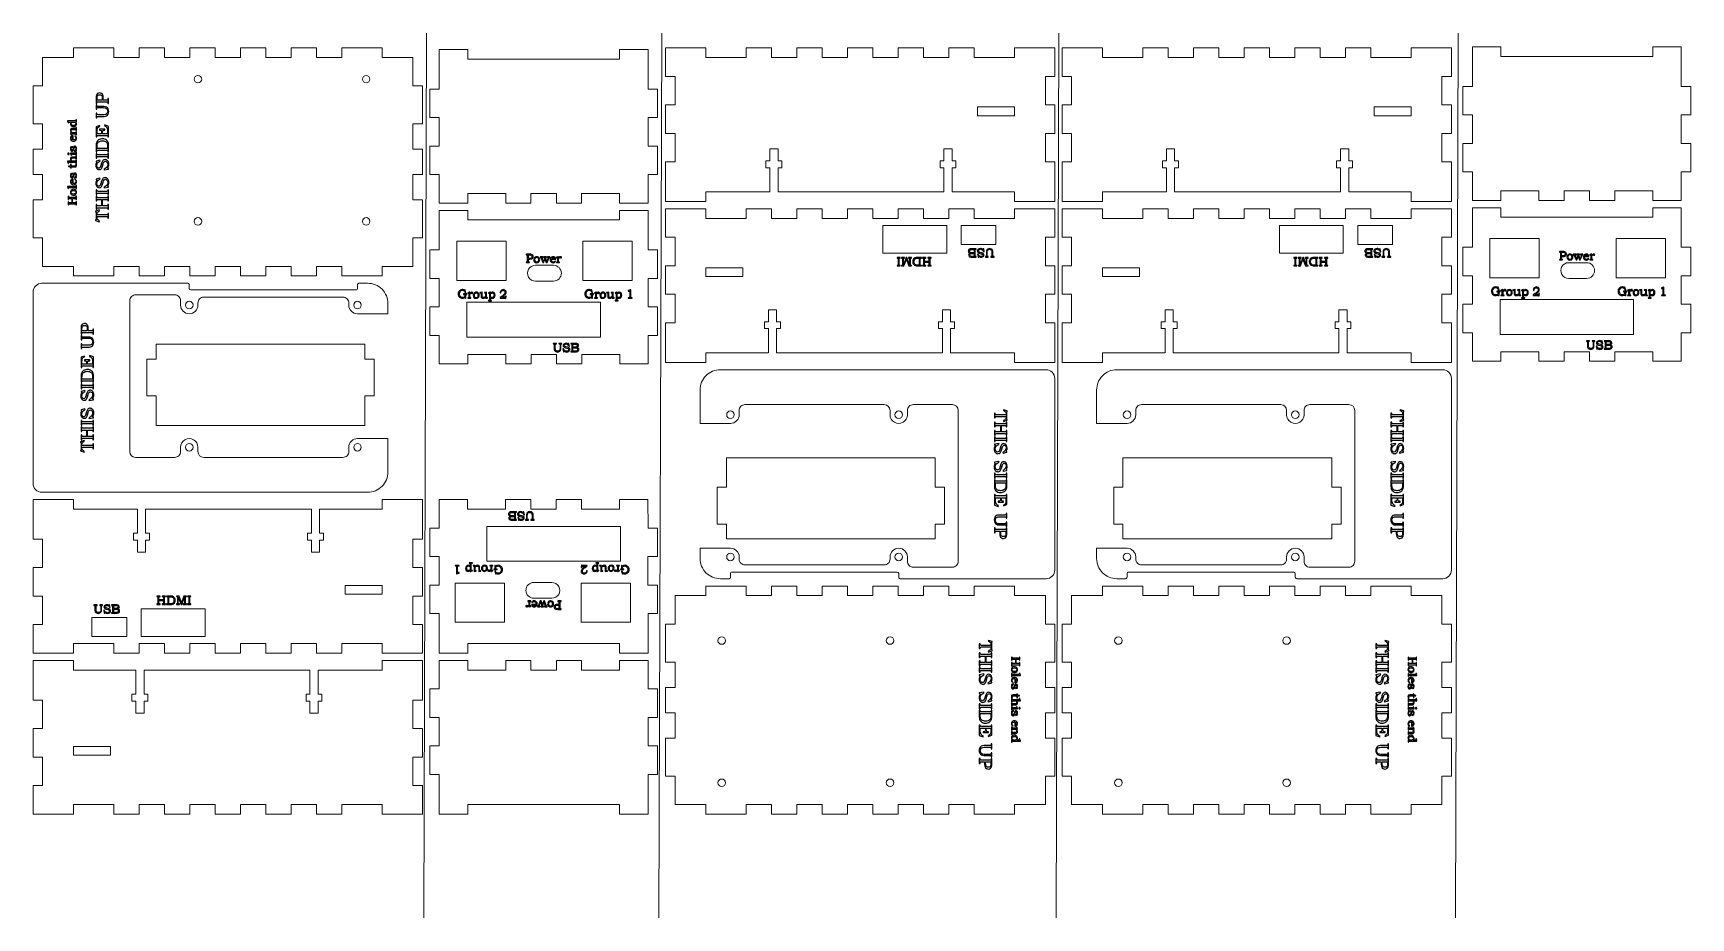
# Model space of a CAD drawing. Header units: inches. Extents: x -11.8 to 10.7, y -6 to 6.
import ezdxf

# ---------------------------------------------------------------- set-up
doc = ezdxf.new("R2010")
doc.units = ezdxf.units.IN
doc.header["$MEASUREMENT"] = 0
doc.layers.add('Layer 1', color=7, linetype='Continuous', plot=False)

msp = doc.modelspace()

# ---------------------------------------------------------------- linework, layer by layer
at = {"layer": 'Layer 1', "color": 250, "lineweight": 9}
for points in [[(-6.441, 6), (-6.441, 6), (-6.479, -6), (-6.479, -6)], [(-3.251, 6), (-3.251, 6), (-3.289, -6), (-3.289, -6)], [(2.139, 6), (2.139, 6), (2.101, -6), (2.101, -6)], [(7.559, 6), (7.559, 6), (7.521, -6), (7.521, -6)], [(-6.967, 2.332), (-6.967, 2.332), (-6.967, 2.194), (-6.967, 2.194)], [(-2.731, -1.124), (-2.731, -1.124), (-2.731, -0.987), (-2.731, -0.987)], [(2.652, -1.124), (2.652, -1.124), (2.652, -0.987), (2.652, -0.987)]]:
    msp.add_open_spline(points, degree=3, dxfattribs=at)
at = {"layer": 'Layer 1', "lineweight": 9}
for points in [[(-11.234, 5.671), (-11.234, 5.671), (-11.653, 5.671), (-11.653, 5.671)], [(-11.653, 5.671), (-11.653, 5.671), (-11.653, 5.285), (-11.653, 5.285)], [(-10.687, 5.8), (-10.687, 5.8), (-11.234, 5.8), (-11.234, 5.8)], [(-11.234, 5.8), (-11.234, 5.8), (-11.234, 5.671), (-11.234, 5.671)], [(-10.687, 5.671), (-10.687, 5.671), (-10.687, 5.8), (-10.687, 5.8)], [(-10.343, 5.671), (-10.343, 5.671), (-10.687, 5.671), (-10.687, 5.671)], [(-9.999, 5.8), (-9.999, 5.8), (-10.343, 5.8), (-10.343, 5.8)], [(-10.343, 5.8), (-10.343, 5.8), (-10.343, 5.671), (-10.343, 5.671)], [(-9.999, 5.671), (-9.999, 5.671), (-9.999, 5.8), (-9.999, 5.8)], [(-9.656, 5.671), (-9.656, 5.671), (-9.999, 5.671), (-9.999, 5.671)], [(-9.312, 5.8), (-9.312, 5.8), (-9.656, 5.8), (-9.656, 5.8)], [(-9.656, 5.8), (-9.656, 5.8), (-9.656, 5.671), (-9.656, 5.671)], [(-9.312, 5.671), (-9.312, 5.671), (-9.312, 5.8), (-9.312, 5.8)], [(-8.969, 5.671), (-8.969, 5.671), (-9.312, 5.671), (-9.312, 5.671)], [(-8.625, 5.8), (-8.625, 5.8), (-8.969, 5.8), (-8.969, 5.8)], [(-8.969, 5.8), (-8.969, 5.8), (-8.969, 5.671), (-8.969, 5.671)], [(-8.625, 5.671), (-8.625, 5.671), (-8.625, 5.8), (-8.625, 5.8)], [(-8.282, 5.671), (-8.282, 5.671), (-8.625, 5.671), (-8.625, 5.671)], [(-7.938, 5.8), (-7.938, 5.8), (-8.282, 5.8), (-8.282, 5.8)], [(-8.282, 5.8), (-8.282, 5.8), (-8.282, 5.671), (-8.282, 5.671)], [(-7.938, 5.671), (-7.938, 5.671), (-7.938, 5.8), (-7.938, 5.8)], [(-7.594, 5.671), (-7.594, 5.671), (-7.938, 5.671), (-7.938, 5.671)], [(-7.047, 5.8), (-7.047, 5.8), (-7.594, 5.8), (-7.594, 5.8)], [(-7.594, 5.8), (-7.594, 5.8), (-7.594, 5.671), (-7.594, 5.671)], [(-7.047, 5.671), (-7.047, 5.671), (-7.047, 5.8), (-7.047, 5.8)], [(-6.628, 5.671), (-6.628, 5.671), (-7.047, 5.671), (-7.047, 5.671)], [(-6.628, 5.285), (-6.628, 5.285), (-6.628, 5.671), (-6.628, 5.671)], [(-6.27, 5.778), (-6.27, 5.778), (-5.884, 5.778), (-5.884, 5.778)], [(-6.27, 5.242), (-6.27, 5.242), (-6.27, 5.778), (-6.27, 5.778)], [(-5.884, 5.778), (-5.884, 5.778), (-5.884, 5.649), (-5.884, 5.649)], [(-5.884, 5.649), (-5.884, 5.649), (-3.822, 5.649), (-3.822, 5.649)], [(-3.822, 5.649), (-3.822, 5.649), (-3.822, 5.778), (-3.822, 5.778)], [(-3.822, 5.778), (-3.822, 5.778), (-3.436, 5.778), (-3.436, 5.778)], [(-3.436, 5.778), (-3.436, 5.778), (-3.436, 5.242), (-3.436, 5.242)], [(-2.651, 5.8), (-2.651, 5.8), (-3.198, 5.8), (-3.198, 5.8)], [(-3.198, 5.413), (-3.198, 5.413), (-3.198, 5.8), (-3.198, 5.8)], [(-2.651, 5.671), (-2.651, 5.671), (-2.651, 5.8), (-2.651, 5.8)], [(-2.103, 5.671), (-2.103, 5.671), (-2.651, 5.671), (-2.651, 5.671)], [(-1.76, 5.8), (-1.76, 5.8), (-2.103, 5.8), (-2.103, 5.8)], [(-2.103, 5.8), (-2.103, 5.8), (-2.103, 5.671), (-2.103, 5.671)], [(-1.76, 5.671), (-1.76, 5.671), (-1.76, 5.8), (-1.76, 5.8)], [(-1.416, 5.671), (-1.416, 5.671), (-1.76, 5.671), (-1.76, 5.671)], [(-1.072, 5.8), (-1.072, 5.8), (-1.416, 5.8), (-1.416, 5.8)], [(-1.416, 5.8), (-1.416, 5.8), (-1.416, 5.671), (-1.416, 5.671)], [(-1.072, 5.671), (-1.072, 5.671), (-1.072, 5.8), (-1.072, 5.8)], [(-0.729, 5.671), (-0.729, 5.671), (-1.072, 5.671), (-1.072, 5.671)], [(-0.385, 5.8), (-0.385, 5.8), (-0.729, 5.8), (-0.729, 5.8)], [(-0.729, 5.8), (-0.729, 5.8), (-0.729, 5.671), (-0.729, 5.671)], [(-0.385, 5.671), (-0.385, 5.671), (-0.385, 5.8), (-0.385, 5.8)], [(-0.042, 5.671), (-0.042, 5.671), (-0.385, 5.671), (-0.385, 5.671)], [(0.302, 5.8), (0.302, 5.8), (-0.042, 5.8), (-0.042, 5.8)], [(-0.042, 5.8), (-0.042, 5.8), (-0.042, 5.671), (-0.042, 5.671)], [(0.302, 5.671), (0.302, 5.671), (0.302, 5.8), (0.302, 5.8)], [(0.646, 5.671), (0.646, 5.671), (0.302, 5.671), (0.302, 5.671)], [(0.989, 5.8), (0.989, 5.8), (0.646, 5.8), (0.646, 5.8)], [(0.646, 5.8), (0.646, 5.8), (0.646, 5.671), (0.646, 5.671)], [(0.989, 5.671), (0.989, 5.671), (0.989, 5.8), (0.989, 5.8)], [(1.537, 5.671), (1.537, 5.671), (0.989, 5.671), (0.989, 5.671)], [(2.084, 5.8), (2.084, 5.8), (1.537, 5.8), (1.537, 5.8)], [(1.537, 5.8), (1.537, 5.8), (1.537, 5.671), (1.537, 5.671)], [(2.084, 5.413), (2.084, 5.413), (2.084, 5.8), (2.084, 5.8)], [(2.732, 5.8), (2.732, 5.8), (2.184, 5.8), (2.184, 5.8)], [(2.184, 5.413), (2.184, 5.413), (2.184, 5.8), (2.184, 5.8)], [(2.732, 5.671), (2.732, 5.671), (2.732, 5.8), (2.732, 5.8)], [(3.28, 5.671), (3.28, 5.671), (2.732, 5.671), (2.732, 5.671)], [(3.623, 5.8), (3.623, 5.8), (3.28, 5.8), (3.28, 5.8)], [(3.28, 5.8), (3.28, 5.8), (3.28, 5.671), (3.28, 5.671)], [(3.623, 5.671), (3.623, 5.671), (3.623, 5.8), (3.623, 5.8)], [(3.967, 5.671), (3.967, 5.671), (3.623, 5.671), (3.623, 5.671)], [(4.31, 5.8), (4.31, 5.8), (3.967, 5.8), (3.967, 5.8)], [(3.967, 5.8), (3.967, 5.8), (3.967, 5.671), (3.967, 5.671)], [(4.31, 5.671), (4.31, 5.671), (4.31, 5.8), (4.31, 5.8)], [(4.654, 5.671), (4.654, 5.671), (4.31, 5.671), (4.31, 5.671)], [(4.998, 5.8), (4.998, 5.8), (4.654, 5.8), (4.654, 5.8)], [(4.654, 5.8), (4.654, 5.8), (4.654, 5.671), (4.654, 5.671)], [(4.998, 5.671), (4.998, 5.671), (4.998, 5.8), (4.998, 5.8)], [(5.341, 5.671), (5.341, 5.671), (4.998, 5.671), (4.998, 5.671)], [(5.685, 5.8), (5.685, 5.8), (5.341, 5.8), (5.341, 5.8)], [(5.341, 5.8), (5.341, 5.8), (5.341, 5.671), (5.341, 5.671)], [(5.685, 5.671), (5.685, 5.671), (5.685, 5.8), (5.685, 5.8)], [(6.028, 5.671), (6.028, 5.671), (5.685, 5.671), (5.685, 5.671)], [(6.372, 5.8), (6.372, 5.8), (6.028, 5.8), (6.028, 5.8)], [(6.028, 5.8), (6.028, 5.8), (6.028, 5.671), (6.028, 5.671)], [(6.372, 5.671), (6.372, 5.671), (6.372, 5.8), (6.372, 5.8)], [(6.92, 5.671), (6.92, 5.671), (6.372, 5.671), (6.372, 5.671)], [(7.467, 5.8), (7.467, 5.8), (6.92, 5.8), (6.92, 5.8)], [(6.92, 5.8), (6.92, 5.8), (6.92, 5.671), (6.92, 5.671)], [(7.467, 5.413), (7.467, 5.413), (7.467, 5.8), (7.467, 5.8)], [(7.753, 5.814), (7.753, 5.814), (8.139, 5.814), (8.139, 5.814)], [(7.753, 5.278), (7.753, 5.278), (7.753, 5.814), (7.753, 5.814)], [(8.139, 5.814), (8.139, 5.814), (8.139, 5.685), (8.139, 5.685)], [(8.139, 5.685), (8.139, 5.685), (10.201, 5.685), (10.201, 5.685)], [(10.201, 5.685), (10.201, 5.685), (10.201, 5.814), (10.201, 5.814)], [(10.201, 5.814), (10.201, 5.814), (10.587, 5.814), (10.587, 5.814)], [(10.587, 5.814), (10.587, 5.814), (10.587, 5.278), (10.587, 5.278)], [(-3.198, 5.413), (-3.198, 5.413), (-3.07, 5.413), (-3.07, 5.413)], [(-3.07, 5.413), (-3.07, 5.413), (-3.07, 5.027), (-3.07, 5.027)], [(1.956, 5.027), (1.956, 5.027), (1.956, 5.413), (1.956, 5.413)], [(1.956, 5.413), (1.956, 5.413), (2.084, 5.413), (2.084, 5.413)], [(2.184, 5.413), (2.184, 5.413), (2.313, 5.413), (2.313, 5.413)], [(2.313, 5.413), (2.313, 5.413), (2.313, 5.027), (2.313, 5.027)], [(7.338, 5.027), (7.338, 5.027), (7.338, 5.413), (7.338, 5.413)], [(7.338, 5.413), (7.338, 5.413), (7.467, 5.413), (7.467, 5.413)], [(-11.653, 5.285), (-11.653, 5.285), (-11.782, 5.285), (-11.782, 5.285)], [(-11.782, 5.285), (-11.782, 5.285), (-11.782, 4.769), (-11.782, 4.769)], [(-6.499, 5.285), (-6.499, 5.285), (-6.628, 5.285), (-6.628, 5.285)], [(-6.499, 4.769), (-6.499, 4.769), (-6.499, 5.285), (-6.499, 5.285)], [(-6.399, 4.855), (-6.399, 4.855), (-6.399, 5.242), (-6.399, 5.242)], [(-6.399, 5.242), (-6.399, 5.242), (-6.27, 5.242), (-6.27, 5.242)], [(-3.436, 5.242), (-3.436, 5.242), (-3.307, 5.242), (-3.307, 5.242)], [(-3.307, 5.242), (-3.307, 5.242), (-3.307, 4.855), (-3.307, 4.855)], [(7.624, 4.891), (7.624, 4.891), (7.624, 5.278), (7.624, 5.278)], [(7.624, 5.278), (7.624, 5.278), (7.753, 5.278), (7.753, 5.278)], [(10.587, 5.278), (10.587, 5.278), (10.716, 5.278), (10.716, 5.278)], [(10.716, 5.278), (10.716, 5.278), (10.716, 4.891), (10.716, 4.891)], [(-3.07, 5.027), (-3.07, 5.027), (-3.198, 5.027), (-3.198, 5.027)], [(-3.198, 4.64), (-3.198, 4.64), (-3.198, 5.027), (-3.198, 5.027)], [(2.084, 5.027), (2.084, 5.027), (1.956, 5.027), (1.956, 5.027)], [(2.084, 4.64), (2.084, 4.64), (2.084, 5.027), (2.084, 5.027)], [(2.313, 5.027), (2.313, 5.027), (2.184, 5.027), (2.184, 5.027)], [(2.184, 4.64), (2.184, 4.64), (2.184, 5.027), (2.184, 5.027)], [(7.467, 5.027), (7.467, 5.027), (7.338, 5.027), (7.338, 5.027)], [(7.467, 4.64), (7.467, 4.64), (7.467, 5.027), (7.467, 5.027)], [(-11.782, 4.769), (-11.782, 4.769), (-11.653, 4.769), (-11.653, 4.769)], [(-11.653, 4.769), (-11.653, 4.769), (-11.653, 4.426), (-11.653, 4.426)], [(-6.628, 4.426), (-6.628, 4.426), (-6.628, 4.769), (-6.628, 4.769)], [(-6.628, 4.769), (-6.628, 4.769), (-6.499, 4.769), (-6.499, 4.769)], [(-6.27, 4.855), (-6.27, 4.855), (-6.399, 4.855), (-6.399, 4.855)], [(-6.27, 4.469), (-6.27, 4.469), (-6.27, 4.855), (-6.27, 4.855)], [(-3.307, 4.855), (-3.307, 4.855), (-3.436, 4.855), (-3.436, 4.855)], [(-3.436, 4.855), (-3.436, 4.855), (-3.436, 4.469), (-3.436, 4.469)], [(7.753, 4.891), (7.753, 4.891), (7.624, 4.891), (7.624, 4.891)], [(7.753, 4.505), (7.753, 4.505), (7.753, 4.891), (7.753, 4.891)], [(10.716, 4.891), (10.716, 4.891), (10.587, 4.891), (10.587, 4.891)], [(10.587, 4.891), (10.587, 4.891), (10.587, 4.505), (10.587, 4.505)], [(-3.198, 4.64), (-3.198, 4.64), (-3.07, 4.64), (-3.07, 4.64)], [(-3.07, 4.64), (-3.07, 4.64), (-3.07, 4.254), (-3.07, 4.254)], [(1.956, 4.254), (1.956, 4.254), (1.956, 4.64), (1.956, 4.64)], [(1.956, 4.64), (1.956, 4.64), (2.084, 4.64), (2.084, 4.64)], [(2.184, 4.64), (2.184, 4.64), (2.313, 4.64), (2.313, 4.64)], [(2.313, 4.64), (2.313, 4.64), (2.313, 4.254), (2.313, 4.254)], [(7.338, 4.254), (7.338, 4.254), (7.338, 4.64), (7.338, 4.64)], [(7.338, 4.64), (7.338, 4.64), (7.467, 4.64), (7.467, 4.64)], [(7.624, 4.118), (7.624, 4.118), (7.624, 4.505), (7.624, 4.505)], [(7.624, 4.505), (7.624, 4.505), (7.753, 4.505), (7.753, 4.505)], [(10.587, 4.505), (10.587, 4.505), (10.716, 4.505), (10.716, 4.505)], [(10.716, 4.505), (10.716, 4.505), (10.716, 4.118), (10.716, 4.118)], [(-11.653, 4.426), (-11.653, 4.426), (-11.782, 4.426), (-11.782, 4.426)], [(-11.782, 4.426), (-11.782, 4.426), (-11.782, 4.082), (-11.782, 4.082)], [(-6.499, 4.426), (-6.499, 4.426), (-6.628, 4.426), (-6.628, 4.426)], [(-6.499, 4.082), (-6.499, 4.082), (-6.499, 4.426), (-6.499, 4.426)], [(-6.399, 4.082), (-6.399, 4.082), (-6.399, 4.469), (-6.399, 4.469)], [(-6.399, 4.469), (-6.399, 4.469), (-6.27, 4.469), (-6.27, 4.469)], [(-3.436, 4.469), (-3.436, 4.469), (-3.307, 4.469), (-3.307, 4.469)], [(-3.307, 4.469), (-3.307, 4.469), (-3.307, 4.082), (-3.307, 4.082)], [(-1.782, 4.269), (-1.782, 4.269), (-1.782, 4.43), (-1.782, 4.43)], [(-1.782, 4.43), (-1.782, 4.43), (-1.672, 4.43), (-1.672, 4.43)], [(-1.672, 4.43), (-1.672, 4.43), (-1.672, 4.269), (-1.672, 4.269)], [(0.58, 4.269), (0.58, 4.269), (0.58, 4.43), (0.58, 4.43)], [(0.58, 4.43), (0.58, 4.43), (0.69, 4.43), (0.69, 4.43)], [(0.69, 4.43), (0.69, 4.43), (0.69, 4.269), (0.69, 4.269)], [(3.6, 4.269), (3.6, 4.269), (3.6, 4.43), (3.6, 4.43)], [(3.6, 4.43), (3.6, 4.43), (3.711, 4.43), (3.711, 4.43)], [(3.711, 4.43), (3.711, 4.43), (3.711, 4.269), (3.711, 4.269)], [(5.962, 4.269), (5.962, 4.269), (5.962, 4.43), (5.962, 4.43)], [(5.962, 4.43), (5.962, 4.43), (6.073, 4.43), (6.073, 4.43)], [(6.073, 4.43), (6.073, 4.43), (6.073, 4.269), (6.073, 4.269)], [(-11.782, 4.082), (-11.782, 4.082), (-11.653, 4.082), (-11.653, 4.082)], [(-11.653, 4.082), (-11.653, 4.082), (-11.653, 3.738), (-11.653, 3.738)], [(-6.628, 3.738), (-6.628, 3.738), (-6.628, 4.082), (-6.628, 4.082)], [(-6.628, 4.082), (-6.628, 4.082), (-6.499, 4.082), (-6.499, 4.082)], [(-6.27, 4.082), (-6.27, 4.082), (-6.399, 4.082), (-6.399, 4.082)], [(-6.27, 3.695), (-6.27, 3.695), (-6.27, 4.082), (-6.27, 4.082)], [(-3.307, 4.082), (-3.307, 4.082), (-3.436, 4.082), (-3.436, 4.082)], [(-3.436, 4.082), (-3.436, 4.082), (-3.436, 3.695), (-3.436, 3.695)], [(-3.07, 4.254), (-3.07, 4.254), (-3.198, 4.254), (-3.198, 4.254)], [(-3.198, 3.717), (-3.198, 3.717), (-3.198, 4.254), (-3.198, 4.254)], [(-1.836, 4.175), (-1.836, 4.175), (-1.836, 4.269), (-1.836, 4.269)], [(-1.836, 4.269), (-1.836, 4.269), (-1.782, 4.269), (-1.782, 4.269)], [(-1.782, 4.175), (-1.782, 4.175), (-1.836, 4.175), (-1.836, 4.175)], [(-1.782, 3.846), (-1.782, 3.846), (-1.782, 4.175), (-1.782, 4.175)], [(-1.672, 4.269), (-1.672, 4.269), (-1.619, 4.269), (-1.619, 4.269)], [(-1.619, 4.175), (-1.619, 4.175), (-1.672, 4.175), (-1.672, 4.175)], [(-1.672, 4.175), (-1.672, 4.175), (-1.672, 3.846), (-1.672, 3.846)], [(-1.619, 4.269), (-1.619, 4.269), (-1.619, 4.175), (-1.619, 4.175)], [(0.527, 4.175), (0.527, 4.175), (0.527, 4.269), (0.527, 4.269)], [(0.527, 4.269), (0.527, 4.269), (0.58, 4.269), (0.58, 4.269)], [(0.58, 4.175), (0.58, 4.175), (0.527, 4.175), (0.527, 4.175)], [(0.58, 3.846), (0.58, 3.846), (0.58, 4.175), (0.58, 4.175)], [(0.69, 4.269), (0.69, 4.269), (0.743, 4.269), (0.743, 4.269)], [(0.743, 4.175), (0.743, 4.175), (0.69, 4.175), (0.69, 4.175)], [(0.69, 4.175), (0.69, 4.175), (0.69, 3.846), (0.69, 3.846)], [(0.743, 4.269), (0.743, 4.269), (0.743, 4.175), (0.743, 4.175)], [(2.084, 4.254), (2.084, 4.254), (1.956, 4.254), (1.956, 4.254)], [(2.084, 3.717), (2.084, 3.717), (2.084, 4.254), (2.084, 4.254)], [(2.313, 4.254), (2.313, 4.254), (2.184, 4.254), (2.184, 4.254)], [(2.184, 3.717), (2.184, 3.717), (2.184, 4.254), (2.184, 4.254)], [(3.547, 4.175), (3.547, 4.175), (3.547, 4.269), (3.547, 4.269)], [(3.547, 4.269), (3.547, 4.269), (3.6, 4.269), (3.6, 4.269)], [(3.6, 4.175), (3.6, 4.175), (3.547, 4.175), (3.547, 4.175)], [(3.6, 3.846), (3.6, 3.846), (3.6, 4.175), (3.6, 4.175)], [(3.711, 4.269), (3.711, 4.269), (3.764, 4.269), (3.764, 4.269)], [(3.764, 4.175), (3.764, 4.175), (3.711, 4.175), (3.711, 4.175)], [(3.711, 4.175), (3.711, 4.175), (3.711, 3.846), (3.711, 3.846)], [(3.764, 4.269), (3.764, 4.269), (3.764, 4.175), (3.764, 4.175)], [(5.909, 4.175), (5.909, 4.175), (5.909, 4.269), (5.909, 4.269)], [(5.909, 4.269), (5.909, 4.269), (5.962, 4.269), (5.962, 4.269)], [(5.962, 4.175), (5.962, 4.175), (5.909, 4.175), (5.909, 4.175)], [(5.962, 3.846), (5.962, 3.846), (5.962, 4.175), (5.962, 4.175)], [(6.073, 4.269), (6.073, 4.269), (6.126, 4.269), (6.126, 4.269)], [(6.126, 4.175), (6.126, 4.175), (6.073, 4.175), (6.073, 4.175)], [(6.073, 4.175), (6.073, 4.175), (6.073, 3.846), (6.073, 3.846)], [(6.126, 4.269), (6.126, 4.269), (6.126, 4.175), (6.126, 4.175)], [(7.467, 4.254), (7.467, 4.254), (7.338, 4.254), (7.338, 4.254)], [(7.467, 3.717), (7.467, 3.717), (7.467, 4.254), (7.467, 4.254)], [(7.753, 4.118), (7.753, 4.118), (7.624, 4.118), (7.624, 4.118)], [(7.753, 3.731), (7.753, 3.731), (7.753, 4.118), (7.753, 4.118)], [(10.716, 4.118), (10.716, 4.118), (10.587, 4.118), (10.587, 4.118)], [(10.587, 4.118), (10.587, 4.118), (10.587, 3.731), (10.587, 3.731)], [(-2.651, 3.717), (-2.651, 3.717), (-2.651, 3.846), (-2.651, 3.846)], [(-2.651, 3.846), (-2.651, 3.846), (-1.782, 3.846), (-1.782, 3.846)], [(-1.672, 3.846), (-1.672, 3.846), (0.58, 3.846), (0.58, 3.846)], [(0.69, 3.846), (0.69, 3.846), (1.537, 3.846), (1.537, 3.846)], [(1.537, 3.846), (1.537, 3.846), (1.537, 3.717), (1.537, 3.717)], [(2.732, 3.717), (2.732, 3.717), (2.732, 3.846), (2.732, 3.846)], [(2.732, 3.846), (2.732, 3.846), (3.6, 3.846), (3.6, 3.846)], [(3.711, 3.846), (3.711, 3.846), (5.962, 3.846), (5.962, 3.846)], [(6.073, 3.846), (6.073, 3.846), (6.92, 3.846), (6.92, 3.846)], [(6.92, 3.846), (6.92, 3.846), (6.92, 3.717), (6.92, 3.717)], [(8.655, 3.86), (8.655, 3.86), (8.139, 3.86), (8.139, 3.86)], [(8.139, 3.86), (8.139, 3.86), (8.139, 3.731), (8.139, 3.731)], [(8.655, 3.731), (8.655, 3.731), (8.655, 3.86), (8.655, 3.86)], [(9.342, 3.86), (9.342, 3.86), (8.998, 3.86), (8.998, 3.86)], [(8.998, 3.86), (8.998, 3.86), (8.998, 3.731), (8.998, 3.731)], [(9.342, 3.731), (9.342, 3.731), (9.342, 3.86), (9.342, 3.86)], [(10.201, 3.86), (10.201, 3.86), (9.685, 3.86), (9.685, 3.86)], [(9.685, 3.86), (9.685, 3.86), (9.685, 3.731), (9.685, 3.731)], [(10.201, 3.731), (10.201, 3.731), (10.201, 3.86), (10.201, 3.86)], [(-11.653, 3.738), (-11.653, 3.738), (-11.782, 3.738), (-11.782, 3.738)], [(-11.782, 3.738), (-11.782, 3.738), (-11.782, 3.223), (-11.782, 3.223)], [(-6.499, 3.738), (-6.499, 3.738), (-6.628, 3.738), (-6.628, 3.738)], [(-6.499, 3.223), (-6.499, 3.223), (-6.499, 3.738), (-6.499, 3.738)], [(-5.884, 3.695), (-5.884, 3.695), (-6.27, 3.695), (-6.27, 3.695)], [(-5.368, 3.824), (-5.368, 3.824), (-5.884, 3.824), (-5.884, 3.824)], [(-5.884, 3.824), (-5.884, 3.824), (-5.884, 3.695), (-5.884, 3.695)], [(-5.368, 3.695), (-5.368, 3.695), (-5.368, 3.824), (-5.368, 3.824)], [(-5.025, 3.695), (-5.025, 3.695), (-5.368, 3.695), (-5.368, 3.695)], [(-4.681, 3.824), (-4.681, 3.824), (-5.025, 3.824), (-5.025, 3.824)], [(-5.025, 3.824), (-5.025, 3.824), (-5.025, 3.695), (-5.025, 3.695)], [(-4.681, 3.695), (-4.681, 3.695), (-4.681, 3.824), (-4.681, 3.824)], [(-4.338, 3.695), (-4.338, 3.695), (-4.681, 3.695), (-4.681, 3.695)], [(-3.822, 3.824), (-3.822, 3.824), (-4.338, 3.824), (-4.338, 3.824)], [(-4.338, 3.824), (-4.338, 3.824), (-4.338, 3.695), (-4.338, 3.695)], [(-3.822, 3.695), (-3.822, 3.695), (-3.822, 3.824), (-3.822, 3.824)], [(-3.436, 3.695), (-3.436, 3.695), (-3.822, 3.695), (-3.822, 3.695)], [(-3.198, 3.717), (-3.198, 3.717), (-2.651, 3.717), (-2.651, 3.717)], [(-3.198, 3.231), (-3.198, 3.231), (-3.198, 3.617), (-3.198, 3.617)], [(-3.198, 3.617), (-3.198, 3.617), (-2.651, 3.617), (-2.651, 3.617)], [(-2.651, 3.617), (-2.651, 3.617), (-2.651, 3.488), (-2.651, 3.488)], [(-2.103, 3.488), (-2.103, 3.488), (-2.103, 3.617), (-2.103, 3.617)], [(-2.103, 3.617), (-2.103, 3.617), (-1.76, 3.617), (-1.76, 3.617)], [(-1.76, 3.617), (-1.76, 3.617), (-1.76, 3.488), (-1.76, 3.488)], [(-1.416, 3.488), (-1.416, 3.488), (-1.416, 3.617), (-1.416, 3.617)], [(-1.416, 3.617), (-1.416, 3.617), (-1.072, 3.617), (-1.072, 3.617)], [(-1.072, 3.617), (-1.072, 3.617), (-1.072, 3.488), (-1.072, 3.488)], [(-0.729, 3.488), (-0.729, 3.488), (-0.729, 3.617), (-0.729, 3.617)], [(-0.729, 3.617), (-0.729, 3.617), (-0.385, 3.617), (-0.385, 3.617)], [(-0.385, 3.617), (-0.385, 3.617), (-0.385, 3.488), (-0.385, 3.488)], [(-0.042, 3.488), (-0.042, 3.488), (-0.042, 3.617), (-0.042, 3.617)], [(-0.042, 3.617), (-0.042, 3.617), (0.302, 3.617), (0.302, 3.617)], [(0.302, 3.617), (0.302, 3.617), (0.302, 3.488), (0.302, 3.488)], [(0.646, 3.488), (0.646, 3.488), (0.646, 3.617), (0.646, 3.617)], [(0.646, 3.617), (0.646, 3.617), (0.989, 3.617), (0.989, 3.617)], [(0.989, 3.617), (0.989, 3.617), (0.989, 3.488), (0.989, 3.488)], [(1.537, 3.717), (1.537, 3.717), (2.084, 3.717), (2.084, 3.717)], [(1.537, 3.488), (1.537, 3.488), (1.537, 3.617), (1.537, 3.617)], [(1.537, 3.617), (1.537, 3.617), (2.084, 3.617), (2.084, 3.617)], [(2.084, 3.617), (2.084, 3.617), (2.084, 3.231), (2.084, 3.231)], [(2.184, 3.717), (2.184, 3.717), (2.732, 3.717), (2.732, 3.717)], [(2.184, 3.231), (2.184, 3.231), (2.184, 3.617), (2.184, 3.617)], [(2.184, 3.617), (2.184, 3.617), (2.732, 3.617), (2.732, 3.617)], [(2.732, 3.617), (2.732, 3.617), (2.732, 3.488), (2.732, 3.488)], [(3.28, 3.488), (3.28, 3.488), (3.28, 3.617), (3.28, 3.617)], [(3.28, 3.617), (3.28, 3.617), (3.623, 3.617), (3.623, 3.617)], [(3.623, 3.617), (3.623, 3.617), (3.623, 3.488), (3.623, 3.488)], [(3.967, 3.488), (3.967, 3.488), (3.967, 3.617), (3.967, 3.617)], [(3.967, 3.617), (3.967, 3.617), (4.31, 3.617), (4.31, 3.617)], [(4.31, 3.617), (4.31, 3.617), (4.31, 3.488), (4.31, 3.488)], [(4.654, 3.488), (4.654, 3.488), (4.654, 3.617), (4.654, 3.617)], [(4.654, 3.617), (4.654, 3.617), (4.998, 3.617), (4.998, 3.617)], [(4.998, 3.617), (4.998, 3.617), (4.998, 3.488), (4.998, 3.488)], [(5.341, 3.488), (5.341, 3.488), (5.341, 3.617), (5.341, 3.617)], [(5.341, 3.617), (5.341, 3.617), (5.685, 3.617), (5.685, 3.617)], [(5.685, 3.617), (5.685, 3.617), (5.685, 3.488), (5.685, 3.488)], [(6.028, 3.488), (6.028, 3.488), (6.028, 3.617), (6.028, 3.617)], [(6.028, 3.617), (6.028, 3.617), (6.372, 3.617), (6.372, 3.617)], [(6.372, 3.617), (6.372, 3.617), (6.372, 3.488), (6.372, 3.488)], [(6.92, 3.717), (6.92, 3.717), (7.467, 3.717), (7.467, 3.717)], [(6.92, 3.488), (6.92, 3.488), (6.92, 3.617), (6.92, 3.617)], [(6.92, 3.617), (6.92, 3.617), (7.467, 3.617), (7.467, 3.617)], [(7.467, 3.617), (7.467, 3.617), (7.467, 3.231), (7.467, 3.231)], [(8.139, 3.731), (8.139, 3.731), (7.753, 3.731), (7.753, 3.731)], [(7.753, 3.631), (7.753, 3.631), (8.139, 3.631), (8.139, 3.631)], [(7.753, 3.095), (7.753, 3.095), (7.753, 3.631), (7.753, 3.631)], [(8.139, 3.631), (8.139, 3.631), (8.139, 3.503), (8.139, 3.503)], [(8.998, 3.731), (8.998, 3.731), (8.655, 3.731), (8.655, 3.731)], [(9.685, 3.731), (9.685, 3.731), (9.342, 3.731), (9.342, 3.731)], [(10.587, 3.731), (10.587, 3.731), (10.201, 3.731), (10.201, 3.731)], [(10.201, 3.503), (10.201, 3.503), (10.201, 3.631), (10.201, 3.631)], [(10.201, 3.631), (10.201, 3.631), (10.587, 3.631), (10.587, 3.631)], [(10.587, 3.631), (10.587, 3.631), (10.587, 3.095), (10.587, 3.095)], [(-6.27, 3.595), (-6.27, 3.595), (-5.884, 3.595), (-5.884, 3.595)], [(-6.27, 3.059), (-6.27, 3.059), (-6.27, 3.595), (-6.27, 3.595)], [(-5.884, 3.595), (-5.884, 3.595), (-5.884, 3.467), (-5.884, 3.467)], [(-5.884, 3.467), (-5.884, 3.467), (-3.822, 3.467), (-3.822, 3.467)], [(-3.822, 3.467), (-3.822, 3.467), (-3.822, 3.595), (-3.822, 3.595)], [(-3.822, 3.595), (-3.822, 3.595), (-3.436, 3.595), (-3.436, 3.595)], [(-3.436, 3.595), (-3.436, 3.595), (-3.436, 3.059), (-3.436, 3.059)], [(-2.651, 3.488), (-2.651, 3.488), (-2.103, 3.488), (-2.103, 3.488)], [(-1.76, 3.488), (-1.76, 3.488), (-1.416, 3.488), (-1.416, 3.488)], [(-1.072, 3.488), (-1.072, 3.488), (-0.729, 3.488), (-0.729, 3.488)], [(-0.385, 3.488), (-0.385, 3.488), (-0.042, 3.488), (-0.042, 3.488)], [(0.617, 3.39), (0.617, 3.39), (-0.249, 3.39), (-0.249, 3.39)], [(-0.249, 3.39), (-0.249, 3.39), (-0.249, 3.016), (-0.249, 3.016)], [(0.302, 3.488), (0.302, 3.488), (0.646, 3.488), (0.646, 3.488)], [(0.617, 3.016), (0.617, 3.016), (0.617, 3.39), (0.617, 3.39)], [(1.286, 3.39), (1.286, 3.39), (0.814, 3.39), (0.814, 3.39)], [(0.814, 3.39), (0.814, 3.39), (0.814, 3.134), (0.814, 3.134)], [(0.989, 3.488), (0.989, 3.488), (1.537, 3.488), (1.537, 3.488)], [(1.286, 3.134), (1.286, 3.134), (1.286, 3.39), (1.286, 3.39)], [(2.732, 3.488), (2.732, 3.488), (3.28, 3.488), (3.28, 3.488)], [(3.623, 3.488), (3.623, 3.488), (3.967, 3.488), (3.967, 3.488)], [(4.31, 3.488), (4.31, 3.488), (4.654, 3.488), (4.654, 3.488)], [(4.998, 3.488), (4.998, 3.488), (5.341, 3.488), (5.341, 3.488)], [(6, 3.39), (6, 3.39), (5.134, 3.39), (5.134, 3.39)], [(5.134, 3.39), (5.134, 3.39), (5.134, 3.016), (5.134, 3.016)], [(5.685, 3.488), (5.685, 3.488), (6.028, 3.488), (6.028, 3.488)], [(6, 3.016), (6, 3.016), (6, 3.39), (6, 3.39)], [(6.669, 3.39), (6.669, 3.39), (6.197, 3.39), (6.197, 3.39)], [(6.197, 3.39), (6.197, 3.39), (6.197, 3.134), (6.197, 3.134)], [(6.372, 3.488), (6.372, 3.488), (6.92, 3.488), (6.92, 3.488)], [(6.669, 3.134), (6.669, 3.134), (6.669, 3.39), (6.669, 3.39)], [(8.139, 3.503), (8.139, 3.503), (10.201, 3.503), (10.201, 3.503)], [(-11.782, 3.223), (-11.782, 3.223), (-11.653, 3.223), (-11.653, 3.223)], [(-11.653, 3.223), (-11.653, 3.223), (-11.653, 2.837), (-11.653, 2.837)], [(-6.628, 2.837), (-6.628, 2.837), (-6.628, 3.223), (-6.628, 3.223)], [(-6.628, 3.223), (-6.628, 3.223), (-6.499, 3.223), (-6.499, 3.223)], [(-6.033, 3.177), (-6.033, 3.177), (-5.364, 3.177), (-5.364, 3.177)], [(-6.033, 2.647), (-6.033, 2.647), (-6.033, 3.177), (-6.033, 3.177)], [(-5.364, 3.177), (-5.364, 3.177), (-5.364, 2.647), (-5.364, 2.647)], [(-4.32, 3.177), (-4.32, 3.177), (-3.651, 3.177), (-3.651, 3.177)], [(-4.32, 2.647), (-4.32, 2.647), (-4.32, 3.177), (-4.32, 3.177)], [(-3.651, 3.177), (-3.651, 3.177), (-3.651, 2.647), (-3.651, 2.647)], [(-3.07, 3.231), (-3.07, 3.231), (-3.198, 3.231), (-3.198, 3.231)], [(-3.07, 2.844), (-3.07, 2.844), (-3.07, 3.231), (-3.07, 3.231)], [(2.084, 3.231), (2.084, 3.231), (1.956, 3.231), (1.956, 3.231)], [(1.956, 3.231), (1.956, 3.231), (1.956, 2.844), (1.956, 2.844)], [(2.313, 3.231), (2.313, 3.231), (2.184, 3.231), (2.184, 3.231)], [(2.313, 2.844), (2.313, 2.844), (2.313, 3.231), (2.313, 3.231)], [(7.467, 3.231), (7.467, 3.231), (7.338, 3.231), (7.338, 3.231)], [(7.338, 3.231), (7.338, 3.231), (7.338, 2.844), (7.338, 2.844)], [(7.99, 3.213), (7.99, 3.213), (8.659, 3.213), (8.659, 3.213)], [(7.99, 2.683), (7.99, 2.683), (7.99, 3.213), (7.99, 3.213)], [(8.659, 3.213), (8.659, 3.213), (8.659, 2.683), (8.659, 2.683)], [(9.703, 3.213), (9.703, 3.213), (10.372, 3.213), (10.372, 3.213)], [(9.703, 2.683), (9.703, 2.683), (9.703, 3.213), (9.703, 3.213)], [(10.372, 3.213), (10.372, 3.213), (10.372, 2.683), (10.372, 2.683)], [(-6.399, 2.672), (-6.399, 2.672), (-6.399, 3.059), (-6.399, 3.059)], [(-6.399, 3.059), (-6.399, 3.059), (-6.27, 3.059), (-6.27, 3.059)], [(-3.436, 3.059), (-3.436, 3.059), (-3.306, 3.059), (-3.306, 3.059)], [(-3.306, 3.059), (-3.306, 3.059), (-3.306, 2.672), (-3.306, 2.672)], [(-0.249, 3.016), (-0.249, 3.016), (0.617, 3.016), (0.617, 3.016)], [(5.134, 3.016), (5.134, 3.016), (6, 3.016), (6, 3.016)], [(7.624, 2.708), (7.624, 2.708), (7.624, 3.095), (7.624, 3.095)], [(7.624, 3.095), (7.624, 3.095), (7.753, 3.095), (7.753, 3.095)], [(10.587, 3.095), (10.587, 3.095), (10.717, 3.095), (10.717, 3.095)], [(10.717, 3.095), (10.717, 3.095), (10.717, 2.708), (10.717, 2.708)], [(-11.653, 2.837), (-11.653, 2.837), (-11.234, 2.837), (-11.234, 2.837)], [(-11.234, 2.837), (-11.234, 2.837), (-11.234, 2.708), (-11.234, 2.708)], [(-11.234, 2.708), (-11.234, 2.708), (-10.687, 2.708), (-10.687, 2.708)], [(-10.687, 2.708), (-10.687, 2.708), (-10.687, 2.837), (-10.687, 2.837)], [(-10.687, 2.837), (-10.687, 2.837), (-10.343, 2.837), (-10.343, 2.837)], [(-10.343, 2.837), (-10.343, 2.837), (-10.343, 2.708), (-10.343, 2.708)], [(-10.343, 2.708), (-10.343, 2.708), (-9.999, 2.708), (-9.999, 2.708)], [(-9.999, 2.708), (-9.999, 2.708), (-9.999, 2.837), (-9.999, 2.837)], [(-9.999, 2.837), (-9.999, 2.837), (-9.656, 2.837), (-9.656, 2.837)], [(-9.656, 2.837), (-9.656, 2.837), (-9.656, 2.708), (-9.656, 2.708)], [(-9.656, 2.708), (-9.656, 2.708), (-9.312, 2.708), (-9.312, 2.708)], [(-9.312, 2.708), (-9.312, 2.708), (-9.312, 2.837), (-9.312, 2.837)], [(-9.312, 2.837), (-9.312, 2.837), (-8.969, 2.837), (-8.969, 2.837)], [(-8.969, 2.837), (-8.969, 2.837), (-8.969, 2.708), (-8.969, 2.708)], [(-8.969, 2.708), (-8.969, 2.708), (-8.625, 2.708), (-8.625, 2.708)], [(-8.625, 2.708), (-8.625, 2.708), (-8.625, 2.837), (-8.625, 2.837)], [(-8.625, 2.837), (-8.625, 2.837), (-8.282, 2.837), (-8.282, 2.837)], [(-8.282, 2.837), (-8.282, 2.837), (-8.282, 2.708), (-8.282, 2.708)], [(-8.282, 2.708), (-8.282, 2.708), (-7.938, 2.708), (-7.938, 2.708)], [(-7.938, 2.708), (-7.938, 2.708), (-7.938, 2.837), (-7.938, 2.837)], [(-7.938, 2.837), (-7.938, 2.837), (-7.594, 2.837), (-7.594, 2.837)], [(-7.594, 2.837), (-7.594, 2.837), (-7.594, 2.708), (-7.594, 2.708)], [(-7.594, 2.708), (-7.594, 2.708), (-7.047, 2.708), (-7.047, 2.708)], [(-7.047, 2.708), (-7.047, 2.708), (-7.047, 2.837), (-7.047, 2.837)], [(-7.047, 2.837), (-7.047, 2.837), (-6.628, 2.837), (-6.628, 2.837)], [(-4.964, 2.851), (-4.964, 2.851), (-4.72, 2.851), (-4.72, 2.851)], [(-3.198, 2.458), (-3.198, 2.458), (-3.198, 2.844), (-3.198, 2.844)], [(-3.198, 2.844), (-3.198, 2.844), (-3.07, 2.844), (-3.07, 2.844)], [(1.956, 2.844), (1.956, 2.844), (2.084, 2.844), (2.084, 2.844)], [(2.084, 2.844), (2.084, 2.844), (2.084, 2.458), (2.084, 2.458)], [(2.184, 2.458), (2.184, 2.458), (2.184, 2.844), (2.184, 2.844)], [(2.184, 2.844), (2.184, 2.844), (2.313, 2.844), (2.313, 2.844)], [(7.338, 2.844), (7.338, 2.844), (7.467, 2.844), (7.467, 2.844)], [(7.467, 2.844), (7.467, 2.844), (7.467, 2.458), (7.467, 2.458)], [(7.754, 2.708), (7.754, 2.708), (7.624, 2.708), (7.624, 2.708)], [(7.754, 2.322), (7.754, 2.322), (7.754, 2.708), (7.754, 2.708)], [(9.059, 2.887), (9.059, 2.887), (9.303, 2.887), (9.303, 2.887)], [(10.717, 2.708), (10.717, 2.708), (10.588, 2.708), (10.588, 2.708)], [(10.588, 2.708), (10.588, 2.708), (10.588, 2.322), (10.588, 2.322)], [(-11.782, 2.49), (-11.782, 2.49), (-11.782, -0.109), (-11.782, -0.109)], [(-9.683, 2.608), (-9.683, 2.608), (-11.664, 2.608), (-11.664, 2.608)], [(-9.663, 2.538), (-9.663, 2.538), (-9.663, 2.588), (-9.663, 2.588)], [(-9.644, 2.519), (-9.655, 2.519), (-9.663, 2.527), (-9.663, 2.538)], [(-7.4, 2.519), (-7.4, 2.519), (-9.644, 2.519), (-9.644, 2.519)], [(-7.38, 2.588), (-7.38, 2.588), (-7.38, 2.538), (-7.38, 2.538)], [(-7.242, 2.608), (-7.242, 2.608), (-7.36, 2.608), (-7.36, 2.608)], [(-6.269, 2.673), (-6.269, 2.673), (-6.399, 2.672), (-6.399, 2.672)], [(-6.269, 2.286), (-6.269, 2.286), (-6.269, 2.673), (-6.269, 2.673)], [(-5.364, 2.647), (-5.364, 2.647), (-6.033, 2.647), (-6.033, 2.647)], [(-4.964, 2.637), (-4.964, 2.637), (-4.72, 2.637), (-4.72, 2.637)], [(-3.651, 2.647), (-3.651, 2.647), (-4.32, 2.647), (-4.32, 2.647)], [(-3.306, 2.672), (-3.306, 2.672), (-3.435, 2.672), (-3.435, 2.672)], [(-3.435, 2.672), (-3.435, 2.672), (-3.435, 2.286), (-3.435, 2.286)], [(8.659, 2.683), (8.659, 2.683), (7.99, 2.683), (7.99, 2.683)], [(9.059, 2.673), (9.059, 2.673), (9.303, 2.673), (9.303, 2.673)], [(10.372, 2.683), (10.372, 2.683), (9.703, 2.683), (9.703, 2.683)], [(-10.47, 2.371), (-10.47, 2.371), (-10.47, 0.324), (-10.47, 0.324)], [(-9.86, 2.45), (-9.86, 2.45), (-10.392, 2.45), (-10.392, 2.45)], [(-9.781, 2.312), (-9.781, 2.312), (-9.781, 2.371), (-9.781, 2.371)], [(-9.545, 2.341), (-9.545, 2.341), (-9.545, 2.312), (-9.545, 2.312)], [(-7.577, 2.42), (-7.577, 2.42), (-9.467, 2.42), (-9.467, 2.42)], [(-7.498, 2.312), (-7.498, 2.312), (-7.498, 2.341), (-7.498, 2.341)], [(-7.38, 2.194), (-7.445, 2.194), (-7.498, 2.247), (-7.498, 2.312)], [(-6.399, 1.899), (-6.399, 1.899), (-6.399, 2.286), (-6.399, 2.286)], [(-6.399, 2.286), (-6.399, 2.286), (-6.269, 2.286), (-6.269, 2.286)], [(-5.894, 2.35), (-5.894, 2.35), (-4.083, 2.35), (-4.083, 2.35)], [(-5.894, 1.878), (-5.894, 1.878), (-5.894, 2.35), (-5.894, 2.35)], [(-4.083, 2.35), (-4.083, 2.35), (-4.083, 1.878), (-4.083, 1.878)], [(-3.435, 2.286), (-3.435, 2.286), (-3.306, 2.286), (-3.306, 2.286)], [(-3.306, 2.286), (-3.306, 2.286), (-3.306, 1.899), (-3.306, 1.899)], [(-3.07, 2.458), (-3.07, 2.458), (-3.198, 2.458), (-3.198, 2.458)], [(-3.07, 2.071), (-3.07, 2.071), (-3.07, 2.458), (-3.07, 2.458)], [(2.084, 2.458), (2.084, 2.458), (1.956, 2.458), (1.956, 2.458)], [(1.956, 2.458), (1.956, 2.458), (1.956, 2.071), (1.956, 2.071)], [(2.313, 2.458), (2.313, 2.458), (2.184, 2.458), (2.184, 2.458)], [(2.313, 2.071), (2.313, 2.071), (2.313, 2.458), (2.313, 2.458)], [(7.467, 2.458), (7.467, 2.458), (7.338, 2.458), (7.338, 2.458)], [(7.338, 2.458), (7.338, 2.458), (7.338, 2.071), (7.338, 2.071)], [(7.624, 1.935), (7.624, 1.935), (7.624, 2.322), (7.624, 2.322)], [(7.624, 2.322), (7.624, 2.322), (7.754, 2.322), (7.754, 2.322)], [(8.129, 2.386), (8.129, 2.386), (9.94, 2.386), (9.94, 2.386)], [(8.129, 1.914), (8.129, 1.914), (8.129, 2.386), (8.129, 2.386)], [(9.94, 2.386), (9.94, 2.386), (9.94, 1.914), (9.94, 1.914)], [(10.588, 2.322), (10.588, 2.322), (10.717, 2.322), (10.717, 2.322)], [(10.717, 2.322), (10.717, 2.322), (10.717, 1.935), (10.717, 1.935)], [(-6.967, 2.194), (-6.967, 2.194), (-7.38, 2.194), (-7.38, 2.194)], [(-3.198, 1.535), (-3.198, 1.535), (-3.198, 2.071), (-3.198, 2.071)], [(-3.198, 2.071), (-3.198, 2.071), (-3.07, 2.071), (-3.07, 2.071)], [(-1.802, 2.086), (-1.802, 2.086), (-1.855, 2.086), (-1.855, 2.086)], [(-1.855, 2.086), (-1.855, 2.086), (-1.855, 1.992), (-1.855, 1.992)], [(-1.692, 2.248), (-1.692, 2.248), (-1.802, 2.248), (-1.802, 2.248)], [(-1.802, 2.248), (-1.802, 2.248), (-1.802, 2.086), (-1.802, 2.086)], [(-1.692, 2.086), (-1.692, 2.086), (-1.692, 2.248), (-1.692, 2.248)], [(-1.638, 2.086), (-1.638, 2.086), (-1.692, 2.086), (-1.692, 2.086)], [(-1.638, 1.992), (-1.638, 1.992), (-1.638, 2.086), (-1.638, 2.086)], [(0.558, 2.086), (0.558, 2.086), (0.505, 2.086), (0.505, 2.086)], [(0.505, 2.086), (0.505, 2.086), (0.505, 1.992), (0.505, 1.992)], [(0.668, 2.248), (0.668, 2.248), (0.558, 2.248), (0.558, 2.248)], [(0.558, 2.248), (0.558, 2.248), (0.558, 2.086), (0.558, 2.086)], [(0.668, 2.086), (0.668, 2.086), (0.668, 2.248), (0.668, 2.248)], [(0.722, 2.086), (0.722, 2.086), (0.668, 2.086), (0.668, 2.086)], [(0.722, 1.992), (0.722, 1.992), (0.722, 2.086), (0.722, 2.086)], [(1.956, 2.071), (1.956, 2.071), (2.084, 2.071), (2.084, 2.071)], [(2.084, 2.071), (2.084, 2.071), (2.084, 1.535), (2.084, 1.535)], [(2.184, 1.535), (2.184, 1.535), (2.184, 2.071), (2.184, 2.071)], [(2.184, 2.071), (2.184, 2.071), (2.313, 2.071), (2.313, 2.071)], [(3.581, 2.086), (3.581, 2.086), (3.528, 2.086), (3.528, 2.086)], [(3.528, 2.086), (3.528, 2.086), (3.528, 1.992), (3.528, 1.992)], [(3.691, 2.248), (3.691, 2.248), (3.581, 2.248), (3.581, 2.248)], [(3.581, 2.248), (3.581, 2.248), (3.581, 2.086), (3.581, 2.086)], [(3.691, 2.086), (3.691, 2.086), (3.691, 2.248), (3.691, 2.248)], [(3.744, 2.086), (3.744, 2.086), (3.691, 2.086), (3.691, 2.086)], [(3.744, 1.992), (3.744, 1.992), (3.744, 2.086), (3.744, 2.086)], [(5.941, 2.086), (5.941, 2.086), (5.888, 2.086), (5.888, 2.086)], [(5.888, 2.086), (5.888, 2.086), (5.888, 1.992), (5.888, 1.992)], [(6.051, 2.248), (6.051, 2.248), (5.941, 2.248), (5.941, 2.248)], [(5.941, 2.248), (5.941, 2.248), (5.941, 2.086), (5.941, 2.086)], [(6.051, 2.086), (6.051, 2.086), (6.051, 2.248), (6.051, 2.248)], [(6.104, 2.086), (6.104, 2.086), (6.051, 2.086), (6.051, 2.086)], [(6.104, 1.992), (6.104, 1.992), (6.104, 2.086), (6.104, 2.086)], [(7.338, 2.071), (7.338, 2.071), (7.467, 2.071), (7.467, 2.071)], [(7.467, 2.071), (7.467, 2.071), (7.467, 1.535), (7.467, 1.535)], [(-6.27, 1.899), (-6.27, 1.899), (-6.399, 1.899), (-6.399, 1.899)], [(-6.269, 1.513), (-6.269, 1.513), (-6.27, 1.899), (-6.27, 1.899)], [(-4.083, 1.878), (-4.083, 1.878), (-5.894, 1.878), (-5.894, 1.878)], [(-3.306, 1.899), (-3.306, 1.899), (-3.435, 1.899), (-3.435, 1.899)], [(-3.435, 1.899), (-3.435, 1.899), (-3.435, 1.513), (-3.435, 1.513)], [(-1.855, 1.992), (-1.855, 1.992), (-1.802, 1.992), (-1.802, 1.992)], [(-1.802, 1.992), (-1.802, 1.992), (-1.802, 1.663), (-1.802, 1.663)], [(-1.692, 1.663), (-1.692, 1.663), (-1.692, 1.992), (-1.692, 1.992)], [(-1.692, 1.992), (-1.692, 1.992), (-1.638, 1.992), (-1.638, 1.992)], [(0.505, 1.992), (0.505, 1.992), (0.558, 1.992), (0.558, 1.992)], [(0.558, 1.992), (0.558, 1.992), (0.558, 1.663), (0.558, 1.663)], [(0.668, 1.663), (0.668, 1.663), (0.668, 1.992), (0.668, 1.992)], [(0.668, 1.992), (0.668, 1.992), (0.722, 1.992), (0.722, 1.992)], [(3.528, 1.992), (3.528, 1.992), (3.581, 1.992), (3.581, 1.992)], [(3.581, 1.992), (3.581, 1.992), (3.581, 1.663), (3.581, 1.663)], [(3.691, 1.663), (3.691, 1.663), (3.691, 1.992), (3.691, 1.992)], [(3.691, 1.992), (3.691, 1.992), (3.744, 1.992), (3.744, 1.992)], [(5.888, 1.992), (5.888, 1.992), (5.941, 1.992), (5.941, 1.992)], [(5.941, 1.992), (5.941, 1.992), (5.941, 1.663), (5.941, 1.663)], [(6.051, 1.663), (6.051, 1.663), (6.051, 1.992), (6.051, 1.992)], [(6.051, 1.992), (6.051, 1.992), (6.104, 1.992), (6.104, 1.992)], [(7.753, 1.935), (7.753, 1.935), (7.624, 1.935), (7.624, 1.935)], [(7.754, 1.549), (7.754, 1.549), (7.753, 1.935), (7.753, 1.935)], [(9.94, 1.914), (9.94, 1.914), (8.129, 1.914), (8.129, 1.914)], [(10.717, 1.935), (10.717, 1.935), (10.588, 1.935), (10.588, 1.935)], [(10.588, 1.935), (10.588, 1.935), (10.588, 1.549), (10.588, 1.549)], [(-5.367, 1.642), (-5.367, 1.642), (-5.883, 1.642), (-5.883, 1.642)], [(-5.883, 1.642), (-5.883, 1.642), (-5.883, 1.513), (-5.883, 1.513)], [(-5.367, 1.513), (-5.367, 1.513), (-5.367, 1.642), (-5.367, 1.642)], [(-4.68, 1.642), (-4.68, 1.642), (-5.024, 1.642), (-5.024, 1.642)], [(-5.024, 1.642), (-5.024, 1.642), (-5.024, 1.513), (-5.024, 1.513)], [(-4.68, 1.513), (-4.68, 1.513), (-4.68, 1.642), (-4.68, 1.642)], [(-3.821, 1.642), (-3.821, 1.642), (-4.337, 1.642), (-4.337, 1.642)], [(-4.337, 1.642), (-4.337, 1.642), (-4.337, 1.513), (-4.337, 1.513)], [(-3.821, 1.513), (-3.821, 1.513), (-3.821, 1.642), (-3.821, 1.642)], [(-1.804, 1.663), (-1.804, 1.663), (-2.651, 1.663), (-2.651, 1.663)], [(-2.651, 1.663), (-2.651, 1.663), (-2.651, 1.535), (-2.651, 1.535)], [(0.558, 1.663), (0.558, 1.663), (-1.694, 1.663), (-1.694, 1.663)], [(1.537, 1.663), (1.537, 1.663), (0.668, 1.663), (0.668, 1.663)], [(1.537, 1.535), (1.537, 1.535), (1.537, 1.663), (1.537, 1.663)], [(3.579, 1.663), (3.579, 1.663), (2.732, 1.663), (2.732, 1.663)], [(2.732, 1.663), (2.732, 1.663), (2.732, 1.535), (2.732, 1.535)], [(5.941, 1.663), (5.941, 1.663), (3.689, 1.663), (3.689, 1.663)], [(6.92, 1.663), (6.92, 1.663), (6.051, 1.663), (6.051, 1.663)], [(6.92, 1.535), (6.92, 1.535), (6.92, 1.663), (6.92, 1.663)], [(8.656, 1.677), (8.656, 1.677), (8.14, 1.677), (8.14, 1.677)], [(8.14, 1.677), (8.14, 1.677), (8.14, 1.549), (8.14, 1.549)], [(8.656, 1.549), (8.656, 1.549), (8.656, 1.677), (8.656, 1.677)], [(9.343, 1.677), (9.343, 1.677), (8.999, 1.677), (8.999, 1.677)], [(8.999, 1.677), (8.999, 1.677), (8.999, 1.549), (8.999, 1.549)], [(9.343, 1.549), (9.343, 1.549), (9.343, 1.677), (9.343, 1.677)], [(10.202, 1.677), (10.202, 1.677), (9.686, 1.677), (9.686, 1.677)], [(9.686, 1.677), (9.686, 1.677), (9.686, 1.549), (9.686, 1.549)], [(10.202, 1.549), (10.202, 1.549), (10.202, 1.677), (10.202, 1.677)], [(-5.883, 1.513), (-5.883, 1.513), (-6.269, 1.513), (-6.269, 1.513)], [(-5.024, 1.513), (-5.024, 1.513), (-5.367, 1.513), (-5.367, 1.513)], [(-4.337, 1.513), (-4.337, 1.513), (-4.68, 1.513), (-4.68, 1.513)], [(-3.435, 1.513), (-3.435, 1.513), (-3.821, 1.513), (-3.821, 1.513)], [(-2.651, 1.535), (-2.651, 1.535), (-3.198, 1.535), (-3.198, 1.535)], [(1.966, 1.435), (1.966, 1.435), (-2.455, 1.435), (-2.455, 1.435)], [(2.084, 1.535), (2.084, 1.535), (1.537, 1.535), (1.537, 1.535)], [(1.966, 1.435), (2.031, 1.435), (2.084, 1.382), (2.084, 1.316)], [(2.732, 1.535), (2.732, 1.535), (2.184, 1.535), (2.184, 1.535)], [(7.349, 1.435), (7.349, 1.435), (2.927, 1.435), (2.927, 1.435)], [(7.467, 1.535), (7.467, 1.535), (6.92, 1.535), (6.92, 1.535)], [(7.349, 1.435), (7.414, 1.435), (7.467, 1.382), (7.467, 1.316)], [(8.14, 1.549), (8.14, 1.549), (7.754, 1.549), (7.754, 1.549)], [(8.999, 1.549), (8.999, 1.549), (8.656, 1.549), (8.656, 1.549)], [(9.686, 1.549), (9.686, 1.549), (9.343, 1.549), (9.343, 1.549)], [(10.588, 1.549), (10.588, 1.549), (10.202, 1.549), (10.202, 1.549)], [(2.084, -1.282), (2.084, -1.282), (2.084, 1.316), (2.084, 1.316)], [(7.467, -1.282), (7.467, -1.282), (7.467, 1.316), (7.467, 1.316)], [(-0.231, 0.962), (-0.231, 0.962), (-2.121, 0.962), (-2.121, 0.962)], [(-0.231, 0.962), (-0.188, 0.962), (-0.152, 0.927), (-0.152, 0.883)], [(0.694, 0.962), (0.694, 0.962), (0.163, 0.962), (0.163, 0.962)], [(0.694, 0.962), (0.738, 0.962), (0.773, 0.927), (0.773, 0.883)], [(5.152, 0.962), (5.152, 0.962), (3.262, 0.962), (3.262, 0.962)], [(5.152, 0.962), (5.195, 0.962), (5.231, 0.927), (5.231, 0.883)], [(6.077, 0.962), (6.077, 0.962), (5.545, 0.962), (5.545, 0.962)], [(6.077, 0.962), (6.12, 0.962), (6.156, 0.927), (6.156, 0.883)], [(-2.199, 0.883), (-2.199, 0.883), (-2.199, 0.824), (-2.199, 0.824)], [(-0.152, 0.824), (-0.152, 0.824), (-0.152, 0.883), (-0.152, 0.883)], [(0.084, 0.883), (0.084, 0.883), (0.084, 0.824), (0.084, 0.824)], [(0.773, -1.164), (0.773, -1.164), (0.773, 0.883), (0.773, 0.883)], [(3.183, 0.883), (3.183, 0.883), (3.183, 0.824), (3.183, 0.824)], [(5.231, 0.824), (5.231, 0.824), (5.231, 0.883), (5.231, 0.883)], [(5.467, 0.883), (5.467, 0.883), (5.467, 0.824), (5.467, 0.824)], [(6.156, -1.164), (6.156, -1.164), (6.156, 0.883), (6.156, 0.883)], [(-10.392, 0.245), (-10.435, 0.245), (-10.47, 0.281), (-10.47, 0.324)], [(-10.392, 0.245), (-10.392, 0.245), (-9.86, 0.245), (-9.86, 0.245)], [(-9.781, 0.324), (-9.781, 0.324), (-9.781, 0.383), (-9.781, 0.383)], [(-9.545, 0.383), (-9.545, 0.383), (-9.545, 0.324), (-9.545, 0.324)], [(-9.467, 0.245), (-9.51, 0.245), (-9.545, 0.281), (-9.545, 0.324)], [(-9.467, 0.245), (-9.467, 0.245), (-7.577, 0.245), (-7.577, 0.245)], [(-7.498, 0.324), (-7.498, 0.324), (-7.498, 0.383), (-7.498, 0.383)], [(-11.664, -0.227), (-11.729, -0.227), (-11.782, -0.174), (-11.782, -0.109)], [(-11.782, -0.327), (-11.782, -0.327), (-11.234, -0.327), (-11.234, -0.327)], [(-11.782, -0.864), (-11.782, -0.864), (-11.782, -0.327), (-11.782, -0.327)], [(-11.664, -0.227), (-11.664, -0.227), (-7.242, -0.227), (-7.242, -0.227)], [(-11.234, -0.327), (-11.234, -0.327), (-11.234, -0.456), (-11.234, -0.456)], [(-7.047, -0.456), (-7.047, -0.456), (-7.047, -0.327), (-7.047, -0.327)], [(-7.047, -0.327), (-7.047, -0.327), (-6.499, -0.327), (-6.499, -0.327)], [(-6.499, -0.327), (-6.499, -0.327), (-6.499, -0.864), (-6.499, -0.864)], [(-6.271, -0.713), (-6.271, -0.713), (-6.271, -0.327), (-6.271, -0.327)], [(-6.271, -0.327), (-6.271, -0.327), (-5.885, -0.327), (-5.885, -0.327)], [(-5.885, -0.327), (-5.885, -0.327), (-5.885, -0.456), (-5.885, -0.456)], [(-5.369, -0.456), (-5.369, -0.456), (-5.369, -0.327), (-5.369, -0.327)], [(-5.369, -0.327), (-5.369, -0.327), (-5.026, -0.327), (-5.026, -0.327)], [(-5.026, -0.327), (-5.026, -0.327), (-5.026, -0.456), (-5.026, -0.456)], [(-4.682, -0.456), (-4.682, -0.456), (-4.682, -0.327), (-4.682, -0.327)], [(-4.682, -0.327), (-4.682, -0.327), (-4.339, -0.327), (-4.339, -0.327)], [(-4.339, -0.327), (-4.339, -0.327), (-4.339, -0.456), (-4.339, -0.456)], [(-3.823, -0.456), (-3.823, -0.456), (-3.823, -0.327), (-3.823, -0.327)], [(-3.823, -0.327), (-3.823, -0.327), (-3.437, -0.327), (-3.437, -0.327)], [(-3.437, -0.327), (-3.437, -0.327), (-3.436, -0.714), (-3.436, -0.714)], [(-11.234, -0.456), (-11.234, -0.456), (-10.366, -0.456), (-10.366, -0.456)], [(-10.366, -0.456), (-10.366, -0.456), (-10.366, -0.784), (-10.366, -0.784)], [(-10.256, -0.784), (-10.256, -0.784), (-10.256, -0.456), (-10.256, -0.456)], [(-10.256, -0.456), (-10.256, -0.456), (-8.004, -0.456), (-8.004, -0.456)], [(-8.006, -0.456), (-8.006, -0.456), (-8.006, -0.784), (-8.006, -0.784)], [(-7.896, -0.784), (-7.896, -0.784), (-7.896, -0.456), (-7.896, -0.456)], [(-7.894, -0.456), (-7.894, -0.456), (-7.047, -0.456), (-7.047, -0.456)], [(-5.885, -0.456), (-5.885, -0.456), (-5.369, -0.456), (-5.369, -0.456)], [(-5.026, -0.456), (-5.026, -0.456), (-4.682, -0.456), (-4.682, -0.456)], [(-4.339, -0.456), (-4.339, -0.456), (-3.823, -0.456), (-3.823, -0.456)], [(-11.653, -0.864), (-11.653, -0.864), (-11.782, -0.864), (-11.782, -0.864)], [(-11.653, -1.25), (-11.653, -1.25), (-11.653, -0.864), (-11.653, -0.864)], [(-10.366, -0.784), (-10.366, -0.784), (-10.419, -0.784), (-10.419, -0.784)], [(-10.419, -0.784), (-10.419, -0.784), (-10.419, -0.879), (-10.419, -0.879)], [(-10.419, -0.879), (-10.419, -0.879), (-10.366, -0.879), (-10.366, -0.879)], [(-10.366, -0.879), (-10.366, -0.879), (-10.366, -1.04), (-10.366, -1.04)], [(-10.203, -0.784), (-10.203, -0.784), (-10.256, -0.784), (-10.256, -0.784)], [(-10.256, -1.04), (-10.256, -1.04), (-10.256, -0.879), (-10.256, -0.879)], [(-10.256, -0.879), (-10.256, -0.879), (-10.203, -0.879), (-10.203, -0.879)], [(-10.203, -0.879), (-10.203, -0.879), (-10.203, -0.784), (-10.203, -0.784)], [(-8.006, -0.784), (-8.006, -0.784), (-8.059, -0.784), (-8.059, -0.784)], [(-8.059, -0.784), (-8.059, -0.784), (-8.059, -0.879), (-8.059, -0.879)], [(-8.059, -0.879), (-8.059, -0.879), (-8.006, -0.879), (-8.006, -0.879)], [(-8.006, -0.879), (-8.006, -0.879), (-8.006, -1.04), (-8.006, -1.04)], [(-7.843, -0.784), (-7.843, -0.784), (-7.896, -0.784), (-7.896, -0.784)], [(-7.896, -1.04), (-7.896, -1.04), (-7.896, -0.879), (-7.896, -0.879)], [(-7.896, -0.879), (-7.896, -0.879), (-7.843, -0.879), (-7.843, -0.879)], [(-7.843, -0.879), (-7.843, -0.879), (-7.843, -0.784), (-7.843, -0.784)], [(-6.499, -0.864), (-6.499, -0.864), (-6.628, -0.864), (-6.628, -0.864)], [(-6.628, -0.864), (-6.628, -0.864), (-6.628, -1.25), (-6.628, -1.25)], [(-6.4, -1.1), (-6.4, -1.1), (-6.4, -0.713), (-6.4, -0.713)], [(-6.4, -0.713), (-6.4, -0.713), (-6.271, -0.713), (-6.271, -0.713)], [(-5.623, -0.692), (-5.623, -0.692), (-3.812, -0.692), (-3.812, -0.692)], [(-5.623, -1.164), (-5.623, -1.164), (-5.623, -0.692), (-5.623, -0.692)], [(-3.812, -0.692), (-3.812, -0.692), (-3.812, -1.164), (-3.812, -1.164)], [(-3.436, -0.714), (-3.436, -0.714), (-3.307, -0.714), (-3.307, -0.714)], [(-3.307, -0.714), (-3.307, -0.714), (-3.307, -1.1), (-3.307, -1.1)], [(-10.366, -1.04), (-10.366, -1.04), (-10.256, -1.04), (-10.256, -1.04)], [(-8.006, -1.04), (-8.006, -1.04), (-7.896, -1.04), (-7.896, -1.04)], [(-6.271, -1.1), (-6.271, -1.1), (-6.4, -1.1), (-6.4, -1.1)], [(-6.271, -1.487), (-6.271, -1.487), (-6.271, -1.1), (-6.271, -1.1)], [(-3.307, -1.1), (-3.307, -1.1), (-3.437, -1.1), (-3.437, -1.1)], [(-3.437, -1.1), (-3.437, -1.1), (-3.437, -1.487), (-3.437, -1.487)], [(-2.731, -0.987), (-2.731, -0.987), (-2.318, -0.987), (-2.318, -0.987)], [(-2.318, -0.987), (-2.252, -0.987), (-2.199, -1.04), (-2.199, -1.105)], [(-2.199, -1.105), (-2.199, -1.105), (-2.199, -1.134), (-2.199, -1.134)], [(-0.152, -1.134), (-0.152, -1.134), (-0.152, -1.105), (-0.152, -1.105)], [(0.084, -1.105), (0.084, -1.105), (0.084, -1.164), (0.084, -1.164)], [(2.652, -0.987), (2.652, -0.987), (3.065, -0.987), (3.065, -0.987)], [(3.065, -0.987), (3.13, -0.987), (3.183, -1.04), (3.183, -1.105)], [(3.183, -1.105), (3.183, -1.105), (3.183, -1.134), (3.183, -1.134)], [(5.231, -1.134), (5.231, -1.134), (5.231, -1.105), (5.231, -1.105)], [(5.467, -1.105), (5.467, -1.105), (5.467, -1.164), (5.467, -1.164)], [(-11.782, -1.637), (-11.782, -1.637), (-11.782, -1.25), (-11.782, -1.25)], [(-11.782, -1.25), (-11.782, -1.25), (-11.653, -1.25), (-11.653, -1.25)], [(-6.628, -1.25), (-6.628, -1.25), (-6.499, -1.25), (-6.499, -1.25)], [(-6.499, -1.25), (-6.499, -1.25), (-6.499, -1.637), (-6.499, -1.637)], [(-3.812, -1.164), (-3.812, -1.164), (-5.623, -1.164), (-5.623, -1.164)], [(-2.318, -1.38), (-2.318, -1.38), (-2.318, -1.331), (-2.318, -1.331)], [(-2.298, -1.311), (-2.298, -1.311), (-0.054, -1.311), (-0.054, -1.311)], [(-2.121, -1.213), (-2.121, -1.213), (-0.231, -1.213), (-0.231, -1.213)], [(-0.054, -1.311), (-0.043, -1.311), (-0.034, -1.32), (-0.034, -1.331)], [(-0.034, -1.331), (-0.034, -1.331), (-0.034, -1.38), (-0.034, -1.38)], [(0.163, -1.243), (0.163, -1.243), (0.694, -1.243), (0.694, -1.243)], [(3.065, -1.38), (3.065, -1.38), (3.065, -1.331), (3.065, -1.331)], [(3.085, -1.311), (3.085, -1.311), (5.329, -1.311), (5.329, -1.311)], [(3.262, -1.213), (3.262, -1.213), (5.152, -1.213), (5.152, -1.213)], [(5.329, -1.311), (5.34, -1.311), (5.349, -1.32), (5.349, -1.331)], [(5.349, -1.331), (5.349, -1.331), (5.349, -1.38), (5.349, -1.38)], [(5.545, -1.243), (5.545, -1.243), (6.077, -1.243), (6.077, -1.243)], [(-6.4, -1.873), (-6.4, -1.873), (-6.4, -1.487), (-6.4, -1.487)], [(-6.4, -1.487), (-6.4, -1.487), (-6.271, -1.487), (-6.271, -1.487)], [(-6.055, -1.991), (-6.055, -1.991), (-6.055, -1.461), (-6.055, -1.461)], [(-6.055, -1.461), (-6.055, -1.461), (-5.385, -1.461), (-5.385, -1.461)], [(-5.385, -1.461), (-5.385, -1.461), (-5.385, -1.991), (-5.385, -1.991)], [(-4.742, -1.451), (-4.742, -1.451), (-4.986, -1.451), (-4.986, -1.451)], [(-4.342, -1.991), (-4.342, -1.991), (-4.342, -1.461), (-4.342, -1.461)], [(-4.342, -1.461), (-4.342, -1.461), (-3.673, -1.461), (-3.673, -1.461)], [(-3.673, -1.461), (-3.673, -1.461), (-3.673, -1.991), (-3.673, -1.991)], [(-3.437, -1.487), (-3.437, -1.487), (-3.307, -1.487), (-3.307, -1.487)], [(-3.307, -1.487), (-3.307, -1.487), (-3.307, -1.873), (-3.307, -1.873)], [(-2.103, -1.5), (-2.103, -1.5), (-2.651, -1.5), (-2.651, -1.5)], [(-2.651, -1.5), (-2.651, -1.5), (-2.651, -1.629), (-2.651, -1.629)], [(-2.455, -1.4), (-2.455, -1.4), (-2.337, -1.4), (-2.337, -1.4)], [(-2.103, -1.629), (-2.103, -1.629), (-2.103, -1.5), (-2.103, -1.5)], [(-1.416, -1.5), (-1.416, -1.5), (-1.76, -1.5), (-1.76, -1.5)], [(-1.76, -1.5), (-1.76, -1.5), (-1.76, -1.629), (-1.76, -1.629)], [(-1.416, -1.629), (-1.416, -1.629), (-1.416, -1.5), (-1.416, -1.5)], [(-0.729, -1.5), (-0.729, -1.5), (-1.072, -1.5), (-1.072, -1.5)], [(-1.072, -1.5), (-1.072, -1.5), (-1.072, -1.629), (-1.072, -1.629)], [(-0.729, -1.629), (-0.729, -1.629), (-0.729, -1.5), (-0.729, -1.5)], [(-0.042, -1.5), (-0.042, -1.5), (-0.385, -1.5), (-0.385, -1.5)], [(-0.385, -1.5), (-0.385, -1.5), (-0.385, -1.629), (-0.385, -1.629)], [(-0.042, -1.629), (-0.042, -1.629), (-0.042, -1.5), (-0.042, -1.5)], [(-0.014, -1.4), (-0.014, -1.4), (1.966, -1.4), (1.966, -1.4)], [(0.646, -1.5), (0.646, -1.5), (0.302, -1.5), (0.302, -1.5)], [(0.302, -1.5), (0.302, -1.5), (0.302, -1.629), (0.302, -1.629)], [(0.646, -1.629), (0.646, -1.629), (0.646, -1.5), (0.646, -1.5)], [(1.537, -1.5), (1.537, -1.5), (0.989, -1.5), (0.989, -1.5)], [(0.989, -1.5), (0.989, -1.5), (0.989, -1.629), (0.989, -1.629)], [(1.537, -1.629), (1.537, -1.629), (1.537, -1.5), (1.537, -1.5)], [(3.28, -1.5), (3.28, -1.5), (2.732, -1.5), (2.732, -1.5)], [(2.732, -1.5), (2.732, -1.5), (2.732, -1.629), (2.732, -1.629)], [(2.927, -1.4), (2.927, -1.4), (3.045, -1.4), (3.045, -1.4)], [(3.28, -1.629), (3.28, -1.629), (3.28, -1.5), (3.28, -1.5)], [(3.967, -1.5), (3.967, -1.5), (3.623, -1.5), (3.623, -1.5)], [(3.623, -1.5), (3.623, -1.5), (3.623, -1.629), (3.623, -1.629)], [(3.967, -1.629), (3.967, -1.629), (3.967, -1.5), (3.967, -1.5)], [(4.654, -1.5), (4.654, -1.5), (4.31, -1.5), (4.31, -1.5)], [(4.31, -1.5), (4.31, -1.5), (4.31, -1.629), (4.31, -1.629)], [(4.654, -1.629), (4.654, -1.629), (4.654, -1.5), (4.654, -1.5)], [(5.341, -1.5), (5.341, -1.5), (4.998, -1.5), (4.998, -1.5)], [(4.998, -1.5), (4.998, -1.5), (4.998, -1.629), (4.998, -1.629)], [(5.341, -1.629), (5.341, -1.629), (5.341, -1.5), (5.341, -1.5)], [(5.368, -1.4), (5.368, -1.4), (7.349, -1.4), (7.349, -1.4)], [(6.028, -1.5), (6.028, -1.5), (5.685, -1.5), (5.685, -1.5)], [(5.685, -1.5), (5.685, -1.5), (5.685, -1.629), (5.685, -1.629)], [(6.028, -1.629), (6.028, -1.629), (6.028, -1.5), (6.028, -1.5)], [(6.92, -1.5), (6.92, -1.5), (6.372, -1.5), (6.372, -1.5)], [(6.372, -1.5), (6.372, -1.5), (6.372, -1.629), (6.372, -1.629)], [(6.92, -1.629), (6.92, -1.629), (6.92, -1.5), (6.92, -1.5)], [(-11.653, -1.637), (-11.653, -1.637), (-11.782, -1.637), (-11.782, -1.637)], [(-11.653, -2.023), (-11.653, -2.023), (-11.653, -1.637), (-11.653, -1.637)], [(-6.499, -1.637), (-6.499, -1.637), (-6.628, -1.637), (-6.628, -1.637)], [(-6.628, -1.637), (-6.628, -1.637), (-6.628, -2.023), (-6.628, -2.023)], [(-4.742, -1.665), (-4.742, -1.665), (-4.986, -1.665), (-4.986, -1.665)], [(-2.651, -1.629), (-2.651, -1.629), (-3.07, -1.629), (-3.07, -1.629)], [(-3.07, -1.629), (-3.07, -1.629), (-3.07, -2.015), (-3.07, -2.015)], [(-1.76, -1.629), (-1.76, -1.629), (-2.103, -1.629), (-2.103, -1.629)], [(-1.072, -1.629), (-1.072, -1.629), (-1.416, -1.629), (-1.416, -1.629)], [(-0.385, -1.629), (-0.385, -1.629), (-0.729, -1.629), (-0.729, -1.629)], [(0.302, -1.629), (0.302, -1.629), (-0.042, -1.629), (-0.042, -1.629)], [(0.989, -1.629), (0.989, -1.629), (0.646, -1.629), (0.646, -1.629)], [(1.956, -1.629), (1.956, -1.629), (1.537, -1.629), (1.537, -1.629)], [(1.956, -2.015), (1.956, -2.015), (1.956, -1.629), (1.956, -1.629)], [(2.732, -1.629), (2.732, -1.629), (2.313, -1.629), (2.313, -1.629)], [(2.313, -1.629), (2.313, -1.629), (2.313, -2.015), (2.313, -2.015)], [(3.623, -1.629), (3.623, -1.629), (3.28, -1.629), (3.28, -1.629)], [(4.31, -1.629), (4.31, -1.629), (3.967, -1.629), (3.967, -1.629)], [(4.998, -1.629), (4.998, -1.629), (4.654, -1.629), (4.654, -1.629)], [(5.685, -1.629), (5.685, -1.629), (5.341, -1.629), (5.341, -1.629)], [(6.372, -1.629), (6.372, -1.629), (6.028, -1.629), (6.028, -1.629)], [(7.338, -1.629), (7.338, -1.629), (6.92, -1.629), (6.92, -1.629)], [(7.338, -2.015), (7.338, -2.015), (7.338, -1.629), (7.338, -1.629)], [(-11.782, -2.41), (-11.782, -2.41), (-11.782, -2.023), (-11.782, -2.023)], [(-11.782, -2.023), (-11.782, -2.023), (-11.653, -2.023), (-11.653, -2.023)], [(-10.984, -1.927), (-10.984, -1.927), (-10.984, -2.182), (-10.984, -2.182)], [(-10.511, -2.182), (-10.511, -2.182), (-10.511, -1.927), (-10.511, -1.927)], [(-9.448, -1.808), (-9.448, -1.808), (-10.314, -1.808), (-10.314, -1.808)], [(-10.314, -1.808), (-10.314, -1.808), (-10.314, -2.182), (-10.314, -2.182)], [(-9.448, -2.182), (-9.448, -2.182), (-9.448, -1.808), (-9.448, -1.808)], [(-6.628, -2.023), (-6.628, -2.023), (-6.499, -2.023), (-6.499, -2.023)], [(-6.499, -2.023), (-6.499, -2.023), (-6.499, -2.41), (-6.499, -2.41)], [(-6.27, -1.873), (-6.27, -1.873), (-6.4, -1.873), (-6.4, -1.873)], [(-6.27, -2.41), (-6.27, -2.41), (-6.27, -1.873), (-6.27, -1.873)], [(-5.385, -1.991), (-5.385, -1.991), (-6.055, -1.991), (-6.055, -1.991)], [(-3.673, -1.991), (-3.673, -1.991), (-4.342, -1.991), (-4.342, -1.991)], [(-3.307, -1.873), (-3.307, -1.873), (-3.436, -1.873), (-3.436, -1.873)], [(-3.436, -1.873), (-3.436, -1.873), (-3.436, -2.41), (-3.436, -2.41)], [(-3.07, -2.015), (-3.07, -2.015), (-3.198, -2.015), (-3.198, -2.015)], [(-3.198, -2.015), (-3.198, -2.015), (-3.198, -2.531), (-3.198, -2.531)], [(2.084, -2.015), (2.084, -2.015), (1.956, -2.015), (1.956, -2.015)], [(2.084, -2.531), (2.084, -2.531), (2.084, -2.015), (2.084, -2.015)], [(2.313, -2.015), (2.313, -2.015), (2.184, -2.015), (2.184, -2.015)], [(2.184, -2.015), (2.184, -2.015), (2.184, -2.531), (2.184, -2.531)], [(7.467, -2.015), (7.467, -2.015), (7.338, -2.015), (7.338, -2.015)], [(7.467, -2.531), (7.467, -2.531), (7.467, -2.015), (7.467, -2.015)], [(-10.984, -2.182), (-10.984, -2.182), (-10.511, -2.182), (-10.511, -2.182)], [(-10.314, -2.182), (-10.314, -2.182), (-9.448, -2.182), (-9.448, -2.182)], [(-11.234, -2.41), (-11.234, -2.41), (-11.782, -2.41), (-11.782, -2.41)], [(-10.687, -2.281), (-10.687, -2.281), (-11.234, -2.281), (-11.234, -2.281)], [(-11.234, -2.281), (-11.234, -2.281), (-11.234, -2.41), (-11.234, -2.41)], [(-10.687, -2.41), (-10.687, -2.41), (-10.687, -2.281), (-10.687, -2.281)], [(-10.343, -2.41), (-10.343, -2.41), (-10.687, -2.41), (-10.687, -2.41)], [(-9.999, -2.281), (-9.999, -2.281), (-10.343, -2.281), (-10.343, -2.281)], [(-10.343, -2.281), (-10.343, -2.281), (-10.343, -2.41), (-10.343, -2.41)], [(-9.999, -2.41), (-9.999, -2.41), (-9.999, -2.281), (-9.999, -2.281)], [(-9.656, -2.41), (-9.656, -2.41), (-9.999, -2.41), (-9.999, -2.41)], [(-9.312, -2.281), (-9.312, -2.281), (-9.656, -2.281), (-9.656, -2.281)], [(-9.656, -2.281), (-9.656, -2.281), (-9.656, -2.41), (-9.656, -2.41)], [(-9.312, -2.41), (-9.312, -2.41), (-9.312, -2.281), (-9.312, -2.281)], [(-8.969, -2.41), (-8.969, -2.41), (-9.312, -2.41), (-9.312, -2.41)], [(-8.625, -2.281), (-8.625, -2.281), (-8.969, -2.281), (-8.969, -2.281)], [(-8.969, -2.281), (-8.969, -2.281), (-8.969, -2.41), (-8.969, -2.41)], [(-8.625, -2.41), (-8.625, -2.41), (-8.625, -2.281), (-8.625, -2.281)], [(-8.282, -2.41), (-8.282, -2.41), (-8.625, -2.41), (-8.625, -2.41)], [(-7.938, -2.281), (-7.938, -2.281), (-8.282, -2.281), (-8.282, -2.281)], [(-8.282, -2.281), (-8.282, -2.281), (-8.282, -2.41), (-8.282, -2.41)], [(-7.938, -2.41), (-7.938, -2.41), (-7.938, -2.281), (-7.938, -2.281)], [(-7.594, -2.41), (-7.594, -2.41), (-7.938, -2.41), (-7.938, -2.41)], [(-7.047, -2.281), (-7.047, -2.281), (-7.594, -2.281), (-7.594, -2.281)], [(-7.594, -2.281), (-7.594, -2.281), (-7.594, -2.41), (-7.594, -2.41)], [(-7.047, -2.41), (-7.047, -2.41), (-7.047, -2.281), (-7.047, -2.281)], [(-6.499, -2.41), (-6.499, -2.41), (-7.047, -2.41), (-7.047, -2.41)], [(-5.884, -2.41), (-5.884, -2.41), (-6.27, -2.41), (-6.27, -2.41)], [(-3.822, -2.281), (-3.822, -2.281), (-5.884, -2.281), (-5.884, -2.281)], [(-5.884, -2.281), (-5.884, -2.281), (-5.884, -2.41), (-5.884, -2.41)], [(-3.822, -2.41), (-3.822, -2.41), (-3.822, -2.281), (-3.822, -2.281)], [(-3.436, -2.41), (-3.436, -2.41), (-3.822, -2.41), (-3.822, -2.41)], [(-11.234, -2.51), (-11.234, -2.51), (-11.782, -2.51), (-11.782, -2.51)], [(-11.782, -2.51), (-11.782, -2.51), (-11.782, -3.046), (-11.782, -3.046)], [(-11.234, -2.639), (-11.234, -2.639), (-11.234, -2.51), (-11.234, -2.51)], [(-10.387, -2.639), (-10.387, -2.639), (-11.234, -2.639), (-11.234, -2.639)], [(-10.387, -2.967), (-10.387, -2.967), (-10.387, -2.639), (-10.387, -2.639)], [(-8.025, -2.639), (-8.025, -2.639), (-10.277, -2.639), (-10.277, -2.639)], [(-10.277, -2.639), (-10.277, -2.639), (-10.277, -2.967), (-10.277, -2.967)], [(-8.025, -2.967), (-8.025, -2.967), (-8.025, -2.639), (-8.025, -2.639)], [(-7.047, -2.639), (-7.047, -2.639), (-7.915, -2.639), (-7.915, -2.639)], [(-7.915, -2.639), (-7.915, -2.639), (-7.915, -2.967), (-7.915, -2.967)], [(-6.499, -2.51), (-6.499, -2.51), (-7.047, -2.51), (-7.047, -2.51)], [(-7.047, -2.51), (-7.047, -2.51), (-7.047, -2.639), (-7.047, -2.639)], [(-6.499, -2.51), (-6.499, -2.51), (-6.499, -3.046), (-6.499, -3.046)], [(-6.27, -2.896), (-6.27, -2.896), (-6.27, -2.51), (-6.27, -2.51)], [(-6.27, -2.51), (-6.27, -2.51), (-5.884, -2.51), (-5.884, -2.51)], [(-5.884, -2.51), (-5.884, -2.51), (-5.884, -2.639), (-5.884, -2.639)], [(-5.884, -2.639), (-5.884, -2.639), (-5.368, -2.639), (-5.368, -2.639)], [(-5.368, -2.639), (-5.368, -2.639), (-5.368, -2.51), (-5.368, -2.51)], [(-5.368, -2.51), (-5.368, -2.51), (-5.025, -2.51), (-5.025, -2.51)], [(-5.025, -2.51), (-5.025, -2.51), (-5.025, -2.639), (-5.025, -2.639)], [(-5.025, -2.639), (-5.025, -2.639), (-4.681, -2.639), (-4.681, -2.639)], [(-4.681, -2.639), (-4.681, -2.639), (-4.681, -2.51), (-4.681, -2.51)], [(-4.681, -2.51), (-4.681, -2.51), (-4.338, -2.51), (-4.338, -2.51)], [(-4.338, -2.51), (-4.338, -2.51), (-4.338, -2.639), (-4.338, -2.639)], [(-4.338, -2.639), (-4.338, -2.639), (-3.822, -2.639), (-3.822, -2.639)], [(-3.822, -2.639), (-3.822, -2.639), (-3.822, -2.51), (-3.822, -2.51)], [(-3.822, -2.51), (-3.822, -2.51), (-3.436, -2.51), (-3.436, -2.51)], [(-3.436, -2.51), (-3.436, -2.51), (-3.436, -2.896), (-3.436, -2.896)], [(-3.198, -2.531), (-3.198, -2.531), (-3.07, -2.531), (-3.07, -2.531)], [(-3.07, -2.531), (-3.07, -2.531), (-3.07, -2.874), (-3.07, -2.874)], [(1.956, -2.874), (1.956, -2.874), (1.956, -2.531), (1.956, -2.531)], [(1.956, -2.531), (1.956, -2.531), (2.084, -2.531), (2.084, -2.531)], [(2.184, -2.531), (2.184, -2.531), (2.313, -2.531), (2.313, -2.531)], [(2.313, -2.531), (2.313, -2.531), (2.313, -2.874), (2.313, -2.874)], [(7.338, -2.874), (7.338, -2.874), (7.338, -2.531), (7.338, -2.531)], [(7.338, -2.531), (7.338, -2.531), (7.467, -2.531), (7.467, -2.531)], [(-6.399, -3.283), (-6.399, -3.283), (-6.399, -2.896), (-6.399, -2.896)], [(-6.399, -2.896), (-6.399, -2.896), (-6.27, -2.896), (-6.27, -2.896)], [(-3.436, -2.896), (-3.436, -2.896), (-3.307, -2.896), (-3.307, -2.896)], [(-3.307, -2.896), (-3.307, -2.896), (-3.307, -3.283), (-3.307, -3.283)], [(-3.07, -2.874), (-3.07, -2.874), (-3.198, -2.874), (-3.198, -2.874)], [(-3.198, -2.874), (-3.198, -2.874), (-3.198, -3.218), (-3.198, -3.218)], [(2.084, -2.874), (2.084, -2.874), (1.956, -2.874), (1.956, -2.874)], [(2.084, -3.218), (2.084, -3.218), (2.084, -2.874), (2.084, -2.874)], [(2.313, -2.874), (2.313, -2.874), (2.184, -2.874), (2.184, -2.874)], [(2.184, -2.874), (2.184, -2.874), (2.184, -3.218), (2.184, -3.218)], [(7.467, -2.874), (7.467, -2.874), (7.338, -2.874), (7.338, -2.874)], [(7.467, -3.218), (7.467, -3.218), (7.467, -2.874), (7.467, -2.874)], [(-11.782, -3.046), (-11.782, -3.046), (-11.653, -3.046), (-11.653, -3.046)], [(-11.653, -3.046), (-11.653, -3.046), (-11.653, -3.433), (-11.653, -3.433)], [(-10.441, -3.061), (-10.441, -3.061), (-10.441, -2.967), (-10.441, -2.967)], [(-10.441, -2.967), (-10.441, -2.967), (-10.387, -2.967), (-10.387, -2.967)], [(-10.387, -3.061), (-10.387, -3.061), (-10.441, -3.061), (-10.441, -3.061)], [(-10.387, -3.223), (-10.387, -3.223), (-10.387, -3.061), (-10.387, -3.061)], [(-10.277, -2.967), (-10.277, -2.967), (-10.224, -2.967), (-10.224, -2.967)], [(-10.224, -3.061), (-10.224, -3.061), (-10.277, -3.061), (-10.277, -3.061)], [(-10.277, -3.061), (-10.277, -3.061), (-10.277, -3.223), (-10.277, -3.223)], [(-10.224, -2.967), (-10.224, -2.967), (-10.224, -3.061), (-10.224, -3.061)], [(-8.078, -3.061), (-8.078, -3.061), (-8.078, -2.967), (-8.078, -2.967)], [(-8.078, -2.967), (-8.078, -2.967), (-8.025, -2.967), (-8.025, -2.967)], [(-8.025, -3.061), (-8.025, -3.061), (-8.078, -3.061), (-8.078, -3.061)], [(-8.025, -3.223), (-8.025, -3.223), (-8.025, -3.061), (-8.025, -3.061)], [(-7.915, -2.967), (-7.915, -2.967), (-7.862, -2.967), (-7.862, -2.967)], [(-7.862, -3.061), (-7.862, -3.061), (-7.915, -3.061), (-7.915, -3.061)], [(-7.915, -3.061), (-7.915, -3.061), (-7.915, -3.223), (-7.915, -3.223)], [(-7.862, -2.967), (-7.862, -2.967), (-7.862, -3.061), (-7.862, -3.061)], [(-6.628, -3.433), (-6.628, -3.433), (-6.628, -3.046), (-6.628, -3.046)], [(-6.628, -3.046), (-6.628, -3.046), (-6.499, -3.046), (-6.499, -3.046)], [(-10.277, -3.223), (-10.277, -3.223), (-10.387, -3.223), (-10.387, -3.223)], [(-7.915, -3.223), (-7.915, -3.223), (-8.025, -3.223), (-8.025, -3.223)], [(-6.27, -3.283), (-6.27, -3.283), (-6.399, -3.283), (-6.399, -3.283)], [(-6.27, -3.669), (-6.27, -3.669), (-6.27, -3.283), (-6.27, -3.283)], [(-3.307, -3.283), (-3.307, -3.283), (-3.436, -3.283), (-3.436, -3.283)], [(-3.436, -3.283), (-3.436, -3.283), (-3.436, -3.669), (-3.436, -3.669)], [(-3.198, -3.218), (-3.198, -3.218), (-3.07, -3.218), (-3.07, -3.218)], [(-3.07, -3.218), (-3.07, -3.218), (-3.07, -3.562), (-3.07, -3.562)], [(1.956, -3.562), (1.956, -3.562), (1.956, -3.218), (1.956, -3.218)], [(1.956, -3.218), (1.956, -3.218), (2.084, -3.218), (2.084, -3.218)], [(2.184, -3.218), (2.184, -3.218), (2.313, -3.218), (2.313, -3.218)], [(2.313, -3.218), (2.313, -3.218), (2.313, -3.562), (2.313, -3.562)], [(7.338, -3.562), (7.338, -3.562), (7.338, -3.218), (7.338, -3.218)], [(7.338, -3.218), (7.338, -3.218), (7.467, -3.218), (7.467, -3.218)], [(-11.653, -3.433), (-11.653, -3.433), (-11.782, -3.433), (-11.782, -3.433)], [(-11.782, -3.433), (-11.782, -3.433), (-11.782, -3.819), (-11.782, -3.819)], [(-6.499, -3.433), (-6.499, -3.433), (-6.628, -3.433), (-6.628, -3.433)], [(-6.499, -3.433), (-6.499, -3.433), (-6.499, -3.819), (-6.499, -3.819)], [(-3.07, -3.562), (-3.07, -3.562), (-3.198, -3.562), (-3.198, -3.562)], [(-3.198, -3.562), (-3.198, -3.562), (-3.198, -4.077), (-3.198, -4.077)], [(2.084, -3.562), (2.084, -3.562), (1.956, -3.562), (1.956, -3.562)], [(2.084, -4.077), (2.084, -4.077), (2.084, -3.562), (2.084, -3.562)], [(2.313, -3.562), (2.313, -3.562), (2.184, -3.562), (2.184, -3.562)], [(2.184, -3.562), (2.184, -3.562), (2.184, -4.077), (2.184, -4.077)], [(7.467, -3.562), (7.467, -3.562), (7.338, -3.562), (7.338, -3.562)], [(7.467, -4.077), (7.467, -4.077), (7.467, -3.562), (7.467, -3.562)], [(-11.782, -3.819), (-11.782, -3.819), (-11.653, -3.819), (-11.653, -3.819)], [(-11.653, -3.819), (-11.653, -3.819), (-11.653, -4.206), (-11.653, -4.206)], [(-6.628, -4.206), (-6.628, -4.206), (-6.628, -3.819), (-6.628, -3.819)], [(-6.628, -3.819), (-6.628, -3.819), (-6.499, -3.819), (-6.499, -3.819)], [(-6.399, -4.056), (-6.399, -4.056), (-6.399, -3.669), (-6.399, -3.669)], [(-6.399, -3.669), (-6.399, -3.669), (-6.27, -3.669), (-6.27, -3.669)], [(-3.436, -3.669), (-3.436, -3.669), (-3.307, -3.669), (-3.307, -3.669)], [(-3.307, -3.669), (-3.307, -3.669), (-3.307, -4.056), (-3.307, -4.056)], [(-11.653, -4.206), (-11.653, -4.206), (-11.782, -4.206), (-11.782, -4.206)], [(-11.782, -4.206), (-11.782, -4.206), (-11.782, -4.592), (-11.782, -4.592)], [(-6.499, -4.206), (-6.499, -4.206), (-6.628, -4.206), (-6.628, -4.206)], [(-6.499, -4.206), (-6.499, -4.206), (-6.499, -4.592), (-6.499, -4.592)], [(-6.27, -4.056), (-6.27, -4.056), (-6.399, -4.056), (-6.399, -4.056)], [(-6.27, -4.592), (-6.27, -4.592), (-6.27, -4.056), (-6.27, -4.056)], [(-3.307, -4.056), (-3.307, -4.056), (-3.436, -4.056), (-3.436, -4.056)], [(-3.436, -4.056), (-3.436, -4.056), (-3.436, -4.592), (-3.436, -4.592)], [(-3.198, -4.077), (-3.198, -4.077), (-3.07, -4.077), (-3.07, -4.077)], [(-3.07, -4.077), (-3.07, -4.077), (-3.07, -4.464), (-3.07, -4.464)], [(1.956, -4.464), (1.956, -4.464), (1.956, -4.077), (1.956, -4.077)], [(1.956, -4.077), (1.956, -4.077), (2.084, -4.077), (2.084, -4.077)], [(2.184, -4.077), (2.184, -4.077), (2.313, -4.077), (2.313, -4.077)], [(2.313, -4.077), (2.313, -4.077), (2.313, -4.464), (2.313, -4.464)], [(7.338, -4.464), (7.338, -4.464), (7.338, -4.077), (7.338, -4.077)], [(7.338, -4.077), (7.338, -4.077), (7.467, -4.077), (7.467, -4.077)], [(-11.234, -4.592), (-11.234, -4.592), (-11.234, -4.464), (-11.234, -4.464)], [(-11.234, -4.464), (-11.234, -4.464), (-10.687, -4.464), (-10.687, -4.464)], [(-10.687, -4.464), (-10.687, -4.464), (-10.687, -4.592), (-10.687, -4.592)], [(-10.343, -4.592), (-10.343, -4.592), (-10.343, -4.464), (-10.343, -4.464)], [(-10.343, -4.464), (-10.343, -4.464), (-9.999, -4.464), (-9.999, -4.464)], [(-9.999, -4.464), (-9.999, -4.464), (-9.999, -4.592), (-9.999, -4.592)], [(-9.656, -4.592), (-9.656, -4.592), (-9.656, -4.464), (-9.656, -4.464)], [(-9.656, -4.464), (-9.656, -4.464), (-9.312, -4.464), (-9.312, -4.464)], [(-9.312, -4.464), (-9.312, -4.464), (-9.312, -4.592), (-9.312, -4.592)], [(-8.969, -4.592), (-8.969, -4.592), (-8.969, -4.464), (-8.969, -4.464)], [(-8.969, -4.464), (-8.969, -4.464), (-8.625, -4.464), (-8.625, -4.464)], [(-8.625, -4.464), (-8.625, -4.464), (-8.625, -4.592), (-8.625, -4.592)], [(-8.282, -4.592), (-8.282, -4.592), (-8.282, -4.464), (-8.282, -4.464)], [(-8.282, -4.464), (-8.282, -4.464), (-7.938, -4.464), (-7.938, -4.464)], [(-7.938, -4.464), (-7.938, -4.464), (-7.938, -4.592), (-7.938, -4.592)], [(-7.594, -4.592), (-7.594, -4.592), (-7.594, -4.464), (-7.594, -4.464)], [(-7.594, -4.464), (-7.594, -4.464), (-7.047, -4.464), (-7.047, -4.464)], [(-7.047, -4.464), (-7.047, -4.464), (-7.047, -4.592), (-7.047, -4.592)], [(-3.822, -4.464), (-3.822, -4.464), (-5.884, -4.464), (-5.884, -4.464)], [(-5.884, -4.464), (-5.884, -4.464), (-5.884, -4.592), (-5.884, -4.592)], [(-3.822, -4.592), (-3.822, -4.592), (-3.822, -4.464), (-3.822, -4.464)], [(-3.07, -4.464), (-3.07, -4.464), (-2.651, -4.464), (-2.651, -4.464)], [(-2.651, -4.464), (-2.651, -4.464), (-2.651, -4.592), (-2.651, -4.592)], [(-2.103, -4.592), (-2.103, -4.592), (-2.103, -4.464), (-2.103, -4.464)], [(-2.103, -4.464), (-2.103, -4.464), (-1.76, -4.464), (-1.76, -4.464)], [(-1.76, -4.464), (-1.76, -4.464), (-1.76, -4.592), (-1.76, -4.592)], [(-1.416, -4.592), (-1.416, -4.592), (-1.416, -4.464), (-1.416, -4.464)], [(-1.416, -4.464), (-1.416, -4.464), (-1.072, -4.464), (-1.072, -4.464)], [(-1.072, -4.464), (-1.072, -4.464), (-1.072, -4.592), (-1.072, -4.592)], [(-0.729, -4.592), (-0.729, -4.592), (-0.729, -4.464), (-0.729, -4.464)], [(-0.729, -4.464), (-0.729, -4.464), (-0.385, -4.464), (-0.385, -4.464)], [(-0.385, -4.464), (-0.385, -4.464), (-0.385, -4.592), (-0.385, -4.592)], [(-0.042, -4.592), (-0.042, -4.592), (-0.042, -4.464), (-0.042, -4.464)], [(-0.042, -4.464), (-0.042, -4.464), (0.302, -4.464), (0.302, -4.464)], [(0.302, -4.464), (0.302, -4.464), (0.302, -4.592), (0.302, -4.592)], [(0.646, -4.592), (0.646, -4.592), (0.646, -4.464), (0.646, -4.464)], [(0.646, -4.464), (0.646, -4.464), (0.989, -4.464), (0.989, -4.464)], [(0.989, -4.464), (0.989, -4.464), (0.989, -4.592), (0.989, -4.592)], [(1.537, -4.592), (1.537, -4.592), (1.537, -4.464), (1.537, -4.464)], [(1.537, -4.464), (1.537, -4.464), (1.956, -4.464), (1.956, -4.464)], [(2.313, -4.464), (2.313, -4.464), (2.732, -4.464), (2.732, -4.464)], [(2.732, -4.464), (2.732, -4.464), (2.732, -4.592), (2.732, -4.592)], [(3.28, -4.592), (3.28, -4.592), (3.28, -4.464), (3.28, -4.464)], [(3.28, -4.464), (3.28, -4.464), (3.623, -4.464), (3.623, -4.464)], [(3.623, -4.464), (3.623, -4.464), (3.623, -4.592), (3.623, -4.592)], [(3.967, -4.592), (3.967, -4.592), (3.967, -4.464), (3.967, -4.464)], [(3.967, -4.464), (3.967, -4.464), (4.31, -4.464), (4.31, -4.464)], [(4.31, -4.464), (4.31, -4.464), (4.31, -4.592), (4.31, -4.592)], [(4.654, -4.592), (4.654, -4.592), (4.654, -4.464), (4.654, -4.464)], [(4.654, -4.464), (4.654, -4.464), (4.998, -4.464), (4.998, -4.464)], [(4.998, -4.464), (4.998, -4.464), (4.998, -4.592), (4.998, -4.592)], [(5.341, -4.592), (5.341, -4.592), (5.341, -4.464), (5.341, -4.464)], [(5.341, -4.464), (5.341, -4.464), (5.685, -4.464), (5.685, -4.464)], [(5.685, -4.464), (5.685, -4.464), (5.685, -4.592), (5.685, -4.592)], [(6.028, -4.592), (6.028, -4.592), (6.028, -4.464), (6.028, -4.464)], [(6.028, -4.464), (6.028, -4.464), (6.372, -4.464), (6.372, -4.464)], [(6.372, -4.464), (6.372, -4.464), (6.372, -4.592), (6.372, -4.592)], [(6.92, -4.592), (6.92, -4.592), (6.92, -4.464), (6.92, -4.464)], [(6.92, -4.464), (6.92, -4.464), (7.338, -4.464), (7.338, -4.464)], [(-11.782, -4.592), (-11.782, -4.592), (-11.234, -4.592), (-11.234, -4.592)], [(-10.687, -4.592), (-10.687, -4.592), (-10.343, -4.592), (-10.343, -4.592)], [(-9.999, -4.592), (-9.999, -4.592), (-9.656, -4.592), (-9.656, -4.592)], [(-9.312, -4.592), (-9.312, -4.592), (-8.969, -4.592), (-8.969, -4.592)], [(-8.625, -4.592), (-8.625, -4.592), (-8.282, -4.592), (-8.282, -4.592)], [(-7.938, -4.592), (-7.938, -4.592), (-7.594, -4.592), (-7.594, -4.592)], [(-7.047, -4.592), (-7.047, -4.592), (-6.499, -4.592), (-6.499, -4.592)], [(-5.884, -4.592), (-5.884, -4.592), (-6.27, -4.592), (-6.27, -4.592)], [(-3.436, -4.592), (-3.436, -4.592), (-3.822, -4.592), (-3.822, -4.592)], [(-2.651, -4.592), (-2.651, -4.592), (-2.103, -4.592), (-2.103, -4.592)], [(-1.76, -4.592), (-1.76, -4.592), (-1.416, -4.592), (-1.416, -4.592)], [(-1.072, -4.592), (-1.072, -4.592), (-0.729, -4.592), (-0.729, -4.592)], [(-0.385, -4.592), (-0.385, -4.592), (-0.042, -4.592), (-0.042, -4.592)], [(0.302, -4.592), (0.302, -4.592), (0.646, -4.592), (0.646, -4.592)], [(0.989, -4.592), (0.989, -4.592), (1.537, -4.592), (1.537, -4.592)], [(2.732, -4.592), (2.732, -4.592), (3.28, -4.592), (3.28, -4.592)], [(3.623, -4.592), (3.623, -4.592), (3.967, -4.592), (3.967, -4.592)], [(4.31, -4.592), (4.31, -4.592), (4.654, -4.592), (4.654, -4.592)], [(4.998, -4.592), (4.998, -4.592), (5.341, -4.592), (5.341, -4.592)], [(5.685, -4.592), (5.685, -4.592), (6.028, -4.592), (6.028, -4.592)], [(6.372, -4.592), (6.372, -4.592), (6.92, -4.592), (6.92, -4.592)]]:
    msp.add_open_spline(points, degree=3, dxfattribs=at)
for points, knots in [([(-9.596, 5.376), (-9.596, 5.404), (-9.574, 5.427), (-9.545, 5.427), (-9.517, 5.427), (-9.494, 5.404), (-9.494, 5.376), (-9.494, 5.348), (-9.517, 5.325), (-9.545, 5.325), (-9.574, 5.325), (-9.596, 5.348), (-9.596, 5.376)], [0, 0, 0, 0, 0.25, 0.25, 0.25, 0.5, 0.5, 0.5, 0.75, 0.75, 0.75, 1, 1, 1, 1]), ([(-7.313, 5.376), (-7.313, 5.404), (-7.29, 5.427), (-7.262, 5.427), (-7.234, 5.427), (-7.211, 5.404), (-7.211, 5.376), (-7.211, 5.348), (-7.234, 5.325), (-7.262, 5.325), (-7.29, 5.325), (-7.313, 5.348), (-7.313, 5.376)], [0, 0, 0, 0, 0.25, 0.25, 0.25, 0.5, 0.5, 0.5, 0.75, 0.75, 0.75, 1, 1, 1, 1]), ([(-9.596, 3.447), (-9.596, 3.475), (-9.574, 3.498), (-9.545, 3.498), (-9.517, 3.498), (-9.494, 3.475), (-9.494, 3.447), (-9.494, 3.418), (-9.517, 3.396), (-9.545, 3.396), (-9.574, 3.396), (-9.596, 3.418), (-9.596, 3.447)], [0, 0, 0, 0, 0.25, 0.25, 0.25, 0.5, 0.5, 0.5, 0.75, 0.75, 0.75, 1, 1, 1, 1]), ([(-7.313, 3.447), (-7.313, 3.475), (-7.29, 3.498), (-7.262, 3.498), (-7.234, 3.498), (-7.211, 3.475), (-7.211, 3.447), (-7.211, 3.418), (-7.234, 3.396), (-7.262, 3.396), (-7.29, 3.396), (-7.313, 3.418), (-7.313, 3.447)], [0, 0, 0, 0, 0.25, 0.25, 0.25, 0.5, 0.5, 0.5, 0.75, 0.75, 0.75, 1, 1, 1, 1]), ([(-4.964, 2.851), (-5.002, 2.851), (-5.037, 2.83), (-5.057, 2.797), (-5.076, 2.764), (-5.076, 2.723), (-5.057, 2.69), (-5.037, 2.657), (-5.002, 2.637), (-4.964, 2.637)], [0, 0, 0, 0, 0.333333, 0.333333, 0.333333, 0.666667, 0.666667, 0.666667, 1, 1, 1, 1]), ([(-4.72, 2.637), (-4.661, 2.637), (-4.613, 2.685), (-4.613, 2.744), (-4.613, 2.803), (-4.661, 2.851), (-4.72, 2.851)], [0, 0, 0, 0, 0.5, 0.5, 0.5, 1, 1, 1, 1]), ([(9.059, 2.887), (9.021, 2.887), (8.985, 2.866), (8.966, 2.833), (8.947, 2.8), (8.947, 2.759), (8.966, 2.726), (8.985, 2.693), (9.021, 2.673), (9.059, 2.673)], [0, 0, 0, 0, 0.333333, 0.333333, 0.333333, 0.666667, 0.666667, 0.666667, 1, 1, 1, 1]), ([(9.303, 2.673), (9.362, 2.673), (9.41, 2.721), (9.41, 2.78), (9.41, 2.839), (9.362, 2.887), (9.303, 2.887)], [0, 0, 0, 0, 0.5, 0.5, 0.5, 1, 1, 1, 1]), ([(-11.782, 2.49), (-11.782, 2.521), (-11.769, 2.551), (-11.747, 2.573), (-11.725, 2.595), (-11.695, 2.608), (-11.664, 2.608)], [0, 0, 0, 0, 0.5, 0.5, 0.5, 1, 1, 1, 1]), ([(-9.683, 2.608), (-9.678, 2.608), (-9.673, 2.606), (-9.669, 2.602), (-9.665, 2.598), (-9.663, 2.593), (-9.663, 2.588)], [0, 0, 0, 0, 0.5, 0.5, 0.5, 1, 1, 1, 1]), ([(-7.38, 2.538), (-7.38, 2.533), (-7.382, 2.528), (-7.386, 2.524), (-7.389, 2.521), (-7.394, 2.519), (-7.4, 2.519)], [0, 0, 0, 0, 0.5, 0.5, 0.5, 1, 1, 1, 1]), ([(-7.38, 2.588), (-7.38, 2.593), (-7.378, 2.598), (-7.374, 2.602), (-7.37, 2.606), (-7.365, 2.608), (-7.36, 2.608)], [0, 0, 0, 0, 0.5, 0.5, 0.5, 1, 1, 1, 1]), ([(-7.242, 2.608), (-7.169, 2.608), (-7.099, 2.579), (-7.047, 2.527), (-6.996, 2.475), (-6.967, 2.405), (-6.967, 2.332)], [0, 0, 0, 0, 0.5, 0.5, 0.5, 1, 1, 1, 1]), ([(-10.47, 2.371), (-10.47, 2.392), (-10.462, 2.412), (-10.447, 2.427), (-10.433, 2.442), (-10.413, 2.45), (-10.392, 2.45)], [0, 0, 0, 0, 0.5, 0.5, 0.5, 1, 1, 1, 1]), ([(-9.86, 2.45), (-9.839, 2.45), (-9.819, 2.442), (-9.805, 2.427), (-9.79, 2.412), (-9.781, 2.392), (-9.781, 2.371)], [0, 0, 0, 0, 0.5, 0.5, 0.5, 1, 1, 1, 1]), ([(-9.545, 2.312), (-9.545, 2.247), (-9.598, 2.194), (-9.663, 2.194), (-9.729, 2.194), (-9.781, 2.247), (-9.781, 2.312)], [0, 0, 0, 0, 0.5, 0.5, 0.5, 1, 1, 1, 1]), ([(-9.715, 2.312), (-9.715, 2.341), (-9.692, 2.364), (-9.663, 2.364), (-9.635, 2.364), (-9.612, 2.341), (-9.612, 2.312), (-9.612, 2.284), (-9.635, 2.261), (-9.663, 2.261), (-9.692, 2.261), (-9.715, 2.284), (-9.715, 2.312)], [0, 0, 0, 0, 0.25, 0.25, 0.25, 0.5, 0.5, 0.5, 0.75, 0.75, 0.75, 1, 1, 1, 1]), ([(-9.545, 2.341), (-9.545, 2.362), (-9.537, 2.382), (-9.522, 2.397), (-9.507, 2.412), (-9.487, 2.42), (-9.467, 2.42)], [0, 0, 0, 0, 0.5, 0.5, 0.5, 1, 1, 1, 1]), ([(-7.577, 2.42), (-7.556, 2.42), (-7.536, 2.412), (-7.521, 2.397), (-7.506, 2.382), (-7.498, 2.362), (-7.498, 2.341)], [0, 0, 0, 0, 0.5, 0.5, 0.5, 1, 1, 1, 1]), ([(-7.431, 2.312), (-7.431, 2.341), (-7.408, 2.364), (-7.38, 2.364), (-7.352, 2.364), (-7.329, 2.341), (-7.329, 2.312), (-7.329, 2.284), (-7.352, 2.261), (-7.38, 2.261), (-7.408, 2.261), (-7.431, 2.284), (-7.431, 2.312)], [0, 0, 0, 0, 0.25, 0.25, 0.25, 0.5, 0.5, 0.5, 0.75, 0.75, 0.75, 1, 1, 1, 1]), ([(-2.731, 1.159), (-2.731, 1.232), (-2.702, 1.302), (-2.65, 1.354), (-2.599, 1.406), (-2.528, 1.435), (-2.455, 1.435)], [0, 0, 0, 0, 0.5, 0.5, 0.5, 1, 1, 1, 1]), ([(2.652, 1.159), (2.652, 1.232), (2.681, 1.302), (2.732, 1.354), (2.784, 1.406), (2.854, 1.435), (2.927, 1.435)], [0, 0, 0, 0, 0.5, 0.5, 0.5, 1, 1, 1, 1]), ([(-2.731, 1.159), (-2.731, 1.159), (-2.731, 0.706), (-2.731, 0.706), (-2.731, 0.706), (-2.318, 0.706), (-2.318, 0.706)], [0, 0, 0, 0, 0.5, 0.5, 0.5, 1, 1, 1, 1]), ([(2.652, 1.159), (2.652, 1.159), (2.652, 0.706), (2.652, 0.706), (2.652, 0.706), (3.065, 0.706), (3.065, 0.706)], [0, 0, 0, 0, 0.5, 0.5, 0.5, 1, 1, 1, 1]), ([(-2.199, 0.883), (-2.199, 0.904), (-2.191, 0.924), (-2.176, 0.939), (-2.162, 0.954), (-2.142, 0.962), (-2.121, 0.962)], [0, 0, 0, 0, 0.5, 0.5, 0.5, 1, 1, 1, 1]), ([(0.084, 0.883), (0.084, 0.904), (0.092, 0.924), (0.107, 0.939), (0.122, 0.954), (0.142, 0.962), (0.163, 0.962)], [0, 0, 0, 0, 0.5, 0.5, 0.5, 1, 1, 1, 1]), ([(3.183, 0.883), (3.183, 0.904), (3.192, 0.924), (3.206, 0.939), (3.221, 0.954), (3.241, 0.962), (3.262, 0.962)], [0, 0, 0, 0, 0.5, 0.5, 0.5, 1, 1, 1, 1]), ([(5.467, 0.883), (5.467, 0.904), (5.475, 0.924), (5.49, 0.939), (5.505, 0.954), (5.525, 0.962), (5.545, 0.962)], [0, 0, 0, 0, 0.5, 0.5, 0.5, 1, 1, 1, 1]), ([(-2.266, 0.824), (-2.266, 0.796), (-2.289, 0.773), (-2.318, 0.773), (-2.346, 0.773), (-2.369, 0.796), (-2.369, 0.824), (-2.369, 0.853), (-2.346, 0.876), (-2.318, 0.876), (-2.289, 0.876), (-2.266, 0.853), (-2.266, 0.824)], [0, 0, 0, 0, 0.25, 0.25, 0.25, 0.5, 0.5, 0.5, 0.75, 0.75, 0.75, 1, 1, 1, 1]), ([(-2.199, 0.824), (-2.199, 0.793), (-2.212, 0.763), (-2.234, 0.741), (-2.256, 0.719), (-2.286, 0.706), (-2.318, 0.706)], [0, 0, 0, 0, 0.5, 0.5, 0.5, 1, 1, 1, 1]), ([(0.084, 0.824), (0.084, 0.782), (0.061, 0.743), (0.025, 0.722), (-0.012, 0.701), (-0.057, 0.701), (-0.093, 0.722), (-0.13, 0.743), (-0.152, 0.782), (-0.152, 0.824)], [0, 0, 0, 0, 0.333333, 0.333333, 0.333333, 0.666667, 0.666667, 0.666667, 1, 1, 1, 1]), ([(0.017, 0.824), (0.017, 0.796), (-0.006, 0.773), (-0.034, 0.773), (-0.062, 0.773), (-0.085, 0.796), (-0.085, 0.824), (-0.085, 0.853), (-0.062, 0.876), (-0.034, 0.876), (-0.006, 0.876), (0.017, 0.853), (0.017, 0.824)], [0, 0, 0, 0, 0.25, 0.25, 0.25, 0.5, 0.5, 0.5, 0.75, 0.75, 0.75, 1, 1, 1, 1]), ([(3.116, 0.824), (3.116, 0.796), (3.093, 0.773), (3.065, 0.773), (3.037, 0.773), (3.014, 0.796), (3.014, 0.824), (3.014, 0.853), (3.037, 0.876), (3.065, 0.876), (3.093, 0.876), (3.116, 0.853), (3.116, 0.824)], [0, 0, 0, 0, 0.25, 0.25, 0.25, 0.5, 0.5, 0.5, 0.75, 0.75, 0.75, 1, 1, 1, 1]), ([(3.183, 0.824), (3.183, 0.793), (3.171, 0.763), (3.149, 0.741), (3.127, 0.719), (3.096, 0.706), (3.065, 0.706)], [0, 0, 0, 0, 0.5, 0.5, 0.5, 1, 1, 1, 1]), ([(5.467, 0.824), (5.467, 0.782), (5.444, 0.743), (5.408, 0.722), (5.371, 0.701), (5.326, 0.701), (5.29, 0.722), (5.253, 0.743), (5.231, 0.782), (5.231, 0.824)], [0, 0, 0, 0, 0.333333, 0.333333, 0.333333, 0.666667, 0.666667, 0.666667, 1, 1, 1, 1]), ([(5.4, 0.824), (5.4, 0.796), (5.377, 0.773), (5.349, 0.773), (5.32, 0.773), (5.297, 0.796), (5.297, 0.824), (5.297, 0.853), (5.32, 0.876), (5.349, 0.876), (5.377, 0.876), (5.4, 0.853), (5.4, 0.824)], [0, 0, 0, 0, 0.25, 0.25, 0.25, 0.5, 0.5, 0.5, 0.75, 0.75, 0.75, 1, 1, 1, 1]), ([(-9.781, 0.383), (-9.781, 0.425), (-9.759, 0.464), (-9.722, 0.486), (-9.686, 0.507), (-9.641, 0.507), (-9.604, 0.486), (-9.568, 0.464), (-9.545, 0.425), (-9.545, 0.383)], [0, 0, 0, 0, 0.333333, 0.333333, 0.333333, 0.666667, 0.666667, 0.666667, 1, 1, 1, 1]), ([(-7.498, 0.383), (-7.498, 0.415), (-7.486, 0.445), (-7.463, 0.467), (-7.441, 0.489), (-7.411, 0.501), (-7.38, 0.501)], [0, 0, 0, 0, 0.5, 0.5, 0.5, 1, 1, 1, 1]), ([(-6.967, 0.049), (-6.967, 0.049), (-6.967, 0.501), (-6.967, 0.501), (-6.967, 0.501), (-7.38, 0.501), (-7.38, 0.501)], [0, 0, 0, 0, 0.5, 0.5, 0.5, 1, 1, 1, 1]), ([(-9.781, 0.324), (-9.781, 0.303), (-9.79, 0.283), (-9.805, 0.269), (-9.819, 0.254), (-9.839, 0.245), (-9.86, 0.245)], [0, 0, 0, 0, 0.5, 0.5, 0.5, 1, 1, 1, 1]), ([(-9.715, 0.383), (-9.715, 0.412), (-9.692, 0.434), (-9.663, 0.434), (-9.635, 0.434), (-9.612, 0.412), (-9.612, 0.383), (-9.612, 0.355), (-9.635, 0.332), (-9.663, 0.332), (-9.692, 0.332), (-9.715, 0.355), (-9.715, 0.383)], [0, 0, 0, 0, 0.25, 0.25, 0.25, 0.5, 0.5, 0.5, 0.75, 0.75, 0.75, 1, 1, 1, 1]), ([(-7.498, 0.324), (-7.498, 0.303), (-7.506, 0.283), (-7.521, 0.269), (-7.536, 0.254), (-7.556, 0.245), (-7.577, 0.245)], [0, 0, 0, 0, 0.5, 0.5, 0.5, 1, 1, 1, 1]), ([(-7.431, 0.383), (-7.431, 0.412), (-7.408, 0.434), (-7.38, 0.434), (-7.352, 0.434), (-7.329, 0.412), (-7.329, 0.383), (-7.329, 0.355), (-7.352, 0.332), (-7.38, 0.332), (-7.408, 0.332), (-7.431, 0.355), (-7.431, 0.383)], [0, 0, 0, 0, 0.25, 0.25, 0.25, 0.5, 0.5, 0.5, 0.75, 0.75, 0.75, 1, 1, 1, 1]), ([(-6.967, 0.049), (-6.967, -0.024), (-6.996, -0.095), (-7.047, -0.146), (-7.099, -0.198), (-7.169, -0.227), (-7.242, -0.227)], [0, 0, 0, 0, 0.5, 0.5, 0.5, 1, 1, 1, 1]), ([(-2.455, -1.4), (-2.528, -1.4), (-2.599, -1.371), (-2.65, -1.319), (-2.702, -1.268), (-2.731, -1.198), (-2.731, -1.124)], [0, 0, 0, 0, 0.5, 0.5, 0.5, 1, 1, 1, 1]), ([(-2.266, -1.105), (-2.266, -1.133), (-2.289, -1.156), (-2.318, -1.156), (-2.346, -1.156), (-2.369, -1.133), (-2.369, -1.105), (-2.369, -1.077), (-2.346, -1.054), (-2.318, -1.054), (-2.289, -1.054), (-2.266, -1.077), (-2.266, -1.105)], [0, 0, 0, 0, 0.25, 0.25, 0.25, 0.5, 0.5, 0.5, 0.75, 0.75, 0.75, 1, 1, 1, 1]), ([(-0.152, -1.105), (-0.152, -1.04), (-0.099, -0.987), (-0.034, -0.987), (0.031, -0.987), (0.084, -1.04), (0.084, -1.105)], [0, 0, 0, 0, 0.5, 0.5, 0.5, 1, 1, 1, 1]), ([(0.017, -1.105), (0.017, -1.133), (-0.006, -1.156), (-0.034, -1.156), (-0.062, -1.156), (-0.085, -1.133), (-0.085, -1.105), (-0.085, -1.077), (-0.062, -1.054), (-0.034, -1.054), (-0.006, -1.054), (0.017, -1.077), (0.017, -1.105)], [0, 0, 0, 0, 0.25, 0.25, 0.25, 0.5, 0.5, 0.5, 0.75, 0.75, 0.75, 1, 1, 1, 1]), ([(2.927, -1.4), (2.854, -1.4), (2.784, -1.371), (2.732, -1.319), (2.681, -1.268), (2.652, -1.198), (2.652, -1.124)], [0, 0, 0, 0, 0.5, 0.5, 0.5, 1, 1, 1, 1]), ([(3.116, -1.105), (3.116, -1.133), (3.093, -1.156), (3.065, -1.156), (3.037, -1.156), (3.014, -1.133), (3.014, -1.105), (3.014, -1.077), (3.037, -1.054), (3.065, -1.054), (3.093, -1.054), (3.116, -1.077), (3.116, -1.105)], [0, 0, 0, 0, 0.25, 0.25, 0.25, 0.5, 0.5, 0.5, 0.75, 0.75, 0.75, 1, 1, 1, 1]), ([(5.231, -1.105), (5.231, -1.04), (5.283, -0.987), (5.349, -0.987), (5.414, -0.987), (5.467, -1.04), (5.467, -1.105)], [0, 0, 0, 0, 0.5, 0.5, 0.5, 1, 1, 1, 1]), ([(5.4, -1.105), (5.4, -1.133), (5.377, -1.156), (5.349, -1.156), (5.32, -1.156), (5.297, -1.133), (5.297, -1.105), (5.297, -1.077), (5.32, -1.054), (5.349, -1.054), (5.377, -1.054), (5.4, -1.077), (5.4, -1.105)], [0, 0, 0, 0, 0.25, 0.25, 0.25, 0.5, 0.5, 0.5, 0.75, 0.75, 0.75, 1, 1, 1, 1]), ([(-2.318, -1.331), (-2.318, -1.325), (-2.316, -1.32), (-2.312, -1.317), (-2.308, -1.313), (-2.303, -1.311), (-2.298, -1.311)], [0, 0, 0, 0, 0.5, 0.5, 0.5, 1, 1, 1, 1]), ([(-2.121, -1.213), (-2.142, -1.213), (-2.162, -1.204), (-2.176, -1.19), (-2.191, -1.175), (-2.199, -1.155), (-2.199, -1.134)], [0, 0, 0, 0, 0.5, 0.5, 0.5, 1, 1, 1, 1]), ([(-0.152, -1.134), (-0.152, -1.155), (-0.161, -1.175), (-0.175, -1.19), (-0.19, -1.204), (-0.21, -1.213), (-0.231, -1.213)], [0, 0, 0, 0, 0.5, 0.5, 0.5, 1, 1, 1, 1]), ([(0.163, -1.243), (0.142, -1.243), (0.122, -1.234), (0.107, -1.22), (0.092, -1.205), (0.084, -1.185), (0.084, -1.164)], [0, 0, 0, 0, 0.5, 0.5, 0.5, 1, 1, 1, 1]), ([(0.773, -1.164), (0.773, -1.185), (0.765, -1.205), (0.75, -1.22), (0.735, -1.234), (0.715, -1.243), (0.694, -1.243)], [0, 0, 0, 0, 0.5, 0.5, 0.5, 1, 1, 1, 1]), ([(2.084, -1.282), (2.084, -1.313), (2.072, -1.343), (2.05, -1.365), (2.028, -1.388), (1.998, -1.4), (1.966, -1.4)], [0, 0, 0, 0, 0.5, 0.5, 0.5, 1, 1, 1, 1]), ([(3.065, -1.331), (3.065, -1.325), (3.067, -1.32), (3.071, -1.317), (3.075, -1.313), (3.08, -1.311), (3.085, -1.311)], [0, 0, 0, 0, 0.5, 0.5, 0.5, 1, 1, 1, 1]), ([(3.262, -1.213), (3.241, -1.213), (3.221, -1.204), (3.206, -1.19), (3.192, -1.175), (3.183, -1.155), (3.183, -1.134)], [0, 0, 0, 0, 0.5, 0.5, 0.5, 1, 1, 1, 1]), ([(5.231, -1.134), (5.231, -1.155), (5.222, -1.175), (5.207, -1.19), (5.193, -1.204), (5.173, -1.213), (5.152, -1.213)], [0, 0, 0, 0, 0.5, 0.5, 0.5, 1, 1, 1, 1]), ([(5.545, -1.243), (5.525, -1.243), (5.505, -1.234), (5.49, -1.22), (5.475, -1.205), (5.467, -1.185), (5.467, -1.164)], [0, 0, 0, 0, 0.5, 0.5, 0.5, 1, 1, 1, 1]), ([(6.156, -1.164), (6.156, -1.185), (6.147, -1.205), (6.133, -1.22), (6.118, -1.234), (6.098, -1.243), (6.077, -1.243)], [0, 0, 0, 0, 0.5, 0.5, 0.5, 1, 1, 1, 1]), ([(7.467, -1.282), (7.467, -1.313), (7.455, -1.343), (7.433, -1.365), (7.41, -1.388), (7.38, -1.4), (7.349, -1.4)], [0, 0, 0, 0, 0.5, 0.5, 0.5, 1, 1, 1, 1]), ([(-4.986, -1.451), (-5.045, -1.451), (-5.093, -1.499), (-5.093, -1.558), (-5.093, -1.617), (-5.045, -1.665), (-4.986, -1.665)], [0, 0, 0, 0, 0.5, 0.5, 0.5, 1, 1, 1, 1]), ([(-4.742, -1.665), (-4.704, -1.665), (-4.668, -1.645), (-4.649, -1.612), (-4.63, -1.578), (-4.63, -1.538), (-4.649, -1.505), (-4.668, -1.471), (-4.704, -1.451), (-4.742, -1.451)], [0, 0, 0, 0, 0.333333, 0.333333, 0.333333, 0.666667, 0.666667, 0.666667, 1, 1, 1, 1]), ([(-2.318, -1.38), (-2.318, -1.386), (-2.32, -1.391), (-2.323, -1.394), (-2.327, -1.398), (-2.332, -1.4), (-2.337, -1.4)], [0, 0, 0, 0, 0.5, 0.5, 0.5, 1, 1, 1, 1]), ([(-0.014, -1.4), (-0.02, -1.4), (-0.025, -1.398), (-0.028, -1.394), (-0.032, -1.391), (-0.034, -1.386), (-0.034, -1.38)], [0, 0, 0, 0, 0.5, 0.5, 0.5, 1, 1, 1, 1]), ([(3.065, -1.38), (3.065, -1.386), (3.063, -1.391), (3.059, -1.394), (3.056, -1.398), (3.051, -1.4), (3.045, -1.4)], [0, 0, 0, 0, 0.5, 0.5, 0.5, 1, 1, 1, 1]), ([(5.368, -1.4), (5.363, -1.4), (5.358, -1.398), (5.354, -1.394), (5.351, -1.391), (5.349, -1.386), (5.349, -1.38)], [0, 0, 0, 0, 0.5, 0.5, 0.5, 1, 1, 1, 1]), ([(-2.385, -2.239), (-2.385, -2.267), (-2.407, -2.29), (-2.436, -2.29), (-2.464, -2.29), (-2.487, -2.267), (-2.487, -2.239), (-2.487, -2.211), (-2.464, -2.188), (-2.436, -2.188), (-2.407, -2.188), (-2.385, -2.211), (-2.385, -2.239)], [0, 0, 0, 0, 0.25, 0.25, 0.25, 0.5, 0.5, 0.5, 0.75, 0.75, 0.75, 1, 1, 1, 1]), ([(-0.101, -2.239), (-0.101, -2.267), (-0.124, -2.29), (-0.152, -2.29), (-0.181, -2.29), (-0.203, -2.267), (-0.203, -2.239), (-0.203, -2.211), (-0.181, -2.188), (-0.152, -2.188), (-0.124, -2.188), (-0.101, -2.211), (-0.101, -2.239)], [0, 0, 0, 0, 0.25, 0.25, 0.25, 0.5, 0.5, 0.5, 0.75, 0.75, 0.75, 1, 1, 1, 1]), ([(2.998, -2.239), (2.998, -2.267), (2.975, -2.29), (2.947, -2.29), (2.919, -2.29), (2.896, -2.267), (2.896, -2.239), (2.896, -2.211), (2.919, -2.188), (2.947, -2.188), (2.975, -2.188), (2.998, -2.211), (2.998, -2.239)], [0, 0, 0, 0, 0.25, 0.25, 0.25, 0.5, 0.5, 0.5, 0.75, 0.75, 0.75, 1, 1, 1, 1]), ([(5.282, -2.239), (5.282, -2.267), (5.259, -2.29), (5.231, -2.29), (5.202, -2.29), (5.179, -2.267), (5.179, -2.239), (5.179, -2.211), (5.202, -2.188), (5.231, -2.188), (5.259, -2.188), (5.282, -2.211), (5.282, -2.239)], [0, 0, 0, 0, 0.25, 0.25, 0.25, 0.5, 0.5, 0.5, 0.75, 0.75, 0.75, 1, 1, 1, 1]), ([(-2.385, -4.168), (-2.385, -4.197), (-2.407, -4.219), (-2.436, -4.219), (-2.464, -4.219), (-2.487, -4.197), (-2.487, -4.168), (-2.487, -4.14), (-2.464, -4.117), (-2.436, -4.117), (-2.407, -4.117), (-2.385, -4.14), (-2.385, -4.168)], [0, 0, 0, 0, 0.25, 0.25, 0.25, 0.5, 0.5, 0.5, 0.75, 0.75, 0.75, 1, 1, 1, 1]), ([(-0.101, -4.168), (-0.101, -4.197), (-0.124, -4.219), (-0.152, -4.219), (-0.181, -4.219), (-0.203, -4.197), (-0.203, -4.168), (-0.203, -4.14), (-0.181, -4.117), (-0.152, -4.117), (-0.124, -4.117), (-0.101, -4.14), (-0.101, -4.168)], [0, 0, 0, 0, 0.25, 0.25, 0.25, 0.5, 0.5, 0.5, 0.75, 0.75, 0.75, 1, 1, 1, 1]), ([(2.998, -4.168), (2.998, -4.197), (2.975, -4.219), (2.947, -4.219), (2.919, -4.219), (2.896, -4.197), (2.896, -4.168), (2.896, -4.14), (2.919, -4.117), (2.947, -4.117), (2.975, -4.117), (2.998, -4.14), (2.998, -4.168)], [0, 0, 0, 0, 0.25, 0.25, 0.25, 0.5, 0.5, 0.5, 0.75, 0.75, 0.75, 1, 1, 1, 1]), ([(5.282, -4.168), (5.282, -4.197), (5.259, -4.219), (5.231, -4.219), (5.202, -4.219), (5.179, -4.197), (5.179, -4.168), (5.179, -4.14), (5.202, -4.117), (5.231, -4.117), (5.259, -4.117), (5.282, -4.14), (5.282, -4.168)], [0, 0, 0, 0, 0.25, 0.25, 0.25, 0.5, 0.5, 0.5, 0.75, 0.75, 0.75, 1, 1, 1, 1])]:
    msp.add_open_spline(points, degree=3, knots=knots, dxfattribs=at)
at = {"layer": 'Layer 1', "color": 250}
for points, knots in [([(-10.928, 5.046), (-10.928, 5.046), (-10.928, 5.114), (-10.928, 5.114), (-10.928, 5.134), (-10.927, 5.148), (-10.924, 5.156), (-10.921, 5.166), (-10.916, 5.174), (-10.908, 5.18), (-10.901, 5.186), (-10.891, 5.189), (-10.879, 5.189), (-10.87, 5.189), (-10.861, 5.187), (-10.854, 5.182), (-10.845, 5.176), (-10.839, 5.169), (-10.835, 5.161), (-10.832, 5.153), (-10.83, 5.14), (-10.83, 5.122), (-10.83, 5.122), (-10.83, 5.091), (-10.83, 5.091), (-10.83, 5.091), (-10.787, 5.091), (-10.787, 5.091), (-10.78, 5.091), (-10.776, 5.091), (-10.774, 5.092), (-10.772, 5.093), (-10.77, 5.094), (-10.769, 5.096), (-10.768, 5.098), (-10.768, 5.101), (-10.768, 5.106), (-10.768, 5.106), (-10.768, 5.112), (-10.768, 5.112), (-10.768, 5.112), (-10.758, 5.112), (-10.758, 5.112), (-10.758, 5.112), (-10.758, 5.046), (-10.758, 5.046), (-10.758, 5.046), (-10.768, 5.046), (-10.768, 5.046), (-10.768, 5.046), (-10.768, 5.05), (-10.768, 5.05), (-10.768, 5.056), (-10.768, 5.06), (-10.769, 5.062), (-10.77, 5.064), (-10.772, 5.065), (-10.774, 5.066), (-10.776, 5.067), (-10.779, 5.068), (-10.785, 5.068), (-10.785, 5.068), (-10.901, 5.068), (-10.901, 5.068), (-10.907, 5.068), (-10.91, 5.067), (-10.912, 5.066), (-10.914, 5.066), (-10.915, 5.064), (-10.916, 5.062), (-10.917, 5.06), (-10.918, 5.056), (-10.918, 5.05), (-10.918, 5.05), (-10.918, 5.046), (-10.918, 5.046), (-10.918, 5.046), (-10.928, 5.046), (-10.928, 5.046)], [0, 0, 0, 0, 0.038462, 0.038462, 0.038462, 0.076923, 0.076923, 0.076923, 0.115385, 0.115385, 0.115385, 0.153846, 0.153846, 0.153846, 0.192308, 0.192308, 0.192308, 0.230769, 0.230769, 0.230769, 0.269231, 0.269231, 0.269231, 0.307692, 0.307692, 0.307692, 0.346154, 0.346154, 0.346154, 0.384615, 0.384615, 0.384615, 0.423077, 0.423077, 0.423077, 0.461538, 0.461538, 0.461538, 0.5, 0.5, 0.5, 0.538462, 0.538462, 0.538462, 0.576923, 0.576923, 0.576923, 0.615385, 0.615385, 0.615385, 0.653846, 0.653846, 0.653846, 0.692308, 0.692308, 0.692308, 0.730769, 0.730769, 0.730769, 0.769231, 0.769231, 0.769231, 0.807692, 0.807692, 0.807692, 0.846154, 0.846154, 0.846154, 0.884615, 0.884615, 0.884615, 0.923077, 0.923077, 0.923077, 0.961538, 0.961538, 0.961538, 1, 1, 1, 1]), ([(-10.928, 4.85), (-10.928, 4.85), (-10.928, 4.915), (-10.928, 4.915), (-10.928, 4.915), (-10.918, 4.915), (-10.918, 4.915), (-10.918, 4.915), (-10.918, 4.911), (-10.918, 4.911), (-10.918, 4.906), (-10.917, 4.902), (-10.916, 4.9), (-10.915, 4.898), (-10.914, 4.896), (-10.912, 4.896), (-10.91, 4.895), (-10.906, 4.894), (-10.9, 4.894), (-10.9, 4.894), (-10.824, 4.894), (-10.824, 4.894), (-10.81, 4.894), (-10.8, 4.896), (-10.793, 4.899), (-10.787, 4.902), (-10.781, 4.908), (-10.777, 4.916), (-10.772, 4.923), (-10.77, 4.932), (-10.77, 4.941), (-10.77, 4.95), (-10.772, 4.959), (-10.777, 4.968), (-10.782, 4.976), (-10.788, 4.982), (-10.794, 4.985), (-10.801, 4.989), (-10.811, 4.99), (-10.825, 4.99), (-10.825, 4.99), (-10.899, 4.99), (-10.899, 4.99), (-10.904, 4.99), (-10.908, 4.99), (-10.911, 4.989), (-10.913, 4.988), (-10.915, 4.986), (-10.916, 4.984), (-10.917, 4.982), (-10.918, 4.978), (-10.918, 4.974), (-10.918, 4.974), (-10.918, 4.969), (-10.918, 4.969), (-10.918, 4.969), (-10.928, 4.969), (-10.928, 4.969), (-10.928, 4.969), (-10.928, 5.026), (-10.928, 5.026), (-10.928, 5.026), (-10.918, 5.026), (-10.918, 5.026), (-10.918, 5.026), (-10.918, 5.022), (-10.918, 5.022), (-10.918, 5.015), (-10.916, 5.011), (-10.914, 5.009), (-10.912, 5.006), (-10.907, 5.005), (-10.9, 5.005), (-10.9, 5.005), (-10.822, 5.005), (-10.822, 5.005), (-10.807, 5.005), (-10.795, 5.002), (-10.786, 4.997), (-10.776, 4.992), (-10.769, 4.984), (-10.763, 4.973), (-10.758, 4.963), (-10.755, 4.951), (-10.755, 4.938), (-10.755, 4.925), (-10.758, 4.913), (-10.763, 4.902), (-10.769, 4.892), (-10.776, 4.884), (-10.785, 4.879), (-10.793, 4.874), (-10.804, 4.871), (-10.817, 4.871), (-10.817, 4.871), (-10.9, 4.871), (-10.9, 4.871), (-10.906, 4.871), (-10.909, 4.871), (-10.911, 4.87), (-10.914, 4.869), (-10.915, 4.867), (-10.916, 4.865), (-10.917, 4.864), (-10.918, 4.86), (-10.918, 4.856), (-10.918, 4.856), (-10.918, 4.85), (-10.918, 4.85), (-10.918, 4.85), (-10.928, 4.85), (-10.928, 4.85)], [0, 0, 0, 0, 0.027027, 0.027027, 0.027027, 0.054054, 0.054054, 0.054054, 0.081081, 0.081081, 0.081081, 0.108108, 0.108108, 0.108108, 0.135135, 0.135135, 0.135135, 0.162162, 0.162162, 0.162162, 0.189189, 0.189189, 0.189189, 0.216216, 0.216216, 0.216216, 0.243243, 0.243243, 0.243243, 0.27027, 0.27027, 0.27027, 0.297297, 0.297297, 0.297297, 0.324324, 0.324324, 0.324324, 0.351351, 0.351351, 0.351351, 0.378378, 0.378378, 0.378378, 0.405405, 0.405405, 0.405405, 0.432432, 0.432432, 0.432432, 0.459459, 0.459459, 0.459459, 0.486486, 0.486486, 0.486486, 0.513514, 0.513514, 0.513514, 0.540541, 0.540541, 0.540541, 0.567568, 0.567568, 0.567568, 0.594595, 0.594595, 0.594595, 0.621622, 0.621622, 0.621622, 0.648649, 0.648649, 0.648649, 0.675676, 0.675676, 0.675676, 0.702703, 0.702703, 0.702703, 0.72973, 0.72973, 0.72973, 0.756757, 0.756757, 0.756757, 0.783784, 0.783784, 0.783784, 0.810811, 0.810811, 0.810811, 0.837838, 0.837838, 0.837838, 0.864865, 0.864865, 0.864865, 0.891892, 0.891892, 0.891892, 0.918919, 0.918919, 0.918919, 0.945946, 0.945946, 0.945946, 0.972973, 0.972973, 0.972973, 1, 1, 1, 1]), ([(-10.915, 5.091), (-10.915, 5.091), (-10.843, 5.091), (-10.843, 5.091), (-10.843, 5.091), (-10.843, 5.117), (-10.843, 5.117), (-10.843, 5.13), (-10.844, 5.14), (-10.847, 5.145), (-10.849, 5.151), (-10.853, 5.155), (-10.859, 5.158), (-10.865, 5.162), (-10.872, 5.164), (-10.879, 5.164), (-10.888, 5.164), (-10.895, 5.162), (-10.901, 5.158), (-10.907, 5.153), (-10.911, 5.148), (-10.913, 5.141), (-10.914, 5.136), (-10.915, 5.127), (-10.915, 5.112), (-10.915, 5.112), (-10.915, 5.091), (-10.915, 5.091)], [0, 0, 0, 0, 0.111111, 0.111111, 0.111111, 0.222222, 0.222222, 0.222222, 0.333333, 0.333333, 0.333333, 0.444444, 0.444444, 0.444444, 0.555556, 0.555556, 0.555556, 0.666667, 0.666667, 0.666667, 0.777778, 0.777778, 0.777778, 0.888889, 0.888889, 0.888889, 1, 1, 1, 1]), ([(-11.301, 4.782), (-11.301, 4.782), (-11.307, 4.782), (-11.307, 4.782), (-11.308, 4.785), (-11.308, 4.789), (-11.309, 4.792), (-11.31, 4.795), (-11.312, 4.799), (-11.314, 4.803), (-11.314, 4.803), (-11.314, 4.809), (-11.314, 4.809), (-11.314, 4.809), (-11.216, 4.809), (-11.216, 4.809), (-11.211, 4.809), (-11.208, 4.81), (-11.207, 4.81), (-11.205, 4.81), (-11.204, 4.811), (-11.203, 4.813), (-11.202, 4.814), (-11.202, 4.816), (-11.202, 4.82), (-11.202, 4.82), (-11.202, 4.824), (-11.202, 4.824), (-11.202, 4.824), (-11.195, 4.824), (-11.195, 4.824), (-11.195, 4.824), (-11.194, 4.795), (-11.194, 4.795), (-11.194, 4.795), (-11.207, 4.795), (-11.207, 4.795), (-11.202, 4.79), (-11.198, 4.785), (-11.196, 4.78), (-11.194, 4.775), (-11.193, 4.771), (-11.193, 4.766), (-11.193, 4.756), (-11.197, 4.748), (-11.205, 4.742), (-11.213, 4.735), (-11.222, 4.732), (-11.233, 4.732), (-11.241, 4.732), (-11.248, 4.734), (-11.255, 4.737), (-11.262, 4.74), (-11.267, 4.745), (-11.27, 4.751), (-11.274, 4.756), (-11.275, 4.762), (-11.275, 4.769), (-11.275, 4.774), (-11.274, 4.779), (-11.273, 4.783), (-11.271, 4.788), (-11.268, 4.792), (-11.265, 4.795), (-11.265, 4.795), (-11.301, 4.795), (-11.301, 4.795), (-11.301, 4.795), (-11.301, 4.782), (-11.301, 4.782)], [0, 0, 0, 0, 0.043478, 0.043478, 0.043478, 0.086957, 0.086957, 0.086957, 0.130435, 0.130435, 0.130435, 0.173913, 0.173913, 0.173913, 0.217391, 0.217391, 0.217391, 0.26087, 0.26087, 0.26087, 0.304348, 0.304348, 0.304348, 0.347826, 0.347826, 0.347826, 0.391304, 0.391304, 0.391304, 0.434783, 0.434783, 0.434783, 0.478261, 0.478261, 0.478261, 0.521739, 0.521739, 0.521739, 0.565217, 0.565217, 0.565217, 0.608696, 0.608696, 0.608696, 0.652174, 0.652174, 0.652174, 0.695652, 0.695652, 0.695652, 0.73913, 0.73913, 0.73913, 0.782609, 0.782609, 0.782609, 0.826087, 0.826087, 0.826087, 0.869565, 0.869565, 0.869565, 0.913043, 0.913043, 0.913043, 0.956522, 0.956522, 0.956522, 1, 1, 1, 1]), ([(-11.215, 4.795), (-11.215, 4.795), (-11.245, 4.795), (-11.245, 4.795), (-11.25, 4.795), (-11.253, 4.795), (-11.256, 4.793), (-11.259, 4.791), (-11.261, 4.789), (-11.263, 4.785), (-11.265, 4.781), (-11.266, 4.777), (-11.266, 4.773), (-11.266, 4.769), (-11.265, 4.764), (-11.263, 4.76), (-11.26, 4.756), (-11.256, 4.753), (-11.251, 4.751), (-11.247, 4.749), (-11.241, 4.747), (-11.234, 4.747), (-11.227, 4.747), (-11.222, 4.749), (-11.217, 4.751), (-11.212, 4.753), (-11.209, 4.755), (-11.206, 4.759), (-11.204, 4.763), (-11.203, 4.766), (-11.203, 4.77), (-11.203, 4.773), (-11.204, 4.778), (-11.206, 4.782), (-11.208, 4.787), (-11.211, 4.791), (-11.215, 4.795)], [0, 0, 0, 0, 0.083333, 0.083333, 0.083333, 0.166667, 0.166667, 0.166667, 0.25, 0.25, 0.25, 0.333333, 0.333333, 0.333333, 0.416667, 0.416667, 0.416667, 0.5, 0.5, 0.5, 0.583333, 0.583333, 0.583333, 0.666667, 0.666667, 0.666667, 0.75, 0.75, 0.75, 0.833333, 0.833333, 0.833333, 0.916667, 0.916667, 0.916667, 1, 1, 1, 1]), ([(-10.928, 4.592), (-10.928, 4.592), (-10.928, 4.731), (-10.928, 4.731), (-10.928, 4.731), (-10.883, 4.747), (-10.883, 4.747), (-10.883, 4.747), (-10.879, 4.736), (-10.879, 4.736), (-10.886, 4.733), (-10.892, 4.73), (-10.896, 4.727), (-10.901, 4.724), (-10.904, 4.72), (-10.907, 4.716), (-10.91, 4.711), (-10.912, 4.707), (-10.913, 4.702), (-10.914, 4.698), (-10.914, 4.689), (-10.914, 4.678), (-10.914, 4.678), (-10.914, 4.636), (-10.914, 4.636), (-10.914, 4.636), (-10.852, 4.636), (-10.852, 4.636), (-10.852, 4.636), (-10.852, 4.657), (-10.852, 4.657), (-10.852, 4.664), (-10.853, 4.67), (-10.856, 4.674), (-10.858, 4.678), (-10.862, 4.681), (-10.865, 4.682), (-10.868, 4.683), (-10.873, 4.684), (-10.88, 4.684), (-10.88, 4.684), (-10.883, 4.684), (-10.883, 4.684), (-10.883, 4.684), (-10.883, 4.696), (-10.883, 4.696), (-10.883, 4.696), (-10.808, 4.696), (-10.808, 4.696), (-10.808, 4.696), (-10.808, 4.684), (-10.808, 4.684), (-10.808, 4.684), (-10.815, 4.684), (-10.815, 4.684), (-10.821, 4.684), (-10.825, 4.683), (-10.827, 4.682), (-10.83, 4.682), (-10.832, 4.68), (-10.834, 4.678), (-10.837, 4.675), (-10.838, 4.673), (-10.839, 4.67), (-10.84, 4.668), (-10.84, 4.663), (-10.84, 4.657), (-10.84, 4.657), (-10.84, 4.636), (-10.84, 4.636), (-10.84, 4.636), (-10.785, 4.636), (-10.785, 4.636), (-10.779, 4.636), (-10.776, 4.636), (-10.774, 4.637), (-10.773, 4.638), (-10.772, 4.638), (-10.772, 4.64), (-10.771, 4.641), (-10.771, 4.644), (-10.771, 4.65), (-10.771, 4.65), (-10.771, 4.675), (-10.771, 4.675), (-10.771, 4.69), (-10.773, 4.701), (-10.776, 4.709), (-10.779, 4.717), (-10.785, 4.724), (-10.792, 4.73), (-10.797, 4.735), (-10.805, 4.739), (-10.815, 4.744), (-10.815, 4.744), (-10.811, 4.755), (-10.811, 4.755), (-10.811, 4.755), (-10.758, 4.736), (-10.758, 4.736), (-10.758, 4.736), (-10.758, 4.592), (-10.758, 4.592), (-10.758, 4.592), (-10.768, 4.592), (-10.768, 4.592), (-10.768, 4.592), (-10.768, 4.597), (-10.768, 4.597), (-10.768, 4.603), (-10.768, 4.606), (-10.769, 4.608), (-10.77, 4.61), (-10.772, 4.611), (-10.774, 4.612), (-10.776, 4.613), (-10.779, 4.614), (-10.785, 4.614), (-10.785, 4.614), (-10.902, 4.614), (-10.902, 4.614), (-10.907, 4.614), (-10.911, 4.613), (-10.913, 4.612), (-10.914, 4.611), (-10.916, 4.609), (-10.917, 4.607), (-10.917, 4.605), (-10.918, 4.6), (-10.918, 4.592), (-10.918, 4.592), (-10.928, 4.592), (-10.928, 4.592)], [0, 0, 0, 0, 0.022727, 0.022727, 0.022727, 0.045455, 0.045455, 0.045455, 0.068182, 0.068182, 0.068182, 0.090909, 0.090909, 0.090909, 0.113636, 0.113636, 0.113636, 0.136364, 0.136364, 0.136364, 0.159091, 0.159091, 0.159091, 0.181818, 0.181818, 0.181818, 0.204545, 0.204545, 0.204545, 0.227273, 0.227273, 0.227273, 0.25, 0.25, 0.25, 0.272727, 0.272727, 0.272727, 0.295455, 0.295455, 0.295455, 0.318182, 0.318182, 0.318182, 0.340909, 0.340909, 0.340909, 0.363636, 0.363636, 0.363636, 0.386364, 0.386364, 0.386364, 0.409091, 0.409091, 0.409091, 0.431818, 0.431818, 0.431818, 0.454545, 0.454545, 0.454545, 0.477273, 0.477273, 0.477273, 0.5, 0.5, 0.5, 0.522727, 0.522727, 0.522727, 0.545455, 0.545455, 0.545455, 0.568182, 0.568182, 0.568182, 0.590909, 0.590909, 0.590909, 0.613636, 0.613636, 0.613636, 0.636364, 0.636364, 0.636364, 0.659091, 0.659091, 0.659091, 0.681818, 0.681818, 0.681818, 0.704545, 0.704545, 0.704545, 0.727273, 0.727273, 0.727273, 0.75, 0.75, 0.75, 0.772727, 0.772727, 0.772727, 0.795455, 0.795455, 0.795455, 0.818182, 0.818182, 0.818182, 0.840909, 0.840909, 0.840909, 0.863636, 0.863636, 0.863636, 0.886364, 0.886364, 0.886364, 0.909091, 0.909091, 0.909091, 0.931818, 0.931818, 0.931818, 0.954545, 0.954545, 0.954545, 0.977273, 0.977273, 0.977273, 1, 1, 1, 1]), ([(-11.262, 4.621), (-11.262, 4.621), (-11.268, 4.621), (-11.268, 4.621), (-11.269, 4.626), (-11.27, 4.63), (-11.27, 4.632), (-11.271, 4.634), (-11.273, 4.638), (-11.275, 4.643), (-11.275, 4.643), (-11.275, 4.648), (-11.275, 4.648), (-11.275, 4.648), (-11.26, 4.648), (-11.26, 4.648), (-11.266, 4.656), (-11.27, 4.662), (-11.272, 4.667), (-11.274, 4.672), (-11.275, 4.677), (-11.275, 4.682), (-11.275, 4.686), (-11.275, 4.69), (-11.273, 4.694), (-11.272, 4.697), (-11.27, 4.7), (-11.267, 4.702), (-11.264, 4.704), (-11.262, 4.706), (-11.258, 4.706), (-11.256, 4.707), (-11.253, 4.707), (-11.249, 4.707), (-11.249, 4.707), (-11.213, 4.707), (-11.213, 4.707), (-11.209, 4.707), (-11.206, 4.707), (-11.205, 4.708), (-11.204, 4.708), (-11.203, 4.709), (-11.203, 4.711), (-11.202, 4.712), (-11.202, 4.716), (-11.202, 4.721), (-11.202, 4.721), (-11.195, 4.721), (-11.195, 4.721), (-11.195, 4.721), (-11.195, 4.679), (-11.195, 4.679), (-11.195, 4.679), (-11.202, 4.679), (-11.202, 4.679), (-11.202, 4.679), (-11.202, 4.681), (-11.202, 4.681), (-11.202, 4.685), (-11.202, 4.688), (-11.203, 4.689), (-11.204, 4.691), (-11.205, 4.692), (-11.206, 4.692), (-11.207, 4.693), (-11.21, 4.693), (-11.214, 4.693), (-11.214, 4.693), (-11.244, 4.693), (-11.244, 4.693), (-11.25, 4.693), (-11.255, 4.693), (-11.257, 4.692), (-11.259, 4.691), (-11.261, 4.689), (-11.263, 4.687), (-11.264, 4.684), (-11.265, 4.681), (-11.265, 4.677), (-11.265, 4.673), (-11.264, 4.668), (-11.262, 4.663), (-11.259, 4.658), (-11.256, 4.654), (-11.252, 4.649), (-11.252, 4.649), (-11.214, 4.649), (-11.214, 4.649), (-11.21, 4.649), (-11.207, 4.649), (-11.206, 4.65), (-11.204, 4.65), (-11.203, 4.652), (-11.203, 4.653), (-11.202, 4.654), (-11.202, 4.657), (-11.202, 4.661), (-11.202, 4.661), (-11.202, 4.663), (-11.202, 4.663), (-11.202, 4.663), (-11.195, 4.663), (-11.195, 4.663), (-11.195, 4.663), (-11.195, 4.621), (-11.195, 4.621), (-11.195, 4.621), (-11.202, 4.621), (-11.202, 4.621), (-11.202, 4.621), (-11.202, 4.623), (-11.202, 4.623), (-11.202, 4.627), (-11.202, 4.63), (-11.203, 4.631), (-11.203, 4.633), (-11.205, 4.634), (-11.206, 4.634), (-11.207, 4.635), (-11.21, 4.635), (-11.215, 4.635), (-11.215, 4.635), (-11.262, 4.635), (-11.262, 4.635), (-11.262, 4.635), (-11.262, 4.621), (-11.262, 4.621)], [0, 0, 0, 0, 0.02381, 0.02381, 0.02381, 0.047619, 0.047619, 0.047619, 0.071429, 0.071429, 0.071429, 0.095238, 0.095238, 0.095238, 0.119048, 0.119048, 0.119048, 0.142857, 0.142857, 0.142857, 0.166667, 0.166667, 0.166667, 0.190476, 0.190476, 0.190476, 0.214286, 0.214286, 0.214286, 0.238095, 0.238095, 0.238095, 0.261905, 0.261905, 0.261905, 0.285714, 0.285714, 0.285714, 0.309524, 0.309524, 0.309524, 0.333333, 0.333333, 0.333333, 0.357143, 0.357143, 0.357143, 0.380952, 0.380952, 0.380952, 0.404762, 0.404762, 0.404762, 0.428571, 0.428571, 0.428571, 0.452381, 0.452381, 0.452381, 0.47619, 0.47619, 0.47619, 0.5, 0.5, 0.5, 0.52381, 0.52381, 0.52381, 0.547619, 0.547619, 0.547619, 0.571429, 0.571429, 0.571429, 0.595238, 0.595238, 0.595238, 0.619048, 0.619048, 0.619048, 0.642857, 0.642857, 0.642857, 0.666667, 0.666667, 0.666667, 0.690476, 0.690476, 0.690476, 0.714286, 0.714286, 0.714286, 0.738095, 0.738095, 0.738095, 0.761905, 0.761905, 0.761905, 0.785714, 0.785714, 0.785714, 0.809524, 0.809524, 0.809524, 0.833333, 0.833333, 0.833333, 0.857143, 0.857143, 0.857143, 0.880952, 0.880952, 0.880952, 0.904762, 0.904762, 0.904762, 0.928571, 0.928571, 0.928571, 0.952381, 0.952381, 0.952381, 0.97619, 0.97619, 0.97619, 1, 1, 1, 1]), ([(-11.216, 4.604), (-11.216, 4.604), (-11.212, 4.609), (-11.212, 4.609), (-11.207, 4.605), (-11.203, 4.601), (-11.201, 4.597), (-11.198, 4.594), (-11.196, 4.59), (-11.195, 4.587), (-11.194, 4.584), (-11.193, 4.58), (-11.193, 4.575), (-11.193, 4.567), (-11.195, 4.561), (-11.198, 4.555), (-11.202, 4.549), (-11.207, 4.544), (-11.213, 4.54), (-11.219, 4.537), (-11.226, 4.535), (-11.234, 4.535), (-11.242, 4.535), (-11.25, 4.537), (-11.256, 4.54), (-11.262, 4.543), (-11.267, 4.548), (-11.27, 4.554), (-11.274, 4.56), (-11.275, 4.567), (-11.275, 4.575), (-11.275, 4.58), (-11.274, 4.585), (-11.273, 4.59), (-11.271, 4.594), (-11.268, 4.598), (-11.264, 4.601), (-11.261, 4.604), (-11.257, 4.606), (-11.252, 4.607), (-11.249, 4.608), (-11.246, 4.608), (-11.241, 4.608), (-11.241, 4.608), (-11.241, 4.551), (-11.241, 4.551), (-11.239, 4.551), (-11.237, 4.551), (-11.235, 4.551), (-11.229, 4.551), (-11.222, 4.552), (-11.217, 4.554), (-11.212, 4.557), (-11.208, 4.56), (-11.205, 4.564), (-11.203, 4.568), (-11.201, 4.572), (-11.201, 4.577), (-11.201, 4.581), (-11.202, 4.585), (-11.204, 4.589), (-11.206, 4.593), (-11.21, 4.598), (-11.216, 4.604)], [0, 0, 0, 0, 0.047619, 0.047619, 0.047619, 0.095238, 0.095238, 0.095238, 0.142857, 0.142857, 0.142857, 0.190476, 0.190476, 0.190476, 0.238095, 0.238095, 0.238095, 0.285714, 0.285714, 0.285714, 0.333333, 0.333333, 0.333333, 0.380952, 0.380952, 0.380952, 0.428571, 0.428571, 0.428571, 0.47619, 0.47619, 0.47619, 0.52381, 0.52381, 0.52381, 0.571429, 0.571429, 0.571429, 0.619048, 0.619048, 0.619048, 0.666667, 0.666667, 0.666667, 0.714286, 0.714286, 0.714286, 0.761905, 0.761905, 0.761905, 0.809524, 0.809524, 0.809524, 0.857143, 0.857143, 0.857143, 0.904762, 0.904762, 0.904762, 0.952381, 0.952381, 0.952381, 1, 1, 1, 1]), ([(-11.249, 4.593), (-11.254, 4.593), (-11.257, 4.591), (-11.26, 4.59), (-11.262, 4.588), (-11.264, 4.586), (-11.266, 4.584), (-11.267, 4.581), (-11.268, 4.578), (-11.268, 4.574), (-11.268, 4.571), (-11.267, 4.568), (-11.266, 4.565), (-11.264, 4.562), (-11.262, 4.559), (-11.26, 4.557), (-11.257, 4.555), (-11.254, 4.554), (-11.249, 4.552), (-11.249, 4.552), (-11.249, 4.593), (-11.249, 4.593)], [0, 0, 0, 0, 0.142857, 0.142857, 0.142857, 0.285714, 0.285714, 0.285714, 0.428571, 0.428571, 0.428571, 0.571429, 0.571429, 0.571429, 0.714286, 0.714286, 0.714286, 0.857143, 0.857143, 0.857143, 1, 1, 1, 1]), ([(-10.918, 4.392), (-10.918, 4.392), (-10.928, 4.392), (-10.928, 4.392), (-10.928, 4.392), (-10.928, 4.453), (-10.928, 4.453), (-10.928, 4.481), (-10.926, 4.5), (-10.923, 4.511), (-10.918, 4.527), (-10.908, 4.54), (-10.894, 4.551), (-10.879, 4.562), (-10.861, 4.567), (-10.841, 4.567), (-10.827, 4.567), (-10.814, 4.565), (-10.802, 4.559), (-10.791, 4.554), (-10.781, 4.546), (-10.774, 4.537), (-10.768, 4.53), (-10.764, 4.521), (-10.761, 4.511), (-10.759, 4.5), (-10.758, 4.49), (-10.758, 4.479), (-10.758, 4.479), (-10.758, 4.392), (-10.758, 4.392), (-10.758, 4.392), (-10.768, 4.392), (-10.768, 4.392), (-10.768, 4.392), (-10.768, 4.399), (-10.768, 4.399), (-10.768, 4.399), (-10.768, 4.401), (-10.768, 4.401), (-10.768, 4.404), (-10.768, 4.407), (-10.77, 4.409), (-10.771, 4.411), (-10.772, 4.412), (-10.774, 4.413), (-10.776, 4.413), (-10.78, 4.414), (-10.785, 4.414), (-10.785, 4.414), (-10.899, 4.414), (-10.899, 4.414), (-10.906, 4.414), (-10.91, 4.413), (-10.912, 4.413), (-10.914, 4.411), (-10.916, 4.41), (-10.917, 4.407), (-10.917, 4.406), (-10.918, 4.401), (-10.918, 4.392)], [0, 0, 0, 0, 0.05, 0.05, 0.05, 0.1, 0.1, 0.1, 0.15, 0.15, 0.15, 0.2, 0.2, 0.2, 0.25, 0.25, 0.25, 0.3, 0.3, 0.3, 0.35, 0.35, 0.35, 0.4, 0.4, 0.4, 0.45, 0.45, 0.45, 0.5, 0.5, 0.5, 0.55, 0.55, 0.55, 0.6, 0.6, 0.6, 0.65, 0.65, 0.65, 0.7, 0.7, 0.7, 0.75, 0.75, 0.75, 0.8, 0.8, 0.8, 0.85, 0.85, 0.85, 0.9, 0.9, 0.9, 0.95, 0.95, 0.95, 1, 1, 1, 1]), ([(-10.771, 4.436), (-10.771, 4.436), (-10.771, 4.473), (-10.771, 4.473), (-10.771, 4.477), (-10.772, 4.483), (-10.773, 4.491), (-10.774, 4.5), (-10.776, 4.506), (-10.778, 4.51), (-10.78, 4.515), (-10.785, 4.52), (-10.791, 4.525), (-10.797, 4.53), (-10.805, 4.534), (-10.813, 4.537), (-10.822, 4.54), (-10.832, 4.541), (-10.843, 4.541), (-10.854, 4.541), (-10.863, 4.54), (-10.871, 4.537), (-10.879, 4.534), (-10.886, 4.53), (-10.893, 4.525), (-10.899, 4.519), (-10.904, 4.513), (-10.908, 4.506), (-10.911, 4.5), (-10.913, 4.492), (-10.914, 4.484), (-10.914, 4.479), (-10.915, 4.472), (-10.915, 4.461), (-10.915, 4.461), (-10.915, 4.436), (-10.915, 4.436), (-10.915, 4.436), (-10.771, 4.436), (-10.771, 4.436)], [0, 0, 0, 0, 0.076923, 0.076923, 0.076923, 0.153846, 0.153846, 0.153846, 0.230769, 0.230769, 0.230769, 0.307692, 0.307692, 0.307692, 0.384615, 0.384615, 0.384615, 0.461538, 0.461538, 0.461538, 0.538462, 0.538462, 0.538462, 0.615385, 0.615385, 0.615385, 0.692308, 0.692308, 0.692308, 0.769231, 0.769231, 0.769231, 0.846154, 0.846154, 0.846154, 0.923077, 0.923077, 0.923077, 1, 1, 1, 1]), ([(-11.3, 4.234), (-11.3, 4.234), (-11.307, 4.234), (-11.307, 4.234), (-11.308, 4.24), (-11.309, 4.244), (-11.31, 4.247), (-11.311, 4.25), (-11.312, 4.253), (-11.314, 4.256), (-11.314, 4.256), (-11.314, 4.262), (-11.314, 4.262), (-11.314, 4.262), (-11.26, 4.262), (-11.26, 4.262), (-11.266, 4.268), (-11.269, 4.274), (-11.272, 4.28), (-11.274, 4.285), (-11.275, 4.29), (-11.275, 4.295), (-11.275, 4.303), (-11.273, 4.309), (-11.269, 4.313), (-11.264, 4.318), (-11.259, 4.32), (-11.253, 4.32), (-11.253, 4.32), (-11.213, 4.32), (-11.213, 4.32), (-11.209, 4.32), (-11.207, 4.321), (-11.205, 4.321), (-11.204, 4.322), (-11.203, 4.323), (-11.203, 4.324), (-11.202, 4.326), (-11.202, 4.329), (-11.202, 4.334), (-11.202, 4.334), (-11.195, 4.334), (-11.195, 4.334), (-11.195, 4.334), (-11.195, 4.292), (-11.195, 4.292), (-11.195, 4.292), (-11.202, 4.292), (-11.202, 4.292), (-11.202, 4.292), (-11.202, 4.295), (-11.202, 4.295), (-11.202, 4.299), (-11.202, 4.302), (-11.203, 4.303), (-11.203, 4.304), (-11.204, 4.305), (-11.206, 4.306), (-11.207, 4.306), (-11.21, 4.307), (-11.215, 4.307), (-11.215, 4.307), (-11.242, 4.307), (-11.242, 4.307), (-11.249, 4.307), (-11.253, 4.306), (-11.254, 4.306), (-11.258, 4.305), (-11.26, 4.303), (-11.262, 4.301), (-11.264, 4.298), (-11.265, 4.295), (-11.265, 4.291), (-11.265, 4.287), (-11.264, 4.282), (-11.261, 4.277), (-11.259, 4.272), (-11.256, 4.267), (-11.252, 4.262), (-11.252, 4.262), (-11.211, 4.262), (-11.211, 4.262), (-11.208, 4.262), (-11.206, 4.263), (-11.205, 4.263), (-11.204, 4.264), (-11.203, 4.265), (-11.203, 4.266), (-11.202, 4.267), (-11.202, 4.27), (-11.202, 4.273), (-11.202, 4.273), (-11.202, 4.277), (-11.202, 4.277), (-11.202, 4.277), (-11.195, 4.277), (-11.195, 4.277), (-11.195, 4.277), (-11.195, 4.234), (-11.195, 4.234), (-11.195, 4.234), (-11.202, 4.234), (-11.202, 4.234), (-11.202, 4.234), (-11.202, 4.237), (-11.202, 4.237), (-11.202, 4.241), (-11.202, 4.244), (-11.203, 4.246), (-11.204, 4.246), (-11.205, 4.247), (-11.206, 4.248), (-11.208, 4.248), (-11.211, 4.248), (-11.218, 4.248), (-11.218, 4.248), (-11.3, 4.248), (-11.3, 4.248), (-11.3, 4.248), (-11.3, 4.234), (-11.3, 4.234)], [0, 0, 0, 0, 0.025, 0.025, 0.025, 0.05, 0.05, 0.05, 0.075, 0.075, 0.075, 0.1, 0.1, 0.1, 0.125, 0.125, 0.125, 0.15, 0.15, 0.15, 0.175, 0.175, 0.175, 0.2, 0.2, 0.2, 0.225, 0.225, 0.225, 0.25, 0.25, 0.25, 0.275, 0.275, 0.275, 0.3, 0.3, 0.3, 0.325, 0.325, 0.325, 0.35, 0.35, 0.35, 0.375, 0.375, 0.375, 0.4, 0.4, 0.4, 0.425, 0.425, 0.425, 0.45, 0.45, 0.45, 0.475, 0.475, 0.475, 0.5, 0.5, 0.5, 0.525, 0.525, 0.525, 0.55, 0.55, 0.55, 0.575, 0.575, 0.575, 0.6, 0.6, 0.6, 0.625, 0.625, 0.625, 0.65, 0.65, 0.65, 0.675, 0.675, 0.675, 0.7, 0.7, 0.7, 0.725, 0.725, 0.725, 0.75, 0.75, 0.75, 0.775, 0.775, 0.775, 0.8, 0.8, 0.8, 0.825, 0.825, 0.825, 0.85, 0.85, 0.85, 0.875, 0.875, 0.875, 0.9, 0.9, 0.9, 0.925, 0.925, 0.925, 0.95, 0.95, 0.95, 0.975, 0.975, 0.975, 1, 1, 1, 1]), ([(-11.312, 4.364), (-11.312, 4.367), (-11.311, 4.369), (-11.309, 4.371), (-11.308, 4.373), (-11.305, 4.374), (-11.303, 4.374), (-11.3, 4.374), (-11.298, 4.373), (-11.296, 4.371), (-11.294, 4.369), (-11.293, 4.367), (-11.293, 4.364), (-11.293, 4.362), (-11.294, 4.36), (-11.296, 4.358), (-11.298, 4.356), (-11.3, 4.355), (-11.303, 4.355), (-11.305, 4.355), (-11.308, 4.356), (-11.309, 4.358), (-11.311, 4.36), (-11.312, 4.362), (-11.312, 4.364)], [0, 0, 0, 0, 0.125, 0.125, 0.125, 0.25, 0.25, 0.25, 0.375, 0.375, 0.375, 0.5, 0.5, 0.5, 0.625, 0.625, 0.625, 0.75, 0.75, 0.75, 0.875, 0.875, 0.875, 1, 1, 1, 1]), ([(-11.273, 4.449), (-11.273, 4.449), (-11.273, 4.455), (-11.273, 4.455), (-11.273, 4.455), (-11.249, 4.462), (-11.249, 4.462), (-11.249, 4.462), (-11.246, 4.455), (-11.246, 4.455), (-11.253, 4.452), (-11.258, 4.448), (-11.262, 4.443), (-11.266, 4.437), (-11.267, 4.432), (-11.267, 4.427), (-11.267, 4.422), (-11.266, 4.419), (-11.264, 4.417), (-11.262, 4.414), (-11.26, 4.413), (-11.257, 4.413), (-11.255, 4.413), (-11.253, 4.414), (-11.251, 4.415), (-11.249, 4.417), (-11.247, 4.421), (-11.245, 4.428), (-11.245, 4.428), (-11.239, 4.444), (-11.239, 4.444), (-11.236, 4.453), (-11.233, 4.459), (-11.229, 4.462), (-11.225, 4.465), (-11.221, 4.467), (-11.216, 4.467), (-11.213, 4.467), (-11.209, 4.466), (-11.205, 4.463), (-11.201, 4.461), (-11.199, 4.458), (-11.196, 4.453), (-11.194, 4.448), (-11.193, 4.443), (-11.193, 4.437), (-11.193, 4.428), (-11.196, 4.42), (-11.201, 4.414), (-11.201, 4.414), (-11.195, 4.412), (-11.195, 4.412), (-11.195, 4.412), (-11.195, 4.406), (-11.195, 4.406), (-11.195, 4.406), (-11.222, 4.396), (-11.222, 4.396), (-11.222, 4.396), (-11.224, 4.404), (-11.224, 4.404), (-11.217, 4.409), (-11.211, 4.413), (-11.208, 4.418), (-11.203, 4.424), (-11.201, 4.43), (-11.201, 4.438), (-11.201, 4.442), (-11.202, 4.446), (-11.205, 4.449), (-11.207, 4.452), (-11.21, 4.454), (-11.213, 4.454), (-11.216, 4.454), (-11.218, 4.453), (-11.22, 4.451), (-11.222, 4.449), (-11.224, 4.445), (-11.226, 4.44), (-11.226, 4.44), (-11.233, 4.421), (-11.233, 4.421), (-11.236, 4.413), (-11.239, 4.407), (-11.243, 4.404), (-11.246, 4.401), (-11.25, 4.399), (-11.255, 4.399), (-11.26, 4.399), (-11.265, 4.402), (-11.269, 4.407), (-11.273, 4.412), (-11.275, 4.419), (-11.275, 4.426), (-11.275, 4.431), (-11.275, 4.434), (-11.274, 4.438), (-11.273, 4.441), (-11.271, 4.444), (-11.268, 4.447), (-11.268, 4.447), (-11.273, 4.449), (-11.273, 4.449)], [0, 0, 0, 0, 0.029412, 0.029412, 0.029412, 0.058824, 0.058824, 0.058824, 0.088235, 0.088235, 0.088235, 0.117647, 0.117647, 0.117647, 0.147059, 0.147059, 0.147059, 0.176471, 0.176471, 0.176471, 0.205882, 0.205882, 0.205882, 0.235294, 0.235294, 0.235294, 0.264706, 0.264706, 0.264706, 0.294118, 0.294118, 0.294118, 0.323529, 0.323529, 0.323529, 0.352941, 0.352941, 0.352941, 0.382353, 0.382353, 0.382353, 0.411765, 0.411765, 0.411765, 0.441176, 0.441176, 0.441176, 0.470588, 0.470588, 0.470588, 0.5, 0.5, 0.5, 0.529412, 0.529412, 0.529412, 0.558824, 0.558824, 0.558824, 0.588235, 0.588235, 0.588235, 0.617647, 0.617647, 0.617647, 0.647059, 0.647059, 0.647059, 0.676471, 0.676471, 0.676471, 0.705882, 0.705882, 0.705882, 0.735294, 0.735294, 0.735294, 0.764706, 0.764706, 0.764706, 0.794118, 0.794118, 0.794118, 0.823529, 0.823529, 0.823529, 0.852941, 0.852941, 0.852941, 0.882353, 0.882353, 0.882353, 0.911765, 0.911765, 0.911765, 0.941176, 0.941176, 0.941176, 0.970588, 0.970588, 0.970588, 1, 1, 1, 1]), ([(-11.262, 4.344), (-11.262, 4.344), (-11.268, 4.344), (-11.268, 4.344), (-11.269, 4.348), (-11.27, 4.352), (-11.271, 4.355), (-11.272, 4.358), (-11.273, 4.362), (-11.275, 4.366), (-11.275, 4.366), (-11.275, 4.371), (-11.275, 4.371), (-11.275, 4.371), (-11.21, 4.371), (-11.21, 4.371), (-11.208, 4.371), (-11.206, 4.372), (-11.205, 4.372), (-11.204, 4.373), (-11.203, 4.374), (-11.203, 4.375), (-11.202, 4.376), (-11.202, 4.379), (-11.202, 4.382), (-11.202, 4.382), (-11.202, 4.385), (-11.202, 4.385), (-11.202, 4.385), (-11.195, 4.385), (-11.195, 4.385), (-11.195, 4.385), (-11.195, 4.344), (-11.195, 4.344), (-11.195, 4.344), (-11.202, 4.344), (-11.202, 4.344), (-11.202, 4.344), (-11.202, 4.347), (-11.202, 4.347), (-11.202, 4.351), (-11.202, 4.353), (-11.203, 4.354), (-11.203, 4.356), (-11.204, 4.357), (-11.206, 4.357), (-11.207, 4.358), (-11.21, 4.358), (-11.214, 4.358), (-11.214, 4.358), (-11.262, 4.358), (-11.262, 4.358), (-11.262, 4.358), (-11.262, 4.344), (-11.262, 4.344)], [0, 0, 0, 0, 0.055556, 0.055556, 0.055556, 0.111111, 0.111111, 0.111111, 0.166667, 0.166667, 0.166667, 0.222222, 0.222222, 0.222222, 0.277778, 0.277778, 0.277778, 0.333333, 0.333333, 0.333333, 0.388889, 0.388889, 0.388889, 0.444444, 0.444444, 0.444444, 0.5, 0.5, 0.5, 0.555556, 0.555556, 0.555556, 0.611111, 0.611111, 0.611111, 0.666667, 0.666667, 0.666667, 0.722222, 0.722222, 0.722222, 0.777778, 0.777778, 0.777778, 0.833333, 0.833333, 0.833333, 0.888889, 0.888889, 0.888889, 0.944444, 0.944444, 0.944444, 1, 1, 1, 1]), ([(-10.928, 4.257), (-10.928, 4.257), (-10.928, 4.265), (-10.928, 4.265), (-10.928, 4.265), (-10.875, 4.279), (-10.875, 4.279), (-10.875, 4.279), (-10.872, 4.267), (-10.872, 4.267), (-10.887, 4.26), (-10.898, 4.251), (-10.907, 4.239), (-10.914, 4.229), (-10.917, 4.218), (-10.917, 4.206), (-10.917, 4.199), (-10.916, 4.193), (-10.913, 4.187), (-10.911, 4.181), (-10.907, 4.177), (-10.903, 4.174), (-10.899, 4.171), (-10.895, 4.17), (-10.891, 4.17), (-10.887, 4.17), (-10.883, 4.171), (-10.88, 4.173), (-10.876, 4.175), (-10.873, 4.179), (-10.87, 4.183), (-10.868, 4.188), (-10.865, 4.195), (-10.862, 4.205), (-10.862, 4.205), (-10.853, 4.237), (-10.853, 4.237), (-10.852, 4.241), (-10.849, 4.247), (-10.846, 4.254), (-10.843, 4.262), (-10.839, 4.267), (-10.836, 4.271), (-10.832, 4.276), (-10.828, 4.279), (-10.822, 4.281), (-10.817, 4.284), (-10.812, 4.285), (-10.805, 4.285), (-10.792, 4.285), (-10.78, 4.279), (-10.77, 4.267), (-10.76, 4.255), (-10.755, 4.24), (-10.755, 4.221), (-10.755, 4.211), (-10.756, 4.203), (-10.759, 4.195), (-10.762, 4.187), (-10.767, 4.179), (-10.774, 4.17), (-10.774, 4.17), (-10.758, 4.165), (-10.758, 4.165), (-10.758, 4.165), (-10.758, 4.156), (-10.758, 4.156), (-10.758, 4.156), (-10.819, 4.145), (-10.819, 4.145), (-10.819, 4.145), (-10.821, 4.156), (-10.821, 4.156), (-10.81, 4.16), (-10.8, 4.166), (-10.792, 4.173), (-10.785, 4.179), (-10.779, 4.187), (-10.775, 4.195), (-10.771, 4.204), (-10.769, 4.212), (-10.769, 4.221), (-10.769, 4.233), (-10.772, 4.243), (-10.779, 4.252), (-10.785, 4.259), (-10.792, 4.263), (-10.8, 4.263), (-10.808, 4.263), (-10.814, 4.26), (-10.818, 4.255), (-10.823, 4.249), (-10.827, 4.24), (-10.831, 4.226), (-10.831, 4.226), (-10.84, 4.195), (-10.84, 4.195), (-10.845, 4.178), (-10.851, 4.166), (-10.859, 4.159), (-10.867, 4.152), (-10.876, 4.149), (-10.886, 4.149), (-10.893, 4.149), (-10.901, 4.151), (-10.907, 4.156), (-10.914, 4.16), (-10.919, 4.167), (-10.924, 4.177), (-10.928, 4.186), (-10.931, 4.196), (-10.931, 4.208), (-10.931, 4.217), (-10.929, 4.226), (-10.926, 4.235), (-10.923, 4.241), (-10.92, 4.246), (-10.916, 4.252), (-10.916, 4.252), (-10.928, 4.257), (-10.928, 4.257)], [0, 0, 0, 0, 0.025, 0.025, 0.025, 0.05, 0.05, 0.05, 0.075, 0.075, 0.075, 0.1, 0.1, 0.1, 0.125, 0.125, 0.125, 0.15, 0.15, 0.15, 0.175, 0.175, 0.175, 0.2, 0.2, 0.2, 0.225, 0.225, 0.225, 0.25, 0.25, 0.25, 0.275, 0.275, 0.275, 0.3, 0.3, 0.3, 0.325, 0.325, 0.325, 0.35, 0.35, 0.35, 0.375, 0.375, 0.375, 0.4, 0.4, 0.4, 0.425, 0.425, 0.425, 0.45, 0.45, 0.45, 0.475, 0.475, 0.475, 0.5, 0.5, 0.5, 0.525, 0.525, 0.525, 0.55, 0.55, 0.55, 0.575, 0.575, 0.575, 0.6, 0.6, 0.6, 0.625, 0.625, 0.625, 0.65, 0.65, 0.65, 0.675, 0.675, 0.675, 0.7, 0.7, 0.7, 0.725, 0.725, 0.725, 0.75, 0.75, 0.75, 0.775, 0.775, 0.775, 0.8, 0.8, 0.8, 0.825, 0.825, 0.825, 0.85, 0.85, 0.85, 0.875, 0.875, 0.875, 0.9, 0.9, 0.9, 0.925, 0.925, 0.925, 0.95, 0.95, 0.95, 0.975, 0.975, 0.975, 1, 1, 1, 1]), ([(-10.928, 4.305), (-10.928, 4.305), (-10.928, 4.37), (-10.928, 4.37), (-10.928, 4.37), (-10.918, 4.37), (-10.918, 4.37), (-10.918, 4.37), (-10.918, 4.365), (-10.918, 4.365), (-10.918, 4.361), (-10.917, 4.357), (-10.916, 4.355), (-10.914, 4.353), (-10.913, 4.351), (-10.91, 4.351), (-10.908, 4.35), (-10.903, 4.349), (-10.896, 4.349), (-10.896, 4.349), (-10.786, 4.349), (-10.786, 4.349), (-10.781, 4.349), (-10.777, 4.35), (-10.775, 4.351), (-10.772, 4.352), (-10.771, 4.353), (-10.769, 4.355), (-10.768, 4.357), (-10.768, 4.36), (-10.768, 4.365), (-10.768, 4.365), (-10.768, 4.37), (-10.768, 4.37), (-10.768, 4.37), (-10.758, 4.37), (-10.758, 4.37), (-10.758, 4.37), (-10.758, 4.305), (-10.758, 4.305), (-10.758, 4.305), (-10.768, 4.305), (-10.768, 4.305), (-10.768, 4.305), (-10.768, 4.311), (-10.768, 4.311), (-10.768, 4.315), (-10.768, 4.319), (-10.77, 4.321), (-10.771, 4.323), (-10.772, 4.324), (-10.774, 4.325), (-10.776, 4.326), (-10.78, 4.327), (-10.786, 4.327), (-10.786, 4.327), (-10.898, 4.327), (-10.898, 4.327), (-10.905, 4.327), (-10.909, 4.326), (-10.911, 4.325), (-10.913, 4.324), (-10.915, 4.323), (-10.916, 4.321), (-10.917, 4.319), (-10.918, 4.315), (-10.918, 4.311), (-10.918, 4.311), (-10.918, 4.305), (-10.918, 4.305), (-10.918, 4.305), (-10.928, 4.305), (-10.928, 4.305)], [0, 0, 0, 0, 0.041667, 0.041667, 0.041667, 0.083333, 0.083333, 0.083333, 0.125, 0.125, 0.125, 0.166667, 0.166667, 0.166667, 0.208333, 0.208333, 0.208333, 0.25, 0.25, 0.25, 0.291667, 0.291667, 0.291667, 0.333333, 0.333333, 0.333333, 0.375, 0.375, 0.375, 0.416667, 0.416667, 0.416667, 0.458333, 0.458333, 0.458333, 0.5, 0.5, 0.5, 0.541667, 0.541667, 0.541667, 0.583333, 0.583333, 0.583333, 0.625, 0.625, 0.625, 0.666667, 0.666667, 0.666667, 0.708333, 0.708333, 0.708333, 0.75, 0.75, 0.75, 0.791667, 0.791667, 0.791667, 0.833333, 0.833333, 0.833333, 0.875, 0.875, 0.875, 0.916667, 0.916667, 0.916667, 0.958333, 0.958333, 0.958333, 1, 1, 1, 1]), ([(-11.301, 4.192), (-11.301, 4.192), (-11.301, 4.198), (-11.301, 4.198), (-11.301, 4.198), (-11.273, 4.198), (-11.273, 4.198), (-11.273, 4.198), (-11.273, 4.222), (-11.273, 4.222), (-11.273, 4.222), (-11.265, 4.222), (-11.265, 4.222), (-11.265, 4.222), (-11.265, 4.198), (-11.265, 4.198), (-11.265, 4.198), (-11.216, 4.198), (-11.216, 4.198), (-11.212, 4.198), (-11.209, 4.199), (-11.207, 4.199), (-11.206, 4.2), (-11.204, 4.201), (-11.203, 4.203), (-11.202, 4.205), (-11.201, 4.207), (-11.201, 4.209), (-11.201, 4.214), (-11.204, 4.22), (-11.208, 4.226), (-11.208, 4.226), (-11.2, 4.226), (-11.2, 4.226), (-11.196, 4.219), (-11.193, 4.212), (-11.193, 4.205), (-11.193, 4.2), (-11.194, 4.197), (-11.196, 4.193), (-11.198, 4.19), (-11.2, 4.188), (-11.202, 4.186), (-11.205, 4.185), (-11.209, 4.185), (-11.215, 4.185), (-11.215, 4.185), (-11.265, 4.185), (-11.265, 4.185), (-11.265, 4.185), (-11.265, 4.171), (-11.265, 4.171), (-11.265, 4.171), (-11.272, 4.171), (-11.272, 4.171), (-11.273, 4.175), (-11.275, 4.179), (-11.277, 4.182), (-11.279, 4.184), (-11.282, 4.187), (-11.285, 4.188), (-11.289, 4.19), (-11.294, 4.191), (-11.301, 4.192)], [0, 0, 0, 0, 0.047619, 0.047619, 0.047619, 0.095238, 0.095238, 0.095238, 0.142857, 0.142857, 0.142857, 0.190476, 0.190476, 0.190476, 0.238095, 0.238095, 0.238095, 0.285714, 0.285714, 0.285714, 0.333333, 0.333333, 0.333333, 0.380952, 0.380952, 0.380952, 0.428571, 0.428571, 0.428571, 0.47619, 0.47619, 0.47619, 0.52381, 0.52381, 0.52381, 0.571429, 0.571429, 0.571429, 0.619048, 0.619048, 0.619048, 0.666667, 0.666667, 0.666667, 0.714286, 0.714286, 0.714286, 0.761905, 0.761905, 0.761905, 0.809524, 0.809524, 0.809524, 0.857143, 0.857143, 0.857143, 0.904762, 0.904762, 0.904762, 0.952381, 0.952381, 0.952381, 1, 1, 1, 1]), ([(-11.273, 4.086), (-11.273, 4.086), (-11.273, 4.092), (-11.273, 4.092), (-11.273, 4.092), (-11.249, 4.099), (-11.249, 4.099), (-11.249, 4.099), (-11.246, 4.092), (-11.246, 4.092), (-11.253, 4.089), (-11.258, 4.085), (-11.262, 4.079), (-11.266, 4.074), (-11.267, 4.069), (-11.267, 4.063), (-11.267, 4.059), (-11.266, 4.056), (-11.264, 4.053), (-11.262, 4.051), (-11.26, 4.049), (-11.257, 4.049), (-11.255, 4.049), (-11.253, 4.05), (-11.251, 4.052), (-11.249, 4.054), (-11.247, 4.058), (-11.245, 4.065), (-11.245, 4.065), (-11.239, 4.081), (-11.239, 4.081), (-11.236, 4.09), (-11.233, 4.096), (-11.229, 4.099), (-11.225, 4.102), (-11.221, 4.104), (-11.216, 4.104), (-11.213, 4.104), (-11.209, 4.102), (-11.205, 4.1), (-11.201, 4.098), (-11.199, 4.094), (-11.196, 4.09), (-11.194, 4.085), (-11.193, 4.08), (-11.193, 4.074), (-11.193, 4.065), (-11.196, 4.057), (-11.201, 4.051), (-11.201, 4.051), (-11.195, 4.049), (-11.195, 4.049), (-11.195, 4.049), (-11.195, 4.043), (-11.195, 4.043), (-11.195, 4.043), (-11.222, 4.033), (-11.222, 4.033), (-11.222, 4.033), (-11.224, 4.04), (-11.224, 4.04), (-11.217, 4.045), (-11.211, 4.05), (-11.208, 4.054), (-11.203, 4.061), (-11.201, 4.067), (-11.201, 4.074), (-11.201, 4.079), (-11.202, 4.083), (-11.205, 4.086), (-11.207, 4.089), (-11.21, 4.091), (-11.213, 4.091), (-11.216, 4.091), (-11.218, 4.09), (-11.22, 4.088), (-11.222, 4.086), (-11.224, 4.082), (-11.226, 4.076), (-11.226, 4.076), (-11.233, 4.058), (-11.233, 4.058), (-11.236, 4.05), (-11.239, 4.044), (-11.243, 4.041), (-11.246, 4.038), (-11.25, 4.036), (-11.255, 4.036), (-11.26, 4.036), (-11.265, 4.039), (-11.269, 4.044), (-11.273, 4.049), (-11.275, 4.055), (-11.275, 4.063), (-11.275, 4.067), (-11.275, 4.071), (-11.274, 4.074), (-11.273, 4.078), (-11.271, 4.081), (-11.268, 4.084), (-11.268, 4.084), (-11.273, 4.086), (-11.273, 4.086)], [0, 0, 0, 0, 0.029412, 0.029412, 0.029412, 0.058824, 0.058824, 0.058824, 0.088235, 0.088235, 0.088235, 0.117647, 0.117647, 0.117647, 0.147059, 0.147059, 0.147059, 0.176471, 0.176471, 0.176471, 0.205882, 0.205882, 0.205882, 0.235294, 0.235294, 0.235294, 0.264706, 0.264706, 0.264706, 0.294118, 0.294118, 0.294118, 0.323529, 0.323529, 0.323529, 0.352941, 0.352941, 0.352941, 0.382353, 0.382353, 0.382353, 0.411765, 0.411765, 0.411765, 0.441176, 0.441176, 0.441176, 0.470588, 0.470588, 0.470588, 0.5, 0.5, 0.5, 0.529412, 0.529412, 0.529412, 0.558824, 0.558824, 0.558824, 0.588235, 0.588235, 0.588235, 0.617647, 0.617647, 0.617647, 0.647059, 0.647059, 0.647059, 0.676471, 0.676471, 0.676471, 0.705882, 0.705882, 0.705882, 0.735294, 0.735294, 0.735294, 0.764706, 0.764706, 0.764706, 0.794118, 0.794118, 0.794118, 0.823529, 0.823529, 0.823529, 0.852941, 0.852941, 0.852941, 0.882353, 0.882353, 0.882353, 0.911765, 0.911765, 0.911765, 0.941176, 0.941176, 0.941176, 0.970588, 0.970588, 0.970588, 1, 1, 1, 1]), ([(-11.301, 3.893), (-11.301, 3.893), (-11.307, 3.893), (-11.307, 3.893), (-11.308, 3.901), (-11.31, 3.908), (-11.314, 3.915), (-11.314, 3.915), (-11.314, 3.921), (-11.314, 3.921), (-11.314, 3.921), (-11.214, 3.921), (-11.214, 3.921), (-11.21, 3.921), (-11.207, 3.921), (-11.206, 3.922), (-11.205, 3.922), (-11.204, 3.923), (-11.203, 3.925), (-11.202, 3.926), (-11.202, 3.929), (-11.202, 3.933), (-11.202, 3.933), (-11.202, 3.935), (-11.202, 3.935), (-11.202, 3.935), (-11.195, 3.935), (-11.195, 3.935), (-11.195, 3.935), (-11.195, 3.893), (-11.195, 3.893), (-11.195, 3.893), (-11.202, 3.893), (-11.202, 3.893), (-11.202, 3.893), (-11.202, 3.897), (-11.202, 3.897), (-11.202, 3.9), (-11.202, 3.902), (-11.203, 3.903), (-11.204, 3.905), (-11.205, 3.906), (-11.206, 3.906), (-11.208, 3.907), (-11.211, 3.907), (-11.215, 3.907), (-11.215, 3.907), (-11.301, 3.907), (-11.301, 3.907), (-11.301, 3.907), (-11.301, 3.893), (-11.301, 3.893)], [0, 0, 0, 0, 0.058824, 0.058824, 0.058824, 0.117647, 0.117647, 0.117647, 0.176471, 0.176471, 0.176471, 0.235294, 0.235294, 0.235294, 0.294118, 0.294118, 0.294118, 0.352941, 0.352941, 0.352941, 0.411765, 0.411765, 0.411765, 0.470588, 0.470588, 0.470588, 0.529412, 0.529412, 0.529412, 0.588235, 0.588235, 0.588235, 0.647059, 0.647059, 0.647059, 0.705882, 0.705882, 0.705882, 0.764706, 0.764706, 0.764706, 0.823529, 0.823529, 0.823529, 0.882353, 0.882353, 0.882353, 0.941176, 0.941176, 0.941176, 1, 1, 1, 1]), ([(-11.216, 4.014), (-11.216, 4.014), (-11.212, 4.019), (-11.212, 4.019), (-11.207, 4.015), (-11.203, 4.011), (-11.201, 4.008), (-11.198, 4.004), (-11.196, 4), (-11.195, 3.997), (-11.194, 3.994), (-11.193, 3.99), (-11.193, 3.985), (-11.193, 3.977), (-11.195, 3.971), (-11.198, 3.965), (-11.202, 3.959), (-11.207, 3.954), (-11.213, 3.95), (-11.219, 3.947), (-11.226, 3.945), (-11.234, 3.945), (-11.242, 3.945), (-11.25, 3.947), (-11.256, 3.95), (-11.262, 3.953), (-11.267, 3.958), (-11.27, 3.964), (-11.274, 3.97), (-11.275, 3.977), (-11.275, 3.985), (-11.275, 3.99), (-11.274, 3.996), (-11.273, 4), (-11.271, 4.004), (-11.268, 4.008), (-11.264, 4.011), (-11.261, 4.014), (-11.257, 4.016), (-11.252, 4.017), (-11.249, 4.018), (-11.246, 4.018), (-11.241, 4.019), (-11.241, 4.019), (-11.241, 3.961), (-11.241, 3.961), (-11.239, 3.961), (-11.237, 3.961), (-11.235, 3.961), (-11.229, 3.961), (-11.222, 3.962), (-11.217, 3.964), (-11.212, 3.967), (-11.208, 3.97), (-11.205, 3.974), (-11.203, 3.978), (-11.201, 3.982), (-11.201, 3.987), (-11.201, 3.991), (-11.202, 3.996), (-11.204, 3.999), (-11.206, 4.003), (-11.21, 4.008), (-11.216, 4.014)], [0, 0, 0, 0, 0.047619, 0.047619, 0.047619, 0.095238, 0.095238, 0.095238, 0.142857, 0.142857, 0.142857, 0.190476, 0.190476, 0.190476, 0.238095, 0.238095, 0.238095, 0.285714, 0.285714, 0.285714, 0.333333, 0.333333, 0.333333, 0.380952, 0.380952, 0.380952, 0.428571, 0.428571, 0.428571, 0.47619, 0.47619, 0.47619, 0.52381, 0.52381, 0.52381, 0.571429, 0.571429, 0.571429, 0.619048, 0.619048, 0.619048, 0.666667, 0.666667, 0.666667, 0.714286, 0.714286, 0.714286, 0.761905, 0.761905, 0.761905, 0.809524, 0.809524, 0.809524, 0.857143, 0.857143, 0.857143, 0.904762, 0.904762, 0.904762, 0.952381, 0.952381, 0.952381, 1, 1, 1, 1]), ([(-11.275, 3.842), (-11.275, 3.85), (-11.274, 3.857), (-11.27, 3.863), (-11.267, 3.869), (-11.262, 3.873), (-11.256, 3.877), (-11.25, 3.88), (-11.242, 3.882), (-11.234, 3.882), (-11.226, 3.882), (-11.219, 3.88), (-11.213, 3.876), (-11.206, 3.873), (-11.201, 3.868), (-11.198, 3.862), (-11.195, 3.856), (-11.193, 3.849), (-11.193, 3.841), (-11.193, 3.828), (-11.197, 3.818), (-11.205, 3.812), (-11.214, 3.805), (-11.223, 3.802), (-11.234, 3.802), (-11.242, 3.802), (-11.249, 3.804), (-11.256, 3.807), (-11.262, 3.81), (-11.267, 3.815), (-11.27, 3.821), (-11.274, 3.827), (-11.275, 3.834), (-11.275, 3.842)], [0, 0, 0, 0, 0.090909, 0.090909, 0.090909, 0.181818, 0.181818, 0.181818, 0.272727, 0.272727, 0.272727, 0.363636, 0.363636, 0.363636, 0.454545, 0.454545, 0.454545, 0.545455, 0.545455, 0.545455, 0.636364, 0.636364, 0.636364, 0.727273, 0.727273, 0.727273, 0.818182, 0.818182, 0.818182, 0.909091, 0.909091, 0.909091, 1, 1, 1, 1]), ([(-11.249, 4.004), (-11.254, 4.003), (-11.257, 4.002), (-11.26, 4), (-11.262, 3.999), (-11.264, 3.996), (-11.266, 3.994), (-11.267, 3.991), (-11.268, 3.988), (-11.268, 3.984), (-11.268, 3.981), (-11.267, 3.978), (-11.266, 3.975), (-11.264, 3.972), (-11.262, 3.969), (-11.26, 3.967), (-11.257, 3.965), (-11.254, 3.964), (-11.249, 3.962), (-11.249, 3.962), (-11.249, 4.004), (-11.249, 4.004)], [0, 0, 0, 0, 0.142857, 0.142857, 0.142857, 0.285714, 0.285714, 0.285714, 0.428571, 0.428571, 0.428571, 0.571429, 0.571429, 0.571429, 0.714286, 0.714286, 0.714286, 0.857143, 0.857143, 0.857143, 1, 1, 1, 1]), ([(-11.267, 3.842), (-11.267, 3.835), (-11.265, 3.83), (-11.26, 3.826), (-11.254, 3.821), (-11.245, 3.818), (-11.234, 3.818), (-11.223, 3.818), (-11.214, 3.82), (-11.208, 3.825), (-11.203, 3.829), (-11.2, 3.835), (-11.2, 3.842), (-11.2, 3.846), (-11.202, 3.85), (-11.204, 3.854), (-11.207, 3.857), (-11.21, 3.86), (-11.216, 3.863), (-11.221, 3.865), (-11.227, 3.866), (-11.235, 3.866), (-11.242, 3.866), (-11.248, 3.865), (-11.253, 3.862), (-11.258, 3.86), (-11.261, 3.858), (-11.264, 3.854), (-11.266, 3.85), (-11.267, 3.846), (-11.267, 3.842)], [0, 0, 0, 0, 0.1, 0.1, 0.1, 0.2, 0.2, 0.2, 0.3, 0.3, 0.3, 0.4, 0.4, 0.4, 0.5, 0.5, 0.5, 0.6, 0.6, 0.6, 0.7, 0.7, 0.7, 0.8, 0.8, 0.8, 0.9, 0.9, 0.9, 1, 1, 1, 1]), ([(-10.928, 4.012), (-10.928, 4.012), (-10.928, 4.02), (-10.928, 4.02), (-10.928, 4.02), (-10.875, 4.034), (-10.875, 4.034), (-10.875, 4.034), (-10.872, 4.022), (-10.872, 4.022), (-10.887, 4.015), (-10.898, 4.006), (-10.907, 3.994), (-10.914, 3.984), (-10.917, 3.973), (-10.917, 3.961), (-10.917, 3.954), (-10.916, 3.948), (-10.913, 3.942), (-10.911, 3.936), (-10.907, 3.932), (-10.903, 3.929), (-10.899, 3.926), (-10.895, 3.925), (-10.891, 3.925), (-10.887, 3.925), (-10.883, 3.926), (-10.88, 3.928), (-10.876, 3.93), (-10.873, 3.934), (-10.87, 3.938), (-10.868, 3.943), (-10.865, 3.95), (-10.862, 3.96), (-10.862, 3.96), (-10.853, 3.992), (-10.853, 3.992), (-10.852, 3.996), (-10.849, 4.002), (-10.846, 4.009), (-10.843, 4.017), (-10.839, 4.022), (-10.836, 4.026), (-10.832, 4.031), (-10.828, 4.034), (-10.822, 4.036), (-10.817, 4.039), (-10.812, 4.04), (-10.805, 4.04), (-10.792, 4.04), (-10.78, 4.034), (-10.77, 4.022), (-10.76, 4.01), (-10.755, 3.995), (-10.755, 3.976), (-10.755, 3.966), (-10.756, 3.958), (-10.759, 3.95), (-10.762, 3.942), (-10.767, 3.934), (-10.774, 3.925), (-10.774, 3.925), (-10.758, 3.92), (-10.758, 3.92), (-10.758, 3.92), (-10.758, 3.911), (-10.758, 3.911), (-10.758, 3.911), (-10.819, 3.9), (-10.819, 3.9), (-10.819, 3.9), (-10.821, 3.911), (-10.821, 3.911), (-10.81, 3.915), (-10.8, 3.921), (-10.792, 3.928), (-10.785, 3.934), (-10.779, 3.942), (-10.775, 3.95), (-10.771, 3.959), (-10.769, 3.967), (-10.769, 3.976), (-10.769, 3.988), (-10.772, 3.998), (-10.779, 4.007), (-10.785, 4.014), (-10.792, 4.018), (-10.8, 4.018), (-10.808, 4.018), (-10.814, 4.015), (-10.818, 4.01), (-10.823, 4.004), (-10.827, 3.995), (-10.831, 3.981), (-10.831, 3.981), (-10.84, 3.95), (-10.84, 3.95), (-10.845, 3.933), (-10.851, 3.921), (-10.859, 3.914), (-10.867, 3.907), (-10.876, 3.904), (-10.886, 3.904), (-10.893, 3.904), (-10.901, 3.906), (-10.907, 3.911), (-10.914, 3.915), (-10.919, 3.922), (-10.924, 3.932), (-10.928, 3.941), (-10.931, 3.951), (-10.931, 3.963), (-10.931, 3.972), (-10.929, 3.981), (-10.926, 3.99), (-10.923, 3.996), (-10.92, 4.001), (-10.916, 4.007), (-10.916, 4.007), (-10.928, 4.012), (-10.928, 4.012)], [0, 0, 0, 0, 0.025, 0.025, 0.025, 0.05, 0.05, 0.05, 0.075, 0.075, 0.075, 0.1, 0.1, 0.1, 0.125, 0.125, 0.125, 0.15, 0.15, 0.15, 0.175, 0.175, 0.175, 0.2, 0.2, 0.2, 0.225, 0.225, 0.225, 0.25, 0.25, 0.25, 0.275, 0.275, 0.275, 0.3, 0.3, 0.3, 0.325, 0.325, 0.325, 0.35, 0.35, 0.35, 0.375, 0.375, 0.375, 0.4, 0.4, 0.4, 0.425, 0.425, 0.425, 0.45, 0.45, 0.45, 0.475, 0.475, 0.475, 0.5, 0.5, 0.5, 0.525, 0.525, 0.525, 0.55, 0.55, 0.55, 0.575, 0.575, 0.575, 0.6, 0.6, 0.6, 0.625, 0.625, 0.625, 0.65, 0.65, 0.65, 0.675, 0.675, 0.675, 0.7, 0.7, 0.7, 0.725, 0.725, 0.725, 0.75, 0.75, 0.75, 0.775, 0.775, 0.775, 0.8, 0.8, 0.8, 0.825, 0.825, 0.825, 0.85, 0.85, 0.85, 0.875, 0.875, 0.875, 0.9, 0.9, 0.9, 0.925, 0.925, 0.925, 0.95, 0.95, 0.95, 0.975, 0.975, 0.975, 1, 1, 1, 1]), ([(-10.928, 3.81), (-10.928, 3.81), (-10.928, 3.875), (-10.928, 3.875), (-10.928, 3.875), (-10.918, 3.875), (-10.918, 3.875), (-10.918, 3.875), (-10.918, 3.87), (-10.918, 3.87), (-10.918, 3.866), (-10.917, 3.862), (-10.916, 3.86), (-10.914, 3.858), (-10.913, 3.856), (-10.91, 3.856), (-10.908, 3.855), (-10.903, 3.854), (-10.896, 3.854), (-10.896, 3.854), (-10.786, 3.854), (-10.786, 3.854), (-10.781, 3.854), (-10.777, 3.855), (-10.775, 3.856), (-10.772, 3.857), (-10.771, 3.858), (-10.769, 3.86), (-10.768, 3.862), (-10.768, 3.865), (-10.768, 3.87), (-10.768, 3.87), (-10.768, 3.875), (-10.768, 3.875), (-10.768, 3.875), (-10.758, 3.875), (-10.758, 3.875), (-10.758, 3.875), (-10.758, 3.81), (-10.758, 3.81), (-10.758, 3.81), (-10.768, 3.81), (-10.768, 3.81), (-10.768, 3.81), (-10.768, 3.816), (-10.768, 3.816), (-10.768, 3.82), (-10.768, 3.824), (-10.77, 3.826), (-10.771, 3.828), (-10.772, 3.829), (-10.774, 3.83), (-10.776, 3.831), (-10.78, 3.832), (-10.786, 3.832), (-10.786, 3.832), (-10.898, 3.832), (-10.898, 3.832), (-10.905, 3.832), (-10.909, 3.831), (-10.911, 3.83), (-10.913, 3.829), (-10.915, 3.828), (-10.916, 3.826), (-10.917, 3.824), (-10.918, 3.82), (-10.918, 3.816), (-10.918, 3.816), (-10.918, 3.81), (-10.918, 3.81), (-10.918, 3.81), (-10.928, 3.81), (-10.928, 3.81)], [0, 0, 0, 0, 0.041667, 0.041667, 0.041667, 0.083333, 0.083333, 0.083333, 0.125, 0.125, 0.125, 0.166667, 0.166667, 0.166667, 0.208333, 0.208333, 0.208333, 0.25, 0.25, 0.25, 0.291667, 0.291667, 0.291667, 0.333333, 0.333333, 0.333333, 0.375, 0.375, 0.375, 0.416667, 0.416667, 0.416667, 0.458333, 0.458333, 0.458333, 0.5, 0.5, 0.5, 0.541667, 0.541667, 0.541667, 0.583333, 0.583333, 0.583333, 0.625, 0.625, 0.625, 0.666667, 0.666667, 0.666667, 0.708333, 0.708333, 0.708333, 0.75, 0.75, 0.75, 0.791667, 0.791667, 0.791667, 0.833333, 0.833333, 0.833333, 0.875, 0.875, 0.875, 0.916667, 0.916667, 0.916667, 0.958333, 0.958333, 0.958333, 1, 1, 1, 1]), ([(-11.308, 3.67), (-11.308, 3.67), (-11.308, 3.713), (-11.308, 3.713), (-11.308, 3.713), (-11.302, 3.713), (-11.302, 3.713), (-11.302, 3.713), (-11.302, 3.71), (-11.302, 3.71), (-11.302, 3.707), (-11.301, 3.704), (-11.301, 3.703), (-11.3, 3.701), (-11.299, 3.7), (-11.297, 3.7), (-11.296, 3.699), (-11.293, 3.699), (-11.29, 3.699), (-11.29, 3.699), (-11.258, 3.699), (-11.258, 3.699), (-11.258, 3.699), (-11.258, 3.758), (-11.258, 3.758), (-11.258, 3.758), (-11.289, 3.758), (-11.289, 3.758), (-11.293, 3.758), (-11.296, 3.758), (-11.296, 3.758), (-11.298, 3.757), (-11.299, 3.756), (-11.3, 3.755), (-11.301, 3.753), (-11.302, 3.751), (-11.302, 3.748), (-11.302, 3.748), (-11.302, 3.744), (-11.302, 3.744), (-11.302, 3.744), (-11.308, 3.744), (-11.308, 3.744), (-11.308, 3.744), (-11.308, 3.787), (-11.308, 3.787), (-11.308, 3.787), (-11.302, 3.787), (-11.302, 3.787), (-11.302, 3.787), (-11.302, 3.783), (-11.302, 3.783), (-11.302, 3.78), (-11.301, 3.778), (-11.301, 3.777), (-11.3, 3.776), (-11.299, 3.775), (-11.298, 3.774), (-11.297, 3.774), (-11.294, 3.773), (-11.29, 3.773), (-11.29, 3.773), (-11.213, 3.773), (-11.213, 3.773), (-11.209, 3.773), (-11.206, 3.774), (-11.205, 3.774), (-11.204, 3.775), (-11.203, 3.776), (-11.202, 3.777), (-11.202, 3.778), (-11.202, 3.782), (-11.202, 3.787), (-11.202, 3.787), (-11.195, 3.787), (-11.195, 3.787), (-11.195, 3.787), (-11.195, 3.744), (-11.195, 3.744), (-11.195, 3.744), (-11.202, 3.744), (-11.202, 3.744), (-11.202, 3.744), (-11.202, 3.747), (-11.202, 3.747), (-11.202, 3.751), (-11.202, 3.754), (-11.203, 3.755), (-11.203, 3.756), (-11.204, 3.757), (-11.205, 3.758), (-11.206, 3.758), (-11.209, 3.758), (-11.214, 3.758), (-11.214, 3.758), (-11.249, 3.758), (-11.249, 3.758), (-11.249, 3.758), (-11.249, 3.699), (-11.249, 3.699), (-11.249, 3.699), (-11.213, 3.699), (-11.213, 3.699), (-11.209, 3.699), (-11.206, 3.699), (-11.205, 3.7), (-11.204, 3.7), (-11.203, 3.702), (-11.202, 3.703), (-11.202, 3.704), (-11.202, 3.708), (-11.202, 3.713), (-11.202, 3.713), (-11.195, 3.713), (-11.195, 3.713), (-11.195, 3.713), (-11.195, 3.67), (-11.195, 3.67), (-11.195, 3.67), (-11.202, 3.67), (-11.202, 3.67), (-11.202, 3.67), (-11.202, 3.672), (-11.202, 3.672), (-11.202, 3.677), (-11.202, 3.679), (-11.202, 3.68), (-11.203, 3.681), (-11.204, 3.682), (-11.205, 3.683), (-11.206, 3.683), (-11.209, 3.684), (-11.212, 3.684), (-11.212, 3.684), (-11.29, 3.684), (-11.29, 3.684), (-11.294, 3.684), (-11.296, 3.683), (-11.298, 3.683), (-11.299, 3.682), (-11.3, 3.681), (-11.301, 3.68), (-11.301, 3.679), (-11.302, 3.677), (-11.302, 3.674), (-11.302, 3.674), (-11.302, 3.67), (-11.302, 3.67), (-11.302, 3.67), (-11.308, 3.67), (-11.308, 3.67)], [0, 0, 0, 0, 0.02, 0.02, 0.02, 0.04, 0.04, 0.04, 0.06, 0.06, 0.06, 0.08, 0.08, 0.08, 0.1, 0.1, 0.1, 0.12, 0.12, 0.12, 0.14, 0.14, 0.14, 0.16, 0.16, 0.16, 0.18, 0.18, 0.18, 0.2, 0.2, 0.2, 0.22, 0.22, 0.22, 0.24, 0.24, 0.24, 0.26, 0.26, 0.26, 0.28, 0.28, 0.28, 0.3, 0.3, 0.3, 0.32, 0.32, 0.32, 0.34, 0.34, 0.34, 0.36, 0.36, 0.36, 0.38, 0.38, 0.38, 0.4, 0.4, 0.4, 0.42, 0.42, 0.42, 0.44, 0.44, 0.44, 0.46, 0.46, 0.46, 0.48, 0.48, 0.48, 0.5, 0.5, 0.5, 0.52, 0.52, 0.52, 0.54, 0.54, 0.54, 0.56, 0.56, 0.56, 0.58, 0.58, 0.58, 0.6, 0.6, 0.6, 0.62, 0.62, 0.62, 0.64, 0.64, 0.64, 0.66, 0.66, 0.66, 0.68, 0.68, 0.68, 0.7, 0.7, 0.7, 0.72, 0.72, 0.72, 0.74, 0.74, 0.74, 0.76, 0.76, 0.76, 0.78, 0.78, 0.78, 0.8, 0.8, 0.8, 0.82, 0.82, 0.82, 0.84, 0.84, 0.84, 0.86, 0.86, 0.86, 0.88, 0.88, 0.88, 0.9, 0.9, 0.9, 0.92, 0.92, 0.92, 0.94, 0.94, 0.94, 0.96, 0.96, 0.96, 0.98, 0.98, 0.98, 1, 1, 1, 1]), ([(-10.934, 3.461), (-10.934, 3.461), (-10.934, 3.469), (-10.934, 3.469), (-10.934, 3.469), (-10.928, 3.471), (-10.928, 3.471), (-10.928, 3.471), (-10.928, 3.575), (-10.928, 3.575), (-10.928, 3.575), (-10.934, 3.576), (-10.934, 3.576), (-10.934, 3.576), (-10.934, 3.585), (-10.934, 3.585), (-10.934, 3.585), (-10.884, 3.603), (-10.884, 3.603), (-10.884, 3.603), (-10.88, 3.592), (-10.88, 3.592), (-10.893, 3.586), (-10.902, 3.58), (-10.908, 3.573), (-10.913, 3.566), (-10.916, 3.556), (-10.916, 3.545), (-10.916, 3.54), (-10.916, 3.537), (-10.915, 3.537), (-10.915, 3.536), (-10.914, 3.535), (-10.913, 3.535), (-10.913, 3.534), (-10.91, 3.534), (-10.905, 3.534), (-10.905, 3.534), (-10.787, 3.534), (-10.787, 3.534), (-10.781, 3.534), (-10.777, 3.534), (-10.775, 3.535), (-10.774, 3.536), (-10.772, 3.536), (-10.771, 3.538), (-10.77, 3.539), (-10.769, 3.54), (-10.769, 3.542), (-10.768, 3.544), (-10.768, 3.549), (-10.768, 3.556), (-10.768, 3.556), (-10.758, 3.556), (-10.758, 3.556), (-10.758, 3.556), (-10.758, 3.49), (-10.758, 3.49), (-10.758, 3.49), (-10.768, 3.49), (-10.768, 3.49), (-10.768, 3.498), (-10.768, 3.502), (-10.769, 3.504), (-10.769, 3.506), (-10.771, 3.509), (-10.773, 3.51), (-10.776, 3.511), (-10.78, 3.512), (-10.786, 3.512), (-10.786, 3.512), (-10.907, 3.512), (-10.907, 3.512), (-10.91, 3.512), (-10.913, 3.511), (-10.913, 3.511), (-10.914, 3.511), (-10.915, 3.51), (-10.915, 3.509), (-10.916, 3.508), (-10.916, 3.506), (-10.916, 3.503), (-10.916, 3.494), (-10.915, 3.487), (-10.912, 3.481), (-10.91, 3.476), (-10.906, 3.471), (-10.901, 3.466), (-10.895, 3.462), (-10.888, 3.458), (-10.88, 3.454), (-10.88, 3.454), (-10.884, 3.443), (-10.884, 3.443), (-10.884, 3.443), (-10.934, 3.461), (-10.934, 3.461)], [0, 0, 0, 0, 0.03125, 0.03125, 0.03125, 0.0625, 0.0625, 0.0625, 0.09375, 0.09375, 0.09375, 0.125, 0.125, 0.125, 0.15625, 0.15625, 0.15625, 0.1875, 0.1875, 0.1875, 0.21875, 0.21875, 0.21875, 0.25, 0.25, 0.25, 0.28125, 0.28125, 0.28125, 0.3125, 0.3125, 0.3125, 0.34375, 0.34375, 0.34375, 0.375, 0.375, 0.375, 0.40625, 0.40625, 0.40625, 0.4375, 0.4375, 0.4375, 0.46875, 0.46875, 0.46875, 0.5, 0.5, 0.5, 0.53125, 0.53125, 0.53125, 0.5625, 0.5625, 0.5625, 0.59375, 0.59375, 0.59375, 0.625, 0.625, 0.625, 0.65625, 0.65625, 0.65625, 0.6875, 0.6875, 0.6875, 0.71875, 0.71875, 0.71875, 0.75, 0.75, 0.75, 0.78125, 0.78125, 0.78125, 0.8125, 0.8125, 0.8125, 0.84375, 0.84375, 0.84375, 0.875, 0.875, 0.875, 0.90625, 0.90625, 0.90625, 0.9375, 0.9375, 0.9375, 0.96875, 0.96875, 0.96875, 1, 1, 1, 1]), ([(-10.928, 3.612), (-10.928, 3.612), (-10.928, 3.678), (-10.928, 3.678), (-10.928, 3.678), (-10.918, 3.678), (-10.918, 3.678), (-10.918, 3.678), (-10.918, 3.673), (-10.918, 3.673), (-10.918, 3.668), (-10.917, 3.664), (-10.916, 3.662), (-10.915, 3.66), (-10.913, 3.658), (-10.911, 3.657), (-10.909, 3.657), (-10.905, 3.656), (-10.9, 3.656), (-10.9, 3.656), (-10.852, 3.656), (-10.852, 3.656), (-10.852, 3.656), (-10.852, 3.745), (-10.852, 3.745), (-10.852, 3.745), (-10.898, 3.745), (-10.898, 3.745), (-10.905, 3.745), (-10.908, 3.745), (-10.91, 3.744), (-10.912, 3.744), (-10.914, 3.742), (-10.916, 3.74), (-10.917, 3.738), (-10.918, 3.735), (-10.918, 3.73), (-10.918, 3.73), (-10.918, 3.724), (-10.918, 3.724), (-10.918, 3.724), (-10.928, 3.724), (-10.928, 3.724), (-10.928, 3.724), (-10.928, 3.789), (-10.928, 3.789), (-10.928, 3.789), (-10.918, 3.789), (-10.918, 3.789), (-10.918, 3.789), (-10.918, 3.783), (-10.918, 3.783), (-10.918, 3.778), (-10.917, 3.775), (-10.916, 3.773), (-10.915, 3.771), (-10.914, 3.77), (-10.912, 3.769), (-10.91, 3.768), (-10.906, 3.768), (-10.901, 3.768), (-10.901, 3.768), (-10.785, 3.768), (-10.785, 3.768), (-10.778, 3.768), (-10.774, 3.768), (-10.772, 3.769), (-10.771, 3.77), (-10.769, 3.772), (-10.769, 3.774), (-10.768, 3.775), (-10.768, 3.78), (-10.768, 3.789), (-10.768, 3.789), (-10.758, 3.789), (-10.758, 3.789), (-10.758, 3.789), (-10.758, 3.724), (-10.758, 3.724), (-10.758, 3.724), (-10.768, 3.724), (-10.768, 3.724), (-10.768, 3.724), (-10.768, 3.728), (-10.768, 3.728), (-10.768, 3.734), (-10.768, 3.738), (-10.769, 3.74), (-10.77, 3.742), (-10.771, 3.744), (-10.773, 3.744), (-10.774, 3.745), (-10.779, 3.745), (-10.786, 3.745), (-10.786, 3.745), (-10.839, 3.745), (-10.839, 3.745), (-10.839, 3.745), (-10.839, 3.656), (-10.839, 3.656), (-10.839, 3.656), (-10.785, 3.656), (-10.785, 3.656), (-10.778, 3.656), (-10.774, 3.657), (-10.772, 3.658), (-10.771, 3.658), (-10.769, 3.66), (-10.769, 3.663), (-10.768, 3.664), (-10.768, 3.669), (-10.768, 3.678), (-10.768, 3.678), (-10.758, 3.678), (-10.758, 3.678), (-10.758, 3.678), (-10.758, 3.612), (-10.758, 3.612), (-10.758, 3.612), (-10.768, 3.612), (-10.768, 3.612), (-10.768, 3.612), (-10.768, 3.616), (-10.768, 3.616), (-10.768, 3.623), (-10.768, 3.627), (-10.769, 3.628), (-10.77, 3.63), (-10.771, 3.631), (-10.773, 3.632), (-10.775, 3.633), (-10.778, 3.633), (-10.783, 3.633), (-10.783, 3.633), (-10.901, 3.633), (-10.901, 3.633), (-10.906, 3.633), (-10.91, 3.633), (-10.912, 3.632), (-10.914, 3.631), (-10.915, 3.63), (-10.916, 3.628), (-10.917, 3.626), (-10.918, 3.623), (-10.918, 3.619), (-10.918, 3.619), (-10.918, 3.612), (-10.918, 3.612), (-10.918, 3.612), (-10.928, 3.612), (-10.928, 3.612)], [0, 0, 0, 0, 0.02, 0.02, 0.02, 0.04, 0.04, 0.04, 0.06, 0.06, 0.06, 0.08, 0.08, 0.08, 0.1, 0.1, 0.1, 0.12, 0.12, 0.12, 0.14, 0.14, 0.14, 0.16, 0.16, 0.16, 0.18, 0.18, 0.18, 0.2, 0.2, 0.2, 0.22, 0.22, 0.22, 0.24, 0.24, 0.24, 0.26, 0.26, 0.26, 0.28, 0.28, 0.28, 0.3, 0.3, 0.3, 0.32, 0.32, 0.32, 0.34, 0.34, 0.34, 0.36, 0.36, 0.36, 0.38, 0.38, 0.38, 0.4, 0.4, 0.4, 0.42, 0.42, 0.42, 0.44, 0.44, 0.44, 0.46, 0.46, 0.46, 0.48, 0.48, 0.48, 0.5, 0.5, 0.5, 0.52, 0.52, 0.52, 0.54, 0.54, 0.54, 0.56, 0.56, 0.56, 0.58, 0.58, 0.58, 0.6, 0.6, 0.6, 0.62, 0.62, 0.62, 0.64, 0.64, 0.64, 0.66, 0.66, 0.66, 0.68, 0.68, 0.68, 0.7, 0.7, 0.7, 0.72, 0.72, 0.72, 0.74, 0.74, 0.74, 0.76, 0.76, 0.76, 0.78, 0.78, 0.78, 0.8, 0.8, 0.8, 0.82, 0.82, 0.82, 0.84, 0.84, 0.84, 0.86, 0.86, 0.86, 0.88, 0.88, 0.88, 0.9, 0.9, 0.9, 0.92, 0.92, 0.92, 0.94, 0.94, 0.94, 0.96, 0.96, 0.96, 0.98, 0.98, 0.98, 1, 1, 1, 1]), ([(-11.132, 1.919), (-11.132, 1.919), (-11.132, 1.986), (-11.132, 1.986), (-11.132, 2.006), (-11.131, 2.02), (-11.128, 2.028), (-11.125, 2.038), (-11.12, 2.046), (-11.112, 2.052), (-11.105, 2.058), (-11.095, 2.062), (-11.084, 2.062), (-11.074, 2.062), (-11.065, 2.059), (-11.058, 2.054), (-11.049, 2.049), (-11.043, 2.042), (-11.04, 2.033), (-11.036, 2.025), (-11.034, 2.012), (-11.034, 1.994), (-11.034, 1.994), (-11.034, 1.963), (-11.034, 1.963), (-11.034, 1.963), (-10.991, 1.963), (-10.991, 1.963), (-10.984, 1.963), (-10.98, 1.963), (-10.979, 1.964), (-10.976, 1.965), (-10.974, 1.966), (-10.974, 1.968), (-10.973, 1.97), (-10.972, 1.973), (-10.972, 1.978), (-10.972, 1.978), (-10.972, 1.984), (-10.972, 1.984), (-10.972, 1.984), (-10.962, 1.984), (-10.962, 1.984), (-10.962, 1.984), (-10.962, 1.919), (-10.962, 1.919), (-10.962, 1.919), (-10.972, 1.919), (-10.972, 1.919), (-10.972, 1.919), (-10.972, 1.923), (-10.972, 1.923), (-10.972, 1.928), (-10.973, 1.932), (-10.974, 1.934), (-10.974, 1.936), (-10.976, 1.937), (-10.978, 1.938), (-10.98, 1.939), (-10.984, 1.94), (-10.989, 1.94), (-10.989, 1.94), (-11.106, 1.94), (-11.106, 1.94), (-11.111, 1.94), (-11.115, 1.939), (-11.117, 1.939), (-11.118, 1.938), (-11.12, 1.936), (-11.121, 1.934), (-11.121, 1.932), (-11.122, 1.928), (-11.122, 1.923), (-11.122, 1.923), (-11.122, 1.919), (-11.122, 1.919), (-11.122, 1.919), (-11.132, 1.919), (-11.132, 1.919)], [0, 0, 0, 0, 0.038462, 0.038462, 0.038462, 0.076923, 0.076923, 0.076923, 0.115385, 0.115385, 0.115385, 0.153846, 0.153846, 0.153846, 0.192308, 0.192308, 0.192308, 0.230769, 0.230769, 0.230769, 0.269231, 0.269231, 0.269231, 0.307692, 0.307692, 0.307692, 0.346154, 0.346154, 0.346154, 0.384615, 0.384615, 0.384615, 0.423077, 0.423077, 0.423077, 0.461538, 0.461538, 0.461538, 0.5, 0.5, 0.5, 0.538462, 0.538462, 0.538462, 0.576923, 0.576923, 0.576923, 0.615385, 0.615385, 0.615385, 0.653846, 0.653846, 0.653846, 0.692308, 0.692308, 0.692308, 0.730769, 0.730769, 0.730769, 0.769231, 0.769231, 0.769231, 0.807692, 0.807692, 0.807692, 0.846154, 0.846154, 0.846154, 0.884615, 0.884615, 0.884615, 0.923077, 0.923077, 0.923077, 0.961538, 0.961538, 0.961538, 1, 1, 1, 1]), ([(-11.119, 1.963), (-11.119, 1.963), (-11.047, 1.963), (-11.047, 1.963), (-11.047, 1.963), (-11.047, 1.989), (-11.047, 1.989), (-11.047, 2.003), (-11.049, 2.012), (-11.051, 2.017), (-11.053, 2.023), (-11.057, 2.027), (-11.063, 2.031), (-11.069, 2.034), (-11.076, 2.036), (-11.084, 2.036), (-11.092, 2.036), (-11.099, 2.034), (-11.105, 2.03), (-11.111, 2.026), (-11.115, 2.02), (-11.117, 2.013), (-11.118, 2.008), (-11.119, 1.999), (-11.119, 1.984), (-11.119, 1.984), (-11.119, 1.963), (-11.119, 1.963)], [0, 0, 0, 0, 0.111111, 0.111111, 0.111111, 0.222222, 0.222222, 0.222222, 0.333333, 0.333333, 0.333333, 0.444444, 0.444444, 0.444444, 0.555556, 0.555556, 0.555556, 0.666667, 0.666667, 0.666667, 0.777778, 0.777778, 0.777778, 0.888889, 0.888889, 0.888889, 1, 1, 1, 1]), ([(-11.132, 1.722), (-11.132, 1.722), (-11.132, 1.788), (-11.132, 1.788), (-11.132, 1.788), (-11.122, 1.788), (-11.122, 1.788), (-11.122, 1.788), (-11.122, 1.783), (-11.122, 1.783), (-11.122, 1.778), (-11.121, 1.774), (-11.12, 1.772), (-11.119, 1.77), (-11.118, 1.769), (-11.116, 1.768), (-11.114, 1.767), (-11.11, 1.766), (-11.104, 1.766), (-11.104, 1.766), (-11.028, 1.766), (-11.028, 1.766), (-11.014, 1.766), (-11.004, 1.768), (-10.997, 1.771), (-10.991, 1.775), (-10.985, 1.78), (-10.981, 1.788), (-10.976, 1.796), (-10.974, 1.804), (-10.974, 1.813), (-10.974, 1.823), (-10.977, 1.831), (-10.981, 1.84), (-10.986, 1.848), (-10.992, 1.854), (-10.998, 1.857), (-11.005, 1.861), (-11.015, 1.862), (-11.03, 1.862), (-11.03, 1.862), (-11.103, 1.862), (-11.103, 1.862), (-11.109, 1.862), (-11.112, 1.862), (-11.115, 1.861), (-11.117, 1.86), (-11.119, 1.858), (-11.12, 1.856), (-11.121, 1.854), (-11.122, 1.85), (-11.122, 1.846), (-11.122, 1.846), (-11.122, 1.841), (-11.122, 1.841), (-11.122, 1.841), (-11.132, 1.841), (-11.132, 1.841), (-11.132, 1.841), (-11.132, 1.898), (-11.132, 1.898), (-11.132, 1.898), (-11.122, 1.898), (-11.122, 1.898), (-11.122, 1.898), (-11.122, 1.894), (-11.122, 1.894), (-11.122, 1.888), (-11.121, 1.883), (-11.118, 1.881), (-11.116, 1.878), (-11.111, 1.877), (-11.104, 1.877), (-11.104, 1.877), (-11.026, 1.877), (-11.026, 1.877), (-11.012, 1.877), (-11, 1.874), (-10.99, 1.869), (-10.981, 1.864), (-10.973, 1.856), (-10.967, 1.846), (-10.962, 1.835), (-10.959, 1.823), (-10.959, 1.81), (-10.959, 1.797), (-10.962, 1.785), (-10.968, 1.774), (-10.973, 1.764), (-10.98, 1.756), (-10.989, 1.751), (-10.997, 1.746), (-11.008, 1.743), (-11.021, 1.743), (-11.021, 1.743), (-11.104, 1.743), (-11.104, 1.743), (-11.11, 1.743), (-11.114, 1.743), (-11.116, 1.742), (-11.118, 1.741), (-11.119, 1.74), (-11.12, 1.738), (-11.121, 1.736), (-11.122, 1.733), (-11.122, 1.728), (-11.122, 1.728), (-11.122, 1.722), (-11.122, 1.722), (-11.122, 1.722), (-11.132, 1.722), (-11.132, 1.722)], [0, 0, 0, 0, 0.027027, 0.027027, 0.027027, 0.054054, 0.054054, 0.054054, 0.081081, 0.081081, 0.081081, 0.108108, 0.108108, 0.108108, 0.135135, 0.135135, 0.135135, 0.162162, 0.162162, 0.162162, 0.189189, 0.189189, 0.189189, 0.216216, 0.216216, 0.216216, 0.243243, 0.243243, 0.243243, 0.27027, 0.27027, 0.27027, 0.297297, 0.297297, 0.297297, 0.324324, 0.324324, 0.324324, 0.351351, 0.351351, 0.351351, 0.378378, 0.378378, 0.378378, 0.405405, 0.405405, 0.405405, 0.432432, 0.432432, 0.432432, 0.459459, 0.459459, 0.459459, 0.486486, 0.486486, 0.486486, 0.513514, 0.513514, 0.513514, 0.540541, 0.540541, 0.540541, 0.567568, 0.567568, 0.567568, 0.594595, 0.594595, 0.594595, 0.621622, 0.621622, 0.621622, 0.648649, 0.648649, 0.648649, 0.675676, 0.675676, 0.675676, 0.702703, 0.702703, 0.702703, 0.72973, 0.72973, 0.72973, 0.756757, 0.756757, 0.756757, 0.783784, 0.783784, 0.783784, 0.810811, 0.810811, 0.810811, 0.837838, 0.837838, 0.837838, 0.864865, 0.864865, 0.864865, 0.891892, 0.891892, 0.891892, 0.918919, 0.918919, 0.918919, 0.945946, 0.945946, 0.945946, 0.972973, 0.972973, 0.972973, 1, 1, 1, 1]), ([(-11.132, 1.464), (-11.132, 1.464), (-11.132, 1.603), (-11.132, 1.603), (-11.132, 1.603), (-11.087, 1.619), (-11.087, 1.619), (-11.087, 1.619), (-11.083, 1.608), (-11.083, 1.608), (-11.091, 1.605), (-11.096, 1.602), (-11.101, 1.599), (-11.105, 1.596), (-11.108, 1.592), (-11.111, 1.588), (-11.114, 1.583), (-11.116, 1.579), (-11.117, 1.574), (-11.118, 1.57), (-11.119, 1.562), (-11.119, 1.55), (-11.119, 1.55), (-11.119, 1.508), (-11.119, 1.508), (-11.119, 1.508), (-11.056, 1.508), (-11.056, 1.508), (-11.056, 1.508), (-11.056, 1.529), (-11.056, 1.529), (-11.056, 1.537), (-11.057, 1.542), (-11.06, 1.546), (-11.063, 1.55), (-11.066, 1.553), (-11.07, 1.554), (-11.072, 1.555), (-11.077, 1.556), (-11.085, 1.556), (-11.085, 1.556), (-11.087, 1.556), (-11.087, 1.556), (-11.087, 1.556), (-11.087, 1.568), (-11.087, 1.568), (-11.087, 1.568), (-11.013, 1.568), (-11.013, 1.568), (-11.013, 1.568), (-11.013, 1.556), (-11.013, 1.556), (-11.013, 1.556), (-11.019, 1.556), (-11.019, 1.556), (-11.025, 1.556), (-11.029, 1.555), (-11.031, 1.555), (-11.034, 1.554), (-11.036, 1.552), (-11.039, 1.55), (-11.041, 1.548), (-11.042, 1.545), (-11.043, 1.542), (-11.044, 1.54), (-11.044, 1.535), (-11.044, 1.529), (-11.044, 1.529), (-11.044, 1.508), (-11.044, 1.508), (-11.044, 1.508), (-10.989, 1.508), (-10.989, 1.508), (-10.983, 1.508), (-10.98, 1.509), (-10.979, 1.509), (-10.977, 1.51), (-10.977, 1.511), (-10.976, 1.512), (-10.975, 1.513), (-10.975, 1.516), (-10.975, 1.522), (-10.975, 1.522), (-10.975, 1.547), (-10.975, 1.547), (-10.975, 1.562), (-10.977, 1.573), (-10.98, 1.581), (-10.984, 1.589), (-10.989, 1.596), (-10.996, 1.602), (-11.001, 1.607), (-11.009, 1.612), (-11.019, 1.616), (-11.019, 1.616), (-11.015, 1.627), (-11.015, 1.627), (-11.015, 1.627), (-10.962, 1.608), (-10.962, 1.608), (-10.962, 1.608), (-10.962, 1.464), (-10.962, 1.464), (-10.962, 1.464), (-10.972, 1.464), (-10.972, 1.464), (-10.972, 1.464), (-10.972, 1.469), (-10.972, 1.469), (-10.972, 1.475), (-10.973, 1.478), (-10.973, 1.48), (-10.974, 1.482), (-10.976, 1.484), (-10.978, 1.485), (-10.98, 1.485), (-10.983, 1.486), (-10.989, 1.486), (-10.989, 1.486), (-11.106, 1.486), (-11.106, 1.486), (-11.111, 1.486), (-11.115, 1.485), (-11.117, 1.484), (-11.119, 1.483), (-11.12, 1.481), (-11.121, 1.479), (-11.122, 1.477), (-11.122, 1.473), (-11.122, 1.464), (-11.122, 1.464), (-11.132, 1.464), (-11.132, 1.464)], [0, 0, 0, 0, 0.022727, 0.022727, 0.022727, 0.045455, 0.045455, 0.045455, 0.068182, 0.068182, 0.068182, 0.090909, 0.090909, 0.090909, 0.113636, 0.113636, 0.113636, 0.136364, 0.136364, 0.136364, 0.159091, 0.159091, 0.159091, 0.181818, 0.181818, 0.181818, 0.204545, 0.204545, 0.204545, 0.227273, 0.227273, 0.227273, 0.25, 0.25, 0.25, 0.272727, 0.272727, 0.272727, 0.295455, 0.295455, 0.295455, 0.318182, 0.318182, 0.318182, 0.340909, 0.340909, 0.340909, 0.363636, 0.363636, 0.363636, 0.386364, 0.386364, 0.386364, 0.409091, 0.409091, 0.409091, 0.431818, 0.431818, 0.431818, 0.454545, 0.454545, 0.454545, 0.477273, 0.477273, 0.477273, 0.5, 0.5, 0.5, 0.522727, 0.522727, 0.522727, 0.545455, 0.545455, 0.545455, 0.568182, 0.568182, 0.568182, 0.590909, 0.590909, 0.590909, 0.613636, 0.613636, 0.613636, 0.636364, 0.636364, 0.636364, 0.659091, 0.659091, 0.659091, 0.681818, 0.681818, 0.681818, 0.704545, 0.704545, 0.704545, 0.727273, 0.727273, 0.727273, 0.75, 0.75, 0.75, 0.772727, 0.772727, 0.772727, 0.795455, 0.795455, 0.795455, 0.818182, 0.818182, 0.818182, 0.840909, 0.840909, 0.840909, 0.863636, 0.863636, 0.863636, 0.886364, 0.886364, 0.886364, 0.909091, 0.909091, 0.909091, 0.931818, 0.931818, 0.931818, 0.954545, 0.954545, 0.954545, 0.977273, 0.977273, 0.977273, 1, 1, 1, 1]), ([(-11.122, 1.264), (-11.122, 1.264), (-11.132, 1.264), (-11.132, 1.264), (-11.132, 1.264), (-11.132, 1.325), (-11.132, 1.325), (-11.132, 1.353), (-11.13, 1.372), (-11.127, 1.383), (-11.122, 1.399), (-11.112, 1.413), (-11.098, 1.423), (-11.083, 1.434), (-11.065, 1.439), (-11.045, 1.439), (-11.031, 1.439), (-11.019, 1.437), (-11.007, 1.431), (-10.995, 1.426), (-10.986, 1.418), (-10.978, 1.409), (-10.972, 1.402), (-10.968, 1.393), (-10.966, 1.383), (-10.963, 1.372), (-10.962, 1.362), (-10.962, 1.351), (-10.962, 1.351), (-10.962, 1.264), (-10.962, 1.264), (-10.962, 1.264), (-10.972, 1.264), (-10.972, 1.264), (-10.972, 1.264), (-10.972, 1.271), (-10.972, 1.271), (-10.972, 1.271), (-10.972, 1.274), (-10.972, 1.274), (-10.972, 1.277), (-10.973, 1.279), (-10.974, 1.281), (-10.975, 1.283), (-10.977, 1.284), (-10.979, 1.285), (-10.98, 1.286), (-10.984, 1.286), (-10.989, 1.286), (-10.989, 1.286), (-11.103, 1.286), (-11.103, 1.286), (-11.11, 1.286), (-11.114, 1.285), (-11.116, 1.285), (-11.118, 1.284), (-11.12, 1.282), (-11.121, 1.279), (-11.122, 1.278), (-11.122, 1.273), (-11.122, 1.264)], [0, 0, 0, 0, 0.05, 0.05, 0.05, 0.1, 0.1, 0.1, 0.15, 0.15, 0.15, 0.2, 0.2, 0.2, 0.25, 0.25, 0.25, 0.3, 0.3, 0.3, 0.35, 0.35, 0.35, 0.4, 0.4, 0.4, 0.45, 0.45, 0.45, 0.5, 0.5, 0.5, 0.55, 0.55, 0.55, 0.6, 0.6, 0.6, 0.65, 0.65, 0.65, 0.7, 0.7, 0.7, 0.75, 0.75, 0.75, 0.8, 0.8, 0.8, 0.85, 0.85, 0.85, 0.9, 0.9, 0.9, 0.95, 0.95, 0.95, 1, 1, 1, 1]), ([(-10.975, 1.308), (-10.975, 1.308), (-10.975, 1.345), (-10.975, 1.345), (-10.975, 1.349), (-10.976, 1.355), (-10.977, 1.364), (-10.978, 1.372), (-10.98, 1.378), (-10.982, 1.382), (-10.985, 1.387), (-10.989, 1.392), (-10.995, 1.397), (-11.001, 1.402), (-11.009, 1.406), (-11.017, 1.409), (-11.026, 1.412), (-11.036, 1.413), (-11.047, 1.413), (-11.058, 1.413), (-11.067, 1.412), (-11.075, 1.409), (-11.083, 1.406), (-11.091, 1.402), (-11.097, 1.397), (-11.104, 1.391), (-11.108, 1.385), (-11.112, 1.378), (-11.115, 1.372), (-11.117, 1.364), (-11.118, 1.356), (-11.119, 1.351), (-11.119, 1.344), (-11.119, 1.333), (-11.119, 1.333), (-11.119, 1.308), (-11.119, 1.308), (-11.119, 1.308), (-10.975, 1.308), (-10.975, 1.308)], [0, 0, 0, 0, 0.076923, 0.076923, 0.076923, 0.153846, 0.153846, 0.153846, 0.230769, 0.230769, 0.230769, 0.307692, 0.307692, 0.307692, 0.384615, 0.384615, 0.384615, 0.461538, 0.461538, 0.461538, 0.538462, 0.538462, 0.538462, 0.615385, 0.615385, 0.615385, 0.692308, 0.692308, 0.692308, 0.769231, 0.769231, 0.769231, 0.846154, 0.846154, 0.846154, 0.923077, 0.923077, 0.923077, 1, 1, 1, 1]), ([(-11.132, 1.129), (-11.132, 1.129), (-11.132, 1.138), (-11.132, 1.138), (-11.132, 1.138), (-11.08, 1.151), (-11.08, 1.151), (-11.08, 1.151), (-11.076, 1.139), (-11.076, 1.139), (-11.091, 1.132), (-11.102, 1.123), (-11.111, 1.111), (-11.118, 1.101), (-11.121, 1.09), (-11.121, 1.078), (-11.121, 1.071), (-11.12, 1.065), (-11.118, 1.059), (-11.115, 1.053), (-11.112, 1.049), (-11.108, 1.046), (-11.104, 1.043), (-11.099, 1.042), (-11.095, 1.042), (-11.091, 1.042), (-11.088, 1.043), (-11.084, 1.045), (-11.081, 1.047), (-11.077, 1.051), (-11.075, 1.055), (-11.072, 1.06), (-11.069, 1.067), (-11.066, 1.077), (-11.066, 1.077), (-11.057, 1.109), (-11.057, 1.109), (-11.056, 1.113), (-11.054, 1.119), (-11.05, 1.126), (-11.047, 1.134), (-11.044, 1.139), (-11.04, 1.144), (-11.036, 1.148), (-11.032, 1.151), (-11.027, 1.153), (-11.021, 1.156), (-11.016, 1.157), (-11.01, 1.157), (-10.996, 1.157), (-10.984, 1.151), (-10.974, 1.139), (-10.964, 1.127), (-10.959, 1.112), (-10.959, 1.093), (-10.959, 1.084), (-10.961, 1.075), (-10.963, 1.067), (-10.966, 1.06), (-10.971, 1.051), (-10.978, 1.042), (-10.978, 1.042), (-10.962, 1.037), (-10.962, 1.037), (-10.962, 1.037), (-10.962, 1.028), (-10.962, 1.028), (-10.962, 1.028), (-11.023, 1.017), (-11.023, 1.017), (-11.023, 1.017), (-11.025, 1.028), (-11.025, 1.028), (-11.014, 1.032), (-11.005, 1.038), (-10.997, 1.045), (-10.989, 1.052), (-10.983, 1.059), (-10.979, 1.068), (-10.975, 1.076), (-10.973, 1.084), (-10.973, 1.093), (-10.973, 1.105), (-10.976, 1.115), (-10.983, 1.124), (-10.989, 1.131), (-10.996, 1.135), (-11.004, 1.135), (-11.012, 1.135), (-11.018, 1.132), (-11.023, 1.127), (-11.027, 1.122), (-11.032, 1.112), (-11.036, 1.098), (-11.036, 1.098), (-11.044, 1.068), (-11.044, 1.068), (-11.049, 1.05), (-11.056, 1.038), (-11.063, 1.031), (-11.071, 1.024), (-11.08, 1.021), (-11.09, 1.021), (-11.098, 1.021), (-11.105, 1.023), (-11.112, 1.028), (-11.118, 1.032), (-11.124, 1.039), (-11.128, 1.049), (-11.133, 1.058), (-11.135, 1.068), (-11.135, 1.08), (-11.135, 1.089), (-11.133, 1.098), (-11.13, 1.107), (-11.128, 1.113), (-11.124, 1.119), (-11.12, 1.124), (-11.12, 1.124), (-11.132, 1.129), (-11.132, 1.129)], [0, 0, 0, 0, 0.025, 0.025, 0.025, 0.05, 0.05, 0.05, 0.075, 0.075, 0.075, 0.1, 0.1, 0.1, 0.125, 0.125, 0.125, 0.15, 0.15, 0.15, 0.175, 0.175, 0.175, 0.2, 0.2, 0.2, 0.225, 0.225, 0.225, 0.25, 0.25, 0.25, 0.275, 0.275, 0.275, 0.3, 0.3, 0.3, 0.325, 0.325, 0.325, 0.35, 0.35, 0.35, 0.375, 0.375, 0.375, 0.4, 0.4, 0.4, 0.425, 0.425, 0.425, 0.45, 0.45, 0.45, 0.475, 0.475, 0.475, 0.5, 0.5, 0.5, 0.525, 0.525, 0.525, 0.55, 0.55, 0.55, 0.575, 0.575, 0.575, 0.6, 0.6, 0.6, 0.625, 0.625, 0.625, 0.65, 0.65, 0.65, 0.675, 0.675, 0.675, 0.7, 0.7, 0.7, 0.725, 0.725, 0.725, 0.75, 0.75, 0.75, 0.775, 0.775, 0.775, 0.8, 0.8, 0.8, 0.825, 0.825, 0.825, 0.85, 0.85, 0.85, 0.875, 0.875, 0.875, 0.9, 0.9, 0.9, 0.925, 0.925, 0.925, 0.95, 0.95, 0.95, 0.975, 0.975, 0.975, 1, 1, 1, 1]), ([(-11.132, 1.177), (-11.132, 1.177), (-11.132, 1.242), (-11.132, 1.242), (-11.132, 1.242), (-11.122, 1.242), (-11.122, 1.242), (-11.122, 1.242), (-11.122, 1.237), (-11.122, 1.237), (-11.122, 1.233), (-11.121, 1.229), (-11.12, 1.227), (-11.119, 1.225), (-11.117, 1.224), (-11.114, 1.223), (-11.112, 1.222), (-11.107, 1.221), (-11.1, 1.221), (-11.1, 1.221), (-10.991, 1.221), (-10.991, 1.221), (-10.985, 1.221), (-10.981, 1.222), (-10.979, 1.223), (-10.976, 1.224), (-10.975, 1.225), (-10.974, 1.227), (-10.973, 1.229), (-10.972, 1.233), (-10.972, 1.237), (-10.972, 1.237), (-10.972, 1.242), (-10.972, 1.242), (-10.972, 1.242), (-10.962, 1.242), (-10.962, 1.242), (-10.962, 1.242), (-10.962, 1.177), (-10.962, 1.177), (-10.962, 1.177), (-10.972, 1.177), (-10.972, 1.177), (-10.972, 1.177), (-10.972, 1.183), (-10.972, 1.183), (-10.972, 1.188), (-10.973, 1.191), (-10.974, 1.193), (-10.975, 1.195), (-10.976, 1.196), (-10.979, 1.197), (-10.981, 1.198), (-10.985, 1.199), (-10.991, 1.199), (-10.991, 1.199), (-11.103, 1.199), (-11.103, 1.199), (-11.109, 1.199), (-11.113, 1.198), (-11.115, 1.197), (-11.118, 1.196), (-11.119, 1.195), (-11.12, 1.193), (-11.121, 1.191), (-11.122, 1.188), (-11.122, 1.183), (-11.122, 1.183), (-11.122, 1.177), (-11.122, 1.177), (-11.122, 1.177), (-11.132, 1.177), (-11.132, 1.177)], [0, 0, 0, 0, 0.041667, 0.041667, 0.041667, 0.083333, 0.083333, 0.083333, 0.125, 0.125, 0.125, 0.166667, 0.166667, 0.166667, 0.208333, 0.208333, 0.208333, 0.25, 0.25, 0.25, 0.291667, 0.291667, 0.291667, 0.333333, 0.333333, 0.333333, 0.375, 0.375, 0.375, 0.416667, 0.416667, 0.416667, 0.458333, 0.458333, 0.458333, 0.5, 0.5, 0.5, 0.541667, 0.541667, 0.541667, 0.583333, 0.583333, 0.583333, 0.625, 0.625, 0.625, 0.666667, 0.666667, 0.666667, 0.708333, 0.708333, 0.708333, 0.75, 0.75, 0.75, 0.791667, 0.791667, 0.791667, 0.833333, 0.833333, 0.833333, 0.875, 0.875, 0.875, 0.916667, 0.916667, 0.916667, 0.958333, 0.958333, 0.958333, 1, 1, 1, 1]), ([(-11.132, 0.884), (-11.132, 0.884), (-11.132, 0.893), (-11.132, 0.893), (-11.132, 0.893), (-11.08, 0.906), (-11.08, 0.906), (-11.08, 0.906), (-11.076, 0.894), (-11.076, 0.894), (-11.091, 0.887), (-11.102, 0.878), (-11.111, 0.866), (-11.118, 0.856), (-11.121, 0.845), (-11.121, 0.833), (-11.121, 0.826), (-11.12, 0.82), (-11.118, 0.814), (-11.115, 0.808), (-11.112, 0.804), (-11.108, 0.801), (-11.104, 0.798), (-11.099, 0.797), (-11.095, 0.797), (-11.091, 0.797), (-11.088, 0.798), (-11.084, 0.8), (-11.081, 0.802), (-11.077, 0.806), (-11.075, 0.81), (-11.072, 0.815), (-11.069, 0.822), (-11.066, 0.832), (-11.066, 0.832), (-11.057, 0.864), (-11.057, 0.864), (-11.056, 0.868), (-11.054, 0.874), (-11.05, 0.881), (-11.047, 0.889), (-11.044, 0.894), (-11.04, 0.899), (-11.036, 0.903), (-11.032, 0.906), (-11.027, 0.908), (-11.021, 0.911), (-11.016, 0.912), (-11.01, 0.912), (-10.996, 0.912), (-10.984, 0.906), (-10.974, 0.894), (-10.964, 0.882), (-10.959, 0.867), (-10.959, 0.848), (-10.959, 0.839), (-10.961, 0.83), (-10.963, 0.822), (-10.966, 0.815), (-10.971, 0.806), (-10.978, 0.797), (-10.978, 0.797), (-10.962, 0.792), (-10.962, 0.792), (-10.962, 0.792), (-10.962, 0.783), (-10.962, 0.783), (-10.962, 0.783), (-11.023, 0.772), (-11.023, 0.772), (-11.023, 0.772), (-11.025, 0.783), (-11.025, 0.783), (-11.014, 0.787), (-11.005, 0.793), (-10.997, 0.8), (-10.989, 0.807), (-10.983, 0.814), (-10.979, 0.823), (-10.975, 0.831), (-10.973, 0.839), (-10.973, 0.848), (-10.973, 0.86), (-10.976, 0.87), (-10.983, 0.879), (-10.989, 0.886), (-10.996, 0.89), (-11.004, 0.89), (-11.012, 0.89), (-11.018, 0.887), (-11.023, 0.882), (-11.027, 0.877), (-11.032, 0.867), (-11.036, 0.853), (-11.036, 0.853), (-11.044, 0.823), (-11.044, 0.823), (-11.049, 0.805), (-11.056, 0.793), (-11.063, 0.786), (-11.071, 0.779), (-11.08, 0.776), (-11.09, 0.776), (-11.098, 0.776), (-11.105, 0.778), (-11.112, 0.783), (-11.118, 0.787), (-11.124, 0.794), (-11.128, 0.804), (-11.133, 0.813), (-11.135, 0.823), (-11.135, 0.835), (-11.135, 0.844), (-11.133, 0.853), (-11.13, 0.862), (-11.128, 0.868), (-11.124, 0.874), (-11.12, 0.879), (-11.12, 0.879), (-11.132, 0.884), (-11.132, 0.884)], [0, 0, 0, 0, 0.025, 0.025, 0.025, 0.05, 0.05, 0.05, 0.075, 0.075, 0.075, 0.1, 0.1, 0.1, 0.125, 0.125, 0.125, 0.15, 0.15, 0.15, 0.175, 0.175, 0.175, 0.2, 0.2, 0.2, 0.225, 0.225, 0.225, 0.25, 0.25, 0.25, 0.275, 0.275, 0.275, 0.3, 0.3, 0.3, 0.325, 0.325, 0.325, 0.35, 0.35, 0.35, 0.375, 0.375, 0.375, 0.4, 0.4, 0.4, 0.425, 0.425, 0.425, 0.45, 0.45, 0.45, 0.475, 0.475, 0.475, 0.5, 0.5, 0.5, 0.525, 0.525, 0.525, 0.55, 0.55, 0.55, 0.575, 0.575, 0.575, 0.6, 0.6, 0.6, 0.625, 0.625, 0.625, 0.65, 0.65, 0.65, 0.675, 0.675, 0.675, 0.7, 0.7, 0.7, 0.725, 0.725, 0.725, 0.75, 0.75, 0.75, 0.775, 0.775, 0.775, 0.8, 0.8, 0.8, 0.825, 0.825, 0.825, 0.85, 0.85, 0.85, 0.875, 0.875, 0.875, 0.9, 0.9, 0.9, 0.925, 0.925, 0.925, 0.95, 0.95, 0.95, 0.975, 0.975, 0.975, 1, 1, 1, 1]), ([(-11.132, 0.682), (-11.132, 0.682), (-11.132, 0.747), (-11.132, 0.747), (-11.132, 0.747), (-11.122, 0.747), (-11.122, 0.747), (-11.122, 0.747), (-11.122, 0.742), (-11.122, 0.742), (-11.122, 0.738), (-11.121, 0.734), (-11.12, 0.732), (-11.119, 0.73), (-11.117, 0.729), (-11.114, 0.728), (-11.112, 0.727), (-11.107, 0.726), (-11.1, 0.726), (-11.1, 0.726), (-10.991, 0.726), (-10.991, 0.726), (-10.985, 0.726), (-10.981, 0.727), (-10.979, 0.728), (-10.976, 0.729), (-10.975, 0.73), (-10.974, 0.732), (-10.973, 0.734), (-10.972, 0.738), (-10.972, 0.742), (-10.972, 0.742), (-10.972, 0.747), (-10.972, 0.747), (-10.972, 0.747), (-10.962, 0.747), (-10.962, 0.747), (-10.962, 0.747), (-10.962, 0.682), (-10.962, 0.682), (-10.962, 0.682), (-10.972, 0.682), (-10.972, 0.682), (-10.972, 0.682), (-10.972, 0.688), (-10.972, 0.688), (-10.972, 0.693), (-10.973, 0.696), (-10.974, 0.698), (-10.975, 0.7), (-10.976, 0.701), (-10.979, 0.702), (-10.981, 0.703), (-10.985, 0.704), (-10.991, 0.704), (-10.991, 0.704), (-11.103, 0.704), (-11.103, 0.704), (-11.109, 0.704), (-11.113, 0.703), (-11.115, 0.702), (-11.118, 0.701), (-11.119, 0.7), (-11.12, 0.698), (-11.121, 0.696), (-11.122, 0.693), (-11.122, 0.688), (-11.122, 0.688), (-11.122, 0.682), (-11.122, 0.682), (-11.122, 0.682), (-11.132, 0.682), (-11.132, 0.682)], [0, 0, 0, 0, 0.041667, 0.041667, 0.041667, 0.083333, 0.083333, 0.083333, 0.125, 0.125, 0.125, 0.166667, 0.166667, 0.166667, 0.208333, 0.208333, 0.208333, 0.25, 0.25, 0.25, 0.291667, 0.291667, 0.291667, 0.333333, 0.333333, 0.333333, 0.375, 0.375, 0.375, 0.416667, 0.416667, 0.416667, 0.458333, 0.458333, 0.458333, 0.5, 0.5, 0.5, 0.541667, 0.541667, 0.541667, 0.583333, 0.583333, 0.583333, 0.625, 0.625, 0.625, 0.666667, 0.666667, 0.666667, 0.708333, 0.708333, 0.708333, 0.75, 0.75, 0.75, 0.791667, 0.791667, 0.791667, 0.833333, 0.833333, 0.833333, 0.875, 0.875, 0.875, 0.916667, 0.916667, 0.916667, 0.958333, 0.958333, 0.958333, 1, 1, 1, 1]), ([(1.44, 0.875), (1.44, 0.875), (1.44, 0.866), (1.44, 0.866), (1.44, 0.866), (1.435, 0.865), (1.435, 0.865), (1.435, 0.865), (1.435, 0.761), (1.435, 0.761), (1.435, 0.761), (1.44, 0.76), (1.44, 0.76), (1.44, 0.76), (1.44, 0.751), (1.44, 0.751), (1.44, 0.751), (1.39, 0.733), (1.39, 0.733), (1.39, 0.733), (1.386, 0.744), (1.386, 0.744), (1.4, 0.749), (1.409, 0.755), (1.415, 0.763), (1.42, 0.77), (1.423, 0.779), (1.423, 0.79), (1.423, 0.795), (1.422, 0.798), (1.422, 0.799), (1.422, 0.8), (1.421, 0.8), (1.42, 0.801), (1.419, 0.801), (1.416, 0.801), (1.412, 0.801), (1.412, 0.801), (1.294, 0.801), (1.294, 0.801), (1.288, 0.801), (1.284, 0.801), (1.282, 0.8), (1.28, 0.8), (1.279, 0.799), (1.278, 0.798), (1.277, 0.797), (1.276, 0.795), (1.275, 0.793), (1.275, 0.791), (1.275, 0.787), (1.275, 0.78), (1.275, 0.78), (1.264, 0.78), (1.264, 0.78), (1.264, 0.78), (1.264, 0.845), (1.264, 0.845), (1.264, 0.845), (1.275, 0.845), (1.275, 0.845), (1.275, 0.838), (1.275, 0.833), (1.275, 0.832), (1.276, 0.829), (1.278, 0.827), (1.28, 0.826), (1.282, 0.824), (1.287, 0.824), (1.293, 0.824), (1.293, 0.824), (1.413, 0.824), (1.413, 0.824), (1.417, 0.824), (1.419, 0.824), (1.42, 0.824), (1.421, 0.825), (1.422, 0.825), (1.422, 0.826), (1.422, 0.827), (1.423, 0.83), (1.423, 0.833), (1.423, 0.842), (1.422, 0.849), (1.419, 0.854), (1.417, 0.859), (1.413, 0.864), (1.408, 0.869), (1.402, 0.874), (1.395, 0.878), (1.386, 0.881), (1.386, 0.881), (1.39, 0.892), (1.39, 0.892), (1.39, 0.892), (1.44, 0.875), (1.44, 0.875)], [0, 0, 0, 0, 0.03125, 0.03125, 0.03125, 0.0625, 0.0625, 0.0625, 0.09375, 0.09375, 0.09375, 0.125, 0.125, 0.125, 0.15625, 0.15625, 0.15625, 0.1875, 0.1875, 0.1875, 0.21875, 0.21875, 0.21875, 0.25, 0.25, 0.25, 0.28125, 0.28125, 0.28125, 0.3125, 0.3125, 0.3125, 0.34375, 0.34375, 0.34375, 0.375, 0.375, 0.375, 0.40625, 0.40625, 0.40625, 0.4375, 0.4375, 0.4375, 0.46875, 0.46875, 0.46875, 0.5, 0.5, 0.5, 0.53125, 0.53125, 0.53125, 0.5625, 0.5625, 0.5625, 0.59375, 0.59375, 0.59375, 0.625, 0.625, 0.625, 0.65625, 0.65625, 0.65625, 0.6875, 0.6875, 0.6875, 0.71875, 0.71875, 0.71875, 0.75, 0.75, 0.75, 0.78125, 0.78125, 0.78125, 0.8125, 0.8125, 0.8125, 0.84375, 0.84375, 0.84375, 0.875, 0.875, 0.875, 0.90625, 0.90625, 0.90625, 0.9375, 0.9375, 0.9375, 0.96875, 0.96875, 0.96875, 1, 1, 1, 1]), ([(1.435, 0.723), (1.435, 0.723), (1.435, 0.658), (1.435, 0.658), (1.435, 0.658), (1.424, 0.658), (1.424, 0.658), (1.424, 0.658), (1.424, 0.662), (1.424, 0.662), (1.424, 0.667), (1.424, 0.671), (1.423, 0.673), (1.422, 0.676), (1.42, 0.677), (1.418, 0.678), (1.416, 0.679), (1.412, 0.679), (1.406, 0.679), (1.406, 0.679), (1.359, 0.679), (1.359, 0.679), (1.359, 0.679), (1.359, 0.591), (1.359, 0.591), (1.359, 0.591), (1.405, 0.591), (1.405, 0.591), (1.411, 0.591), (1.415, 0.591), (1.417, 0.591), (1.419, 0.592), (1.421, 0.593), (1.422, 0.595), (1.424, 0.598), (1.424, 0.601), (1.424, 0.605), (1.424, 0.605), (1.424, 0.612), (1.424, 0.612), (1.424, 0.612), (1.435, 0.612), (1.435, 0.612), (1.435, 0.612), (1.435, 0.547), (1.435, 0.547), (1.435, 0.547), (1.424, 0.547), (1.424, 0.547), (1.424, 0.547), (1.424, 0.553), (1.424, 0.553), (1.424, 0.557), (1.424, 0.56), (1.423, 0.562), (1.422, 0.564), (1.42, 0.566), (1.419, 0.566), (1.417, 0.567), (1.413, 0.568), (1.407, 0.568), (1.407, 0.568), (1.291, 0.568), (1.291, 0.568), (1.285, 0.568), (1.281, 0.567), (1.279, 0.566), (1.277, 0.566), (1.276, 0.564), (1.275, 0.561), (1.275, 0.56), (1.275, 0.555), (1.275, 0.547), (1.275, 0.547), (1.264, 0.547), (1.264, 0.547), (1.264, 0.547), (1.264, 0.612), (1.264, 0.612), (1.264, 0.612), (1.275, 0.612), (1.275, 0.612), (1.275, 0.612), (1.275, 0.607), (1.275, 0.607), (1.275, 0.601), (1.275, 0.597), (1.276, 0.595), (1.277, 0.593), (1.278, 0.592), (1.28, 0.591), (1.281, 0.591), (1.285, 0.591), (1.293, 0.591), (1.293, 0.591), (1.346, 0.591), (1.346, 0.591), (1.346, 0.591), (1.346, 0.679), (1.346, 0.679), (1.346, 0.679), (1.291, 0.679), (1.291, 0.679), (1.285, 0.679), (1.281, 0.679), (1.279, 0.678), (1.277, 0.677), (1.276, 0.675), (1.275, 0.673), (1.275, 0.671), (1.275, 0.666), (1.275, 0.658), (1.275, 0.658), (1.264, 0.658), (1.264, 0.658), (1.264, 0.658), (1.264, 0.723), (1.264, 0.723), (1.264, 0.723), (1.275, 0.723), (1.275, 0.723), (1.275, 0.723), (1.275, 0.719), (1.275, 0.719), (1.275, 0.713), (1.275, 0.709), (1.276, 0.707), (1.276, 0.706), (1.278, 0.704), (1.28, 0.703), (1.282, 0.703), (1.285, 0.702), (1.29, 0.702), (1.29, 0.702), (1.407, 0.702), (1.407, 0.702), (1.413, 0.702), (1.416, 0.702), (1.418, 0.703), (1.42, 0.704), (1.422, 0.706), (1.423, 0.707), (1.424, 0.709), (1.424, 0.712), (1.424, 0.716), (1.424, 0.716), (1.424, 0.723), (1.424, 0.723), (1.424, 0.723), (1.435, 0.723), (1.435, 0.723)], [0, 0, 0, 0, 0.02, 0.02, 0.02, 0.04, 0.04, 0.04, 0.06, 0.06, 0.06, 0.08, 0.08, 0.08, 0.1, 0.1, 0.1, 0.12, 0.12, 0.12, 0.14, 0.14, 0.14, 0.16, 0.16, 0.16, 0.18, 0.18, 0.18, 0.2, 0.2, 0.2, 0.22, 0.22, 0.22, 0.24, 0.24, 0.24, 0.26, 0.26, 0.26, 0.28, 0.28, 0.28, 0.3, 0.3, 0.3, 0.32, 0.32, 0.32, 0.34, 0.34, 0.34, 0.36, 0.36, 0.36, 0.38, 0.38, 0.38, 0.4, 0.4, 0.4, 0.42, 0.42, 0.42, 0.44, 0.44, 0.44, 0.46, 0.46, 0.46, 0.48, 0.48, 0.48, 0.5, 0.5, 0.5, 0.52, 0.52, 0.52, 0.54, 0.54, 0.54, 0.56, 0.56, 0.56, 0.58, 0.58, 0.58, 0.6, 0.6, 0.6, 0.62, 0.62, 0.62, 0.64, 0.64, 0.64, 0.66, 0.66, 0.66, 0.68, 0.68, 0.68, 0.7, 0.7, 0.7, 0.72, 0.72, 0.72, 0.74, 0.74, 0.74, 0.76, 0.76, 0.76, 0.78, 0.78, 0.78, 0.8, 0.8, 0.8, 0.82, 0.82, 0.82, 0.84, 0.84, 0.84, 0.86, 0.86, 0.86, 0.88, 0.88, 0.88, 0.9, 0.9, 0.9, 0.92, 0.92, 0.92, 0.94, 0.94, 0.94, 0.96, 0.96, 0.96, 0.98, 0.98, 0.98, 1, 1, 1, 1]), ([(6.823, 0.875), (6.823, 0.875), (6.823, 0.866), (6.823, 0.866), (6.823, 0.866), (6.817, 0.865), (6.817, 0.865), (6.817, 0.865), (6.817, 0.761), (6.817, 0.761), (6.817, 0.761), (6.823, 0.76), (6.823, 0.76), (6.823, 0.76), (6.823, 0.751), (6.823, 0.751), (6.823, 0.751), (6.773, 0.733), (6.773, 0.733), (6.773, 0.733), (6.769, 0.744), (6.769, 0.744), (6.782, 0.749), (6.792, 0.755), (6.797, 0.763), (6.803, 0.77), (6.805, 0.779), (6.805, 0.79), (6.805, 0.795), (6.805, 0.798), (6.805, 0.799), (6.804, 0.8), (6.804, 0.8), (6.803, 0.801), (6.802, 0.801), (6.799, 0.801), (6.794, 0.801), (6.794, 0.801), (6.676, 0.801), (6.676, 0.801), (6.671, 0.801), (6.667, 0.801), (6.665, 0.8), (6.663, 0.8), (6.662, 0.799), (6.66, 0.798), (6.659, 0.797), (6.659, 0.795), (6.658, 0.793), (6.658, 0.791), (6.657, 0.787), (6.657, 0.78), (6.657, 0.78), (6.647, 0.78), (6.647, 0.78), (6.647, 0.78), (6.647, 0.845), (6.647, 0.845), (6.647, 0.845), (6.657, 0.845), (6.657, 0.845), (6.657, 0.838), (6.658, 0.833), (6.658, 0.832), (6.659, 0.829), (6.66, 0.827), (6.663, 0.826), (6.665, 0.824), (6.669, 0.824), (6.675, 0.824), (6.675, 0.824), (6.796, 0.824), (6.796, 0.824), (6.8, 0.824), (6.802, 0.824), (6.803, 0.824), (6.804, 0.825), (6.804, 0.825), (6.805, 0.826), (6.805, 0.827), (6.805, 0.83), (6.805, 0.833), (6.805, 0.842), (6.804, 0.849), (6.802, 0.854), (6.8, 0.859), (6.796, 0.864), (6.79, 0.869), (6.785, 0.874), (6.778, 0.878), (6.769, 0.881), (6.769, 0.881), (6.773, 0.892), (6.773, 0.892), (6.773, 0.892), (6.823, 0.875), (6.823, 0.875)], [0, 0, 0, 0, 0.03125, 0.03125, 0.03125, 0.0625, 0.0625, 0.0625, 0.09375, 0.09375, 0.09375, 0.125, 0.125, 0.125, 0.15625, 0.15625, 0.15625, 0.1875, 0.1875, 0.1875, 0.21875, 0.21875, 0.21875, 0.25, 0.25, 0.25, 0.28125, 0.28125, 0.28125, 0.3125, 0.3125, 0.3125, 0.34375, 0.34375, 0.34375, 0.375, 0.375, 0.375, 0.40625, 0.40625, 0.40625, 0.4375, 0.4375, 0.4375, 0.46875, 0.46875, 0.46875, 0.5, 0.5, 0.5, 0.53125, 0.53125, 0.53125, 0.5625, 0.5625, 0.5625, 0.59375, 0.59375, 0.59375, 0.625, 0.625, 0.625, 0.65625, 0.65625, 0.65625, 0.6875, 0.6875, 0.6875, 0.71875, 0.71875, 0.71875, 0.75, 0.75, 0.75, 0.78125, 0.78125, 0.78125, 0.8125, 0.8125, 0.8125, 0.84375, 0.84375, 0.84375, 0.875, 0.875, 0.875, 0.90625, 0.90625, 0.90625, 0.9375, 0.9375, 0.9375, 0.96875, 0.96875, 0.96875, 1, 1, 1, 1]), ([(6.817, 0.723), (6.817, 0.723), (6.817, 0.658), (6.817, 0.658), (6.817, 0.658), (6.807, 0.658), (6.807, 0.658), (6.807, 0.658), (6.807, 0.662), (6.807, 0.662), (6.807, 0.667), (6.807, 0.671), (6.806, 0.673), (6.805, 0.676), (6.803, 0.677), (6.801, 0.678), (6.799, 0.679), (6.795, 0.679), (6.789, 0.679), (6.789, 0.679), (6.742, 0.679), (6.742, 0.679), (6.742, 0.679), (6.742, 0.591), (6.742, 0.591), (6.742, 0.591), (6.788, 0.591), (6.788, 0.591), (6.794, 0.591), (6.798, 0.591), (6.799, 0.591), (6.802, 0.592), (6.804, 0.593), (6.805, 0.595), (6.806, 0.598), (6.807, 0.601), (6.807, 0.605), (6.807, 0.605), (6.807, 0.612), (6.807, 0.612), (6.807, 0.612), (6.817, 0.612), (6.817, 0.612), (6.817, 0.612), (6.817, 0.547), (6.817, 0.547), (6.817, 0.547), (6.807, 0.547), (6.807, 0.547), (6.807, 0.547), (6.807, 0.553), (6.807, 0.553), (6.807, 0.557), (6.807, 0.56), (6.806, 0.562), (6.805, 0.564), (6.803, 0.566), (6.801, 0.566), (6.8, 0.567), (6.796, 0.568), (6.79, 0.568), (6.79, 0.568), (6.674, 0.568), (6.674, 0.568), (6.668, 0.568), (6.664, 0.567), (6.662, 0.566), (6.66, 0.566), (6.659, 0.564), (6.658, 0.561), (6.658, 0.56), (6.657, 0.555), (6.657, 0.547), (6.657, 0.547), (6.647, 0.547), (6.647, 0.547), (6.647, 0.547), (6.647, 0.612), (6.647, 0.612), (6.647, 0.612), (6.657, 0.612), (6.657, 0.612), (6.657, 0.612), (6.657, 0.607), (6.657, 0.607), (6.657, 0.601), (6.658, 0.597), (6.659, 0.595), (6.659, 0.593), (6.661, 0.592), (6.662, 0.591), (6.664, 0.591), (6.668, 0.591), (6.675, 0.591), (6.675, 0.591), (6.728, 0.591), (6.728, 0.591), (6.728, 0.591), (6.728, 0.679), (6.728, 0.679), (6.728, 0.679), (6.674, 0.679), (6.674, 0.679), (6.668, 0.679), (6.664, 0.679), (6.662, 0.678), (6.66, 0.677), (6.659, 0.675), (6.658, 0.673), (6.658, 0.671), (6.657, 0.666), (6.657, 0.658), (6.657, 0.658), (6.647, 0.658), (6.647, 0.658), (6.647, 0.658), (6.647, 0.723), (6.647, 0.723), (6.647, 0.723), (6.657, 0.723), (6.657, 0.723), (6.657, 0.723), (6.657, 0.719), (6.657, 0.719), (6.657, 0.713), (6.658, 0.709), (6.658, 0.707), (6.659, 0.706), (6.66, 0.704), (6.662, 0.703), (6.664, 0.703), (6.668, 0.702), (6.673, 0.702), (6.673, 0.702), (6.79, 0.702), (6.79, 0.702), (6.795, 0.702), (6.799, 0.702), (6.801, 0.703), (6.803, 0.704), (6.805, 0.706), (6.806, 0.707), (6.807, 0.709), (6.807, 0.712), (6.807, 0.716), (6.807, 0.716), (6.807, 0.723), (6.807, 0.723), (6.807, 0.723), (6.817, 0.723), (6.817, 0.723)], [0, 0, 0, 0, 0.02, 0.02, 0.02, 0.04, 0.04, 0.04, 0.06, 0.06, 0.06, 0.08, 0.08, 0.08, 0.1, 0.1, 0.1, 0.12, 0.12, 0.12, 0.14, 0.14, 0.14, 0.16, 0.16, 0.16, 0.18, 0.18, 0.18, 0.2, 0.2, 0.2, 0.22, 0.22, 0.22, 0.24, 0.24, 0.24, 0.26, 0.26, 0.26, 0.28, 0.28, 0.28, 0.3, 0.3, 0.3, 0.32, 0.32, 0.32, 0.34, 0.34, 0.34, 0.36, 0.36, 0.36, 0.38, 0.38, 0.38, 0.4, 0.4, 0.4, 0.42, 0.42, 0.42, 0.44, 0.44, 0.44, 0.46, 0.46, 0.46, 0.48, 0.48, 0.48, 0.5, 0.5, 0.5, 0.52, 0.52, 0.52, 0.54, 0.54, 0.54, 0.56, 0.56, 0.56, 0.58, 0.58, 0.58, 0.6, 0.6, 0.6, 0.62, 0.62, 0.62, 0.64, 0.64, 0.64, 0.66, 0.66, 0.66, 0.68, 0.68, 0.68, 0.7, 0.7, 0.7, 0.72, 0.72, 0.72, 0.74, 0.74, 0.74, 0.76, 0.76, 0.76, 0.78, 0.78, 0.78, 0.8, 0.8, 0.8, 0.82, 0.82, 0.82, 0.84, 0.84, 0.84, 0.86, 0.86, 0.86, 0.88, 0.88, 0.88, 0.9, 0.9, 0.9, 0.92, 0.92, 0.92, 0.94, 0.94, 0.94, 0.96, 0.96, 0.96, 0.98, 0.98, 0.98, 1, 1, 1, 1]), ([(-11.138, 0.333), (-11.138, 0.333), (-11.138, 0.341), (-11.138, 0.341), (-11.138, 0.341), (-11.132, 0.343), (-11.132, 0.343), (-11.132, 0.343), (-11.132, 0.447), (-11.132, 0.447), (-11.132, 0.447), (-11.138, 0.448), (-11.138, 0.448), (-11.138, 0.448), (-11.138, 0.457), (-11.138, 0.457), (-11.138, 0.457), (-11.088, 0.475), (-11.088, 0.475), (-11.088, 0.475), (-11.084, 0.464), (-11.084, 0.464), (-11.097, 0.458), (-11.107, 0.452), (-11.112, 0.445), (-11.117, 0.438), (-11.12, 0.428), (-11.12, 0.417), (-11.12, 0.412), (-11.12, 0.41), (-11.12, 0.409), (-11.119, 0.408), (-11.119, 0.407), (-11.118, 0.407), (-11.117, 0.406), (-11.114, 0.406), (-11.109, 0.406), (-11.109, 0.406), (-10.991, 0.406), (-10.991, 0.406), (-10.986, 0.406), (-10.982, 0.406), (-10.98, 0.407), (-10.978, 0.408), (-10.976, 0.409), (-10.975, 0.41), (-10.974, 0.411), (-10.973, 0.412), (-10.973, 0.414), (-10.972, 0.416), (-10.972, 0.421), (-10.972, 0.428), (-10.972, 0.428), (-10.962, 0.428), (-10.962, 0.428), (-10.962, 0.428), (-10.962, 0.362), (-10.962, 0.362), (-10.962, 0.362), (-10.972, 0.362), (-10.972, 0.362), (-10.972, 0.37), (-10.972, 0.374), (-10.973, 0.376), (-10.974, 0.379), (-10.975, 0.381), (-10.978, 0.382), (-10.98, 0.383), (-10.984, 0.384), (-10.99, 0.384), (-10.99, 0.384), (-11.111, 0.384), (-11.111, 0.384), (-11.114, 0.384), (-11.117, 0.384), (-11.118, 0.383), (-11.118, 0.383), (-11.119, 0.382), (-11.119, 0.381), (-11.12, 0.38), (-11.12, 0.378), (-11.12, 0.375), (-11.12, 0.366), (-11.119, 0.359), (-11.117, 0.354), (-11.114, 0.348), (-11.111, 0.343), (-11.105, 0.339), (-11.1, 0.334), (-11.093, 0.33), (-11.084, 0.326), (-11.084, 0.326), (-11.088, 0.315), (-11.088, 0.315), (-11.088, 0.315), (-11.138, 0.333), (-11.138, 0.333)], [0, 0, 0, 0, 0.03125, 0.03125, 0.03125, 0.0625, 0.0625, 0.0625, 0.09375, 0.09375, 0.09375, 0.125, 0.125, 0.125, 0.15625, 0.15625, 0.15625, 0.1875, 0.1875, 0.1875, 0.21875, 0.21875, 0.21875, 0.25, 0.25, 0.25, 0.28125, 0.28125, 0.28125, 0.3125, 0.3125, 0.3125, 0.34375, 0.34375, 0.34375, 0.375, 0.375, 0.375, 0.40625, 0.40625, 0.40625, 0.4375, 0.4375, 0.4375, 0.46875, 0.46875, 0.46875, 0.5, 0.5, 0.5, 0.53125, 0.53125, 0.53125, 0.5625, 0.5625, 0.5625, 0.59375, 0.59375, 0.59375, 0.625, 0.625, 0.625, 0.65625, 0.65625, 0.65625, 0.6875, 0.6875, 0.6875, 0.71875, 0.71875, 0.71875, 0.75, 0.75, 0.75, 0.78125, 0.78125, 0.78125, 0.8125, 0.8125, 0.8125, 0.84375, 0.84375, 0.84375, 0.875, 0.875, 0.875, 0.90625, 0.90625, 0.90625, 0.9375, 0.9375, 0.9375, 0.96875, 0.96875, 0.96875, 1, 1, 1, 1]), ([(-11.132, 0.484), (-11.132, 0.484), (-11.132, 0.55), (-11.132, 0.55), (-11.132, 0.55), (-11.122, 0.55), (-11.122, 0.55), (-11.122, 0.55), (-11.122, 0.545), (-11.122, 0.545), (-11.122, 0.54), (-11.121, 0.537), (-11.12, 0.534), (-11.119, 0.532), (-11.118, 0.53), (-11.115, 0.53), (-11.113, 0.529), (-11.11, 0.528), (-11.104, 0.528), (-11.104, 0.528), (-11.056, 0.528), (-11.056, 0.528), (-11.056, 0.528), (-11.056, 0.617), (-11.056, 0.617), (-11.056, 0.617), (-11.103, 0.617), (-11.103, 0.617), (-11.109, 0.617), (-11.113, 0.617), (-11.114, 0.616), (-11.117, 0.616), (-11.119, 0.614), (-11.12, 0.612), (-11.121, 0.61), (-11.122, 0.607), (-11.122, 0.602), (-11.122, 0.602), (-11.122, 0.596), (-11.122, 0.596), (-11.122, 0.596), (-11.132, 0.596), (-11.132, 0.596), (-11.132, 0.596), (-11.132, 0.661), (-11.132, 0.661), (-11.132, 0.661), (-11.122, 0.661), (-11.122, 0.661), (-11.122, 0.661), (-11.122, 0.655), (-11.122, 0.655), (-11.122, 0.65), (-11.121, 0.647), (-11.12, 0.645), (-11.119, 0.643), (-11.118, 0.642), (-11.116, 0.641), (-11.114, 0.64), (-11.111, 0.64), (-11.105, 0.64), (-11.105, 0.64), (-10.989, 0.64), (-10.989, 0.64), (-10.982, 0.64), (-10.978, 0.64), (-10.977, 0.641), (-10.975, 0.642), (-10.974, 0.644), (-10.973, 0.646), (-10.972, 0.648), (-10.972, 0.652), (-10.972, 0.661), (-10.972, 0.661), (-10.962, 0.661), (-10.962, 0.661), (-10.962, 0.661), (-10.962, 0.596), (-10.962, 0.596), (-10.962, 0.596), (-10.972, 0.596), (-10.972, 0.596), (-10.972, 0.596), (-10.972, 0.601), (-10.972, 0.601), (-10.972, 0.606), (-10.973, 0.61), (-10.973, 0.612), (-10.974, 0.614), (-10.975, 0.616), (-10.977, 0.616), (-10.979, 0.617), (-10.983, 0.617), (-10.99, 0.617), (-10.99, 0.617), (-11.043, 0.617), (-11.043, 0.617), (-11.043, 0.617), (-11.043, 0.528), (-11.043, 0.528), (-11.043, 0.528), (-10.989, 0.528), (-10.989, 0.528), (-10.982, 0.528), (-10.978, 0.529), (-10.977, 0.53), (-10.975, 0.531), (-10.974, 0.532), (-10.973, 0.535), (-10.972, 0.537), (-10.972, 0.542), (-10.972, 0.55), (-10.972, 0.55), (-10.962, 0.55), (-10.962, 0.55), (-10.962, 0.55), (-10.962, 0.484), (-10.962, 0.484), (-10.962, 0.484), (-10.972, 0.484), (-10.972, 0.484), (-10.972, 0.484), (-10.972, 0.488), (-10.972, 0.488), (-10.972, 0.495), (-10.972, 0.499), (-10.973, 0.5), (-10.974, 0.502), (-10.975, 0.503), (-10.977, 0.504), (-10.979, 0.505), (-10.983, 0.505), (-10.988, 0.505), (-10.988, 0.505), (-11.105, 0.505), (-11.105, 0.505), (-11.11, 0.505), (-11.114, 0.505), (-11.116, 0.504), (-11.118, 0.503), (-11.119, 0.502), (-11.12, 0.5), (-11.121, 0.498), (-11.122, 0.495), (-11.122, 0.491), (-11.122, 0.491), (-11.122, 0.484), (-11.122, 0.484), (-11.122, 0.484), (-11.132, 0.484), (-11.132, 0.484)], [0, 0, 0, 0, 0.02, 0.02, 0.02, 0.04, 0.04, 0.04, 0.06, 0.06, 0.06, 0.08, 0.08, 0.08, 0.1, 0.1, 0.1, 0.12, 0.12, 0.12, 0.14, 0.14, 0.14, 0.16, 0.16, 0.16, 0.18, 0.18, 0.18, 0.2, 0.2, 0.2, 0.22, 0.22, 0.22, 0.24, 0.24, 0.24, 0.26, 0.26, 0.26, 0.28, 0.28, 0.28, 0.3, 0.3, 0.3, 0.32, 0.32, 0.32, 0.34, 0.34, 0.34, 0.36, 0.36, 0.36, 0.38, 0.38, 0.38, 0.4, 0.4, 0.4, 0.42, 0.42, 0.42, 0.44, 0.44, 0.44, 0.46, 0.46, 0.46, 0.48, 0.48, 0.48, 0.5, 0.5, 0.5, 0.52, 0.52, 0.52, 0.54, 0.54, 0.54, 0.56, 0.56, 0.56, 0.58, 0.58, 0.58, 0.6, 0.6, 0.6, 0.62, 0.62, 0.62, 0.64, 0.64, 0.64, 0.66, 0.66, 0.66, 0.68, 0.68, 0.68, 0.7, 0.7, 0.7, 0.72, 0.72, 0.72, 0.74, 0.74, 0.74, 0.76, 0.76, 0.76, 0.78, 0.78, 0.78, 0.8, 0.8, 0.8, 0.82, 0.82, 0.82, 0.84, 0.84, 0.84, 0.86, 0.86, 0.86, 0.88, 0.88, 0.88, 0.9, 0.9, 0.9, 0.92, 0.92, 0.92, 0.94, 0.94, 0.94, 0.96, 0.96, 0.96, 0.98, 0.98, 0.98, 1, 1, 1, 1]), ([(1.435, 0.525), (1.435, 0.525), (1.435, 0.46), (1.435, 0.46), (1.435, 0.46), (1.424, 0.46), (1.424, 0.46), (1.424, 0.46), (1.424, 0.465), (1.424, 0.465), (1.424, 0.47), (1.424, 0.473), (1.422, 0.475), (1.421, 0.477), (1.419, 0.479), (1.417, 0.48), (1.414, 0.481), (1.41, 0.481), (1.403, 0.481), (1.403, 0.481), (1.293, 0.481), (1.293, 0.481), (1.288, 0.481), (1.284, 0.481), (1.281, 0.48), (1.279, 0.479), (1.277, 0.477), (1.276, 0.475), (1.275, 0.473), (1.275, 0.47), (1.275, 0.465), (1.275, 0.465), (1.275, 0.46), (1.275, 0.46), (1.275, 0.46), (1.264, 0.46), (1.264, 0.46), (1.264, 0.46), (1.264, 0.525), (1.264, 0.525), (1.264, 0.525), (1.275, 0.525), (1.275, 0.525), (1.275, 0.525), (1.275, 0.52), (1.275, 0.52), (1.275, 0.515), (1.275, 0.512), (1.276, 0.51), (1.277, 0.508), (1.279, 0.506), (1.281, 0.505), (1.283, 0.504), (1.287, 0.504), (1.293, 0.504), (1.293, 0.504), (1.405, 0.504), (1.405, 0.504), (1.412, 0.504), (1.416, 0.504), (1.418, 0.505), (1.42, 0.506), (1.422, 0.508), (1.423, 0.51), (1.424, 0.512), (1.424, 0.515), (1.424, 0.52), (1.424, 0.52), (1.424, 0.525), (1.424, 0.525), (1.424, 0.525), (1.435, 0.525), (1.435, 0.525)], [0, 0, 0, 0, 0.041667, 0.041667, 0.041667, 0.083333, 0.083333, 0.083333, 0.125, 0.125, 0.125, 0.166667, 0.166667, 0.166667, 0.208333, 0.208333, 0.208333, 0.25, 0.25, 0.25, 0.291667, 0.291667, 0.291667, 0.333333, 0.333333, 0.333333, 0.375, 0.375, 0.375, 0.416667, 0.416667, 0.416667, 0.458333, 0.458333, 0.458333, 0.5, 0.5, 0.5, 0.541667, 0.541667, 0.541667, 0.583333, 0.583333, 0.583333, 0.625, 0.625, 0.625, 0.666667, 0.666667, 0.666667, 0.708333, 0.708333, 0.708333, 0.75, 0.75, 0.75, 0.791667, 0.791667, 0.791667, 0.833333, 0.833333, 0.833333, 0.875, 0.875, 0.875, 0.916667, 0.916667, 0.916667, 0.958333, 0.958333, 0.958333, 1, 1, 1, 1]), ([(6.817, 0.525), (6.817, 0.525), (6.817, 0.46), (6.817, 0.46), (6.817, 0.46), (6.807, 0.46), (6.807, 0.46), (6.807, 0.46), (6.807, 0.465), (6.807, 0.465), (6.807, 0.47), (6.806, 0.473), (6.805, 0.475), (6.804, 0.477), (6.802, 0.479), (6.8, 0.48), (6.797, 0.481), (6.793, 0.481), (6.786, 0.481), (6.786, 0.481), (6.676, 0.481), (6.676, 0.481), (6.67, 0.481), (6.666, 0.481), (6.664, 0.48), (6.662, 0.479), (6.66, 0.477), (6.659, 0.475), (6.658, 0.473), (6.657, 0.47), (6.657, 0.465), (6.657, 0.465), (6.657, 0.46), (6.657, 0.46), (6.657, 0.46), (6.647, 0.46), (6.647, 0.46), (6.647, 0.46), (6.647, 0.525), (6.647, 0.525), (6.647, 0.525), (6.657, 0.525), (6.657, 0.525), (6.657, 0.525), (6.657, 0.52), (6.657, 0.52), (6.657, 0.515), (6.658, 0.512), (6.659, 0.51), (6.66, 0.508), (6.662, 0.506), (6.664, 0.505), (6.666, 0.504), (6.67, 0.504), (6.676, 0.504), (6.676, 0.504), (6.788, 0.504), (6.788, 0.504), (6.794, 0.504), (6.799, 0.504), (6.801, 0.505), (6.803, 0.506), (6.805, 0.508), (6.806, 0.51), (6.807, 0.512), (6.807, 0.515), (6.807, 0.52), (6.807, 0.52), (6.807, 0.525), (6.807, 0.525), (6.807, 0.525), (6.817, 0.525), (6.817, 0.525)], [0, 0, 0, 0, 0.041667, 0.041667, 0.041667, 0.083333, 0.083333, 0.083333, 0.125, 0.125, 0.125, 0.166667, 0.166667, 0.166667, 0.208333, 0.208333, 0.208333, 0.25, 0.25, 0.25, 0.291667, 0.291667, 0.291667, 0.333333, 0.333333, 0.333333, 0.375, 0.375, 0.375, 0.416667, 0.416667, 0.416667, 0.458333, 0.458333, 0.458333, 0.5, 0.5, 0.5, 0.541667, 0.541667, 0.541667, 0.583333, 0.583333, 0.583333, 0.625, 0.625, 0.625, 0.666667, 0.666667, 0.666667, 0.708333, 0.708333, 0.708333, 0.75, 0.75, 0.75, 0.791667, 0.791667, 0.791667, 0.833333, 0.833333, 0.833333, 0.875, 0.875, 0.875, 0.916667, 0.916667, 0.916667, 0.958333, 0.958333, 0.958333, 1, 1, 1, 1]), ([(1.435, 0.324), (1.435, 0.324), (1.435, 0.315), (1.435, 0.315), (1.435, 0.315), (1.382, 0.302), (1.382, 0.302), (1.382, 0.302), (1.379, 0.313), (1.379, 0.313), (1.393, 0.32), (1.405, 0.33), (1.413, 0.342), (1.42, 0.352), (1.424, 0.362), (1.424, 0.374), (1.424, 0.381), (1.423, 0.388), (1.42, 0.394), (1.417, 0.399), (1.414, 0.404), (1.41, 0.406), (1.406, 0.409), (1.402, 0.411), (1.398, 0.411), (1.394, 0.411), (1.39, 0.41), (1.387, 0.407), (1.383, 0.405), (1.38, 0.402), (1.377, 0.397), (1.374, 0.393), (1.372, 0.385), (1.369, 0.375), (1.369, 0.375), (1.359, 0.343), (1.359, 0.343), (1.358, 0.339), (1.356, 0.334), (1.353, 0.326), (1.35, 0.319), (1.346, 0.313), (1.343, 0.309), (1.339, 0.305), (1.334, 0.302), (1.329, 0.299), (1.324, 0.297), (1.318, 0.296), (1.312, 0.296), (1.299, 0.296), (1.287, 0.302), (1.277, 0.313), (1.267, 0.325), (1.262, 0.341), (1.262, 0.359), (1.262, 0.369), (1.263, 0.378), (1.266, 0.385), (1.269, 0.393), (1.274, 0.401), (1.281, 0.41), (1.281, 0.41), (1.264, 0.416), (1.264, 0.416), (1.264, 0.416), (1.264, 0.424), (1.264, 0.424), (1.264, 0.424), (1.326, 0.436), (1.326, 0.436), (1.326, 0.436), (1.328, 0.424), (1.328, 0.424), (1.317, 0.42), (1.307, 0.415), (1.299, 0.408), (1.291, 0.401), (1.285, 0.393), (1.281, 0.385), (1.277, 0.377), (1.275, 0.368), (1.275, 0.359), (1.275, 0.348), (1.279, 0.337), (1.286, 0.329), (1.292, 0.321), (1.299, 0.318), (1.307, 0.318), (1.314, 0.318), (1.32, 0.32), (1.325, 0.326), (1.33, 0.331), (1.334, 0.341), (1.338, 0.354), (1.338, 0.354), (1.347, 0.385), (1.347, 0.385), (1.352, 0.402), (1.358, 0.414), (1.366, 0.421), (1.374, 0.428), (1.382, 0.432), (1.392, 0.432), (1.4, 0.432), (1.407, 0.429), (1.414, 0.425), (1.421, 0.42), (1.426, 0.413), (1.431, 0.404), (1.435, 0.394), (1.437, 0.384), (1.437, 0.373), (1.437, 0.363), (1.436, 0.354), (1.432, 0.346), (1.43, 0.34), (1.427, 0.334), (1.423, 0.329), (1.423, 0.329), (1.435, 0.324), (1.435, 0.324)], [0, 0, 0, 0, 0.025, 0.025, 0.025, 0.05, 0.05, 0.05, 0.075, 0.075, 0.075, 0.1, 0.1, 0.1, 0.125, 0.125, 0.125, 0.15, 0.15, 0.15, 0.175, 0.175, 0.175, 0.2, 0.2, 0.2, 0.225, 0.225, 0.225, 0.25, 0.25, 0.25, 0.275, 0.275, 0.275, 0.3, 0.3, 0.3, 0.325, 0.325, 0.325, 0.35, 0.35, 0.35, 0.375, 0.375, 0.375, 0.4, 0.4, 0.4, 0.425, 0.425, 0.425, 0.45, 0.45, 0.45, 0.475, 0.475, 0.475, 0.5, 0.5, 0.5, 0.525, 0.525, 0.525, 0.55, 0.55, 0.55, 0.575, 0.575, 0.575, 0.6, 0.6, 0.6, 0.625, 0.625, 0.625, 0.65, 0.65, 0.65, 0.675, 0.675, 0.675, 0.7, 0.7, 0.7, 0.725, 0.725, 0.725, 0.75, 0.75, 0.75, 0.775, 0.775, 0.775, 0.8, 0.8, 0.8, 0.825, 0.825, 0.825, 0.85, 0.85, 0.85, 0.875, 0.875, 0.875, 0.9, 0.9, 0.9, 0.925, 0.925, 0.925, 0.95, 0.95, 0.95, 0.975, 0.975, 0.975, 1, 1, 1, 1]), ([(6.817, 0.324), (6.817, 0.324), (6.817, 0.315), (6.817, 0.315), (6.817, 0.315), (6.765, 0.302), (6.765, 0.302), (6.765, 0.302), (6.761, 0.313), (6.761, 0.313), (6.776, 0.32), (6.788, 0.33), (6.796, 0.342), (6.803, 0.352), (6.807, 0.362), (6.807, 0.374), (6.807, 0.381), (6.805, 0.388), (6.803, 0.394), (6.8, 0.399), (6.797, 0.404), (6.793, 0.406), (6.789, 0.409), (6.785, 0.411), (6.78, 0.411), (6.777, 0.411), (6.773, 0.41), (6.769, 0.407), (6.766, 0.405), (6.763, 0.402), (6.76, 0.397), (6.757, 0.393), (6.754, 0.385), (6.751, 0.375), (6.751, 0.375), (6.742, 0.343), (6.742, 0.343), (6.741, 0.339), (6.739, 0.334), (6.736, 0.326), (6.732, 0.319), (6.729, 0.313), (6.725, 0.309), (6.722, 0.305), (6.717, 0.302), (6.712, 0.299), (6.707, 0.297), (6.701, 0.296), (6.695, 0.296), (6.681, 0.296), (6.67, 0.302), (6.66, 0.313), (6.649, 0.325), (6.644, 0.341), (6.644, 0.359), (6.644, 0.369), (6.646, 0.378), (6.649, 0.385), (6.651, 0.393), (6.656, 0.401), (6.664, 0.41), (6.664, 0.41), (6.647, 0.416), (6.647, 0.416), (6.647, 0.416), (6.647, 0.424), (6.647, 0.424), (6.647, 0.424), (6.708, 0.436), (6.708, 0.436), (6.708, 0.436), (6.711, 0.424), (6.711, 0.424), (6.699, 0.42), (6.69, 0.415), (6.682, 0.408), (6.674, 0.401), (6.668, 0.393), (6.664, 0.385), (6.66, 0.377), (6.658, 0.368), (6.658, 0.359), (6.658, 0.348), (6.662, 0.337), (6.669, 0.329), (6.675, 0.321), (6.682, 0.318), (6.69, 0.318), (6.697, 0.318), (6.703, 0.32), (6.708, 0.326), (6.712, 0.331), (6.717, 0.341), (6.721, 0.354), (6.721, 0.354), (6.73, 0.385), (6.73, 0.385), (6.735, 0.402), (6.741, 0.414), (6.749, 0.421), (6.756, 0.428), (6.765, 0.432), (6.775, 0.432), (6.783, 0.432), (6.79, 0.429), (6.797, 0.425), (6.803, 0.42), (6.809, 0.413), (6.813, 0.404), (6.818, 0.394), (6.82, 0.384), (6.82, 0.373), (6.82, 0.363), (6.819, 0.354), (6.815, 0.346), (6.813, 0.34), (6.81, 0.334), (6.805, 0.329), (6.805, 0.329), (6.817, 0.324), (6.817, 0.324)], [0, 0, 0, 0, 0.025, 0.025, 0.025, 0.05, 0.05, 0.05, 0.075, 0.075, 0.075, 0.1, 0.1, 0.1, 0.125, 0.125, 0.125, 0.15, 0.15, 0.15, 0.175, 0.175, 0.175, 0.2, 0.2, 0.2, 0.225, 0.225, 0.225, 0.25, 0.25, 0.25, 0.275, 0.275, 0.275, 0.3, 0.3, 0.3, 0.325, 0.325, 0.325, 0.35, 0.35, 0.35, 0.375, 0.375, 0.375, 0.4, 0.4, 0.4, 0.425, 0.425, 0.425, 0.45, 0.45, 0.45, 0.475, 0.475, 0.475, 0.5, 0.5, 0.5, 0.525, 0.525, 0.525, 0.55, 0.55, 0.55, 0.575, 0.575, 0.575, 0.6, 0.6, 0.6, 0.625, 0.625, 0.625, 0.65, 0.65, 0.65, 0.675, 0.675, 0.675, 0.7, 0.7, 0.7, 0.725, 0.725, 0.725, 0.75, 0.75, 0.75, 0.775, 0.775, 0.775, 0.8, 0.8, 0.8, 0.825, 0.825, 0.825, 0.85, 0.85, 0.85, 0.875, 0.875, 0.875, 0.9, 0.9, 0.9, 0.925, 0.925, 0.925, 0.95, 0.95, 0.95, 0.975, 0.975, 0.975, 1, 1, 1, 1]), ([(1.435, 0.079), (1.435, 0.079), (1.435, 0.07), (1.435, 0.07), (1.435, 0.07), (1.382, 0.057), (1.382, 0.057), (1.382, 0.057), (1.379, 0.068), (1.379, 0.068), (1.393, 0.075), (1.405, 0.085), (1.413, 0.097), (1.42, 0.107), (1.424, 0.117), (1.424, 0.129), (1.424, 0.136), (1.423, 0.143), (1.42, 0.149), (1.417, 0.154), (1.414, 0.159), (1.41, 0.161), (1.406, 0.164), (1.402, 0.166), (1.398, 0.166), (1.394, 0.166), (1.39, 0.165), (1.387, 0.162), (1.383, 0.16), (1.38, 0.157), (1.377, 0.152), (1.374, 0.148), (1.372, 0.14), (1.369, 0.13), (1.369, 0.13), (1.359, 0.098), (1.359, 0.098), (1.358, 0.094), (1.356, 0.089), (1.353, 0.081), (1.35, 0.074), (1.346, 0.068), (1.343, 0.064), (1.339, 0.06), (1.334, 0.057), (1.329, 0.054), (1.324, 0.052), (1.318, 0.051), (1.312, 0.051), (1.299, 0.051), (1.287, 0.057), (1.277, 0.068), (1.267, 0.08), (1.262, 0.096), (1.262, 0.114), (1.262, 0.124), (1.263, 0.133), (1.266, 0.14), (1.269, 0.148), (1.274, 0.156), (1.281, 0.165), (1.281, 0.165), (1.264, 0.171), (1.264, 0.171), (1.264, 0.171), (1.264, 0.179), (1.264, 0.179), (1.264, 0.179), (1.326, 0.191), (1.326, 0.191), (1.326, 0.191), (1.328, 0.179), (1.328, 0.179), (1.317, 0.175), (1.307, 0.17), (1.299, 0.163), (1.291, 0.156), (1.285, 0.148), (1.281, 0.14), (1.277, 0.132), (1.275, 0.123), (1.275, 0.115), (1.275, 0.103), (1.279, 0.092), (1.286, 0.084), (1.292, 0.076), (1.299, 0.073), (1.307, 0.073), (1.314, 0.073), (1.32, 0.075), (1.325, 0.081), (1.33, 0.086), (1.334, 0.096), (1.338, 0.109), (1.338, 0.109), (1.347, 0.14), (1.347, 0.14), (1.352, 0.157), (1.358, 0.169), (1.366, 0.176), (1.374, 0.183), (1.382, 0.187), (1.392, 0.187), (1.4, 0.187), (1.407, 0.184), (1.414, 0.18), (1.421, 0.175), (1.426, 0.168), (1.431, 0.159), (1.435, 0.149), (1.437, 0.139), (1.437, 0.128), (1.437, 0.118), (1.436, 0.109), (1.432, 0.101), (1.43, 0.095), (1.427, 0.089), (1.423, 0.084), (1.423, 0.084), (1.435, 0.079), (1.435, 0.079)], [0, 0, 0, 0, 0.025, 0.025, 0.025, 0.05, 0.05, 0.05, 0.075, 0.075, 0.075, 0.1, 0.1, 0.1, 0.125, 0.125, 0.125, 0.15, 0.15, 0.15, 0.175, 0.175, 0.175, 0.2, 0.2, 0.2, 0.225, 0.225, 0.225, 0.25, 0.25, 0.25, 0.275, 0.275, 0.275, 0.3, 0.3, 0.3, 0.325, 0.325, 0.325, 0.35, 0.35, 0.35, 0.375, 0.375, 0.375, 0.4, 0.4, 0.4, 0.425, 0.425, 0.425, 0.45, 0.45, 0.45, 0.475, 0.475, 0.475, 0.5, 0.5, 0.5, 0.525, 0.525, 0.525, 0.55, 0.55, 0.55, 0.575, 0.575, 0.575, 0.6, 0.6, 0.6, 0.625, 0.625, 0.625, 0.65, 0.65, 0.65, 0.675, 0.675, 0.675, 0.7, 0.7, 0.7, 0.725, 0.725, 0.725, 0.75, 0.75, 0.75, 0.775, 0.775, 0.775, 0.8, 0.8, 0.8, 0.825, 0.825, 0.825, 0.85, 0.85, 0.85, 0.875, 0.875, 0.875, 0.9, 0.9, 0.9, 0.925, 0.925, 0.925, 0.95, 0.95, 0.95, 0.975, 0.975, 0.975, 1, 1, 1, 1]), ([(1.435, 0.03), (1.435, 0.03), (1.435, -0.035), (1.435, -0.035), (1.435, -0.035), (1.424, -0.035), (1.424, -0.035), (1.424, -0.035), (1.424, -0.03), (1.424, -0.03), (1.424, -0.025), (1.424, -0.022), (1.422, -0.02), (1.421, -0.018), (1.419, -0.016), (1.417, -0.015), (1.414, -0.014), (1.41, -0.014), (1.403, -0.014), (1.403, -0.014), (1.293, -0.014), (1.293, -0.014), (1.288, -0.014), (1.284, -0.014), (1.281, -0.015), (1.279, -0.016), (1.277, -0.018), (1.276, -0.02), (1.275, -0.022), (1.275, -0.025), (1.275, -0.03), (1.275, -0.03), (1.275, -0.035), (1.275, -0.035), (1.275, -0.035), (1.264, -0.035), (1.264, -0.035), (1.264, -0.035), (1.264, 0.03), (1.264, 0.03), (1.264, 0.03), (1.275, 0.03), (1.275, 0.03), (1.275, 0.03), (1.275, 0.025), (1.275, 0.025), (1.275, 0.02), (1.275, 0.017), (1.276, 0.015), (1.277, 0.013), (1.279, 0.011), (1.281, 0.01), (1.283, 0.009), (1.287, 0.009), (1.293, 0.009), (1.293, 0.009), (1.405, 0.009), (1.405, 0.009), (1.412, 0.009), (1.416, 0.009), (1.418, 0.01), (1.42, 0.011), (1.422, 0.013), (1.423, 0.015), (1.424, 0.017), (1.424, 0.02), (1.424, 0.025), (1.424, 0.025), (1.424, 0.03), (1.424, 0.03), (1.424, 0.03), (1.435, 0.03), (1.435, 0.03)], [0, 0, 0, 0, 0.041667, 0.041667, 0.041667, 0.083333, 0.083333, 0.083333, 0.125, 0.125, 0.125, 0.166667, 0.166667, 0.166667, 0.208333, 0.208333, 0.208333, 0.25, 0.25, 0.25, 0.291667, 0.291667, 0.291667, 0.333333, 0.333333, 0.333333, 0.375, 0.375, 0.375, 0.416667, 0.416667, 0.416667, 0.458333, 0.458333, 0.458333, 0.5, 0.5, 0.5, 0.541667, 0.541667, 0.541667, 0.583333, 0.583333, 0.583333, 0.625, 0.625, 0.625, 0.666667, 0.666667, 0.666667, 0.708333, 0.708333, 0.708333, 0.75, 0.75, 0.75, 0.791667, 0.791667, 0.791667, 0.833333, 0.833333, 0.833333, 0.875, 0.875, 0.875, 0.916667, 0.916667, 0.916667, 0.958333, 0.958333, 0.958333, 1, 1, 1, 1]), ([(6.817, 0.079), (6.817, 0.079), (6.817, 0.07), (6.817, 0.07), (6.817, 0.07), (6.765, 0.057), (6.765, 0.057), (6.765, 0.057), (6.761, 0.068), (6.761, 0.068), (6.776, 0.075), (6.788, 0.085), (6.796, 0.097), (6.803, 0.107), (6.807, 0.117), (6.807, 0.129), (6.807, 0.136), (6.805, 0.143), (6.803, 0.149), (6.8, 0.154), (6.797, 0.159), (6.793, 0.161), (6.789, 0.164), (6.785, 0.166), (6.78, 0.166), (6.777, 0.166), (6.773, 0.165), (6.769, 0.162), (6.766, 0.16), (6.763, 0.157), (6.76, 0.152), (6.757, 0.148), (6.754, 0.14), (6.751, 0.13), (6.751, 0.13), (6.742, 0.098), (6.742, 0.098), (6.741, 0.094), (6.739, 0.089), (6.736, 0.081), (6.732, 0.074), (6.729, 0.068), (6.725, 0.064), (6.722, 0.06), (6.717, 0.057), (6.712, 0.054), (6.707, 0.052), (6.701, 0.051), (6.695, 0.051), (6.681, 0.051), (6.67, 0.057), (6.66, 0.068), (6.649, 0.08), (6.644, 0.096), (6.644, 0.114), (6.644, 0.124), (6.646, 0.133), (6.649, 0.14), (6.651, 0.148), (6.656, 0.156), (6.664, 0.165), (6.664, 0.165), (6.647, 0.171), (6.647, 0.171), (6.647, 0.171), (6.647, 0.179), (6.647, 0.179), (6.647, 0.179), (6.708, 0.191), (6.708, 0.191), (6.708, 0.191), (6.711, 0.179), (6.711, 0.179), (6.699, 0.175), (6.69, 0.17), (6.682, 0.163), (6.674, 0.156), (6.668, 0.148), (6.664, 0.14), (6.66, 0.132), (6.658, 0.123), (6.658, 0.115), (6.658, 0.103), (6.662, 0.092), (6.669, 0.084), (6.675, 0.076), (6.682, 0.073), (6.69, 0.073), (6.697, 0.073), (6.703, 0.075), (6.708, 0.081), (6.712, 0.086), (6.717, 0.096), (6.721, 0.109), (6.721, 0.109), (6.73, 0.14), (6.73, 0.14), (6.735, 0.157), (6.741, 0.169), (6.749, 0.176), (6.756, 0.183), (6.765, 0.187), (6.775, 0.187), (6.783, 0.187), (6.79, 0.184), (6.797, 0.18), (6.803, 0.175), (6.809, 0.168), (6.813, 0.159), (6.818, 0.149), (6.82, 0.139), (6.82, 0.128), (6.82, 0.118), (6.819, 0.109), (6.815, 0.101), (6.813, 0.095), (6.81, 0.089), (6.805, 0.084), (6.805, 0.084), (6.817, 0.079), (6.817, 0.079)], [0, 0, 0, 0, 0.025, 0.025, 0.025, 0.05, 0.05, 0.05, 0.075, 0.075, 0.075, 0.1, 0.1, 0.1, 0.125, 0.125, 0.125, 0.15, 0.15, 0.15, 0.175, 0.175, 0.175, 0.2, 0.2, 0.2, 0.225, 0.225, 0.225, 0.25, 0.25, 0.25, 0.275, 0.275, 0.275, 0.3, 0.3, 0.3, 0.325, 0.325, 0.325, 0.35, 0.35, 0.35, 0.375, 0.375, 0.375, 0.4, 0.4, 0.4, 0.425, 0.425, 0.425, 0.45, 0.45, 0.45, 0.475, 0.475, 0.475, 0.5, 0.5, 0.5, 0.525, 0.525, 0.525, 0.55, 0.55, 0.55, 0.575, 0.575, 0.575, 0.6, 0.6, 0.6, 0.625, 0.625, 0.625, 0.65, 0.65, 0.65, 0.675, 0.675, 0.675, 0.7, 0.7, 0.7, 0.725, 0.725, 0.725, 0.75, 0.75, 0.75, 0.775, 0.775, 0.775, 0.8, 0.8, 0.8, 0.825, 0.825, 0.825, 0.85, 0.85, 0.85, 0.875, 0.875, 0.875, 0.9, 0.9, 0.9, 0.925, 0.925, 0.925, 0.95, 0.95, 0.95, 0.975, 0.975, 0.975, 1, 1, 1, 1]), ([(6.817, 0.03), (6.817, 0.03), (6.817, -0.035), (6.817, -0.035), (6.817, -0.035), (6.807, -0.035), (6.807, -0.035), (6.807, -0.035), (6.807, -0.03), (6.807, -0.03), (6.807, -0.025), (6.806, -0.022), (6.805, -0.02), (6.804, -0.018), (6.802, -0.016), (6.8, -0.015), (6.797, -0.014), (6.793, -0.014), (6.786, -0.014), (6.786, -0.014), (6.676, -0.014), (6.676, -0.014), (6.67, -0.014), (6.666, -0.014), (6.664, -0.015), (6.662, -0.016), (6.66, -0.018), (6.659, -0.02), (6.658, -0.022), (6.657, -0.025), (6.657, -0.03), (6.657, -0.03), (6.657, -0.035), (6.657, -0.035), (6.657, -0.035), (6.647, -0.035), (6.647, -0.035), (6.647, -0.035), (6.647, 0.03), (6.647, 0.03), (6.647, 0.03), (6.657, 0.03), (6.657, 0.03), (6.657, 0.03), (6.657, 0.025), (6.657, 0.025), (6.657, 0.02), (6.658, 0.017), (6.659, 0.015), (6.66, 0.013), (6.662, 0.011), (6.664, 0.01), (6.666, 0.009), (6.67, 0.009), (6.676, 0.009), (6.676, 0.009), (6.788, 0.009), (6.788, 0.009), (6.794, 0.009), (6.799, 0.009), (6.801, 0.01), (6.803, 0.011), (6.805, 0.013), (6.806, 0.015), (6.807, 0.017), (6.807, 0.02), (6.807, 0.025), (6.807, 0.025), (6.807, 0.03), (6.807, 0.03), (6.807, 0.03), (6.817, 0.03), (6.817, 0.03)], [0, 0, 0, 0, 0.041667, 0.041667, 0.041667, 0.083333, 0.083333, 0.083333, 0.125, 0.125, 0.125, 0.166667, 0.166667, 0.166667, 0.208333, 0.208333, 0.208333, 0.25, 0.25, 0.25, 0.291667, 0.291667, 0.291667, 0.333333, 0.333333, 0.333333, 0.375, 0.375, 0.375, 0.416667, 0.416667, 0.416667, 0.458333, 0.458333, 0.458333, 0.5, 0.5, 0.5, 0.541667, 0.541667, 0.541667, 0.583333, 0.583333, 0.583333, 0.625, 0.625, 0.625, 0.666667, 0.666667, 0.666667, 0.708333, 0.708333, 0.708333, 0.75, 0.75, 0.75, 0.791667, 0.791667, 0.791667, 0.833333, 0.833333, 0.833333, 0.875, 0.875, 0.875, 0.916667, 0.916667, 0.916667, 0.958333, 0.958333, 0.958333, 1, 1, 1, 1]), ([(1.424, -0.057), (1.424, -0.057), (1.435, -0.057), (1.435, -0.057), (1.435, -0.057), (1.435, -0.117), (1.435, -0.117), (1.435, -0.145), (1.433, -0.165), (1.429, -0.176), (1.424, -0.192), (1.415, -0.205), (1.401, -0.215), (1.385, -0.226), (1.367, -0.232), (1.347, -0.232), (1.334, -0.232), (1.321, -0.229), (1.309, -0.224), (1.297, -0.218), (1.288, -0.211), (1.281, -0.202), (1.275, -0.195), (1.271, -0.186), (1.268, -0.175), (1.266, -0.165), (1.264, -0.154), (1.264, -0.144), (1.264, -0.144), (1.264, -0.057), (1.264, -0.057), (1.264, -0.057), (1.275, -0.057), (1.275, -0.057), (1.275, -0.057), (1.275, -0.064), (1.275, -0.064), (1.275, -0.064), (1.275, -0.066), (1.275, -0.066), (1.275, -0.069), (1.275, -0.071), (1.276, -0.073), (1.278, -0.075), (1.279, -0.077), (1.281, -0.077), (1.283, -0.078), (1.286, -0.078), (1.292, -0.078), (1.292, -0.078), (1.406, -0.078), (1.406, -0.078), (1.412, -0.078), (1.417, -0.078), (1.418, -0.077), (1.421, -0.076), (1.423, -0.074), (1.424, -0.072), (1.424, -0.07), (1.424, -0.065), (1.424, -0.057)], [0, 0, 0, 0, 0.05, 0.05, 0.05, 0.1, 0.1, 0.1, 0.15, 0.15, 0.15, 0.2, 0.2, 0.2, 0.25, 0.25, 0.25, 0.3, 0.3, 0.3, 0.35, 0.35, 0.35, 0.4, 0.4, 0.4, 0.45, 0.45, 0.45, 0.5, 0.5, 0.5, 0.55, 0.55, 0.55, 0.6, 0.6, 0.6, 0.65, 0.65, 0.65, 0.7, 0.7, 0.7, 0.75, 0.75, 0.75, 0.8, 0.8, 0.8, 0.85, 0.85, 0.85, 0.9, 0.9, 0.9, 0.95, 0.95, 0.95, 1, 1, 1, 1]), ([(1.278, -0.101), (1.278, -0.101), (1.278, -0.138), (1.278, -0.138), (1.278, -0.141), (1.278, -0.147), (1.28, -0.156), (1.281, -0.164), (1.282, -0.171), (1.284, -0.174), (1.287, -0.18), (1.292, -0.185), (1.298, -0.19), (1.304, -0.195), (1.311, -0.199), (1.32, -0.202), (1.328, -0.204), (1.338, -0.206), (1.349, -0.206), (1.36, -0.206), (1.37, -0.204), (1.378, -0.202), (1.386, -0.199), (1.393, -0.195), (1.4, -0.189), (1.406, -0.184), (1.411, -0.178), (1.414, -0.171), (1.418, -0.164), (1.42, -0.157), (1.421, -0.148), (1.421, -0.144), (1.421, -0.136), (1.421, -0.126), (1.421, -0.126), (1.421, -0.101), (1.421, -0.101), (1.421, -0.101), (1.278, -0.101), (1.278, -0.101)], [0, 0, 0, 0, 0.076923, 0.076923, 0.076923, 0.153846, 0.153846, 0.153846, 0.230769, 0.230769, 0.230769, 0.307692, 0.307692, 0.307692, 0.384615, 0.384615, 0.384615, 0.461538, 0.461538, 0.461538, 0.538462, 0.538462, 0.538462, 0.615385, 0.615385, 0.615385, 0.692308, 0.692308, 0.692308, 0.769231, 0.769231, 0.769231, 0.846154, 0.846154, 0.846154, 0.923077, 0.923077, 0.923077, 1, 1, 1, 1]), ([(6.807, -0.057), (6.807, -0.057), (6.817, -0.057), (6.817, -0.057), (6.817, -0.057), (6.817, -0.117), (6.817, -0.117), (6.817, -0.145), (6.816, -0.165), (6.812, -0.176), (6.807, -0.192), (6.797, -0.205), (6.783, -0.215), (6.768, -0.226), (6.75, -0.232), (6.73, -0.232), (6.716, -0.232), (6.704, -0.229), (6.692, -0.224), (6.68, -0.218), (6.671, -0.211), (6.664, -0.202), (6.658, -0.195), (6.653, -0.186), (6.651, -0.175), (6.648, -0.165), (6.647, -0.154), (6.647, -0.144), (6.647, -0.144), (6.647, -0.057), (6.647, -0.057), (6.647, -0.057), (6.657, -0.057), (6.657, -0.057), (6.657, -0.057), (6.657, -0.064), (6.657, -0.064), (6.657, -0.064), (6.657, -0.066), (6.657, -0.066), (6.657, -0.069), (6.658, -0.071), (6.659, -0.073), (6.66, -0.075), (6.662, -0.077), (6.664, -0.077), (6.665, -0.078), (6.669, -0.078), (6.675, -0.078), (6.675, -0.078), (6.789, -0.078), (6.789, -0.078), (6.795, -0.078), (6.799, -0.078), (6.801, -0.077), (6.804, -0.076), (6.805, -0.074), (6.806, -0.072), (6.807, -0.07), (6.807, -0.065), (6.807, -0.057)], [0, 0, 0, 0, 0.05, 0.05, 0.05, 0.1, 0.1, 0.1, 0.15, 0.15, 0.15, 0.2, 0.2, 0.2, 0.25, 0.25, 0.25, 0.3, 0.3, 0.3, 0.35, 0.35, 0.35, 0.4, 0.4, 0.4, 0.45, 0.45, 0.45, 0.5, 0.5, 0.5, 0.55, 0.55, 0.55, 0.6, 0.6, 0.6, 0.65, 0.65, 0.65, 0.7, 0.7, 0.7, 0.75, 0.75, 0.75, 0.8, 0.8, 0.8, 0.85, 0.85, 0.85, 0.9, 0.9, 0.9, 0.95, 0.95, 0.95, 1, 1, 1, 1]), ([(6.66, -0.101), (6.66, -0.101), (6.66, -0.138), (6.66, -0.138), (6.66, -0.141), (6.661, -0.147), (6.662, -0.156), (6.664, -0.164), (6.665, -0.171), (6.667, -0.174), (6.67, -0.18), (6.674, -0.185), (6.68, -0.19), (6.687, -0.195), (6.694, -0.199), (6.703, -0.202), (6.711, -0.204), (6.721, -0.206), (6.732, -0.206), (6.743, -0.206), (6.753, -0.204), (6.761, -0.202), (6.769, -0.199), (6.776, -0.195), (6.782, -0.189), (6.789, -0.184), (6.794, -0.178), (6.797, -0.171), (6.801, -0.164), (6.803, -0.157), (6.804, -0.148), (6.804, -0.144), (6.804, -0.136), (6.804, -0.126), (6.804, -0.126), (6.804, -0.101), (6.804, -0.101), (6.804, -0.101), (6.66, -0.101), (6.66, -0.101)], [0, 0, 0, 0, 0.076923, 0.076923, 0.076923, 0.153846, 0.153846, 0.153846, 0.230769, 0.230769, 0.230769, 0.307692, 0.307692, 0.307692, 0.384615, 0.384615, 0.384615, 0.461538, 0.461538, 0.461538, 0.538462, 0.538462, 0.538462, 0.615385, 0.615385, 0.615385, 0.692308, 0.692308, 0.692308, 0.769231, 0.769231, 0.769231, 0.846154, 0.846154, 0.846154, 0.923077, 0.923077, 0.923077, 1, 1, 1, 1]), ([(1.435, -0.257), (1.435, -0.257), (1.435, -0.395), (1.435, -0.395), (1.435, -0.395), (1.39, -0.411), (1.39, -0.411), (1.39, -0.411), (1.386, -0.401), (1.386, -0.401), (1.393, -0.398), (1.399, -0.395), (1.403, -0.392), (1.407, -0.389), (1.411, -0.385), (1.414, -0.38), (1.417, -0.376), (1.419, -0.371), (1.42, -0.367), (1.421, -0.362), (1.421, -0.354), (1.421, -0.342), (1.421, -0.342), (1.421, -0.301), (1.421, -0.301), (1.421, -0.301), (1.359, -0.301), (1.359, -0.301), (1.359, -0.301), (1.359, -0.321), (1.359, -0.321), (1.359, -0.329), (1.36, -0.335), (1.363, -0.339), (1.365, -0.342), (1.368, -0.345), (1.372, -0.347), (1.375, -0.348), (1.38, -0.348), (1.387, -0.348), (1.387, -0.348), (1.39, -0.348), (1.39, -0.348), (1.39, -0.348), (1.39, -0.36), (1.39, -0.36), (1.39, -0.36), (1.315, -0.36), (1.315, -0.36), (1.315, -0.36), (1.315, -0.348), (1.315, -0.348), (1.315, -0.348), (1.322, -0.348), (1.322, -0.348), (1.327, -0.348), (1.331, -0.348), (1.334, -0.347), (1.336, -0.346), (1.339, -0.345), (1.341, -0.342), (1.343, -0.34), (1.345, -0.338), (1.346, -0.335), (1.346, -0.332), (1.347, -0.328), (1.347, -0.321), (1.347, -0.321), (1.347, -0.301), (1.347, -0.301), (1.347, -0.301), (1.292, -0.301), (1.292, -0.301), (1.286, -0.301), (1.282, -0.301), (1.281, -0.302), (1.28, -0.302), (1.279, -0.303), (1.278, -0.304), (1.278, -0.305), (1.278, -0.309), (1.278, -0.314), (1.278, -0.314), (1.278, -0.34), (1.278, -0.34), (1.278, -0.354), (1.279, -0.365), (1.283, -0.373), (1.286, -0.381), (1.291, -0.389), (1.298, -0.395), (1.304, -0.399), (1.312, -0.404), (1.322, -0.408), (1.322, -0.408), (1.318, -0.42), (1.318, -0.42), (1.318, -0.42), (1.264, -0.401), (1.264, -0.401), (1.264, -0.401), (1.264, -0.257), (1.264, -0.257), (1.264, -0.257), (1.275, -0.257), (1.275, -0.257), (1.275, -0.257), (1.275, -0.262), (1.275, -0.262), (1.275, -0.267), (1.275, -0.271), (1.276, -0.272), (1.277, -0.274), (1.278, -0.276), (1.281, -0.277), (1.282, -0.278), (1.286, -0.278), (1.291, -0.278), (1.291, -0.278), (1.409, -0.278), (1.409, -0.278), (1.414, -0.278), (1.418, -0.278), (1.419, -0.277), (1.421, -0.276), (1.423, -0.274), (1.424, -0.271), (1.424, -0.27), (1.424, -0.265), (1.424, -0.257), (1.424, -0.257), (1.435, -0.257), (1.435, -0.257)], [0, 0, 0, 0, 0.022727, 0.022727, 0.022727, 0.045455, 0.045455, 0.045455, 0.068182, 0.068182, 0.068182, 0.090909, 0.090909, 0.090909, 0.113636, 0.113636, 0.113636, 0.136364, 0.136364, 0.136364, 0.159091, 0.159091, 0.159091, 0.181818, 0.181818, 0.181818, 0.204545, 0.204545, 0.204545, 0.227273, 0.227273, 0.227273, 0.25, 0.25, 0.25, 0.272727, 0.272727, 0.272727, 0.295455, 0.295455, 0.295455, 0.318182, 0.318182, 0.318182, 0.340909, 0.340909, 0.340909, 0.363636, 0.363636, 0.363636, 0.386364, 0.386364, 0.386364, 0.409091, 0.409091, 0.409091, 0.431818, 0.431818, 0.431818, 0.454545, 0.454545, 0.454545, 0.477273, 0.477273, 0.477273, 0.5, 0.5, 0.5, 0.522727, 0.522727, 0.522727, 0.545455, 0.545455, 0.545455, 0.568182, 0.568182, 0.568182, 0.590909, 0.590909, 0.590909, 0.613636, 0.613636, 0.613636, 0.636364, 0.636364, 0.636364, 0.659091, 0.659091, 0.659091, 0.681818, 0.681818, 0.681818, 0.704545, 0.704545, 0.704545, 0.727273, 0.727273, 0.727273, 0.75, 0.75, 0.75, 0.772727, 0.772727, 0.772727, 0.795455, 0.795455, 0.795455, 0.818182, 0.818182, 0.818182, 0.840909, 0.840909, 0.840909, 0.863636, 0.863636, 0.863636, 0.886364, 0.886364, 0.886364, 0.909091, 0.909091, 0.909091, 0.931818, 0.931818, 0.931818, 0.954545, 0.954545, 0.954545, 0.977273, 0.977273, 0.977273, 1, 1, 1, 1]), ([(6.817, -0.257), (6.817, -0.257), (6.817, -0.395), (6.817, -0.395), (6.817, -0.395), (6.773, -0.411), (6.773, -0.411), (6.773, -0.411), (6.769, -0.401), (6.769, -0.401), (6.776, -0.398), (6.782, -0.395), (6.786, -0.392), (6.79, -0.389), (6.794, -0.385), (6.797, -0.38), (6.8, -0.376), (6.801, -0.371), (6.802, -0.367), (6.803, -0.362), (6.804, -0.354), (6.804, -0.342), (6.804, -0.342), (6.804, -0.301), (6.804, -0.301), (6.804, -0.301), (6.741, -0.301), (6.741, -0.301), (6.741, -0.301), (6.741, -0.321), (6.741, -0.321), (6.741, -0.329), (6.743, -0.335), (6.745, -0.339), (6.748, -0.342), (6.751, -0.345), (6.755, -0.347), (6.758, -0.348), (6.763, -0.348), (6.77, -0.348), (6.77, -0.348), (6.773, -0.348), (6.773, -0.348), (6.773, -0.348), (6.773, -0.36), (6.773, -0.36), (6.773, -0.36), (6.698, -0.36), (6.698, -0.36), (6.698, -0.36), (6.698, -0.348), (6.698, -0.348), (6.698, -0.348), (6.704, -0.348), (6.704, -0.348), (6.71, -0.348), (6.714, -0.348), (6.717, -0.347), (6.719, -0.346), (6.722, -0.345), (6.724, -0.342), (6.726, -0.34), (6.728, -0.338), (6.728, -0.335), (6.729, -0.332), (6.73, -0.328), (6.73, -0.321), (6.73, -0.321), (6.73, -0.301), (6.73, -0.301), (6.73, -0.301), (6.674, -0.301), (6.674, -0.301), (6.669, -0.301), (6.665, -0.301), (6.664, -0.302), (6.663, -0.302), (6.662, -0.303), (6.661, -0.304), (6.661, -0.305), (6.66, -0.309), (6.66, -0.314), (6.66, -0.314), (6.66, -0.34), (6.66, -0.34), (6.66, -0.354), (6.662, -0.365), (6.666, -0.373), (6.669, -0.381), (6.674, -0.389), (6.681, -0.395), (6.687, -0.399), (6.694, -0.404), (6.704, -0.408), (6.704, -0.408), (6.7, -0.42), (6.7, -0.42), (6.7, -0.42), (6.647, -0.401), (6.647, -0.401), (6.647, -0.401), (6.647, -0.257), (6.647, -0.257), (6.647, -0.257), (6.657, -0.257), (6.657, -0.257), (6.657, -0.257), (6.657, -0.262), (6.657, -0.262), (6.657, -0.267), (6.658, -0.271), (6.658, -0.272), (6.66, -0.274), (6.661, -0.276), (6.664, -0.277), (6.665, -0.278), (6.669, -0.278), (6.674, -0.278), (6.674, -0.278), (6.791, -0.278), (6.791, -0.278), (6.797, -0.278), (6.8, -0.278), (6.802, -0.277), (6.804, -0.276), (6.805, -0.274), (6.806, -0.271), (6.807, -0.27), (6.807, -0.265), (6.807, -0.257), (6.807, -0.257), (6.817, -0.257), (6.817, -0.257)], [0, 0, 0, 0, 0.022727, 0.022727, 0.022727, 0.045455, 0.045455, 0.045455, 0.068182, 0.068182, 0.068182, 0.090909, 0.090909, 0.090909, 0.113636, 0.113636, 0.113636, 0.136364, 0.136364, 0.136364, 0.159091, 0.159091, 0.159091, 0.181818, 0.181818, 0.181818, 0.204545, 0.204545, 0.204545, 0.227273, 0.227273, 0.227273, 0.25, 0.25, 0.25, 0.272727, 0.272727, 0.272727, 0.295455, 0.295455, 0.295455, 0.318182, 0.318182, 0.318182, 0.340909, 0.340909, 0.340909, 0.363636, 0.363636, 0.363636, 0.386364, 0.386364, 0.386364, 0.409091, 0.409091, 0.409091, 0.431818, 0.431818, 0.431818, 0.454545, 0.454545, 0.454545, 0.477273, 0.477273, 0.477273, 0.5, 0.5, 0.5, 0.522727, 0.522727, 0.522727, 0.545455, 0.545455, 0.545455, 0.568182, 0.568182, 0.568182, 0.590909, 0.590909, 0.590909, 0.613636, 0.613636, 0.613636, 0.636364, 0.636364, 0.636364, 0.659091, 0.659091, 0.659091, 0.681818, 0.681818, 0.681818, 0.704545, 0.704545, 0.704545, 0.727273, 0.727273, 0.727273, 0.75, 0.75, 0.75, 0.772727, 0.772727, 0.772727, 0.795455, 0.795455, 0.795455, 0.818182, 0.818182, 0.818182, 0.840909, 0.840909, 0.840909, 0.863636, 0.863636, 0.863636, 0.886364, 0.886364, 0.886364, 0.909091, 0.909091, 0.909091, 0.931818, 0.931818, 0.931818, 0.954545, 0.954545, 0.954545, 0.977273, 0.977273, 0.977273, 1, 1, 1, 1]), ([(1.435, -0.514), (1.435, -0.514), (1.435, -0.58), (1.435, -0.58), (1.435, -0.58), (1.424, -0.58), (1.424, -0.58), (1.424, -0.58), (1.424, -0.576), (1.424, -0.576), (1.424, -0.57), (1.424, -0.566), (1.423, -0.564), (1.422, -0.562), (1.421, -0.561), (1.419, -0.56), (1.417, -0.559), (1.413, -0.559), (1.407, -0.559), (1.407, -0.559), (1.33, -0.559), (1.33, -0.559), (1.317, -0.559), (1.307, -0.56), (1.3, -0.564), (1.293, -0.567), (1.288, -0.573), (1.283, -0.58), (1.279, -0.588), (1.277, -0.597), (1.277, -0.606), (1.277, -0.615), (1.279, -0.624), (1.284, -0.632), (1.289, -0.641), (1.294, -0.646), (1.301, -0.65), (1.307, -0.653), (1.318, -0.655), (1.332, -0.655), (1.332, -0.655), (1.406, -0.655), (1.406, -0.655), (1.411, -0.655), (1.415, -0.654), (1.417, -0.653), (1.42, -0.652), (1.422, -0.651), (1.423, -0.648), (1.424, -0.646), (1.424, -0.643), (1.424, -0.638), (1.424, -0.638), (1.424, -0.634), (1.424, -0.634), (1.424, -0.634), (1.435, -0.634), (1.435, -0.634), (1.435, -0.634), (1.435, -0.69), (1.435, -0.69), (1.435, -0.69), (1.424, -0.69), (1.424, -0.69), (1.424, -0.69), (1.424, -0.686), (1.424, -0.686), (1.424, -0.68), (1.423, -0.676), (1.421, -0.673), (1.418, -0.671), (1.414, -0.67), (1.407, -0.67), (1.407, -0.67), (1.328, -0.67), (1.328, -0.67), (1.314, -0.67), (1.302, -0.667), (1.293, -0.661), (1.283, -0.656), (1.276, -0.648), (1.27, -0.638), (1.264, -0.628), (1.262, -0.616), (1.262, -0.602), (1.262, -0.589), (1.264, -0.578), (1.27, -0.567), (1.276, -0.556), (1.283, -0.548), (1.291, -0.543), (1.3, -0.538), (1.311, -0.536), (1.323, -0.536), (1.323, -0.536), (1.407, -0.536), (1.407, -0.536), (1.412, -0.536), (1.416, -0.535), (1.418, -0.534), (1.42, -0.533), (1.422, -0.532), (1.423, -0.53), (1.424, -0.528), (1.424, -0.525), (1.424, -0.52), (1.424, -0.52), (1.424, -0.514), (1.424, -0.514), (1.424, -0.514), (1.435, -0.514), (1.435, -0.514)], [0, 0, 0, 0, 0.027027, 0.027027, 0.027027, 0.054054, 0.054054, 0.054054, 0.081081, 0.081081, 0.081081, 0.108108, 0.108108, 0.108108, 0.135135, 0.135135, 0.135135, 0.162162, 0.162162, 0.162162, 0.189189, 0.189189, 0.189189, 0.216216, 0.216216, 0.216216, 0.243243, 0.243243, 0.243243, 0.27027, 0.27027, 0.27027, 0.297297, 0.297297, 0.297297, 0.324324, 0.324324, 0.324324, 0.351351, 0.351351, 0.351351, 0.378378, 0.378378, 0.378378, 0.405405, 0.405405, 0.405405, 0.432432, 0.432432, 0.432432, 0.459459, 0.459459, 0.459459, 0.486486, 0.486486, 0.486486, 0.513514, 0.513514, 0.513514, 0.540541, 0.540541, 0.540541, 0.567568, 0.567568, 0.567568, 0.594595, 0.594595, 0.594595, 0.621622, 0.621622, 0.621622, 0.648649, 0.648649, 0.648649, 0.675676, 0.675676, 0.675676, 0.702703, 0.702703, 0.702703, 0.72973, 0.72973, 0.72973, 0.756757, 0.756757, 0.756757, 0.783784, 0.783784, 0.783784, 0.810811, 0.810811, 0.810811, 0.837838, 0.837838, 0.837838, 0.864865, 0.864865, 0.864865, 0.891892, 0.891892, 0.891892, 0.918919, 0.918919, 0.918919, 0.945946, 0.945946, 0.945946, 0.972973, 0.972973, 0.972973, 1, 1, 1, 1]), ([(6.817, -0.514), (6.817, -0.514), (6.817, -0.58), (6.817, -0.58), (6.817, -0.58), (6.807, -0.58), (6.807, -0.58), (6.807, -0.58), (6.807, -0.576), (6.807, -0.576), (6.807, -0.57), (6.807, -0.566), (6.806, -0.564), (6.805, -0.562), (6.803, -0.561), (6.801, -0.56), (6.799, -0.559), (6.796, -0.559), (6.79, -0.559), (6.79, -0.559), (6.713, -0.559), (6.713, -0.559), (6.699, -0.559), (6.689, -0.56), (6.683, -0.564), (6.676, -0.567), (6.671, -0.573), (6.666, -0.58), (6.662, -0.588), (6.659, -0.597), (6.659, -0.606), (6.659, -0.615), (6.662, -0.624), (6.667, -0.632), (6.671, -0.641), (6.677, -0.646), (6.684, -0.65), (6.69, -0.653), (6.701, -0.655), (6.715, -0.655), (6.715, -0.655), (6.788, -0.655), (6.788, -0.655), (6.794, -0.655), (6.798, -0.654), (6.8, -0.653), (6.803, -0.652), (6.804, -0.651), (6.805, -0.648), (6.807, -0.646), (6.807, -0.643), (6.807, -0.638), (6.807, -0.638), (6.807, -0.634), (6.807, -0.634), (6.807, -0.634), (6.817, -0.634), (6.817, -0.634), (6.817, -0.634), (6.817, -0.69), (6.817, -0.69), (6.817, -0.69), (6.807, -0.69), (6.807, -0.69), (6.807, -0.69), (6.807, -0.686), (6.807, -0.686), (6.807, -0.68), (6.806, -0.676), (6.803, -0.673), (6.801, -0.671), (6.796, -0.67), (6.79, -0.67), (6.79, -0.67), (6.711, -0.67), (6.711, -0.67), (6.697, -0.67), (6.685, -0.667), (6.675, -0.661), (6.666, -0.656), (6.658, -0.648), (6.653, -0.638), (6.647, -0.628), (6.644, -0.616), (6.644, -0.602), (6.644, -0.589), (6.647, -0.578), (6.653, -0.567), (6.659, -0.556), (6.666, -0.548), (6.674, -0.543), (6.683, -0.538), (6.693, -0.536), (6.706, -0.536), (6.706, -0.536), (6.79, -0.536), (6.79, -0.536), (6.795, -0.536), (6.799, -0.535), (6.801, -0.534), (6.803, -0.533), (6.805, -0.532), (6.806, -0.53), (6.807, -0.528), (6.807, -0.525), (6.807, -0.52), (6.807, -0.52), (6.807, -0.514), (6.807, -0.514), (6.807, -0.514), (6.817, -0.514), (6.817, -0.514)], [0, 0, 0, 0, 0.027027, 0.027027, 0.027027, 0.054054, 0.054054, 0.054054, 0.081081, 0.081081, 0.081081, 0.108108, 0.108108, 0.108108, 0.135135, 0.135135, 0.135135, 0.162162, 0.162162, 0.162162, 0.189189, 0.189189, 0.189189, 0.216216, 0.216216, 0.216216, 0.243243, 0.243243, 0.243243, 0.27027, 0.27027, 0.27027, 0.297297, 0.297297, 0.297297, 0.324324, 0.324324, 0.324324, 0.351351, 0.351351, 0.351351, 0.378378, 0.378378, 0.378378, 0.405405, 0.405405, 0.405405, 0.432432, 0.432432, 0.432432, 0.459459, 0.459459, 0.459459, 0.486486, 0.486486, 0.486486, 0.513514, 0.513514, 0.513514, 0.540541, 0.540541, 0.540541, 0.567568, 0.567568, 0.567568, 0.594595, 0.594595, 0.594595, 0.621622, 0.621622, 0.621622, 0.648649, 0.648649, 0.648649, 0.675676, 0.675676, 0.675676, 0.702703, 0.702703, 0.702703, 0.72973, 0.72973, 0.72973, 0.756757, 0.756757, 0.756757, 0.783784, 0.783784, 0.783784, 0.810811, 0.810811, 0.810811, 0.837838, 0.837838, 0.837838, 0.864865, 0.864865, 0.864865, 0.891892, 0.891892, 0.891892, 0.918919, 0.918919, 0.918919, 0.945946, 0.945946, 0.945946, 0.972973, 0.972973, 0.972973, 1, 1, 1, 1]), ([(1.435, -0.711), (1.435, -0.711), (1.435, -0.778), (1.435, -0.778), (1.435, -0.799), (1.433, -0.813), (1.431, -0.821), (1.428, -0.83), (1.422, -0.838), (1.415, -0.845), (1.407, -0.851), (1.398, -0.854), (1.386, -0.854), (1.376, -0.854), (1.368, -0.852), (1.361, -0.847), (1.352, -0.841), (1.346, -0.834), (1.342, -0.826), (1.338, -0.817), (1.337, -0.804), (1.337, -0.787), (1.337, -0.787), (1.337, -0.755), (1.337, -0.755), (1.337, -0.755), (1.293, -0.755), (1.293, -0.755), (1.287, -0.755), (1.283, -0.756), (1.281, -0.757), (1.279, -0.758), (1.277, -0.759), (1.276, -0.761), (1.275, -0.762), (1.275, -0.766), (1.275, -0.771), (1.275, -0.771), (1.275, -0.777), (1.275, -0.777), (1.275, -0.777), (1.264, -0.777), (1.264, -0.777), (1.264, -0.777), (1.264, -0.711), (1.264, -0.711), (1.264, -0.711), (1.275, -0.711), (1.275, -0.711), (1.275, -0.711), (1.275, -0.715), (1.275, -0.715), (1.275, -0.721), (1.275, -0.724), (1.276, -0.726), (1.277, -0.728), (1.278, -0.73), (1.28, -0.731), (1.282, -0.732), (1.286, -0.732), (1.292, -0.732), (1.292, -0.732), (1.408, -0.732), (1.408, -0.732), (1.414, -0.732), (1.417, -0.732), (1.419, -0.731), (1.421, -0.73), (1.422, -0.729), (1.423, -0.727), (1.424, -0.725), (1.424, -0.721), (1.424, -0.715), (1.424, -0.715), (1.424, -0.711), (1.424, -0.711), (1.424, -0.711), (1.435, -0.711), (1.435, -0.711)], [0, 0, 0, 0, 0.038462, 0.038462, 0.038462, 0.076923, 0.076923, 0.076923, 0.115385, 0.115385, 0.115385, 0.153846, 0.153846, 0.153846, 0.192308, 0.192308, 0.192308, 0.230769, 0.230769, 0.230769, 0.269231, 0.269231, 0.269231, 0.307692, 0.307692, 0.307692, 0.346154, 0.346154, 0.346154, 0.384615, 0.384615, 0.384615, 0.423077, 0.423077, 0.423077, 0.461538, 0.461538, 0.461538, 0.5, 0.5, 0.5, 0.538462, 0.538462, 0.538462, 0.576923, 0.576923, 0.576923, 0.615385, 0.615385, 0.615385, 0.653846, 0.653846, 0.653846, 0.692308, 0.692308, 0.692308, 0.730769, 0.730769, 0.730769, 0.769231, 0.769231, 0.769231, 0.807692, 0.807692, 0.807692, 0.846154, 0.846154, 0.846154, 0.884615, 0.884615, 0.884615, 0.923077, 0.923077, 0.923077, 0.961538, 0.961538, 0.961538, 1, 1, 1, 1]), ([(1.421, -0.755), (1.421, -0.755), (1.35, -0.755), (1.35, -0.755), (1.35, -0.755), (1.35, -0.782), (1.35, -0.782), (1.35, -0.795), (1.351, -0.804), (1.353, -0.81), (1.356, -0.815), (1.36, -0.82), (1.366, -0.823), (1.372, -0.827), (1.378, -0.828), (1.386, -0.828), (1.395, -0.828), (1.402, -0.826), (1.408, -0.822), (1.413, -0.818), (1.417, -0.812), (1.419, -0.805), (1.421, -0.801), (1.421, -0.791), (1.421, -0.777), (1.421, -0.777), (1.421, -0.755), (1.421, -0.755)], [0, 0, 0, 0, 0.111111, 0.111111, 0.111111, 0.222222, 0.222222, 0.222222, 0.333333, 0.333333, 0.333333, 0.444444, 0.444444, 0.444444, 0.555556, 0.555556, 0.555556, 0.666667, 0.666667, 0.666667, 0.777778, 0.777778, 0.777778, 0.888889, 0.888889, 0.888889, 1, 1, 1, 1]), ([(6.817, -0.711), (6.817, -0.711), (6.817, -0.778), (6.817, -0.778), (6.817, -0.799), (6.816, -0.813), (6.813, -0.821), (6.81, -0.83), (6.805, -0.838), (6.798, -0.845), (6.79, -0.851), (6.78, -0.854), (6.769, -0.854), (6.759, -0.854), (6.75, -0.852), (6.743, -0.847), (6.735, -0.841), (6.728, -0.834), (6.725, -0.826), (6.721, -0.817), (6.719, -0.804), (6.719, -0.787), (6.719, -0.787), (6.719, -0.755), (6.719, -0.755), (6.719, -0.755), (6.676, -0.755), (6.676, -0.755), (6.67, -0.755), (6.665, -0.756), (6.664, -0.757), (6.661, -0.758), (6.66, -0.759), (6.659, -0.761), (6.658, -0.762), (6.657, -0.766), (6.657, -0.771), (6.657, -0.771), (6.657, -0.777), (6.657, -0.777), (6.657, -0.777), (6.647, -0.777), (6.647, -0.777), (6.647, -0.777), (6.647, -0.711), (6.647, -0.711), (6.647, -0.711), (6.657, -0.711), (6.657, -0.711), (6.657, -0.711), (6.657, -0.715), (6.657, -0.715), (6.657, -0.721), (6.658, -0.724), (6.659, -0.726), (6.66, -0.728), (6.661, -0.73), (6.663, -0.731), (6.665, -0.732), (6.669, -0.732), (6.674, -0.732), (6.674, -0.732), (6.791, -0.732), (6.791, -0.732), (6.796, -0.732), (6.8, -0.732), (6.802, -0.731), (6.804, -0.73), (6.805, -0.729), (6.806, -0.727), (6.807, -0.725), (6.807, -0.721), (6.807, -0.715), (6.807, -0.715), (6.807, -0.711), (6.807, -0.711), (6.807, -0.711), (6.817, -0.711), (6.817, -0.711)], [0, 0, 0, 0, 0.038462, 0.038462, 0.038462, 0.076923, 0.076923, 0.076923, 0.115385, 0.115385, 0.115385, 0.153846, 0.153846, 0.153846, 0.192308, 0.192308, 0.192308, 0.230769, 0.230769, 0.230769, 0.269231, 0.269231, 0.269231, 0.307692, 0.307692, 0.307692, 0.346154, 0.346154, 0.346154, 0.384615, 0.384615, 0.384615, 0.423077, 0.423077, 0.423077, 0.461538, 0.461538, 0.461538, 0.5, 0.5, 0.5, 0.538462, 0.538462, 0.538462, 0.576923, 0.576923, 0.576923, 0.615385, 0.615385, 0.615385, 0.653846, 0.653846, 0.653846, 0.692308, 0.692308, 0.692308, 0.730769, 0.730769, 0.730769, 0.769231, 0.769231, 0.769231, 0.807692, 0.807692, 0.807692, 0.846154, 0.846154, 0.846154, 0.884615, 0.884615, 0.884615, 0.923077, 0.923077, 0.923077, 0.961538, 0.961538, 0.961538, 1, 1, 1, 1]), ([(6.804, -0.755), (6.804, -0.755), (6.733, -0.755), (6.733, -0.755), (6.733, -0.755), (6.733, -0.782), (6.733, -0.782), (6.733, -0.795), (6.734, -0.804), (6.736, -0.81), (6.739, -0.815), (6.743, -0.82), (6.748, -0.823), (6.754, -0.827), (6.761, -0.828), (6.769, -0.828), (6.778, -0.828), (6.785, -0.826), (6.79, -0.822), (6.796, -0.818), (6.8, -0.812), (6.802, -0.805), (6.803, -0.801), (6.804, -0.791), (6.804, -0.777), (6.804, -0.777), (6.804, -0.755), (6.804, -0.755)], [0, 0, 0, 0, 0.111111, 0.111111, 0.111111, 0.222222, 0.222222, 0.222222, 0.333333, 0.333333, 0.333333, 0.444444, 0.444444, 0.444444, 0.555556, 0.555556, 0.555556, 0.666667, 0.666667, 0.666667, 0.777778, 0.777778, 0.777778, 0.888889, 0.888889, 0.888889, 1, 1, 1, 1]), ([(1.236, -2.253), (1.236, -2.253), (1.236, -2.262), (1.236, -2.262), (1.236, -2.262), (1.23, -2.263), (1.23, -2.263), (1.23, -2.263), (1.23, -2.367), (1.23, -2.367), (1.23, -2.367), (1.236, -2.368), (1.236, -2.368), (1.236, -2.368), (1.236, -2.377), (1.236, -2.377), (1.236, -2.377), (1.186, -2.395), (1.186, -2.395), (1.186, -2.395), (1.182, -2.384), (1.182, -2.384), (1.195, -2.379), (1.205, -2.372), (1.21, -2.365), (1.216, -2.358), (1.218, -2.349), (1.218, -2.337), (1.218, -2.333), (1.218, -2.33), (1.218, -2.329), (1.217, -2.328), (1.217, -2.327), (1.216, -2.327), (1.215, -2.327), (1.212, -2.326), (1.207, -2.326), (1.207, -2.326), (1.089, -2.326), (1.089, -2.326), (1.084, -2.326), (1.08, -2.327), (1.078, -2.327), (1.076, -2.328), (1.075, -2.329), (1.073, -2.33), (1.072, -2.331), (1.072, -2.333), (1.071, -2.335), (1.071, -2.337), (1.07, -2.341), (1.07, -2.348), (1.07, -2.348), (1.06, -2.348), (1.06, -2.348), (1.06, -2.348), (1.06, -2.283), (1.06, -2.283), (1.06, -2.283), (1.07, -2.283), (1.07, -2.283), (1.07, -2.29), (1.071, -2.294), (1.071, -2.296), (1.072, -2.299), (1.073, -2.301), (1.076, -2.302), (1.078, -2.303), (1.082, -2.304), (1.088, -2.304), (1.088, -2.304), (1.209, -2.304), (1.209, -2.304), (1.213, -2.304), (1.215, -2.304), (1.216, -2.303), (1.217, -2.303), (1.217, -2.302), (1.218, -2.301), (1.218, -2.3), (1.218, -2.298), (1.218, -2.295), (1.218, -2.286), (1.217, -2.279), (1.215, -2.274), (1.213, -2.269), (1.209, -2.263), (1.203, -2.259), (1.198, -2.254), (1.191, -2.25), (1.182, -2.247), (1.182, -2.247), (1.186, -2.236), (1.186, -2.236), (1.186, -2.236), (1.236, -2.253), (1.236, -2.253)], [0, 0, 0, 0, 0.03125, 0.03125, 0.03125, 0.0625, 0.0625, 0.0625, 0.09375, 0.09375, 0.09375, 0.125, 0.125, 0.125, 0.15625, 0.15625, 0.15625, 0.1875, 0.1875, 0.1875, 0.21875, 0.21875, 0.21875, 0.25, 0.25, 0.25, 0.28125, 0.28125, 0.28125, 0.3125, 0.3125, 0.3125, 0.34375, 0.34375, 0.34375, 0.375, 0.375, 0.375, 0.40625, 0.40625, 0.40625, 0.4375, 0.4375, 0.4375, 0.46875, 0.46875, 0.46875, 0.5, 0.5, 0.5, 0.53125, 0.53125, 0.53125, 0.5625, 0.5625, 0.5625, 0.59375, 0.59375, 0.59375, 0.625, 0.625, 0.625, 0.65625, 0.65625, 0.65625, 0.6875, 0.6875, 0.6875, 0.71875, 0.71875, 0.71875, 0.75, 0.75, 0.75, 0.78125, 0.78125, 0.78125, 0.8125, 0.8125, 0.8125, 0.84375, 0.84375, 0.84375, 0.875, 0.875, 0.875, 0.90625, 0.90625, 0.90625, 0.9375, 0.9375, 0.9375, 0.96875, 0.96875, 0.96875, 1, 1, 1, 1]), ([(6.619, -2.253), (6.619, -2.253), (6.619, -2.262), (6.619, -2.262), (6.619, -2.262), (6.613, -2.263), (6.613, -2.263), (6.613, -2.263), (6.613, -2.367), (6.613, -2.367), (6.613, -2.367), (6.619, -2.368), (6.619, -2.368), (6.619, -2.368), (6.619, -2.377), (6.619, -2.377), (6.619, -2.377), (6.569, -2.395), (6.569, -2.395), (6.569, -2.395), (6.565, -2.384), (6.565, -2.384), (6.578, -2.379), (6.588, -2.372), (6.593, -2.365), (6.598, -2.358), (6.601, -2.349), (6.601, -2.337), (6.601, -2.333), (6.601, -2.33), (6.601, -2.329), (6.6, -2.328), (6.6, -2.327), (6.599, -2.327), (6.598, -2.327), (6.595, -2.326), (6.59, -2.326), (6.59, -2.326), (6.472, -2.326), (6.472, -2.326), (6.467, -2.326), (6.463, -2.327), (6.461, -2.327), (6.459, -2.328), (6.457, -2.329), (6.456, -2.33), (6.455, -2.331), (6.454, -2.333), (6.454, -2.335), (6.454, -2.337), (6.453, -2.341), (6.453, -2.348), (6.453, -2.348), (6.443, -2.348), (6.443, -2.348), (6.443, -2.348), (6.443, -2.283), (6.443, -2.283), (6.443, -2.283), (6.453, -2.283), (6.453, -2.283), (6.453, -2.29), (6.454, -2.294), (6.454, -2.296), (6.455, -2.299), (6.456, -2.301), (6.459, -2.302), (6.461, -2.303), (6.465, -2.304), (6.471, -2.304), (6.471, -2.304), (6.592, -2.304), (6.592, -2.304), (6.596, -2.304), (6.598, -2.304), (6.599, -2.303), (6.599, -2.303), (6.6, -2.302), (6.601, -2.301), (6.601, -2.3), (6.601, -2.298), (6.601, -2.295), (6.601, -2.286), (6.6, -2.279), (6.598, -2.274), (6.595, -2.269), (6.592, -2.263), (6.586, -2.259), (6.581, -2.254), (6.574, -2.25), (6.565, -2.247), (6.565, -2.247), (6.569, -2.236), (6.569, -2.236), (6.569, -2.236), (6.619, -2.253), (6.619, -2.253)], [0, 0, 0, 0, 0.03125, 0.03125, 0.03125, 0.0625, 0.0625, 0.0625, 0.09375, 0.09375, 0.09375, 0.125, 0.125, 0.125, 0.15625, 0.15625, 0.15625, 0.1875, 0.1875, 0.1875, 0.21875, 0.21875, 0.21875, 0.25, 0.25, 0.25, 0.28125, 0.28125, 0.28125, 0.3125, 0.3125, 0.3125, 0.34375, 0.34375, 0.34375, 0.375, 0.375, 0.375, 0.40625, 0.40625, 0.40625, 0.4375, 0.4375, 0.4375, 0.46875, 0.46875, 0.46875, 0.5, 0.5, 0.5, 0.53125, 0.53125, 0.53125, 0.5625, 0.5625, 0.5625, 0.59375, 0.59375, 0.59375, 0.625, 0.625, 0.625, 0.65625, 0.65625, 0.65625, 0.6875, 0.6875, 0.6875, 0.71875, 0.71875, 0.71875, 0.75, 0.75, 0.75, 0.78125, 0.78125, 0.78125, 0.8125, 0.8125, 0.8125, 0.84375, 0.84375, 0.84375, 0.875, 0.875, 0.875, 0.90625, 0.90625, 0.90625, 0.9375, 0.9375, 0.9375, 0.96875, 0.96875, 0.96875, 1, 1, 1, 1]), ([(1.23, -2.405), (1.23, -2.405), (1.23, -2.47), (1.23, -2.47), (1.23, -2.47), (1.22, -2.47), (1.22, -2.47), (1.22, -2.47), (1.22, -2.466), (1.22, -2.466), (1.22, -2.461), (1.22, -2.457), (1.219, -2.455), (1.218, -2.452), (1.216, -2.451), (1.214, -2.45), (1.212, -2.449), (1.208, -2.449), (1.202, -2.449), (1.202, -2.449), (1.155, -2.449), (1.155, -2.449), (1.155, -2.449), (1.155, -2.537), (1.155, -2.537), (1.155, -2.537), (1.201, -2.537), (1.201, -2.537), (1.207, -2.537), (1.211, -2.537), (1.212, -2.537), (1.215, -2.536), (1.217, -2.535), (1.218, -2.532), (1.219, -2.53), (1.22, -2.527), (1.22, -2.523), (1.22, -2.523), (1.22, -2.516), (1.22, -2.516), (1.22, -2.516), (1.23, -2.516), (1.23, -2.516), (1.23, -2.516), (1.23, -2.581), (1.23, -2.581), (1.23, -2.581), (1.22, -2.581), (1.22, -2.581), (1.22, -2.581), (1.22, -2.575), (1.22, -2.575), (1.22, -2.571), (1.22, -2.567), (1.219, -2.565), (1.218, -2.564), (1.216, -2.562), (1.214, -2.561), (1.213, -2.561), (1.209, -2.56), (1.203, -2.56), (1.203, -2.56), (1.087, -2.56), (1.087, -2.56), (1.081, -2.56), (1.077, -2.561), (1.075, -2.561), (1.073, -2.562), (1.072, -2.564), (1.071, -2.566), (1.071, -2.568), (1.07, -2.573), (1.07, -2.581), (1.07, -2.581), (1.06, -2.581), (1.06, -2.581), (1.06, -2.581), (1.06, -2.516), (1.06, -2.516), (1.06, -2.516), (1.07, -2.516), (1.07, -2.516), (1.07, -2.516), (1.07, -2.521), (1.07, -2.521), (1.07, -2.527), (1.071, -2.531), (1.072, -2.533), (1.072, -2.535), (1.074, -2.536), (1.075, -2.537), (1.077, -2.537), (1.081, -2.537), (1.088, -2.537), (1.088, -2.537), (1.141, -2.537), (1.141, -2.537), (1.141, -2.537), (1.141, -2.449), (1.141, -2.449), (1.141, -2.449), (1.087, -2.449), (1.087, -2.449), (1.081, -2.449), (1.077, -2.449), (1.075, -2.45), (1.073, -2.451), (1.072, -2.453), (1.071, -2.455), (1.071, -2.457), (1.07, -2.462), (1.07, -2.47), (1.07, -2.47), (1.06, -2.47), (1.06, -2.47), (1.06, -2.47), (1.06, -2.405), (1.06, -2.405), (1.06, -2.405), (1.07, -2.405), (1.07, -2.405), (1.07, -2.405), (1.07, -2.409), (1.07, -2.409), (1.07, -2.415), (1.071, -2.419), (1.071, -2.421), (1.072, -2.422), (1.073, -2.423), (1.075, -2.424), (1.077, -2.425), (1.081, -2.426), (1.086, -2.426), (1.086, -2.426), (1.203, -2.426), (1.203, -2.426), (1.208, -2.426), (1.212, -2.425), (1.214, -2.424), (1.216, -2.424), (1.218, -2.422), (1.219, -2.42), (1.22, -2.419), (1.22, -2.416), (1.22, -2.411), (1.22, -2.411), (1.22, -2.405), (1.22, -2.405), (1.22, -2.405), (1.23, -2.405), (1.23, -2.405)], [0, 0, 0, 0, 0.02, 0.02, 0.02, 0.04, 0.04, 0.04, 0.06, 0.06, 0.06, 0.08, 0.08, 0.08, 0.1, 0.1, 0.1, 0.12, 0.12, 0.12, 0.14, 0.14, 0.14, 0.16, 0.16, 0.16, 0.18, 0.18, 0.18, 0.2, 0.2, 0.2, 0.22, 0.22, 0.22, 0.24, 0.24, 0.24, 0.26, 0.26, 0.26, 0.28, 0.28, 0.28, 0.3, 0.3, 0.3, 0.32, 0.32, 0.32, 0.34, 0.34, 0.34, 0.36, 0.36, 0.36, 0.38, 0.38, 0.38, 0.4, 0.4, 0.4, 0.42, 0.42, 0.42, 0.44, 0.44, 0.44, 0.46, 0.46, 0.46, 0.48, 0.48, 0.48, 0.5, 0.5, 0.5, 0.52, 0.52, 0.52, 0.54, 0.54, 0.54, 0.56, 0.56, 0.56, 0.58, 0.58, 0.58, 0.6, 0.6, 0.6, 0.62, 0.62, 0.62, 0.64, 0.64, 0.64, 0.66, 0.66, 0.66, 0.68, 0.68, 0.68, 0.7, 0.7, 0.7, 0.72, 0.72, 0.72, 0.74, 0.74, 0.74, 0.76, 0.76, 0.76, 0.78, 0.78, 0.78, 0.8, 0.8, 0.8, 0.82, 0.82, 0.82, 0.84, 0.84, 0.84, 0.86, 0.86, 0.86, 0.88, 0.88, 0.88, 0.9, 0.9, 0.9, 0.92, 0.92, 0.92, 0.94, 0.94, 0.94, 0.96, 0.96, 0.96, 0.98, 0.98, 0.98, 1, 1, 1, 1]), ([(1.611, -2.462), (1.611, -2.462), (1.611, -2.506), (1.611, -2.506), (1.611, -2.506), (1.604, -2.506), (1.604, -2.506), (1.604, -2.506), (1.604, -2.503), (1.604, -2.503), (1.604, -2.499), (1.604, -2.497), (1.603, -2.495), (1.602, -2.494), (1.601, -2.493), (1.6, -2.492), (1.599, -2.492), (1.596, -2.491), (1.592, -2.491), (1.592, -2.491), (1.56, -2.491), (1.56, -2.491), (1.56, -2.491), (1.56, -2.55), (1.56, -2.55), (1.56, -2.55), (1.591, -2.55), (1.591, -2.55), (1.595, -2.55), (1.598, -2.55), (1.599, -2.55), (1.601, -2.55), (1.602, -2.549), (1.603, -2.547), (1.604, -2.546), (1.604, -2.544), (1.604, -2.541), (1.604, -2.541), (1.604, -2.536), (1.604, -2.536), (1.604, -2.536), (1.611, -2.536), (1.611, -2.536), (1.611, -2.536), (1.611, -2.58), (1.611, -2.58), (1.611, -2.58), (1.604, -2.58), (1.604, -2.58), (1.604, -2.58), (1.604, -2.576), (1.604, -2.576), (1.604, -2.573), (1.604, -2.571), (1.603, -2.569), (1.602, -2.568), (1.602, -2.567), (1.6, -2.567), (1.599, -2.566), (1.597, -2.566), (1.593, -2.566), (1.593, -2.566), (1.515, -2.566), (1.515, -2.566), (1.511, -2.566), (1.508, -2.566), (1.507, -2.567), (1.506, -2.567), (1.505, -2.568), (1.505, -2.57), (1.504, -2.571), (1.504, -2.574), (1.504, -2.58), (1.504, -2.58), (1.497, -2.58), (1.497, -2.58), (1.497, -2.58), (1.497, -2.536), (1.497, -2.536), (1.497, -2.536), (1.504, -2.536), (1.504, -2.536), (1.504, -2.536), (1.504, -2.539), (1.504, -2.539), (1.504, -2.543), (1.505, -2.546), (1.505, -2.547), (1.506, -2.549), (1.506, -2.55), (1.508, -2.55), (1.509, -2.55), (1.511, -2.55), (1.516, -2.55), (1.516, -2.55), (1.552, -2.55), (1.552, -2.55), (1.552, -2.55), (1.552, -2.491), (1.552, -2.491), (1.552, -2.491), (1.515, -2.491), (1.515, -2.491), (1.511, -2.491), (1.508, -2.492), (1.507, -2.492), (1.506, -2.493), (1.505, -2.494), (1.505, -2.496), (1.504, -2.497), (1.504, -2.5), (1.504, -2.506), (1.504, -2.506), (1.497, -2.506), (1.497, -2.506), (1.497, -2.506), (1.497, -2.462), (1.497, -2.462), (1.497, -2.462), (1.504, -2.462), (1.504, -2.462), (1.504, -2.462), (1.504, -2.465), (1.504, -2.465), (1.504, -2.469), (1.505, -2.472), (1.505, -2.473), (1.505, -2.474), (1.506, -2.475), (1.508, -2.475), (1.509, -2.476), (1.511, -2.476), (1.515, -2.476), (1.515, -2.476), (1.593, -2.476), (1.593, -2.476), (1.596, -2.476), (1.599, -2.476), (1.6, -2.475), (1.601, -2.475), (1.602, -2.474), (1.603, -2.473), (1.604, -2.471), (1.604, -2.469), (1.604, -2.467), (1.604, -2.467), (1.604, -2.462), (1.604, -2.462), (1.604, -2.462), (1.611, -2.462), (1.611, -2.462)], [0, 0, 0, 0, 0.02, 0.02, 0.02, 0.04, 0.04, 0.04, 0.06, 0.06, 0.06, 0.08, 0.08, 0.08, 0.1, 0.1, 0.1, 0.12, 0.12, 0.12, 0.14, 0.14, 0.14, 0.16, 0.16, 0.16, 0.18, 0.18, 0.18, 0.2, 0.2, 0.2, 0.22, 0.22, 0.22, 0.24, 0.24, 0.24, 0.26, 0.26, 0.26, 0.28, 0.28, 0.28, 0.3, 0.3, 0.3, 0.32, 0.32, 0.32, 0.34, 0.34, 0.34, 0.36, 0.36, 0.36, 0.38, 0.38, 0.38, 0.4, 0.4, 0.4, 0.42, 0.42, 0.42, 0.44, 0.44, 0.44, 0.46, 0.46, 0.46, 0.48, 0.48, 0.48, 0.5, 0.5, 0.5, 0.52, 0.52, 0.52, 0.54, 0.54, 0.54, 0.56, 0.56, 0.56, 0.58, 0.58, 0.58, 0.6, 0.6, 0.6, 0.62, 0.62, 0.62, 0.64, 0.64, 0.64, 0.66, 0.66, 0.66, 0.68, 0.68, 0.68, 0.7, 0.7, 0.7, 0.72, 0.72, 0.72, 0.74, 0.74, 0.74, 0.76, 0.76, 0.76, 0.78, 0.78, 0.78, 0.8, 0.8, 0.8, 0.82, 0.82, 0.82, 0.84, 0.84, 0.84, 0.86, 0.86, 0.86, 0.88, 0.88, 0.88, 0.9, 0.9, 0.9, 0.92, 0.92, 0.92, 0.94, 0.94, 0.94, 0.96, 0.96, 0.96, 0.98, 0.98, 0.98, 1, 1, 1, 1]), ([(6.613, -2.405), (6.613, -2.405), (6.613, -2.47), (6.613, -2.47), (6.613, -2.47), (6.603, -2.47), (6.603, -2.47), (6.603, -2.47), (6.603, -2.466), (6.603, -2.466), (6.603, -2.461), (6.602, -2.457), (6.601, -2.455), (6.6, -2.452), (6.599, -2.451), (6.596, -2.45), (6.595, -2.449), (6.591, -2.449), (6.585, -2.449), (6.585, -2.449), (6.537, -2.449), (6.537, -2.449), (6.537, -2.449), (6.537, -2.537), (6.537, -2.537), (6.537, -2.537), (6.584, -2.537), (6.584, -2.537), (6.59, -2.537), (6.594, -2.537), (6.595, -2.537), (6.598, -2.536), (6.6, -2.535), (6.601, -2.532), (6.602, -2.53), (6.603, -2.527), (6.603, -2.523), (6.603, -2.523), (6.603, -2.516), (6.603, -2.516), (6.603, -2.516), (6.613, -2.516), (6.613, -2.516), (6.613, -2.516), (6.613, -2.581), (6.613, -2.581), (6.613, -2.581), (6.603, -2.581), (6.603, -2.581), (6.603, -2.581), (6.603, -2.575), (6.603, -2.575), (6.603, -2.571), (6.602, -2.567), (6.601, -2.565), (6.6, -2.564), (6.599, -2.562), (6.597, -2.561), (6.595, -2.561), (6.592, -2.56), (6.586, -2.56), (6.586, -2.56), (6.47, -2.56), (6.47, -2.56), (6.463, -2.56), (6.459, -2.561), (6.458, -2.561), (6.456, -2.562), (6.455, -2.564), (6.454, -2.566), (6.453, -2.568), (6.453, -2.573), (6.453, -2.581), (6.453, -2.581), (6.443, -2.581), (6.443, -2.581), (6.443, -2.581), (6.443, -2.516), (6.443, -2.516), (6.443, -2.516), (6.453, -2.516), (6.453, -2.516), (6.453, -2.516), (6.453, -2.521), (6.453, -2.521), (6.453, -2.527), (6.454, -2.531), (6.454, -2.533), (6.455, -2.535), (6.456, -2.536), (6.458, -2.537), (6.46, -2.537), (6.464, -2.537), (6.471, -2.537), (6.471, -2.537), (6.524, -2.537), (6.524, -2.537), (6.524, -2.537), (6.524, -2.449), (6.524, -2.449), (6.524, -2.449), (6.47, -2.449), (6.47, -2.449), (6.463, -2.449), (6.459, -2.449), (6.458, -2.45), (6.456, -2.451), (6.455, -2.453), (6.454, -2.455), (6.453, -2.457), (6.453, -2.462), (6.453, -2.47), (6.453, -2.47), (6.443, -2.47), (6.443, -2.47), (6.443, -2.47), (6.443, -2.405), (6.443, -2.405), (6.443, -2.405), (6.453, -2.405), (6.453, -2.405), (6.453, -2.405), (6.453, -2.409), (6.453, -2.409), (6.453, -2.415), (6.454, -2.419), (6.454, -2.421), (6.455, -2.422), (6.456, -2.423), (6.458, -2.424), (6.46, -2.425), (6.464, -2.426), (6.469, -2.426), (6.469, -2.426), (6.586, -2.426), (6.586, -2.426), (6.591, -2.426), (6.595, -2.425), (6.597, -2.424), (6.599, -2.424), (6.6, -2.422), (6.601, -2.42), (6.602, -2.419), (6.603, -2.416), (6.603, -2.411), (6.603, -2.411), (6.603, -2.405), (6.603, -2.405), (6.603, -2.405), (6.613, -2.405), (6.613, -2.405)], [0, 0, 0, 0, 0.02, 0.02, 0.02, 0.04, 0.04, 0.04, 0.06, 0.06, 0.06, 0.08, 0.08, 0.08, 0.1, 0.1, 0.1, 0.12, 0.12, 0.12, 0.14, 0.14, 0.14, 0.16, 0.16, 0.16, 0.18, 0.18, 0.18, 0.2, 0.2, 0.2, 0.22, 0.22, 0.22, 0.24, 0.24, 0.24, 0.26, 0.26, 0.26, 0.28, 0.28, 0.28, 0.3, 0.3, 0.3, 0.32, 0.32, 0.32, 0.34, 0.34, 0.34, 0.36, 0.36, 0.36, 0.38, 0.38, 0.38, 0.4, 0.4, 0.4, 0.42, 0.42, 0.42, 0.44, 0.44, 0.44, 0.46, 0.46, 0.46, 0.48, 0.48, 0.48, 0.5, 0.5, 0.5, 0.52, 0.52, 0.52, 0.54, 0.54, 0.54, 0.56, 0.56, 0.56, 0.58, 0.58, 0.58, 0.6, 0.6, 0.6, 0.62, 0.62, 0.62, 0.64, 0.64, 0.64, 0.66, 0.66, 0.66, 0.68, 0.68, 0.68, 0.7, 0.7, 0.7, 0.72, 0.72, 0.72, 0.74, 0.74, 0.74, 0.76, 0.76, 0.76, 0.78, 0.78, 0.78, 0.8, 0.8, 0.8, 0.82, 0.82, 0.82, 0.84, 0.84, 0.84, 0.86, 0.86, 0.86, 0.88, 0.88, 0.88, 0.9, 0.9, 0.9, 0.92, 0.92, 0.92, 0.94, 0.94, 0.94, 0.96, 0.96, 0.96, 0.98, 0.98, 0.98, 1, 1, 1, 1]), ([(6.994, -2.462), (6.994, -2.462), (6.994, -2.506), (6.994, -2.506), (6.994, -2.506), (6.987, -2.506), (6.987, -2.506), (6.987, -2.506), (6.987, -2.503), (6.987, -2.503), (6.987, -2.499), (6.987, -2.497), (6.986, -2.495), (6.985, -2.494), (6.984, -2.493), (6.982, -2.492), (6.981, -2.492), (6.979, -2.491), (6.975, -2.491), (6.975, -2.491), (6.943, -2.491), (6.943, -2.491), (6.943, -2.491), (6.943, -2.55), (6.943, -2.55), (6.943, -2.55), (6.974, -2.55), (6.974, -2.55), (6.978, -2.55), (6.981, -2.55), (6.982, -2.55), (6.983, -2.55), (6.985, -2.549), (6.986, -2.547), (6.986, -2.546), (6.987, -2.544), (6.987, -2.541), (6.987, -2.541), (6.987, -2.536), (6.987, -2.536), (6.987, -2.536), (6.994, -2.536), (6.994, -2.536), (6.994, -2.536), (6.994, -2.58), (6.994, -2.58), (6.994, -2.58), (6.987, -2.58), (6.987, -2.58), (6.987, -2.58), (6.987, -2.576), (6.987, -2.576), (6.987, -2.573), (6.987, -2.571), (6.986, -2.569), (6.985, -2.568), (6.984, -2.567), (6.983, -2.567), (6.982, -2.566), (6.979, -2.566), (6.976, -2.566), (6.976, -2.566), (6.898, -2.566), (6.898, -2.566), (6.894, -2.566), (6.891, -2.566), (6.89, -2.567), (6.889, -2.567), (6.888, -2.568), (6.888, -2.57), (6.887, -2.571), (6.887, -2.574), (6.887, -2.58), (6.887, -2.58), (6.88, -2.58), (6.88, -2.58), (6.88, -2.58), (6.88, -2.536), (6.88, -2.536), (6.88, -2.536), (6.887, -2.536), (6.887, -2.536), (6.887, -2.536), (6.887, -2.539), (6.887, -2.539), (6.887, -2.543), (6.887, -2.546), (6.888, -2.547), (6.888, -2.549), (6.889, -2.55), (6.89, -2.55), (6.891, -2.55), (6.894, -2.55), (6.899, -2.55), (6.899, -2.55), (6.934, -2.55), (6.934, -2.55), (6.934, -2.55), (6.934, -2.491), (6.934, -2.491), (6.934, -2.491), (6.898, -2.491), (6.898, -2.491), (6.894, -2.491), (6.891, -2.492), (6.89, -2.492), (6.889, -2.493), (6.888, -2.494), (6.888, -2.496), (6.887, -2.497), (6.887, -2.5), (6.887, -2.506), (6.887, -2.506), (6.88, -2.506), (6.88, -2.506), (6.88, -2.506), (6.88, -2.462), (6.88, -2.462), (6.88, -2.462), (6.887, -2.462), (6.887, -2.462), (6.887, -2.462), (6.887, -2.465), (6.887, -2.465), (6.887, -2.469), (6.887, -2.472), (6.888, -2.473), (6.888, -2.474), (6.889, -2.475), (6.89, -2.475), (6.892, -2.476), (6.894, -2.476), (6.897, -2.476), (6.897, -2.476), (6.976, -2.476), (6.976, -2.476), (6.979, -2.476), (6.982, -2.476), (6.983, -2.475), (6.984, -2.475), (6.985, -2.474), (6.986, -2.473), (6.987, -2.471), (6.987, -2.469), (6.987, -2.467), (6.987, -2.467), (6.987, -2.462), (6.987, -2.462), (6.987, -2.462), (6.994, -2.462), (6.994, -2.462)], [0, 0, 0, 0, 0.02, 0.02, 0.02, 0.04, 0.04, 0.04, 0.06, 0.06, 0.06, 0.08, 0.08, 0.08, 0.1, 0.1, 0.1, 0.12, 0.12, 0.12, 0.14, 0.14, 0.14, 0.16, 0.16, 0.16, 0.18, 0.18, 0.18, 0.2, 0.2, 0.2, 0.22, 0.22, 0.22, 0.24, 0.24, 0.24, 0.26, 0.26, 0.26, 0.28, 0.28, 0.28, 0.3, 0.3, 0.3, 0.32, 0.32, 0.32, 0.34, 0.34, 0.34, 0.36, 0.36, 0.36, 0.38, 0.38, 0.38, 0.4, 0.4, 0.4, 0.42, 0.42, 0.42, 0.44, 0.44, 0.44, 0.46, 0.46, 0.46, 0.48, 0.48, 0.48, 0.5, 0.5, 0.5, 0.52, 0.52, 0.52, 0.54, 0.54, 0.54, 0.56, 0.56, 0.56, 0.58, 0.58, 0.58, 0.6, 0.6, 0.6, 0.62, 0.62, 0.62, 0.64, 0.64, 0.64, 0.66, 0.66, 0.66, 0.68, 0.68, 0.68, 0.7, 0.7, 0.7, 0.72, 0.72, 0.72, 0.74, 0.74, 0.74, 0.76, 0.76, 0.76, 0.78, 0.78, 0.78, 0.8, 0.8, 0.8, 0.82, 0.82, 0.82, 0.84, 0.84, 0.84, 0.86, 0.86, 0.86, 0.88, 0.88, 0.88, 0.9, 0.9, 0.9, 0.92, 0.92, 0.92, 0.94, 0.94, 0.94, 0.96, 0.96, 0.96, 0.98, 0.98, 0.98, 1, 1, 1, 1]), ([(1.23, -2.804), (1.23, -2.804), (1.23, -2.813), (1.23, -2.813), (1.23, -2.813), (1.178, -2.826), (1.178, -2.826), (1.178, -2.826), (1.174, -2.815), (1.174, -2.815), (1.189, -2.808), (1.201, -2.798), (1.209, -2.786), (1.216, -2.776), (1.22, -2.765), (1.22, -2.754), (1.22, -2.746), (1.218, -2.74), (1.216, -2.734), (1.213, -2.729), (1.21, -2.724), (1.206, -2.721), (1.202, -2.719), (1.198, -2.717), (1.193, -2.717), (1.19, -2.717), (1.186, -2.718), (1.182, -2.72), (1.179, -2.723), (1.176, -2.726), (1.173, -2.731), (1.17, -2.735), (1.167, -2.742), (1.164, -2.753), (1.164, -2.753), (1.155, -2.785), (1.155, -2.785), (1.154, -2.788), (1.152, -2.794), (1.149, -2.802), (1.145, -2.809), (1.142, -2.815), (1.138, -2.819), (1.135, -2.823), (1.13, -2.826), (1.125, -2.829), (1.12, -2.831), (1.114, -2.832), (1.108, -2.832), (1.094, -2.832), (1.083, -2.826), (1.073, -2.814), (1.062, -2.803), (1.057, -2.787), (1.057, -2.768), (1.057, -2.759), (1.059, -2.75), (1.062, -2.742), (1.064, -2.735), (1.069, -2.727), (1.077, -2.718), (1.077, -2.718), (1.06, -2.712), (1.06, -2.712), (1.06, -2.712), (1.06, -2.704), (1.06, -2.704), (1.06, -2.704), (1.121, -2.692), (1.121, -2.692), (1.121, -2.692), (1.124, -2.703), (1.124, -2.703), (1.112, -2.708), (1.103, -2.713), (1.095, -2.72), (1.087, -2.727), (1.081, -2.735), (1.077, -2.743), (1.073, -2.751), (1.071, -2.76), (1.071, -2.768), (1.071, -2.78), (1.075, -2.79), (1.082, -2.799), (1.088, -2.807), (1.095, -2.81), (1.103, -2.81), (1.11, -2.81), (1.116, -2.808), (1.121, -2.802), (1.125, -2.797), (1.13, -2.787), (1.134, -2.773), (1.134, -2.773), (1.143, -2.743), (1.143, -2.743), (1.148, -2.726), (1.154, -2.714), (1.162, -2.707), (1.169, -2.7), (1.178, -2.696), (1.188, -2.696), (1.196, -2.696), (1.203, -2.698), (1.21, -2.703), (1.216, -2.708), (1.222, -2.715), (1.226, -2.724), (1.231, -2.733), (1.233, -2.744), (1.233, -2.755), (1.233, -2.764), (1.232, -2.773), (1.228, -2.782), (1.226, -2.788), (1.223, -2.794), (1.218, -2.799), (1.218, -2.799), (1.23, -2.804), (1.23, -2.804)], [0, 0, 0, 0, 0.025, 0.025, 0.025, 0.05, 0.05, 0.05, 0.075, 0.075, 0.075, 0.1, 0.1, 0.1, 0.125, 0.125, 0.125, 0.15, 0.15, 0.15, 0.175, 0.175, 0.175, 0.2, 0.2, 0.2, 0.225, 0.225, 0.225, 0.25, 0.25, 0.25, 0.275, 0.275, 0.275, 0.3, 0.3, 0.3, 0.325, 0.325, 0.325, 0.35, 0.35, 0.35, 0.375, 0.375, 0.375, 0.4, 0.4, 0.4, 0.425, 0.425, 0.425, 0.45, 0.45, 0.45, 0.475, 0.475, 0.475, 0.5, 0.5, 0.5, 0.525, 0.525, 0.525, 0.55, 0.55, 0.55, 0.575, 0.575, 0.575, 0.6, 0.6, 0.6, 0.625, 0.625, 0.625, 0.65, 0.65, 0.65, 0.675, 0.675, 0.675, 0.7, 0.7, 0.7, 0.725, 0.725, 0.725, 0.75, 0.75, 0.75, 0.775, 0.775, 0.775, 0.8, 0.8, 0.8, 0.825, 0.825, 0.825, 0.85, 0.85, 0.85, 0.875, 0.875, 0.875, 0.9, 0.9, 0.9, 0.925, 0.925, 0.925, 0.95, 0.95, 0.95, 0.975, 0.975, 0.975, 1, 1, 1, 1]), ([(1.23, -2.603), (1.23, -2.603), (1.23, -2.668), (1.23, -2.668), (1.23, -2.668), (1.22, -2.668), (1.22, -2.668), (1.22, -2.668), (1.22, -2.663), (1.22, -2.663), (1.22, -2.658), (1.219, -2.655), (1.218, -2.653), (1.217, -2.65), (1.215, -2.649), (1.213, -2.648), (1.21, -2.647), (1.206, -2.646), (1.199, -2.646), (1.199, -2.646), (1.089, -2.646), (1.089, -2.646), (1.083, -2.646), (1.079, -2.647), (1.077, -2.648), (1.075, -2.649), (1.073, -2.651), (1.072, -2.652), (1.071, -2.654), (1.07, -2.658), (1.07, -2.663), (1.07, -2.663), (1.07, -2.668), (1.07, -2.668), (1.07, -2.668), (1.06, -2.668), (1.06, -2.668), (1.06, -2.668), (1.06, -2.603), (1.06, -2.603), (1.06, -2.603), (1.07, -2.603), (1.07, -2.603), (1.07, -2.603), (1.07, -2.608), (1.07, -2.608), (1.07, -2.613), (1.071, -2.616), (1.072, -2.618), (1.073, -2.62), (1.075, -2.622), (1.077, -2.623), (1.079, -2.624), (1.083, -2.624), (1.089, -2.624), (1.089, -2.624), (1.201, -2.624), (1.201, -2.624), (1.207, -2.624), (1.212, -2.624), (1.214, -2.623), (1.216, -2.622), (1.218, -2.62), (1.219, -2.618), (1.22, -2.616), (1.22, -2.613), (1.22, -2.608), (1.22, -2.608), (1.22, -2.603), (1.22, -2.603), (1.22, -2.603), (1.23, -2.603), (1.23, -2.603)], [0, 0, 0, 0, 0.041667, 0.041667, 0.041667, 0.083333, 0.083333, 0.083333, 0.125, 0.125, 0.125, 0.166667, 0.166667, 0.166667, 0.208333, 0.208333, 0.208333, 0.25, 0.25, 0.25, 0.291667, 0.291667, 0.291667, 0.333333, 0.333333, 0.333333, 0.375, 0.375, 0.375, 0.416667, 0.416667, 0.416667, 0.458333, 0.458333, 0.458333, 0.5, 0.5, 0.5, 0.541667, 0.541667, 0.541667, 0.583333, 0.583333, 0.583333, 0.625, 0.625, 0.625, 0.666667, 0.666667, 0.666667, 0.708333, 0.708333, 0.708333, 0.75, 0.75, 0.75, 0.791667, 0.791667, 0.791667, 0.833333, 0.833333, 0.833333, 0.875, 0.875, 0.875, 0.916667, 0.916667, 0.916667, 0.958333, 0.958333, 0.958333, 1, 1, 1, 1]), ([(1.578, -2.635), (1.578, -2.643), (1.576, -2.649), (1.573, -2.655), (1.57, -2.661), (1.565, -2.666), (1.558, -2.669), (1.552, -2.672), (1.545, -2.674), (1.537, -2.674), (1.529, -2.674), (1.521, -2.672), (1.515, -2.669), (1.509, -2.665), (1.504, -2.661), (1.501, -2.655), (1.497, -2.649), (1.496, -2.642), (1.496, -2.634), (1.496, -2.621), (1.5, -2.611), (1.508, -2.604), (1.516, -2.598), (1.526, -2.594), (1.537, -2.594), (1.545, -2.594), (1.552, -2.596), (1.558, -2.599), (1.564, -2.603), (1.569, -2.608), (1.573, -2.614), (1.576, -2.62), (1.578, -2.627), (1.578, -2.635)], [0, 0, 0, 0, 0.090909, 0.090909, 0.090909, 0.181818, 0.181818, 0.181818, 0.272727, 0.272727, 0.272727, 0.363636, 0.363636, 0.363636, 0.454545, 0.454545, 0.454545, 0.545455, 0.545455, 0.545455, 0.636364, 0.636364, 0.636364, 0.727273, 0.727273, 0.727273, 0.818182, 0.818182, 0.818182, 0.909091, 0.909091, 0.909091, 1, 1, 1, 1]), ([(1.603, -2.686), (1.603, -2.686), (1.61, -2.686), (1.61, -2.686), (1.611, -2.693), (1.613, -2.7), (1.617, -2.707), (1.617, -2.707), (1.617, -2.713), (1.617, -2.713), (1.617, -2.713), (1.517, -2.713), (1.517, -2.713), (1.512, -2.713), (1.51, -2.714), (1.509, -2.714), (1.507, -2.715), (1.506, -2.716), (1.505, -2.717), (1.505, -2.719), (1.504, -2.721), (1.504, -2.725), (1.504, -2.725), (1.504, -2.728), (1.504, -2.728), (1.504, -2.728), (1.497, -2.728), (1.497, -2.728), (1.497, -2.728), (1.497, -2.686), (1.497, -2.686), (1.497, -2.686), (1.504, -2.686), (1.504, -2.686), (1.504, -2.686), (1.504, -2.69), (1.504, -2.69), (1.504, -2.693), (1.505, -2.695), (1.506, -2.696), (1.506, -2.697), (1.507, -2.698), (1.509, -2.699), (1.51, -2.699), (1.513, -2.7), (1.517, -2.7), (1.517, -2.7), (1.603, -2.7), (1.603, -2.7), (1.603, -2.7), (1.603, -2.686), (1.603, -2.686)], [0, 0, 0, 0, 0.058824, 0.058824, 0.058824, 0.117647, 0.117647, 0.117647, 0.176471, 0.176471, 0.176471, 0.235294, 0.235294, 0.235294, 0.294118, 0.294118, 0.294118, 0.352941, 0.352941, 0.352941, 0.411765, 0.411765, 0.411765, 0.470588, 0.470588, 0.470588, 0.529412, 0.529412, 0.529412, 0.588235, 0.588235, 0.588235, 0.647059, 0.647059, 0.647059, 0.705882, 0.705882, 0.705882, 0.764706, 0.764706, 0.764706, 0.823529, 0.823529, 0.823529, 0.882353, 0.882353, 0.882353, 0.941176, 0.941176, 0.941176, 1, 1, 1, 1]), ([(1.57, -2.634), (1.57, -2.628), (1.568, -2.623), (1.563, -2.618), (1.557, -2.613), (1.548, -2.61), (1.536, -2.61), (1.525, -2.61), (1.517, -2.613), (1.511, -2.617), (1.506, -2.621), (1.503, -2.627), (1.503, -2.634), (1.503, -2.639), (1.504, -2.643), (1.507, -2.646), (1.509, -2.65), (1.513, -2.653), (1.518, -2.655), (1.524, -2.657), (1.53, -2.658), (1.537, -2.658), (1.544, -2.658), (1.55, -2.657), (1.556, -2.655), (1.56, -2.653), (1.564, -2.65), (1.566, -2.646), (1.569, -2.643), (1.57, -2.639), (1.57, -2.634)], [0, 0, 0, 0, 0.1, 0.1, 0.1, 0.2, 0.2, 0.2, 0.3, 0.3, 0.3, 0.4, 0.4, 0.4, 0.5, 0.5, 0.5, 0.6, 0.6, 0.6, 0.7, 0.7, 0.7, 0.8, 0.8, 0.8, 0.9, 0.9, 0.9, 1, 1, 1, 1]), ([(6.613, -2.804), (6.613, -2.804), (6.613, -2.813), (6.613, -2.813), (6.613, -2.813), (6.561, -2.826), (6.561, -2.826), (6.561, -2.826), (6.557, -2.815), (6.557, -2.815), (6.572, -2.808), (6.583, -2.798), (6.592, -2.786), (6.599, -2.776), (6.602, -2.765), (6.602, -2.754), (6.602, -2.746), (6.601, -2.74), (6.599, -2.734), (6.596, -2.729), (6.593, -2.724), (6.589, -2.721), (6.585, -2.719), (6.58, -2.717), (6.576, -2.717), (6.572, -2.717), (6.569, -2.718), (6.565, -2.72), (6.562, -2.723), (6.558, -2.726), (6.556, -2.731), (6.553, -2.735), (6.55, -2.742), (6.547, -2.753), (6.547, -2.753), (6.538, -2.785), (6.538, -2.785), (6.537, -2.788), (6.535, -2.794), (6.531, -2.802), (6.528, -2.809), (6.525, -2.815), (6.521, -2.819), (6.517, -2.823), (6.513, -2.826), (6.508, -2.829), (6.503, -2.831), (6.497, -2.832), (6.491, -2.832), (6.477, -2.832), (6.465, -2.826), (6.455, -2.814), (6.445, -2.803), (6.44, -2.787), (6.44, -2.768), (6.44, -2.759), (6.442, -2.75), (6.444, -2.742), (6.447, -2.735), (6.452, -2.727), (6.459, -2.718), (6.459, -2.718), (6.443, -2.712), (6.443, -2.712), (6.443, -2.712), (6.443, -2.704), (6.443, -2.704), (6.443, -2.704), (6.504, -2.692), (6.504, -2.692), (6.504, -2.692), (6.506, -2.703), (6.506, -2.703), (6.495, -2.708), (6.486, -2.713), (6.478, -2.72), (6.47, -2.727), (6.464, -2.735), (6.46, -2.743), (6.456, -2.751), (6.454, -2.76), (6.454, -2.768), (6.454, -2.78), (6.457, -2.79), (6.465, -2.799), (6.47, -2.807), (6.477, -2.81), (6.485, -2.81), (6.493, -2.81), (6.499, -2.808), (6.504, -2.802), (6.508, -2.797), (6.513, -2.787), (6.517, -2.773), (6.517, -2.773), (6.525, -2.743), (6.525, -2.743), (6.53, -2.726), (6.537, -2.714), (6.544, -2.707), (6.552, -2.7), (6.561, -2.696), (6.571, -2.696), (6.579, -2.696), (6.586, -2.698), (6.593, -2.703), (6.599, -2.708), (6.605, -2.715), (6.609, -2.724), (6.614, -2.733), (6.616, -2.744), (6.616, -2.755), (6.616, -2.764), (6.614, -2.773), (6.611, -2.782), (6.609, -2.788), (6.605, -2.794), (6.601, -2.799), (6.601, -2.799), (6.613, -2.804), (6.613, -2.804)], [0, 0, 0, 0, 0.025, 0.025, 0.025, 0.05, 0.05, 0.05, 0.075, 0.075, 0.075, 0.1, 0.1, 0.1, 0.125, 0.125, 0.125, 0.15, 0.15, 0.15, 0.175, 0.175, 0.175, 0.2, 0.2, 0.2, 0.225, 0.225, 0.225, 0.25, 0.25, 0.25, 0.275, 0.275, 0.275, 0.3, 0.3, 0.3, 0.325, 0.325, 0.325, 0.35, 0.35, 0.35, 0.375, 0.375, 0.375, 0.4, 0.4, 0.4, 0.425, 0.425, 0.425, 0.45, 0.45, 0.45, 0.475, 0.475, 0.475, 0.5, 0.5, 0.5, 0.525, 0.525, 0.525, 0.55, 0.55, 0.55, 0.575, 0.575, 0.575, 0.6, 0.6, 0.6, 0.625, 0.625, 0.625, 0.65, 0.65, 0.65, 0.675, 0.675, 0.675, 0.7, 0.7, 0.7, 0.725, 0.725, 0.725, 0.75, 0.75, 0.75, 0.775, 0.775, 0.775, 0.8, 0.8, 0.8, 0.825, 0.825, 0.825, 0.85, 0.85, 0.85, 0.875, 0.875, 0.875, 0.9, 0.9, 0.9, 0.925, 0.925, 0.925, 0.95, 0.95, 0.95, 0.975, 0.975, 0.975, 1, 1, 1, 1]), ([(6.613, -2.603), (6.613, -2.603), (6.613, -2.668), (6.613, -2.668), (6.613, -2.668), (6.603, -2.668), (6.603, -2.668), (6.603, -2.668), (6.603, -2.663), (6.603, -2.663), (6.603, -2.658), (6.602, -2.655), (6.601, -2.653), (6.6, -2.65), (6.598, -2.649), (6.595, -2.648), (6.593, -2.647), (6.588, -2.646), (6.581, -2.646), (6.581, -2.646), (6.472, -2.646), (6.472, -2.646), (6.466, -2.646), (6.462, -2.647), (6.46, -2.648), (6.457, -2.649), (6.456, -2.651), (6.455, -2.652), (6.454, -2.654), (6.453, -2.658), (6.453, -2.663), (6.453, -2.663), (6.453, -2.668), (6.453, -2.668), (6.453, -2.668), (6.443, -2.668), (6.443, -2.668), (6.443, -2.668), (6.443, -2.603), (6.443, -2.603), (6.443, -2.603), (6.453, -2.603), (6.453, -2.603), (6.453, -2.603), (6.453, -2.608), (6.453, -2.608), (6.453, -2.613), (6.454, -2.616), (6.455, -2.618), (6.456, -2.62), (6.457, -2.622), (6.46, -2.623), (6.462, -2.624), (6.466, -2.624), (6.472, -2.624), (6.472, -2.624), (6.584, -2.624), (6.584, -2.624), (6.59, -2.624), (6.594, -2.624), (6.596, -2.623), (6.599, -2.622), (6.6, -2.62), (6.601, -2.618), (6.602, -2.616), (6.603, -2.613), (6.603, -2.608), (6.603, -2.608), (6.603, -2.603), (6.603, -2.603), (6.603, -2.603), (6.613, -2.603), (6.613, -2.603)], [0, 0, 0, 0, 0.041667, 0.041667, 0.041667, 0.083333, 0.083333, 0.083333, 0.125, 0.125, 0.125, 0.166667, 0.166667, 0.166667, 0.208333, 0.208333, 0.208333, 0.25, 0.25, 0.25, 0.291667, 0.291667, 0.291667, 0.333333, 0.333333, 0.333333, 0.375, 0.375, 0.375, 0.416667, 0.416667, 0.416667, 0.458333, 0.458333, 0.458333, 0.5, 0.5, 0.5, 0.541667, 0.541667, 0.541667, 0.583333, 0.583333, 0.583333, 0.625, 0.625, 0.625, 0.666667, 0.666667, 0.666667, 0.708333, 0.708333, 0.708333, 0.75, 0.75, 0.75, 0.791667, 0.791667, 0.791667, 0.833333, 0.833333, 0.833333, 0.875, 0.875, 0.875, 0.916667, 0.916667, 0.916667, 0.958333, 0.958333, 0.958333, 1, 1, 1, 1]), ([(6.961, -2.635), (6.961, -2.643), (6.959, -2.649), (6.956, -2.655), (6.952, -2.661), (6.948, -2.666), (6.941, -2.669), (6.935, -2.672), (6.928, -2.674), (6.92, -2.674), (6.911, -2.674), (6.904, -2.672), (6.898, -2.669), (6.892, -2.665), (6.887, -2.661), (6.883, -2.655), (6.88, -2.649), (6.878, -2.642), (6.878, -2.634), (6.878, -2.621), (6.882, -2.611), (6.891, -2.604), (6.899, -2.598), (6.908, -2.594), (6.919, -2.594), (6.928, -2.594), (6.935, -2.596), (6.941, -2.599), (6.947, -2.603), (6.952, -2.608), (6.955, -2.614), (6.959, -2.62), (6.961, -2.627), (6.961, -2.635)], [0, 0, 0, 0, 0.090909, 0.090909, 0.090909, 0.181818, 0.181818, 0.181818, 0.272727, 0.272727, 0.272727, 0.363636, 0.363636, 0.363636, 0.454545, 0.454545, 0.454545, 0.545455, 0.545455, 0.545455, 0.636364, 0.636364, 0.636364, 0.727273, 0.727273, 0.727273, 0.818182, 0.818182, 0.818182, 0.909091, 0.909091, 0.909091, 1, 1, 1, 1]), ([(6.986, -2.686), (6.986, -2.686), (6.993, -2.686), (6.993, -2.686), (6.993, -2.693), (6.996, -2.7), (7, -2.707), (7, -2.707), (7, -2.713), (7, -2.713), (7, -2.713), (6.899, -2.713), (6.899, -2.713), (6.895, -2.713), (6.893, -2.714), (6.891, -2.714), (6.89, -2.715), (6.889, -2.716), (6.888, -2.717), (6.887, -2.719), (6.887, -2.721), (6.887, -2.725), (6.887, -2.725), (6.887, -2.728), (6.887, -2.728), (6.887, -2.728), (6.88, -2.728), (6.88, -2.728), (6.88, -2.728), (6.88, -2.686), (6.88, -2.686), (6.88, -2.686), (6.887, -2.686), (6.887, -2.686), (6.887, -2.686), (6.887, -2.69), (6.887, -2.69), (6.887, -2.693), (6.887, -2.695), (6.888, -2.696), (6.889, -2.697), (6.89, -2.698), (6.892, -2.699), (6.893, -2.699), (6.896, -2.7), (6.9, -2.7), (6.9, -2.7), (6.986, -2.7), (6.986, -2.7), (6.986, -2.7), (6.986, -2.686), (6.986, -2.686)], [0, 0, 0, 0, 0.058824, 0.058824, 0.058824, 0.117647, 0.117647, 0.117647, 0.176471, 0.176471, 0.176471, 0.235294, 0.235294, 0.235294, 0.294118, 0.294118, 0.294118, 0.352941, 0.352941, 0.352941, 0.411765, 0.411765, 0.411765, 0.470588, 0.470588, 0.470588, 0.529412, 0.529412, 0.529412, 0.588235, 0.588235, 0.588235, 0.647059, 0.647059, 0.647059, 0.705882, 0.705882, 0.705882, 0.764706, 0.764706, 0.764706, 0.823529, 0.823529, 0.823529, 0.882353, 0.882353, 0.882353, 0.941176, 0.941176, 0.941176, 1, 1, 1, 1]), ([(6.953, -2.634), (6.953, -2.628), (6.95, -2.623), (6.945, -2.618), (6.939, -2.613), (6.931, -2.61), (6.919, -2.61), (6.908, -2.61), (6.899, -2.613), (6.894, -2.617), (6.888, -2.621), (6.886, -2.627), (6.886, -2.634), (6.886, -2.639), (6.887, -2.643), (6.889, -2.646), (6.892, -2.65), (6.896, -2.653), (6.901, -2.655), (6.906, -2.657), (6.913, -2.658), (6.92, -2.658), (6.927, -2.658), (6.933, -2.657), (6.939, -2.655), (6.943, -2.653), (6.947, -2.65), (6.949, -2.646), (6.952, -2.643), (6.953, -2.639), (6.953, -2.634)], [0, 0, 0, 0, 0.1, 0.1, 0.1, 0.2, 0.2, 0.2, 0.3, 0.3, 0.3, 0.4, 0.4, 0.4, 0.5, 0.5, 0.5, 0.6, 0.6, 0.6, 0.7, 0.7, 0.7, 0.8, 0.8, 0.8, 0.9, 0.9, 0.9, 1, 1, 1, 1]), ([(1.519, -2.806), (1.519, -2.806), (1.514, -2.811), (1.514, -2.811), (1.51, -2.807), (1.506, -2.804), (1.503, -2.8), (1.5, -2.796), (1.498, -2.793), (1.497, -2.789), (1.496, -2.786), (1.496, -2.782), (1.496, -2.778), (1.496, -2.77), (1.497, -2.763), (1.5, -2.757), (1.504, -2.751), (1.509, -2.746), (1.515, -2.743), (1.521, -2.739), (1.528, -2.738), (1.536, -2.738), (1.545, -2.738), (1.552, -2.739), (1.558, -2.743), (1.564, -2.746), (1.569, -2.75), (1.573, -2.756), (1.576, -2.762), (1.578, -2.769), (1.578, -2.777), (1.578, -2.783), (1.577, -2.788), (1.575, -2.792), (1.573, -2.796), (1.571, -2.8), (1.567, -2.803), (1.563, -2.806), (1.559, -2.808), (1.554, -2.81), (1.552, -2.81), (1.548, -2.811), (1.544, -2.811), (1.544, -2.811), (1.544, -2.754), (1.544, -2.754), (1.541, -2.753), (1.539, -2.753), (1.538, -2.753), (1.531, -2.753), (1.525, -2.754), (1.52, -2.757), (1.514, -2.759), (1.51, -2.762), (1.508, -2.766), (1.505, -2.77), (1.504, -2.775), (1.504, -2.78), (1.504, -2.784), (1.505, -2.788), (1.507, -2.792), (1.509, -2.796), (1.513, -2.801), (1.519, -2.806)], [0, 0, 0, 0, 0.047619, 0.047619, 0.047619, 0.095238, 0.095238, 0.095238, 0.142857, 0.142857, 0.142857, 0.190476, 0.190476, 0.190476, 0.238095, 0.238095, 0.238095, 0.285714, 0.285714, 0.285714, 0.333333, 0.333333, 0.333333, 0.380952, 0.380952, 0.380952, 0.428571, 0.428571, 0.428571, 0.47619, 0.47619, 0.47619, 0.52381, 0.52381, 0.52381, 0.571429, 0.571429, 0.571429, 0.619048, 0.619048, 0.619048, 0.666667, 0.666667, 0.666667, 0.714286, 0.714286, 0.714286, 0.761905, 0.761905, 0.761905, 0.809524, 0.809524, 0.809524, 0.857143, 0.857143, 0.857143, 0.904762, 0.904762, 0.904762, 0.952381, 0.952381, 0.952381, 1, 1, 1, 1]), ([(1.576, -2.878), (1.576, -2.878), (1.576, -2.884), (1.576, -2.884), (1.576, -2.884), (1.551, -2.891), (1.551, -2.891), (1.551, -2.891), (1.549, -2.884), (1.549, -2.884), (1.555, -2.881), (1.56, -2.877), (1.564, -2.872), (1.568, -2.867), (1.57, -2.861), (1.57, -2.856), (1.57, -2.852), (1.569, -2.848), (1.567, -2.846), (1.565, -2.843), (1.563, -2.842), (1.56, -2.842), (1.557, -2.842), (1.555, -2.843), (1.554, -2.845), (1.552, -2.846), (1.55, -2.851), (1.547, -2.857), (1.547, -2.857), (1.542, -2.873), (1.542, -2.873), (1.538, -2.882), (1.535, -2.888), (1.531, -2.891), (1.528, -2.894), (1.524, -2.896), (1.519, -2.896), (1.515, -2.896), (1.511, -2.895), (1.508, -2.893), (1.504, -2.89), (1.501, -2.887), (1.499, -2.882), (1.497, -2.878), (1.496, -2.872), (1.496, -2.867), (1.496, -2.857), (1.498, -2.85), (1.503, -2.843), (1.503, -2.843), (1.497, -2.841), (1.497, -2.841), (1.497, -2.841), (1.497, -2.836), (1.497, -2.836), (1.497, -2.836), (1.524, -2.825), (1.524, -2.825), (1.524, -2.825), (1.527, -2.833), (1.527, -2.833), (1.519, -2.838), (1.514, -2.842), (1.51, -2.847), (1.506, -2.853), (1.504, -2.86), (1.504, -2.867), (1.504, -2.871), (1.505, -2.875), (1.507, -2.878), (1.51, -2.881), (1.513, -2.883), (1.516, -2.883), (1.518, -2.883), (1.521, -2.882), (1.523, -2.88), (1.525, -2.878), (1.527, -2.874), (1.529, -2.869), (1.529, -2.869), (1.536, -2.85), (1.536, -2.85), (1.538, -2.842), (1.542, -2.836), (1.545, -2.833), (1.549, -2.83), (1.553, -2.828), (1.557, -2.828), (1.562, -2.828), (1.567, -2.831), (1.572, -2.836), (1.576, -2.841), (1.578, -2.848), (1.578, -2.856), (1.578, -2.86), (1.577, -2.863), (1.576, -2.867), (1.575, -2.87), (1.573, -2.873), (1.571, -2.876), (1.571, -2.876), (1.576, -2.878), (1.576, -2.878)], [0, 0, 0, 0, 0.029412, 0.029412, 0.029412, 0.058824, 0.058824, 0.058824, 0.088235, 0.088235, 0.088235, 0.117647, 0.117647, 0.117647, 0.147059, 0.147059, 0.147059, 0.176471, 0.176471, 0.176471, 0.205882, 0.205882, 0.205882, 0.235294, 0.235294, 0.235294, 0.264706, 0.264706, 0.264706, 0.294118, 0.294118, 0.294118, 0.323529, 0.323529, 0.323529, 0.352941, 0.352941, 0.352941, 0.382353, 0.382353, 0.382353, 0.411765, 0.411765, 0.411765, 0.441176, 0.441176, 0.441176, 0.470588, 0.470588, 0.470588, 0.5, 0.5, 0.5, 0.529412, 0.529412, 0.529412, 0.558824, 0.558824, 0.558824, 0.588235, 0.588235, 0.588235, 0.617647, 0.617647, 0.617647, 0.647059, 0.647059, 0.647059, 0.676471, 0.676471, 0.676471, 0.705882, 0.705882, 0.705882, 0.735294, 0.735294, 0.735294, 0.764706, 0.764706, 0.764706, 0.794118, 0.794118, 0.794118, 0.823529, 0.823529, 0.823529, 0.852941, 0.852941, 0.852941, 0.882353, 0.882353, 0.882353, 0.911765, 0.911765, 0.911765, 0.941176, 0.941176, 0.941176, 0.970588, 0.970588, 0.970588, 1, 1, 1, 1]), ([(1.551, -2.796), (1.556, -2.795), (1.56, -2.794), (1.562, -2.792), (1.565, -2.791), (1.567, -2.789), (1.568, -2.786), (1.569, -2.783), (1.57, -2.78), (1.57, -2.777), (1.57, -2.773), (1.569, -2.77), (1.568, -2.767), (1.567, -2.764), (1.565, -2.762), (1.562, -2.76), (1.56, -2.758), (1.556, -2.756), (1.551, -2.755), (1.551, -2.755), (1.551, -2.796), (1.551, -2.796)], [0, 0, 0, 0, 0.142857, 0.142857, 0.142857, 0.285714, 0.285714, 0.285714, 0.428571, 0.428571, 0.428571, 0.571429, 0.571429, 0.571429, 0.714286, 0.714286, 0.714286, 0.857143, 0.857143, 0.857143, 1, 1, 1, 1]), ([(6.901, -2.806), (6.901, -2.806), (6.897, -2.811), (6.897, -2.811), (6.892, -2.807), (6.889, -2.804), (6.886, -2.8), (6.883, -2.796), (6.881, -2.793), (6.88, -2.789), (6.879, -2.786), (6.878, -2.782), (6.878, -2.778), (6.878, -2.77), (6.88, -2.763), (6.883, -2.757), (6.887, -2.751), (6.892, -2.746), (6.898, -2.743), (6.904, -2.739), (6.911, -2.738), (6.919, -2.738), (6.928, -2.738), (6.935, -2.739), (6.941, -2.743), (6.947, -2.746), (6.952, -2.75), (6.955, -2.756), (6.959, -2.762), (6.961, -2.769), (6.961, -2.777), (6.961, -2.783), (6.96, -2.788), (6.958, -2.792), (6.956, -2.796), (6.953, -2.8), (6.95, -2.803), (6.946, -2.806), (6.942, -2.808), (6.937, -2.81), (6.934, -2.81), (6.931, -2.811), (6.927, -2.811), (6.927, -2.811), (6.927, -2.754), (6.927, -2.754), (6.924, -2.753), (6.922, -2.753), (6.921, -2.753), (6.914, -2.753), (6.908, -2.754), (6.902, -2.757), (6.897, -2.759), (6.893, -2.762), (6.891, -2.766), (6.888, -2.77), (6.887, -2.775), (6.887, -2.78), (6.887, -2.784), (6.888, -2.788), (6.89, -2.792), (6.892, -2.796), (6.896, -2.801), (6.901, -2.806)], [0, 0, 0, 0, 0.047619, 0.047619, 0.047619, 0.095238, 0.095238, 0.095238, 0.142857, 0.142857, 0.142857, 0.190476, 0.190476, 0.190476, 0.238095, 0.238095, 0.238095, 0.285714, 0.285714, 0.285714, 0.333333, 0.333333, 0.333333, 0.380952, 0.380952, 0.380952, 0.428571, 0.428571, 0.428571, 0.47619, 0.47619, 0.47619, 0.52381, 0.52381, 0.52381, 0.571429, 0.571429, 0.571429, 0.619048, 0.619048, 0.619048, 0.666667, 0.666667, 0.666667, 0.714286, 0.714286, 0.714286, 0.761905, 0.761905, 0.761905, 0.809524, 0.809524, 0.809524, 0.857143, 0.857143, 0.857143, 0.904762, 0.904762, 0.904762, 0.952381, 0.952381, 0.952381, 1, 1, 1, 1]), ([(6.959, -2.878), (6.959, -2.878), (6.959, -2.884), (6.959, -2.884), (6.959, -2.884), (6.934, -2.891), (6.934, -2.891), (6.934, -2.891), (6.931, -2.884), (6.931, -2.884), (6.938, -2.881), (6.943, -2.877), (6.947, -2.872), (6.951, -2.867), (6.953, -2.861), (6.953, -2.856), (6.953, -2.852), (6.952, -2.848), (6.95, -2.846), (6.948, -2.843), (6.945, -2.842), (6.943, -2.842), (6.94, -2.842), (6.938, -2.843), (6.936, -2.845), (6.934, -2.846), (6.932, -2.851), (6.93, -2.857), (6.93, -2.857), (6.924, -2.873), (6.924, -2.873), (6.921, -2.882), (6.918, -2.888), (6.914, -2.891), (6.911, -2.894), (6.906, -2.896), (6.902, -2.896), (6.898, -2.896), (6.894, -2.895), (6.89, -2.893), (6.887, -2.89), (6.884, -2.887), (6.882, -2.882), (6.879, -2.878), (6.878, -2.872), (6.878, -2.867), (6.878, -2.857), (6.881, -2.85), (6.886, -2.843), (6.886, -2.843), (6.88, -2.841), (6.88, -2.841), (6.88, -2.841), (6.88, -2.836), (6.88, -2.836), (6.88, -2.836), (6.907, -2.825), (6.907, -2.825), (6.907, -2.825), (6.91, -2.833), (6.91, -2.833), (6.902, -2.838), (6.896, -2.842), (6.893, -2.847), (6.889, -2.853), (6.886, -2.86), (6.886, -2.867), (6.886, -2.871), (6.888, -2.875), (6.89, -2.878), (6.893, -2.881), (6.895, -2.883), (6.899, -2.883), (6.901, -2.883), (6.903, -2.882), (6.905, -2.88), (6.908, -2.878), (6.91, -2.874), (6.911, -2.869), (6.911, -2.869), (6.918, -2.85), (6.918, -2.85), (6.921, -2.842), (6.924, -2.836), (6.928, -2.833), (6.931, -2.83), (6.935, -2.828), (6.94, -2.828), (6.945, -2.828), (6.95, -2.831), (6.954, -2.836), (6.958, -2.841), (6.961, -2.848), (6.961, -2.856), (6.961, -2.86), (6.96, -2.863), (6.959, -2.867), (6.958, -2.87), (6.956, -2.873), (6.954, -2.876), (6.954, -2.876), (6.959, -2.878), (6.959, -2.878)], [0, 0, 0, 0, 0.029412, 0.029412, 0.029412, 0.058824, 0.058824, 0.058824, 0.088235, 0.088235, 0.088235, 0.117647, 0.117647, 0.117647, 0.147059, 0.147059, 0.147059, 0.176471, 0.176471, 0.176471, 0.205882, 0.205882, 0.205882, 0.235294, 0.235294, 0.235294, 0.264706, 0.264706, 0.264706, 0.294118, 0.294118, 0.294118, 0.323529, 0.323529, 0.323529, 0.352941, 0.352941, 0.352941, 0.382353, 0.382353, 0.382353, 0.411765, 0.411765, 0.411765, 0.441176, 0.441176, 0.441176, 0.470588, 0.470588, 0.470588, 0.5, 0.5, 0.5, 0.529412, 0.529412, 0.529412, 0.558824, 0.558824, 0.558824, 0.588235, 0.588235, 0.588235, 0.617647, 0.617647, 0.617647, 0.647059, 0.647059, 0.647059, 0.676471, 0.676471, 0.676471, 0.705882, 0.705882, 0.705882, 0.735294, 0.735294, 0.735294, 0.764706, 0.764706, 0.764706, 0.794118, 0.794118, 0.794118, 0.823529, 0.823529, 0.823529, 0.852941, 0.852941, 0.852941, 0.882353, 0.882353, 0.882353, 0.911765, 0.911765, 0.911765, 0.941176, 0.941176, 0.941176, 0.970588, 0.970588, 0.970588, 1, 1, 1, 1]), ([(6.934, -2.796), (6.939, -2.795), (6.943, -2.794), (6.945, -2.792), (6.947, -2.791), (6.949, -2.789), (6.951, -2.786), (6.952, -2.783), (6.953, -2.78), (6.953, -2.777), (6.953, -2.773), (6.952, -2.77), (6.951, -2.767), (6.949, -2.764), (6.947, -2.762), (6.945, -2.76), (6.942, -2.758), (6.939, -2.756), (6.934, -2.755), (6.934, -2.755), (6.934, -2.796), (6.934, -2.796)], [0, 0, 0, 0, 0.142857, 0.142857, 0.142857, 0.285714, 0.285714, 0.285714, 0.428571, 0.428571, 0.428571, 0.571429, 0.571429, 0.571429, 0.714286, 0.714286, 0.714286, 0.857143, 0.857143, 0.857143, 1, 1, 1, 1]), ([(1.23, -3.049), (1.23, -3.049), (1.23, -3.058), (1.23, -3.058), (1.23, -3.058), (1.178, -3.071), (1.178, -3.071), (1.178, -3.071), (1.174, -3.06), (1.174, -3.06), (1.189, -3.053), (1.201, -3.043), (1.209, -3.031), (1.216, -3.021), (1.22, -3.01), (1.22, -2.999), (1.22, -2.991), (1.218, -2.985), (1.216, -2.979), (1.213, -2.974), (1.21, -2.969), (1.206, -2.966), (1.202, -2.964), (1.198, -2.962), (1.193, -2.962), (1.19, -2.962), (1.186, -2.963), (1.182, -2.965), (1.179, -2.968), (1.176, -2.971), (1.173, -2.976), (1.17, -2.98), (1.167, -2.987), (1.164, -2.998), (1.164, -2.998), (1.155, -3.03), (1.155, -3.03), (1.154, -3.033), (1.152, -3.039), (1.149, -3.047), (1.145, -3.054), (1.142, -3.06), (1.138, -3.064), (1.135, -3.068), (1.13, -3.071), (1.125, -3.074), (1.12, -3.076), (1.114, -3.077), (1.108, -3.077), (1.094, -3.077), (1.083, -3.071), (1.073, -3.059), (1.062, -3.048), (1.057, -3.032), (1.057, -3.013), (1.057, -3.004), (1.059, -2.995), (1.062, -2.987), (1.064, -2.98), (1.069, -2.972), (1.077, -2.963), (1.077, -2.963), (1.06, -2.957), (1.06, -2.957), (1.06, -2.957), (1.06, -2.949), (1.06, -2.949), (1.06, -2.949), (1.121, -2.937), (1.121, -2.937), (1.121, -2.937), (1.124, -2.948), (1.124, -2.948), (1.112, -2.953), (1.103, -2.958), (1.095, -2.965), (1.087, -2.972), (1.081, -2.98), (1.077, -2.988), (1.073, -2.996), (1.071, -3.005), (1.071, -3.013), (1.071, -3.025), (1.075, -3.035), (1.082, -3.044), (1.088, -3.052), (1.095, -3.055), (1.103, -3.055), (1.11, -3.055), (1.116, -3.053), (1.121, -3.047), (1.125, -3.042), (1.13, -3.032), (1.134, -3.018), (1.134, -3.018), (1.143, -2.988), (1.143, -2.988), (1.148, -2.971), (1.154, -2.959), (1.162, -2.952), (1.169, -2.945), (1.178, -2.941), (1.188, -2.941), (1.196, -2.941), (1.203, -2.943), (1.21, -2.948), (1.216, -2.953), (1.222, -2.96), (1.226, -2.969), (1.231, -2.978), (1.233, -2.989), (1.233, -3), (1.233, -3.009), (1.232, -3.018), (1.228, -3.027), (1.226, -3.033), (1.223, -3.039), (1.218, -3.044), (1.218, -3.044), (1.23, -3.049), (1.23, -3.049)], [0, 0, 0, 0, 0.025, 0.025, 0.025, 0.05, 0.05, 0.05, 0.075, 0.075, 0.075, 0.1, 0.1, 0.1, 0.125, 0.125, 0.125, 0.15, 0.15, 0.15, 0.175, 0.175, 0.175, 0.2, 0.2, 0.2, 0.225, 0.225, 0.225, 0.25, 0.25, 0.25, 0.275, 0.275, 0.275, 0.3, 0.3, 0.3, 0.325, 0.325, 0.325, 0.35, 0.35, 0.35, 0.375, 0.375, 0.375, 0.4, 0.4, 0.4, 0.425, 0.425, 0.425, 0.45, 0.45, 0.45, 0.475, 0.475, 0.475, 0.5, 0.5, 0.5, 0.525, 0.525, 0.525, 0.55, 0.55, 0.55, 0.575, 0.575, 0.575, 0.6, 0.6, 0.6, 0.625, 0.625, 0.625, 0.65, 0.65, 0.65, 0.675, 0.675, 0.675, 0.7, 0.7, 0.7, 0.725, 0.725, 0.725, 0.75, 0.75, 0.75, 0.775, 0.775, 0.775, 0.8, 0.8, 0.8, 0.825, 0.825, 0.825, 0.85, 0.85, 0.85, 0.875, 0.875, 0.875, 0.9, 0.9, 0.9, 0.925, 0.925, 0.925, 0.95, 0.95, 0.95, 0.975, 0.975, 0.975, 1, 1, 1, 1]), ([(1.23, -3.098), (1.23, -3.098), (1.23, -3.163), (1.23, -3.163), (1.23, -3.163), (1.22, -3.163), (1.22, -3.163), (1.22, -3.163), (1.22, -3.158), (1.22, -3.158), (1.22, -3.153), (1.219, -3.15), (1.218, -3.148), (1.217, -3.145), (1.215, -3.144), (1.213, -3.143), (1.21, -3.142), (1.206, -3.141), (1.199, -3.141), (1.199, -3.141), (1.089, -3.141), (1.089, -3.141), (1.083, -3.141), (1.079, -3.142), (1.077, -3.143), (1.075, -3.144), (1.073, -3.146), (1.072, -3.147), (1.071, -3.149), (1.07, -3.153), (1.07, -3.158), (1.07, -3.158), (1.07, -3.163), (1.07, -3.163), (1.07, -3.163), (1.06, -3.163), (1.06, -3.163), (1.06, -3.163), (1.06, -3.098), (1.06, -3.098), (1.06, -3.098), (1.07, -3.098), (1.07, -3.098), (1.07, -3.098), (1.07, -3.103), (1.07, -3.103), (1.07, -3.108), (1.071, -3.111), (1.072, -3.113), (1.073, -3.115), (1.075, -3.117), (1.077, -3.118), (1.079, -3.119), (1.083, -3.119), (1.089, -3.119), (1.089, -3.119), (1.201, -3.119), (1.201, -3.119), (1.207, -3.119), (1.212, -3.119), (1.214, -3.118), (1.216, -3.117), (1.218, -3.115), (1.219, -3.113), (1.22, -3.111), (1.22, -3.108), (1.22, -3.103), (1.22, -3.103), (1.22, -3.098), (1.22, -3.098), (1.22, -3.098), (1.23, -3.098), (1.23, -3.098)], [0, 0, 0, 0, 0.041667, 0.041667, 0.041667, 0.083333, 0.083333, 0.083333, 0.125, 0.125, 0.125, 0.166667, 0.166667, 0.166667, 0.208333, 0.208333, 0.208333, 0.25, 0.25, 0.25, 0.291667, 0.291667, 0.291667, 0.333333, 0.333333, 0.333333, 0.375, 0.375, 0.375, 0.416667, 0.416667, 0.416667, 0.458333, 0.458333, 0.458333, 0.5, 0.5, 0.5, 0.541667, 0.541667, 0.541667, 0.583333, 0.583333, 0.583333, 0.625, 0.625, 0.625, 0.666667, 0.666667, 0.666667, 0.708333, 0.708333, 0.708333, 0.75, 0.75, 0.75, 0.791667, 0.791667, 0.791667, 0.833333, 0.833333, 0.833333, 0.875, 0.875, 0.875, 0.916667, 0.916667, 0.916667, 0.958333, 0.958333, 0.958333, 1, 1, 1, 1]), ([(1.604, -2.985), (1.604, -2.985), (1.604, -2.991), (1.604, -2.991), (1.604, -2.991), (1.576, -2.991), (1.576, -2.991), (1.576, -2.991), (1.576, -3.015), (1.576, -3.015), (1.576, -3.015), (1.568, -3.015), (1.568, -3.015), (1.568, -3.015), (1.568, -2.991), (1.568, -2.991), (1.568, -2.991), (1.519, -2.991), (1.519, -2.991), (1.515, -2.991), (1.512, -2.991), (1.51, -2.992), (1.508, -2.993), (1.507, -2.994), (1.505, -2.996), (1.504, -2.997), (1.504, -2.999), (1.504, -3.001), (1.504, -3.007), (1.506, -3.012), (1.511, -3.019), (1.511, -3.019), (1.503, -3.019), (1.503, -3.019), (1.498, -3.011), (1.496, -3.004), (1.496, -2.997), (1.496, -2.993), (1.497, -2.989), (1.498, -2.986), (1.5, -2.982), (1.502, -2.98), (1.505, -2.979), (1.507, -2.978), (1.512, -2.977), (1.518, -2.977), (1.518, -2.977), (1.568, -2.977), (1.568, -2.977), (1.568, -2.977), (1.568, -2.963), (1.568, -2.963), (1.568, -2.963), (1.575, -2.963), (1.575, -2.963), (1.576, -2.968), (1.577, -2.971), (1.579, -2.974), (1.582, -2.977), (1.584, -2.979), (1.588, -2.981), (1.591, -2.982), (1.597, -2.984), (1.604, -2.985)], [0, 0, 0, 0, 0.047619, 0.047619, 0.047619, 0.095238, 0.095238, 0.095238, 0.142857, 0.142857, 0.142857, 0.190476, 0.190476, 0.190476, 0.238095, 0.238095, 0.238095, 0.285714, 0.285714, 0.285714, 0.333333, 0.333333, 0.333333, 0.380952, 0.380952, 0.380952, 0.428571, 0.428571, 0.428571, 0.47619, 0.47619, 0.47619, 0.52381, 0.52381, 0.52381, 0.571429, 0.571429, 0.571429, 0.619048, 0.619048, 0.619048, 0.666667, 0.666667, 0.666667, 0.714286, 0.714286, 0.714286, 0.761905, 0.761905, 0.761905, 0.809524, 0.809524, 0.809524, 0.857143, 0.857143, 0.857143, 0.904762, 0.904762, 0.904762, 0.952381, 0.952381, 0.952381, 1, 1, 1, 1]), ([(1.603, -3.027), (1.603, -3.027), (1.61, -3.027), (1.61, -3.027), (1.611, -3.032), (1.611, -3.036), (1.612, -3.039), (1.613, -3.042), (1.615, -3.045), (1.617, -3.048), (1.617, -3.048), (1.617, -3.055), (1.617, -3.055), (1.617, -3.055), (1.563, -3.055), (1.563, -3.055), (1.568, -3.061), (1.572, -3.067), (1.574, -3.072), (1.577, -3.078), (1.578, -3.083), (1.578, -3.088), (1.578, -3.095), (1.576, -3.101), (1.571, -3.106), (1.567, -3.11), (1.562, -3.113), (1.555, -3.113), (1.555, -3.113), (1.516, -3.113), (1.516, -3.113), (1.512, -3.113), (1.509, -3.113), (1.508, -3.114), (1.507, -3.114), (1.506, -3.115), (1.505, -3.117), (1.505, -3.118), (1.504, -3.122), (1.504, -3.127), (1.504, -3.127), (1.497, -3.127), (1.497, -3.127), (1.497, -3.127), (1.497, -3.085), (1.497, -3.085), (1.497, -3.085), (1.504, -3.085), (1.504, -3.085), (1.504, -3.085), (1.504, -3.088), (1.504, -3.088), (1.504, -3.092), (1.505, -3.094), (1.505, -3.095), (1.506, -3.097), (1.507, -3.098), (1.508, -3.098), (1.51, -3.099), (1.513, -3.099), (1.517, -3.099), (1.517, -3.099), (1.545, -3.099), (1.545, -3.099), (1.551, -3.099), (1.555, -3.099), (1.557, -3.098), (1.56, -3.098), (1.563, -3.096), (1.564, -3.093), (1.566, -3.091), (1.567, -3.088), (1.567, -3.084), (1.567, -3.079), (1.566, -3.075), (1.564, -3.07), (1.562, -3.065), (1.559, -3.06), (1.554, -3.055), (1.554, -3.055), (1.513, -3.055), (1.513, -3.055), (1.51, -3.055), (1.508, -3.055), (1.507, -3.056), (1.506, -3.056), (1.506, -3.057), (1.505, -3.058), (1.505, -3.059), (1.504, -3.062), (1.504, -3.066), (1.504, -3.066), (1.504, -3.069), (1.504, -3.069), (1.504, -3.069), (1.497, -3.069), (1.497, -3.069), (1.497, -3.069), (1.497, -3.027), (1.497, -3.027), (1.497, -3.027), (1.504, -3.027), (1.504, -3.027), (1.504, -3.027), (1.504, -3.029), (1.504, -3.029), (1.504, -3.033), (1.505, -3.036), (1.506, -3.038), (1.506, -3.039), (1.507, -3.04), (1.509, -3.04), (1.51, -3.04), (1.514, -3.041), (1.52, -3.041), (1.52, -3.041), (1.603, -3.041), (1.603, -3.041), (1.603, -3.041), (1.603, -3.027), (1.603, -3.027)], [0, 0, 0, 0, 0.025, 0.025, 0.025, 0.05, 0.05, 0.05, 0.075, 0.075, 0.075, 0.1, 0.1, 0.1, 0.125, 0.125, 0.125, 0.15, 0.15, 0.15, 0.175, 0.175, 0.175, 0.2, 0.2, 0.2, 0.225, 0.225, 0.225, 0.25, 0.25, 0.25, 0.275, 0.275, 0.275, 0.3, 0.3, 0.3, 0.325, 0.325, 0.325, 0.35, 0.35, 0.35, 0.375, 0.375, 0.375, 0.4, 0.4, 0.4, 0.425, 0.425, 0.425, 0.45, 0.45, 0.45, 0.475, 0.475, 0.475, 0.5, 0.5, 0.5, 0.525, 0.525, 0.525, 0.55, 0.55, 0.55, 0.575, 0.575, 0.575, 0.6, 0.6, 0.6, 0.625, 0.625, 0.625, 0.65, 0.65, 0.65, 0.675, 0.675, 0.675, 0.7, 0.7, 0.7, 0.725, 0.725, 0.725, 0.75, 0.75, 0.75, 0.775, 0.775, 0.775, 0.8, 0.8, 0.8, 0.825, 0.825, 0.825, 0.85, 0.85, 0.85, 0.875, 0.875, 0.875, 0.9, 0.9, 0.9, 0.925, 0.925, 0.925, 0.95, 0.95, 0.95, 0.975, 0.975, 0.975, 1, 1, 1, 1]), ([(1.564, -3.136), (1.564, -3.136), (1.571, -3.136), (1.571, -3.136), (1.571, -3.141), (1.572, -3.144), (1.573, -3.148), (1.574, -3.151), (1.576, -3.154), (1.578, -3.158), (1.578, -3.158), (1.578, -3.164), (1.578, -3.164), (1.578, -3.164), (1.513, -3.164), (1.513, -3.164), (1.51, -3.164), (1.509, -3.164), (1.508, -3.165), (1.506, -3.166), (1.506, -3.166), (1.505, -3.168), (1.505, -3.169), (1.504, -3.171), (1.504, -3.174), (1.504, -3.174), (1.504, -3.178), (1.504, -3.178), (1.504, -3.178), (1.497, -3.178), (1.497, -3.178), (1.497, -3.178), (1.497, -3.136), (1.497, -3.136), (1.497, -3.136), (1.504, -3.136), (1.504, -3.136), (1.504, -3.136), (1.504, -3.14), (1.504, -3.14), (1.504, -3.143), (1.505, -3.146), (1.505, -3.147), (1.506, -3.148), (1.507, -3.149), (1.508, -3.149), (1.509, -3.15), (1.512, -3.15), (1.516, -3.15), (1.516, -3.15), (1.564, -3.15), (1.564, -3.15), (1.564, -3.15), (1.564, -3.136), (1.564, -3.136)], [0, 0, 0, 0, 0.055556, 0.055556, 0.055556, 0.111111, 0.111111, 0.111111, 0.166667, 0.166667, 0.166667, 0.222222, 0.222222, 0.222222, 0.277778, 0.277778, 0.277778, 0.333333, 0.333333, 0.333333, 0.388889, 0.388889, 0.388889, 0.444444, 0.444444, 0.444444, 0.5, 0.5, 0.5, 0.555556, 0.555556, 0.555556, 0.611111, 0.611111, 0.611111, 0.666667, 0.666667, 0.666667, 0.722222, 0.722222, 0.722222, 0.777778, 0.777778, 0.777778, 0.833333, 0.833333, 0.833333, 0.888889, 0.888889, 0.888889, 0.944444, 0.944444, 0.944444, 1, 1, 1, 1]), ([(1.615, -3.157), (1.615, -3.159), (1.614, -3.162), (1.612, -3.163), (1.61, -3.165), (1.608, -3.166), (1.605, -3.166), (1.603, -3.166), (1.6, -3.165), (1.599, -3.163), (1.597, -3.162), (1.596, -3.159), (1.596, -3.157), (1.596, -3.154), (1.597, -3.152), (1.599, -3.15), (1.6, -3.148), (1.603, -3.147), (1.605, -3.147), (1.608, -3.147), (1.61, -3.148), (1.612, -3.15), (1.614, -3.152), (1.615, -3.154), (1.615, -3.157)], [0, 0, 0, 0, 0.125, 0.125, 0.125, 0.25, 0.25, 0.25, 0.375, 0.375, 0.375, 0.5, 0.5, 0.5, 0.625, 0.625, 0.625, 0.75, 0.75, 0.75, 0.875, 0.875, 0.875, 1, 1, 1, 1]), ([(6.613, -3.049), (6.613, -3.049), (6.613, -3.058), (6.613, -3.058), (6.613, -3.058), (6.561, -3.071), (6.561, -3.071), (6.561, -3.071), (6.557, -3.06), (6.557, -3.06), (6.572, -3.053), (6.583, -3.043), (6.592, -3.031), (6.599, -3.021), (6.602, -3.01), (6.602, -2.999), (6.602, -2.991), (6.601, -2.985), (6.599, -2.979), (6.596, -2.974), (6.593, -2.969), (6.589, -2.966), (6.585, -2.964), (6.58, -2.962), (6.576, -2.962), (6.572, -2.962), (6.569, -2.963), (6.565, -2.965), (6.562, -2.968), (6.558, -2.971), (6.556, -2.976), (6.553, -2.98), (6.55, -2.987), (6.547, -2.998), (6.547, -2.998), (6.538, -3.03), (6.538, -3.03), (6.537, -3.033), (6.535, -3.039), (6.531, -3.047), (6.528, -3.054), (6.525, -3.06), (6.521, -3.064), (6.517, -3.068), (6.513, -3.071), (6.508, -3.074), (6.503, -3.076), (6.497, -3.077), (6.491, -3.077), (6.477, -3.077), (6.465, -3.071), (6.455, -3.059), (6.445, -3.048), (6.44, -3.032), (6.44, -3.013), (6.44, -3.004), (6.442, -2.995), (6.444, -2.987), (6.447, -2.98), (6.452, -2.972), (6.459, -2.963), (6.459, -2.963), (6.443, -2.957), (6.443, -2.957), (6.443, -2.957), (6.443, -2.949), (6.443, -2.949), (6.443, -2.949), (6.504, -2.937), (6.504, -2.937), (6.504, -2.937), (6.506, -2.948), (6.506, -2.948), (6.495, -2.953), (6.486, -2.958), (6.478, -2.965), (6.47, -2.972), (6.464, -2.98), (6.46, -2.988), (6.456, -2.996), (6.454, -3.005), (6.454, -3.013), (6.454, -3.025), (6.457, -3.035), (6.465, -3.044), (6.47, -3.052), (6.477, -3.055), (6.485, -3.055), (6.493, -3.055), (6.499, -3.053), (6.504, -3.047), (6.508, -3.042), (6.513, -3.032), (6.517, -3.018), (6.517, -3.018), (6.525, -2.988), (6.525, -2.988), (6.53, -2.971), (6.537, -2.959), (6.544, -2.952), (6.552, -2.945), (6.561, -2.941), (6.571, -2.941), (6.579, -2.941), (6.586, -2.943), (6.593, -2.948), (6.599, -2.953), (6.605, -2.96), (6.609, -2.969), (6.614, -2.978), (6.616, -2.989), (6.616, -3), (6.616, -3.009), (6.614, -3.018), (6.611, -3.027), (6.609, -3.033), (6.605, -3.039), (6.601, -3.044), (6.601, -3.044), (6.613, -3.049), (6.613, -3.049)], [0, 0, 0, 0, 0.025, 0.025, 0.025, 0.05, 0.05, 0.05, 0.075, 0.075, 0.075, 0.1, 0.1, 0.1, 0.125, 0.125, 0.125, 0.15, 0.15, 0.15, 0.175, 0.175, 0.175, 0.2, 0.2, 0.2, 0.225, 0.225, 0.225, 0.25, 0.25, 0.25, 0.275, 0.275, 0.275, 0.3, 0.3, 0.3, 0.325, 0.325, 0.325, 0.35, 0.35, 0.35, 0.375, 0.375, 0.375, 0.4, 0.4, 0.4, 0.425, 0.425, 0.425, 0.45, 0.45, 0.45, 0.475, 0.475, 0.475, 0.5, 0.5, 0.5, 0.525, 0.525, 0.525, 0.55, 0.55, 0.55, 0.575, 0.575, 0.575, 0.6, 0.6, 0.6, 0.625, 0.625, 0.625, 0.65, 0.65, 0.65, 0.675, 0.675, 0.675, 0.7, 0.7, 0.7, 0.725, 0.725, 0.725, 0.75, 0.75, 0.75, 0.775, 0.775, 0.775, 0.8, 0.8, 0.8, 0.825, 0.825, 0.825, 0.85, 0.85, 0.85, 0.875, 0.875, 0.875, 0.9, 0.9, 0.9, 0.925, 0.925, 0.925, 0.95, 0.95, 0.95, 0.975, 0.975, 0.975, 1, 1, 1, 1]), ([(6.613, -3.098), (6.613, -3.098), (6.613, -3.163), (6.613, -3.163), (6.613, -3.163), (6.603, -3.163), (6.603, -3.163), (6.603, -3.163), (6.603, -3.158), (6.603, -3.158), (6.603, -3.153), (6.602, -3.15), (6.601, -3.148), (6.6, -3.145), (6.598, -3.144), (6.595, -3.143), (6.593, -3.142), (6.588, -3.141), (6.581, -3.141), (6.581, -3.141), (6.472, -3.141), (6.472, -3.141), (6.466, -3.141), (6.462, -3.142), (6.46, -3.143), (6.457, -3.144), (6.456, -3.146), (6.455, -3.147), (6.454, -3.149), (6.453, -3.153), (6.453, -3.158), (6.453, -3.158), (6.453, -3.163), (6.453, -3.163), (6.453, -3.163), (6.443, -3.163), (6.443, -3.163), (6.443, -3.163), (6.443, -3.098), (6.443, -3.098), (6.443, -3.098), (6.453, -3.098), (6.453, -3.098), (6.453, -3.098), (6.453, -3.103), (6.453, -3.103), (6.453, -3.108), (6.454, -3.111), (6.455, -3.113), (6.456, -3.115), (6.457, -3.117), (6.46, -3.118), (6.462, -3.119), (6.466, -3.119), (6.472, -3.119), (6.472, -3.119), (6.584, -3.119), (6.584, -3.119), (6.59, -3.119), (6.594, -3.119), (6.596, -3.118), (6.599, -3.117), (6.6, -3.115), (6.601, -3.113), (6.602, -3.111), (6.603, -3.108), (6.603, -3.103), (6.603, -3.103), (6.603, -3.098), (6.603, -3.098), (6.603, -3.098), (6.613, -3.098), (6.613, -3.098)], [0, 0, 0, 0, 0.041667, 0.041667, 0.041667, 0.083333, 0.083333, 0.083333, 0.125, 0.125, 0.125, 0.166667, 0.166667, 0.166667, 0.208333, 0.208333, 0.208333, 0.25, 0.25, 0.25, 0.291667, 0.291667, 0.291667, 0.333333, 0.333333, 0.333333, 0.375, 0.375, 0.375, 0.416667, 0.416667, 0.416667, 0.458333, 0.458333, 0.458333, 0.5, 0.5, 0.5, 0.541667, 0.541667, 0.541667, 0.583333, 0.583333, 0.583333, 0.625, 0.625, 0.625, 0.666667, 0.666667, 0.666667, 0.708333, 0.708333, 0.708333, 0.75, 0.75, 0.75, 0.791667, 0.791667, 0.791667, 0.833333, 0.833333, 0.833333, 0.875, 0.875, 0.875, 0.916667, 0.916667, 0.916667, 0.958333, 0.958333, 0.958333, 1, 1, 1, 1]), ([(6.986, -2.985), (6.986, -2.985), (6.986, -2.991), (6.986, -2.991), (6.986, -2.991), (6.959, -2.991), (6.959, -2.991), (6.959, -2.991), (6.959, -3.015), (6.959, -3.015), (6.959, -3.015), (6.951, -3.015), (6.951, -3.015), (6.951, -3.015), (6.951, -2.991), (6.951, -2.991), (6.951, -2.991), (6.902, -2.991), (6.902, -2.991), (6.897, -2.991), (6.894, -2.991), (6.893, -2.992), (6.891, -2.993), (6.889, -2.994), (6.888, -2.996), (6.887, -2.997), (6.887, -2.999), (6.887, -3.001), (6.887, -3.007), (6.889, -3.012), (6.894, -3.019), (6.894, -3.019), (6.886, -3.019), (6.886, -3.019), (6.881, -3.011), (6.878, -3.004), (6.878, -2.997), (6.878, -2.993), (6.879, -2.989), (6.881, -2.986), (6.883, -2.982), (6.885, -2.98), (6.888, -2.979), (6.89, -2.978), (6.894, -2.977), (6.901, -2.977), (6.901, -2.977), (6.951, -2.977), (6.951, -2.977), (6.951, -2.977), (6.951, -2.963), (6.951, -2.963), (6.951, -2.963), (6.957, -2.963), (6.957, -2.963), (6.958, -2.968), (6.96, -2.971), (6.962, -2.974), (6.964, -2.977), (6.967, -2.979), (6.971, -2.981), (6.974, -2.982), (6.979, -2.984), (6.986, -2.985)], [0, 0, 0, 0, 0.047619, 0.047619, 0.047619, 0.095238, 0.095238, 0.095238, 0.142857, 0.142857, 0.142857, 0.190476, 0.190476, 0.190476, 0.238095, 0.238095, 0.238095, 0.285714, 0.285714, 0.285714, 0.333333, 0.333333, 0.333333, 0.380952, 0.380952, 0.380952, 0.428571, 0.428571, 0.428571, 0.47619, 0.47619, 0.47619, 0.52381, 0.52381, 0.52381, 0.571429, 0.571429, 0.571429, 0.619048, 0.619048, 0.619048, 0.666667, 0.666667, 0.666667, 0.714286, 0.714286, 0.714286, 0.761905, 0.761905, 0.761905, 0.809524, 0.809524, 0.809524, 0.857143, 0.857143, 0.857143, 0.904762, 0.904762, 0.904762, 0.952381, 0.952381, 0.952381, 1, 1, 1, 1]), ([(6.986, -3.027), (6.986, -3.027), (6.993, -3.027), (6.993, -3.027), (6.993, -3.032), (6.994, -3.036), (6.995, -3.039), (6.996, -3.042), (6.998, -3.045), (7, -3.048), (7, -3.048), (7, -3.055), (7, -3.055), (7, -3.055), (6.946, -3.055), (6.946, -3.055), (6.951, -3.061), (6.955, -3.067), (6.957, -3.072), (6.959, -3.078), (6.961, -3.083), (6.961, -3.088), (6.961, -3.095), (6.958, -3.101), (6.954, -3.106), (6.95, -3.11), (6.944, -3.113), (6.938, -3.113), (6.938, -3.113), (6.898, -3.113), (6.898, -3.113), (6.894, -3.113), (6.892, -3.113), (6.891, -3.114), (6.889, -3.114), (6.888, -3.115), (6.888, -3.117), (6.887, -3.118), (6.887, -3.122), (6.887, -3.127), (6.887, -3.127), (6.88, -3.127), (6.88, -3.127), (6.88, -3.127), (6.88, -3.085), (6.88, -3.085), (6.88, -3.085), (6.887, -3.085), (6.887, -3.085), (6.887, -3.085), (6.887, -3.088), (6.887, -3.088), (6.887, -3.092), (6.887, -3.094), (6.888, -3.095), (6.889, -3.097), (6.89, -3.098), (6.891, -3.098), (6.893, -3.099), (6.896, -3.099), (6.9, -3.099), (6.9, -3.099), (6.928, -3.099), (6.928, -3.099), (6.934, -3.099), (6.938, -3.099), (6.94, -3.098), (6.943, -3.098), (6.945, -3.096), (6.947, -3.093), (6.949, -3.091), (6.95, -3.088), (6.95, -3.084), (6.95, -3.079), (6.949, -3.075), (6.947, -3.07), (6.945, -3.065), (6.941, -3.06), (6.937, -3.055), (6.937, -3.055), (6.896, -3.055), (6.896, -3.055), (6.893, -3.055), (6.891, -3.055), (6.89, -3.056), (6.889, -3.056), (6.888, -3.057), (6.888, -3.058), (6.887, -3.059), (6.887, -3.062), (6.887, -3.066), (6.887, -3.066), (6.887, -3.069), (6.887, -3.069), (6.887, -3.069), (6.88, -3.069), (6.88, -3.069), (6.88, -3.069), (6.88, -3.027), (6.88, -3.027), (6.88, -3.027), (6.887, -3.027), (6.887, -3.027), (6.887, -3.027), (6.887, -3.029), (6.887, -3.029), (6.887, -3.033), (6.888, -3.036), (6.889, -3.038), (6.889, -3.039), (6.89, -3.04), (6.891, -3.04), (6.893, -3.04), (6.897, -3.041), (6.903, -3.041), (6.903, -3.041), (6.986, -3.041), (6.986, -3.041), (6.986, -3.041), (6.986, -3.027), (6.986, -3.027)], [0, 0, 0, 0, 0.025, 0.025, 0.025, 0.05, 0.05, 0.05, 0.075, 0.075, 0.075, 0.1, 0.1, 0.1, 0.125, 0.125, 0.125, 0.15, 0.15, 0.15, 0.175, 0.175, 0.175, 0.2, 0.2, 0.2, 0.225, 0.225, 0.225, 0.25, 0.25, 0.25, 0.275, 0.275, 0.275, 0.3, 0.3, 0.3, 0.325, 0.325, 0.325, 0.35, 0.35, 0.35, 0.375, 0.375, 0.375, 0.4, 0.4, 0.4, 0.425, 0.425, 0.425, 0.45, 0.45, 0.45, 0.475, 0.475, 0.475, 0.5, 0.5, 0.5, 0.525, 0.525, 0.525, 0.55, 0.55, 0.55, 0.575, 0.575, 0.575, 0.6, 0.6, 0.6, 0.625, 0.625, 0.625, 0.65, 0.65, 0.65, 0.675, 0.675, 0.675, 0.7, 0.7, 0.7, 0.725, 0.725, 0.725, 0.75, 0.75, 0.75, 0.775, 0.775, 0.775, 0.8, 0.8, 0.8, 0.825, 0.825, 0.825, 0.85, 0.85, 0.85, 0.875, 0.875, 0.875, 0.9, 0.9, 0.9, 0.925, 0.925, 0.925, 0.95, 0.95, 0.95, 0.975, 0.975, 0.975, 1, 1, 1, 1]), ([(6.947, -3.136), (6.947, -3.136), (6.954, -3.136), (6.954, -3.136), (6.954, -3.141), (6.955, -3.144), (6.956, -3.148), (6.957, -3.151), (6.958, -3.154), (6.961, -3.158), (6.961, -3.158), (6.961, -3.164), (6.961, -3.164), (6.961, -3.164), (6.895, -3.164), (6.895, -3.164), (6.893, -3.164), (6.891, -3.164), (6.89, -3.165), (6.889, -3.166), (6.888, -3.166), (6.888, -3.168), (6.887, -3.169), (6.887, -3.171), (6.887, -3.174), (6.887, -3.174), (6.887, -3.178), (6.887, -3.178), (6.887, -3.178), (6.88, -3.178), (6.88, -3.178), (6.88, -3.178), (6.88, -3.136), (6.88, -3.136), (6.88, -3.136), (6.887, -3.136), (6.887, -3.136), (6.887, -3.136), (6.887, -3.14), (6.887, -3.14), (6.887, -3.143), (6.887, -3.146), (6.888, -3.147), (6.889, -3.148), (6.89, -3.149), (6.891, -3.149), (6.892, -3.15), (6.895, -3.15), (6.899, -3.15), (6.899, -3.15), (6.947, -3.15), (6.947, -3.15), (6.947, -3.15), (6.947, -3.136), (6.947, -3.136)], [0, 0, 0, 0, 0.055556, 0.055556, 0.055556, 0.111111, 0.111111, 0.111111, 0.166667, 0.166667, 0.166667, 0.222222, 0.222222, 0.222222, 0.277778, 0.277778, 0.277778, 0.333333, 0.333333, 0.333333, 0.388889, 0.388889, 0.388889, 0.444444, 0.444444, 0.444444, 0.5, 0.5, 0.5, 0.555556, 0.555556, 0.555556, 0.611111, 0.611111, 0.611111, 0.666667, 0.666667, 0.666667, 0.722222, 0.722222, 0.722222, 0.777778, 0.777778, 0.777778, 0.833333, 0.833333, 0.833333, 0.888889, 0.888889, 0.888889, 0.944444, 0.944444, 0.944444, 1, 1, 1, 1]), ([(6.997, -3.157), (6.997, -3.159), (6.996, -3.162), (6.995, -3.163), (6.993, -3.165), (6.991, -3.166), (6.988, -3.166), (6.985, -3.166), (6.983, -3.165), (6.981, -3.163), (6.979, -3.162), (6.979, -3.159), (6.979, -3.157), (6.979, -3.154), (6.979, -3.152), (6.981, -3.15), (6.983, -3.148), (6.985, -3.147), (6.988, -3.147), (6.991, -3.147), (6.993, -3.148), (6.995, -3.15), (6.996, -3.152), (6.997, -3.154), (6.997, -3.157)], [0, 0, 0, 0, 0.125, 0.125, 0.125, 0.25, 0.25, 0.25, 0.375, 0.375, 0.375, 0.5, 0.5, 0.5, 0.625, 0.625, 0.625, 0.75, 0.75, 0.75, 0.875, 0.875, 0.875, 1, 1, 1, 1]), ([(1.22, -3.184), (1.22, -3.184), (1.23, -3.184), (1.23, -3.184), (1.23, -3.184), (1.23, -3.245), (1.23, -3.245), (1.23, -3.273), (1.229, -3.293), (1.225, -3.304), (1.22, -3.32), (1.21, -3.333), (1.196, -3.343), (1.181, -3.354), (1.163, -3.36), (1.143, -3.36), (1.129, -3.36), (1.117, -3.357), (1.105, -3.351), (1.093, -3.346), (1.084, -3.339), (1.077, -3.33), (1.071, -3.322), (1.066, -3.313), (1.064, -3.303), (1.061, -3.293), (1.06, -3.282), (1.06, -3.272), (1.06, -3.272), (1.06, -3.184), (1.06, -3.184), (1.06, -3.184), (1.07, -3.184), (1.07, -3.184), (1.07, -3.184), (1.07, -3.192), (1.07, -3.192), (1.07, -3.192), (1.07, -3.194), (1.07, -3.194), (1.07, -3.197), (1.071, -3.199), (1.072, -3.201), (1.073, -3.203), (1.075, -3.205), (1.077, -3.205), (1.078, -3.206), (1.082, -3.206), (1.088, -3.206), (1.088, -3.206), (1.202, -3.206), (1.202, -3.206), (1.208, -3.206), (1.212, -3.206), (1.214, -3.205), (1.217, -3.204), (1.218, -3.202), (1.219, -3.199), (1.22, -3.198), (1.22, -3.193), (1.22, -3.184)], [0, 0, 0, 0, 0.05, 0.05, 0.05, 0.1, 0.1, 0.1, 0.15, 0.15, 0.15, 0.2, 0.2, 0.2, 0.25, 0.25, 0.25, 0.3, 0.3, 0.3, 0.35, 0.35, 0.35, 0.4, 0.4, 0.4, 0.45, 0.45, 0.45, 0.5, 0.5, 0.5, 0.55, 0.55, 0.55, 0.6, 0.6, 0.6, 0.65, 0.65, 0.65, 0.7, 0.7, 0.7, 0.75, 0.75, 0.75, 0.8, 0.8, 0.8, 0.85, 0.85, 0.85, 0.9, 0.9, 0.9, 0.95, 0.95, 0.95, 1, 1, 1, 1]), ([(1.073, -3.229), (1.073, -3.229), (1.073, -3.266), (1.073, -3.266), (1.073, -3.269), (1.074, -3.275), (1.075, -3.284), (1.077, -3.292), (1.078, -3.298), (1.08, -3.302), (1.083, -3.307), (1.087, -3.313), (1.093, -3.318), (1.1, -3.323), (1.107, -3.327), (1.116, -3.329), (1.124, -3.332), (1.134, -3.333), (1.145, -3.333), (1.156, -3.333), (1.166, -3.332), (1.174, -3.329), (1.182, -3.327), (1.189, -3.323), (1.195, -3.317), (1.202, -3.312), (1.207, -3.305), (1.21, -3.299), (1.214, -3.292), (1.216, -3.284), (1.217, -3.276), (1.217, -3.272), (1.217, -3.264), (1.217, -3.254), (1.217, -3.254), (1.217, -3.229), (1.217, -3.229), (1.217, -3.229), (1.073, -3.229), (1.073, -3.229)], [0, 0, 0, 0, 0.076923, 0.076923, 0.076923, 0.153846, 0.153846, 0.153846, 0.230769, 0.230769, 0.230769, 0.307692, 0.307692, 0.307692, 0.384615, 0.384615, 0.384615, 0.461538, 0.461538, 0.461538, 0.538462, 0.538462, 0.538462, 0.615385, 0.615385, 0.615385, 0.692308, 0.692308, 0.692308, 0.769231, 0.769231, 0.769231, 0.846154, 0.846154, 0.846154, 0.923077, 0.923077, 0.923077, 1, 1, 1, 1]), ([(1.576, -3.242), (1.576, -3.242), (1.576, -3.247), (1.576, -3.247), (1.576, -3.247), (1.551, -3.255), (1.551, -3.255), (1.551, -3.255), (1.549, -3.247), (1.549, -3.247), (1.555, -3.244), (1.56, -3.24), (1.564, -3.235), (1.568, -3.23), (1.57, -3.224), (1.57, -3.219), (1.57, -3.215), (1.569, -3.212), (1.567, -3.209), (1.565, -3.206), (1.563, -3.205), (1.56, -3.205), (1.557, -3.205), (1.555, -3.206), (1.554, -3.208), (1.552, -3.21), (1.55, -3.214), (1.547, -3.22), (1.547, -3.22), (1.542, -3.236), (1.542, -3.236), (1.538, -3.245), (1.535, -3.251), (1.531, -3.255), (1.528, -3.258), (1.524, -3.259), (1.519, -3.259), (1.515, -3.259), (1.511, -3.258), (1.508, -3.256), (1.504, -3.253), (1.501, -3.25), (1.499, -3.245), (1.497, -3.241), (1.496, -3.236), (1.496, -3.23), (1.496, -3.221), (1.498, -3.213), (1.503, -3.206), (1.503, -3.206), (1.497, -3.205), (1.497, -3.205), (1.497, -3.205), (1.497, -3.199), (1.497, -3.199), (1.497, -3.199), (1.524, -3.189), (1.524, -3.189), (1.524, -3.189), (1.527, -3.196), (1.527, -3.196), (1.519, -3.201), (1.514, -3.206), (1.51, -3.21), (1.506, -3.216), (1.504, -3.223), (1.504, -3.23), (1.504, -3.235), (1.505, -3.239), (1.507, -3.242), (1.51, -3.245), (1.513, -3.246), (1.516, -3.246), (1.518, -3.246), (1.521, -3.245), (1.523, -3.243), (1.525, -3.241), (1.527, -3.238), (1.529, -3.232), (1.529, -3.232), (1.536, -3.213), (1.536, -3.213), (1.538, -3.205), (1.542, -3.2), (1.545, -3.196), (1.549, -3.193), (1.553, -3.192), (1.557, -3.192), (1.562, -3.192), (1.567, -3.194), (1.572, -3.199), (1.576, -3.204), (1.578, -3.211), (1.578, -3.219), (1.578, -3.223), (1.577, -3.227), (1.576, -3.23), (1.575, -3.233), (1.573, -3.236), (1.571, -3.24), (1.571, -3.24), (1.576, -3.242), (1.576, -3.242)], [0, 0, 0, 0, 0.029412, 0.029412, 0.029412, 0.058824, 0.058824, 0.058824, 0.088235, 0.088235, 0.088235, 0.117647, 0.117647, 0.117647, 0.147059, 0.147059, 0.147059, 0.176471, 0.176471, 0.176471, 0.205882, 0.205882, 0.205882, 0.235294, 0.235294, 0.235294, 0.264706, 0.264706, 0.264706, 0.294118, 0.294118, 0.294118, 0.323529, 0.323529, 0.323529, 0.352941, 0.352941, 0.352941, 0.382353, 0.382353, 0.382353, 0.411765, 0.411765, 0.411765, 0.441176, 0.441176, 0.441176, 0.470588, 0.470588, 0.470588, 0.5, 0.5, 0.5, 0.529412, 0.529412, 0.529412, 0.558824, 0.558824, 0.558824, 0.588235, 0.588235, 0.588235, 0.617647, 0.617647, 0.617647, 0.647059, 0.647059, 0.647059, 0.676471, 0.676471, 0.676471, 0.705882, 0.705882, 0.705882, 0.735294, 0.735294, 0.735294, 0.764706, 0.764706, 0.764706, 0.794118, 0.794118, 0.794118, 0.823529, 0.823529, 0.823529, 0.852941, 0.852941, 0.852941, 0.882353, 0.882353, 0.882353, 0.911765, 0.911765, 0.911765, 0.941176, 0.941176, 0.941176, 0.970588, 0.970588, 0.970588, 1, 1, 1, 1]), ([(1.519, -3.396), (1.519, -3.396), (1.514, -3.401), (1.514, -3.401), (1.51, -3.397), (1.506, -3.394), (1.503, -3.39), (1.5, -3.386), (1.498, -3.383), (1.497, -3.379), (1.496, -3.376), (1.496, -3.372), (1.496, -3.368), (1.496, -3.36), (1.497, -3.353), (1.5, -3.347), (1.504, -3.341), (1.509, -3.336), (1.515, -3.333), (1.521, -3.329), (1.528, -3.328), (1.536, -3.328), (1.545, -3.328), (1.552, -3.329), (1.558, -3.332), (1.564, -3.336), (1.569, -3.34), (1.573, -3.346), (1.576, -3.352), (1.578, -3.359), (1.578, -3.367), (1.578, -3.373), (1.577, -3.378), (1.575, -3.382), (1.573, -3.386), (1.571, -3.39), (1.567, -3.393), (1.563, -3.396), (1.559, -3.398), (1.554, -3.4), (1.552, -3.4), (1.548, -3.401), (1.544, -3.401), (1.544, -3.401), (1.544, -3.343), (1.544, -3.343), (1.541, -3.343), (1.539, -3.343), (1.538, -3.343), (1.531, -3.343), (1.525, -3.344), (1.52, -3.347), (1.514, -3.349), (1.51, -3.352), (1.508, -3.356), (1.505, -3.36), (1.504, -3.365), (1.504, -3.37), (1.504, -3.374), (1.505, -3.378), (1.507, -3.382), (1.509, -3.386), (1.513, -3.391), (1.519, -3.396)], [0, 0, 0, 0, 0.047619, 0.047619, 0.047619, 0.095238, 0.095238, 0.095238, 0.142857, 0.142857, 0.142857, 0.190476, 0.190476, 0.190476, 0.238095, 0.238095, 0.238095, 0.285714, 0.285714, 0.285714, 0.333333, 0.333333, 0.333333, 0.380952, 0.380952, 0.380952, 0.428571, 0.428571, 0.428571, 0.47619, 0.47619, 0.47619, 0.52381, 0.52381, 0.52381, 0.571429, 0.571429, 0.571429, 0.619048, 0.619048, 0.619048, 0.666667, 0.666667, 0.666667, 0.714286, 0.714286, 0.714286, 0.761905, 0.761905, 0.761905, 0.809524, 0.809524, 0.809524, 0.857143, 0.857143, 0.857143, 0.904762, 0.904762, 0.904762, 0.952381, 0.952381, 0.952381, 1, 1, 1, 1]), ([(1.551, -3.386), (1.556, -3.385), (1.56, -3.384), (1.562, -3.382), (1.565, -3.381), (1.567, -3.379), (1.568, -3.376), (1.569, -3.373), (1.57, -3.37), (1.57, -3.367), (1.57, -3.363), (1.569, -3.36), (1.568, -3.357), (1.567, -3.354), (1.565, -3.352), (1.562, -3.35), (1.56, -3.348), (1.556, -3.346), (1.551, -3.345), (1.551, -3.345), (1.551, -3.386), (1.551, -3.386)], [0, 0, 0, 0, 0.142857, 0.142857, 0.142857, 0.285714, 0.285714, 0.285714, 0.428571, 0.428571, 0.428571, 0.571429, 0.571429, 0.571429, 0.714286, 0.714286, 0.714286, 0.857143, 0.857143, 0.857143, 1, 1, 1, 1]), ([(6.603, -3.184), (6.603, -3.184), (6.613, -3.184), (6.613, -3.184), (6.613, -3.184), (6.613, -3.245), (6.613, -3.245), (6.613, -3.273), (6.611, -3.293), (6.608, -3.304), (6.603, -3.32), (6.593, -3.333), (6.579, -3.343), (6.564, -3.354), (6.546, -3.36), (6.526, -3.36), (6.512, -3.36), (6.5, -3.357), (6.488, -3.351), (6.476, -3.346), (6.467, -3.339), (6.459, -3.33), (6.453, -3.322), (6.449, -3.313), (6.447, -3.303), (6.444, -3.293), (6.443, -3.282), (6.443, -3.272), (6.443, -3.272), (6.443, -3.184), (6.443, -3.184), (6.443, -3.184), (6.453, -3.184), (6.453, -3.184), (6.453, -3.184), (6.453, -3.192), (6.453, -3.192), (6.453, -3.192), (6.453, -3.194), (6.453, -3.194), (6.453, -3.197), (6.454, -3.199), (6.455, -3.201), (6.456, -3.203), (6.458, -3.205), (6.46, -3.205), (6.461, -3.206), (6.465, -3.206), (6.47, -3.206), (6.47, -3.206), (6.584, -3.206), (6.584, -3.206), (6.591, -3.206), (6.595, -3.206), (6.597, -3.205), (6.599, -3.204), (6.601, -3.202), (6.602, -3.199), (6.603, -3.198), (6.603, -3.193), (6.603, -3.184)], [0, 0, 0, 0, 0.05, 0.05, 0.05, 0.1, 0.1, 0.1, 0.15, 0.15, 0.15, 0.2, 0.2, 0.2, 0.25, 0.25, 0.25, 0.3, 0.3, 0.3, 0.35, 0.35, 0.35, 0.4, 0.4, 0.4, 0.45, 0.45, 0.45, 0.5, 0.5, 0.5, 0.55, 0.55, 0.55, 0.6, 0.6, 0.6, 0.65, 0.65, 0.65, 0.7, 0.7, 0.7, 0.75, 0.75, 0.75, 0.8, 0.8, 0.8, 0.85, 0.85, 0.85, 0.9, 0.9, 0.9, 0.95, 0.95, 0.95, 1, 1, 1, 1]), ([(6.456, -3.229), (6.456, -3.229), (6.456, -3.266), (6.456, -3.266), (6.456, -3.269), (6.457, -3.275), (6.458, -3.284), (6.459, -3.292), (6.461, -3.298), (6.463, -3.302), (6.466, -3.307), (6.47, -3.313), (6.476, -3.318), (6.482, -3.323), (6.49, -3.327), (6.498, -3.329), (6.507, -3.332), (6.517, -3.333), (6.528, -3.333), (6.539, -3.333), (6.548, -3.332), (6.556, -3.329), (6.564, -3.327), (6.572, -3.323), (6.578, -3.317), (6.585, -3.312), (6.59, -3.305), (6.593, -3.299), (6.596, -3.292), (6.598, -3.284), (6.599, -3.276), (6.6, -3.272), (6.6, -3.264), (6.6, -3.254), (6.6, -3.254), (6.6, -3.229), (6.6, -3.229), (6.6, -3.229), (6.456, -3.229), (6.456, -3.229)], [0, 0, 0, 0, 0.076923, 0.076923, 0.076923, 0.153846, 0.153846, 0.153846, 0.230769, 0.230769, 0.230769, 0.307692, 0.307692, 0.307692, 0.384615, 0.384615, 0.384615, 0.461538, 0.461538, 0.461538, 0.538462, 0.538462, 0.538462, 0.615385, 0.615385, 0.615385, 0.692308, 0.692308, 0.692308, 0.769231, 0.769231, 0.769231, 0.846154, 0.846154, 0.846154, 0.923077, 0.923077, 0.923077, 1, 1, 1, 1]), ([(6.959, -3.242), (6.959, -3.242), (6.959, -3.247), (6.959, -3.247), (6.959, -3.247), (6.934, -3.255), (6.934, -3.255), (6.934, -3.255), (6.931, -3.247), (6.931, -3.247), (6.938, -3.244), (6.943, -3.24), (6.947, -3.235), (6.951, -3.23), (6.953, -3.224), (6.953, -3.219), (6.953, -3.215), (6.952, -3.212), (6.95, -3.209), (6.948, -3.206), (6.945, -3.205), (6.943, -3.205), (6.94, -3.205), (6.938, -3.206), (6.936, -3.208), (6.934, -3.21), (6.932, -3.214), (6.93, -3.22), (6.93, -3.22), (6.924, -3.236), (6.924, -3.236), (6.921, -3.245), (6.918, -3.251), (6.914, -3.255), (6.911, -3.258), (6.906, -3.259), (6.902, -3.259), (6.898, -3.259), (6.894, -3.258), (6.89, -3.256), (6.887, -3.253), (6.884, -3.25), (6.882, -3.245), (6.879, -3.241), (6.878, -3.236), (6.878, -3.23), (6.878, -3.221), (6.881, -3.213), (6.886, -3.206), (6.886, -3.206), (6.88, -3.205), (6.88, -3.205), (6.88, -3.205), (6.88, -3.199), (6.88, -3.199), (6.88, -3.199), (6.907, -3.189), (6.907, -3.189), (6.907, -3.189), (6.91, -3.196), (6.91, -3.196), (6.902, -3.201), (6.896, -3.206), (6.893, -3.21), (6.889, -3.216), (6.886, -3.223), (6.886, -3.23), (6.886, -3.235), (6.888, -3.239), (6.89, -3.242), (6.893, -3.245), (6.895, -3.246), (6.899, -3.246), (6.901, -3.246), (6.903, -3.245), (6.905, -3.243), (6.908, -3.241), (6.91, -3.238), (6.911, -3.232), (6.911, -3.232), (6.918, -3.213), (6.918, -3.213), (6.921, -3.205), (6.924, -3.2), (6.928, -3.196), (6.931, -3.193), (6.935, -3.192), (6.94, -3.192), (6.945, -3.192), (6.95, -3.194), (6.954, -3.199), (6.958, -3.204), (6.961, -3.211), (6.961, -3.219), (6.961, -3.223), (6.96, -3.227), (6.959, -3.23), (6.958, -3.233), (6.956, -3.236), (6.954, -3.24), (6.954, -3.24), (6.959, -3.242), (6.959, -3.242)], [0, 0, 0, 0, 0.029412, 0.029412, 0.029412, 0.058824, 0.058824, 0.058824, 0.088235, 0.088235, 0.088235, 0.117647, 0.117647, 0.117647, 0.147059, 0.147059, 0.147059, 0.176471, 0.176471, 0.176471, 0.205882, 0.205882, 0.205882, 0.235294, 0.235294, 0.235294, 0.264706, 0.264706, 0.264706, 0.294118, 0.294118, 0.294118, 0.323529, 0.323529, 0.323529, 0.352941, 0.352941, 0.352941, 0.382353, 0.382353, 0.382353, 0.411765, 0.411765, 0.411765, 0.441176, 0.441176, 0.441176, 0.470588, 0.470588, 0.470588, 0.5, 0.5, 0.5, 0.529412, 0.529412, 0.529412, 0.558824, 0.558824, 0.558824, 0.588235, 0.588235, 0.588235, 0.617647, 0.617647, 0.617647, 0.647059, 0.647059, 0.647059, 0.676471, 0.676471, 0.676471, 0.705882, 0.705882, 0.705882, 0.735294, 0.735294, 0.735294, 0.764706, 0.764706, 0.764706, 0.794118, 0.794118, 0.794118, 0.823529, 0.823529, 0.823529, 0.852941, 0.852941, 0.852941, 0.882353, 0.882353, 0.882353, 0.911765, 0.911765, 0.911765, 0.941176, 0.941176, 0.941176, 0.970588, 0.970588, 0.970588, 1, 1, 1, 1]), ([(6.901, -3.396), (6.901, -3.396), (6.897, -3.401), (6.897, -3.401), (6.892, -3.397), (6.889, -3.394), (6.886, -3.39), (6.883, -3.386), (6.881, -3.383), (6.88, -3.379), (6.879, -3.376), (6.878, -3.372), (6.878, -3.368), (6.878, -3.36), (6.88, -3.353), (6.883, -3.347), (6.887, -3.341), (6.892, -3.336), (6.898, -3.333), (6.904, -3.329), (6.911, -3.328), (6.919, -3.328), (6.928, -3.328), (6.935, -3.329), (6.941, -3.332), (6.947, -3.336), (6.952, -3.34), (6.955, -3.346), (6.959, -3.352), (6.961, -3.359), (6.961, -3.367), (6.961, -3.373), (6.96, -3.378), (6.958, -3.382), (6.956, -3.386), (6.953, -3.39), (6.95, -3.393), (6.946, -3.396), (6.942, -3.398), (6.937, -3.4), (6.934, -3.4), (6.931, -3.401), (6.927, -3.401), (6.927, -3.401), (6.927, -3.343), (6.927, -3.343), (6.924, -3.343), (6.922, -3.343), (6.921, -3.343), (6.914, -3.343), (6.908, -3.344), (6.902, -3.347), (6.897, -3.349), (6.893, -3.352), (6.891, -3.356), (6.888, -3.36), (6.887, -3.365), (6.887, -3.37), (6.887, -3.374), (6.888, -3.378), (6.89, -3.382), (6.892, -3.386), (6.896, -3.391), (6.901, -3.396)], [0, 0, 0, 0, 0.047619, 0.047619, 0.047619, 0.095238, 0.095238, 0.095238, 0.142857, 0.142857, 0.142857, 0.190476, 0.190476, 0.190476, 0.238095, 0.238095, 0.238095, 0.285714, 0.285714, 0.285714, 0.333333, 0.333333, 0.333333, 0.380952, 0.380952, 0.380952, 0.428571, 0.428571, 0.428571, 0.47619, 0.47619, 0.47619, 0.52381, 0.52381, 0.52381, 0.571429, 0.571429, 0.571429, 0.619048, 0.619048, 0.619048, 0.666667, 0.666667, 0.666667, 0.714286, 0.714286, 0.714286, 0.761905, 0.761905, 0.761905, 0.809524, 0.809524, 0.809524, 0.857143, 0.857143, 0.857143, 0.904762, 0.904762, 0.904762, 0.952381, 0.952381, 0.952381, 1, 1, 1, 1]), ([(6.934, -3.386), (6.939, -3.385), (6.943, -3.384), (6.945, -3.382), (6.947, -3.381), (6.949, -3.379), (6.951, -3.376), (6.952, -3.373), (6.953, -3.37), (6.953, -3.367), (6.953, -3.363), (6.952, -3.36), (6.951, -3.357), (6.949, -3.354), (6.947, -3.352), (6.945, -3.35), (6.942, -3.348), (6.939, -3.346), (6.934, -3.345), (6.934, -3.345), (6.934, -3.386), (6.934, -3.386)], [0, 0, 0, 0, 0.142857, 0.142857, 0.142857, 0.285714, 0.285714, 0.285714, 0.428571, 0.428571, 0.428571, 0.571429, 0.571429, 0.571429, 0.714286, 0.714286, 0.714286, 0.857143, 0.857143, 0.857143, 1, 1, 1, 1]), ([(1.23, -3.385), (1.23, -3.385), (1.23, -3.523), (1.23, -3.523), (1.23, -3.523), (1.186, -3.539), (1.186, -3.539), (1.186, -3.539), (1.182, -3.528), (1.182, -3.528), (1.189, -3.526), (1.195, -3.523), (1.199, -3.52), (1.203, -3.516), (1.207, -3.513), (1.21, -3.508), (1.213, -3.504), (1.214, -3.499), (1.215, -3.495), (1.216, -3.49), (1.217, -3.482), (1.217, -3.47), (1.217, -3.47), (1.217, -3.429), (1.217, -3.429), (1.217, -3.429), (1.154, -3.429), (1.154, -3.429), (1.154, -3.429), (1.154, -3.449), (1.154, -3.449), (1.154, -3.457), (1.156, -3.463), (1.158, -3.466), (1.161, -3.47), (1.164, -3.473), (1.168, -3.474), (1.171, -3.476), (1.176, -3.476), (1.183, -3.476), (1.183, -3.476), (1.186, -3.476), (1.186, -3.476), (1.186, -3.476), (1.186, -3.488), (1.186, -3.488), (1.186, -3.488), (1.111, -3.488), (1.111, -3.488), (1.111, -3.488), (1.111, -3.476), (1.111, -3.476), (1.111, -3.476), (1.117, -3.476), (1.117, -3.476), (1.123, -3.476), (1.127, -3.476), (1.13, -3.475), (1.132, -3.474), (1.135, -3.472), (1.137, -3.47), (1.139, -3.468), (1.141, -3.465), (1.141, -3.463), (1.142, -3.46), (1.143, -3.456), (1.143, -3.449), (1.143, -3.449), (1.143, -3.429), (1.143, -3.429), (1.143, -3.429), (1.087, -3.429), (1.087, -3.429), (1.082, -3.429), (1.078, -3.429), (1.077, -3.429), (1.076, -3.43), (1.075, -3.431), (1.074, -3.432), (1.074, -3.433), (1.073, -3.437), (1.073, -3.442), (1.073, -3.442), (1.073, -3.468), (1.073, -3.468), (1.073, -3.482), (1.075, -3.493), (1.079, -3.501), (1.082, -3.509), (1.087, -3.516), (1.094, -3.522), (1.1, -3.527), (1.107, -3.532), (1.117, -3.536), (1.117, -3.536), (1.113, -3.547), (1.113, -3.547), (1.113, -3.547), (1.06, -3.528), (1.06, -3.528), (1.06, -3.528), (1.06, -3.385), (1.06, -3.385), (1.06, -3.385), (1.07, -3.385), (1.07, -3.385), (1.07, -3.385), (1.07, -3.39), (1.07, -3.39), (1.07, -3.395), (1.071, -3.399), (1.071, -3.4), (1.073, -3.402), (1.074, -3.404), (1.077, -3.405), (1.078, -3.406), (1.082, -3.406), (1.087, -3.406), (1.087, -3.406), (1.204, -3.406), (1.204, -3.406), (1.21, -3.406), (1.213, -3.406), (1.215, -3.405), (1.217, -3.404), (1.218, -3.402), (1.219, -3.399), (1.22, -3.398), (1.22, -3.393), (1.22, -3.385), (1.22, -3.385), (1.23, -3.385), (1.23, -3.385)], [0, 0, 0, 0, 0.022727, 0.022727, 0.022727, 0.045455, 0.045455, 0.045455, 0.068182, 0.068182, 0.068182, 0.090909, 0.090909, 0.090909, 0.113636, 0.113636, 0.113636, 0.136364, 0.136364, 0.136364, 0.159091, 0.159091, 0.159091, 0.181818, 0.181818, 0.181818, 0.204545, 0.204545, 0.204545, 0.227273, 0.227273, 0.227273, 0.25, 0.25, 0.25, 0.272727, 0.272727, 0.272727, 0.295455, 0.295455, 0.295455, 0.318182, 0.318182, 0.318182, 0.340909, 0.340909, 0.340909, 0.363636, 0.363636, 0.363636, 0.386364, 0.386364, 0.386364, 0.409091, 0.409091, 0.409091, 0.431818, 0.431818, 0.431818, 0.454545, 0.454545, 0.454545, 0.477273, 0.477273, 0.477273, 0.5, 0.5, 0.5, 0.522727, 0.522727, 0.522727, 0.545455, 0.545455, 0.545455, 0.568182, 0.568182, 0.568182, 0.590909, 0.590909, 0.590909, 0.613636, 0.613636, 0.613636, 0.636364, 0.636364, 0.636364, 0.659091, 0.659091, 0.659091, 0.681818, 0.681818, 0.681818, 0.704545, 0.704545, 0.704545, 0.727273, 0.727273, 0.727273, 0.75, 0.75, 0.75, 0.772727, 0.772727, 0.772727, 0.795455, 0.795455, 0.795455, 0.818182, 0.818182, 0.818182, 0.840909, 0.840909, 0.840909, 0.863636, 0.863636, 0.863636, 0.886364, 0.886364, 0.886364, 0.909091, 0.909091, 0.909091, 0.931818, 0.931818, 0.931818, 0.954545, 0.954545, 0.954545, 0.977273, 0.977273, 0.977273, 1, 1, 1, 1]), ([(1.603, -3.574), (1.603, -3.574), (1.61, -3.574), (1.61, -3.574), (1.61, -3.578), (1.611, -3.581), (1.612, -3.584), (1.613, -3.587), (1.614, -3.591), (1.617, -3.596), (1.617, -3.596), (1.617, -3.602), (1.617, -3.602), (1.617, -3.602), (1.518, -3.602), (1.518, -3.602), (1.514, -3.602), (1.511, -3.602), (1.51, -3.602), (1.508, -3.603), (1.506, -3.604), (1.506, -3.605), (1.505, -3.606), (1.504, -3.609), (1.504, -3.613), (1.504, -3.613), (1.504, -3.616), (1.504, -3.616), (1.504, -3.616), (1.497, -3.616), (1.497, -3.616), (1.497, -3.616), (1.496, -3.588), (1.496, -3.588), (1.496, -3.588), (1.509, -3.588), (1.509, -3.588), (1.504, -3.582), (1.501, -3.577), (1.499, -3.573), (1.497, -3.568), (1.496, -3.563), (1.496, -3.558), (1.496, -3.549), (1.5, -3.54), (1.507, -3.534), (1.515, -3.527), (1.525, -3.524), (1.536, -3.524), (1.544, -3.524), (1.551, -3.526), (1.558, -3.529), (1.564, -3.533), (1.569, -3.537), (1.573, -3.543), (1.576, -3.549), (1.578, -3.555), (1.578, -3.562), (1.578, -3.567), (1.577, -3.571), (1.575, -3.576), (1.573, -3.58), (1.571, -3.584), (1.567, -3.588), (1.567, -3.588), (1.603, -3.588), (1.603, -3.588), (1.603, -3.588), (1.603, -3.574), (1.603, -3.574)], [0, 0, 0, 0, 0.043478, 0.043478, 0.043478, 0.086957, 0.086957, 0.086957, 0.130435, 0.130435, 0.130435, 0.173913, 0.173913, 0.173913, 0.217391, 0.217391, 0.217391, 0.26087, 0.26087, 0.26087, 0.304348, 0.304348, 0.304348, 0.347826, 0.347826, 0.347826, 0.391304, 0.391304, 0.391304, 0.434783, 0.434783, 0.434783, 0.478261, 0.478261, 0.478261, 0.521739, 0.521739, 0.521739, 0.565217, 0.565217, 0.565217, 0.608696, 0.608696, 0.608696, 0.652174, 0.652174, 0.652174, 0.695652, 0.695652, 0.695652, 0.73913, 0.73913, 0.73913, 0.782609, 0.782609, 0.782609, 0.826087, 0.826087, 0.826087, 0.869565, 0.869565, 0.869565, 0.913043, 0.913043, 0.913043, 0.956522, 0.956522, 0.956522, 1, 1, 1, 1]), ([(1.564, -3.414), (1.564, -3.414), (1.571, -3.414), (1.571, -3.414), (1.572, -3.418), (1.572, -3.422), (1.573, -3.424), (1.574, -3.427), (1.575, -3.43), (1.578, -3.435), (1.578, -3.435), (1.578, -3.441), (1.578, -3.441), (1.578, -3.441), (1.562, -3.441), (1.562, -3.441), (1.568, -3.448), (1.572, -3.454), (1.575, -3.459), (1.577, -3.464), (1.578, -3.469), (1.578, -3.474), (1.578, -3.479), (1.577, -3.483), (1.576, -3.486), (1.574, -3.49), (1.572, -3.492), (1.57, -3.494), (1.567, -3.497), (1.564, -3.498), (1.561, -3.499), (1.559, -3.499), (1.556, -3.499), (1.552, -3.499), (1.552, -3.499), (1.516, -3.499), (1.516, -3.499), (1.512, -3.499), (1.509, -3.5), (1.508, -3.5), (1.507, -3.501), (1.506, -3.502), (1.505, -3.503), (1.505, -3.505), (1.504, -3.508), (1.504, -3.513), (1.504, -3.513), (1.497, -3.513), (1.497, -3.513), (1.497, -3.513), (1.497, -3.472), (1.497, -3.472), (1.497, -3.472), (1.504, -3.472), (1.504, -3.472), (1.504, -3.472), (1.504, -3.474), (1.504, -3.474), (1.504, -3.478), (1.505, -3.48), (1.505, -3.482), (1.506, -3.483), (1.507, -3.484), (1.508, -3.485), (1.51, -3.485), (1.513, -3.486), (1.517, -3.486), (1.517, -3.486), (1.547, -3.486), (1.547, -3.486), (1.553, -3.486), (1.557, -3.485), (1.559, -3.484), (1.562, -3.483), (1.564, -3.481), (1.565, -3.479), (1.567, -3.477), (1.567, -3.474), (1.567, -3.47), (1.567, -3.466), (1.566, -3.461), (1.564, -3.456), (1.562, -3.451), (1.559, -3.446), (1.554, -3.441), (1.554, -3.441), (1.517, -3.441), (1.517, -3.441), (1.513, -3.441), (1.51, -3.442), (1.508, -3.442), (1.507, -3.443), (1.506, -3.444), (1.505, -3.445), (1.505, -3.446), (1.504, -3.449), (1.504, -3.453), (1.504, -3.453), (1.504, -3.456), (1.504, -3.456), (1.504, -3.456), (1.497, -3.456), (1.497, -3.456), (1.497, -3.456), (1.497, -3.413), (1.497, -3.413), (1.497, -3.413), (1.504, -3.413), (1.504, -3.413), (1.504, -3.413), (1.504, -3.415), (1.504, -3.415), (1.504, -3.419), (1.505, -3.422), (1.505, -3.424), (1.506, -3.425), (1.507, -3.426), (1.509, -3.427), (1.51, -3.427), (1.513, -3.427), (1.518, -3.427), (1.518, -3.427), (1.564, -3.427), (1.564, -3.427), (1.564, -3.427), (1.564, -3.414), (1.564, -3.414)], [0, 0, 0, 0, 0.02381, 0.02381, 0.02381, 0.047619, 0.047619, 0.047619, 0.071429, 0.071429, 0.071429, 0.095238, 0.095238, 0.095238, 0.119048, 0.119048, 0.119048, 0.142857, 0.142857, 0.142857, 0.166667, 0.166667, 0.166667, 0.190476, 0.190476, 0.190476, 0.214286, 0.214286, 0.214286, 0.238095, 0.238095, 0.238095, 0.261905, 0.261905, 0.261905, 0.285714, 0.285714, 0.285714, 0.309524, 0.309524, 0.309524, 0.333333, 0.333333, 0.333333, 0.357143, 0.357143, 0.357143, 0.380952, 0.380952, 0.380952, 0.404762, 0.404762, 0.404762, 0.428571, 0.428571, 0.428571, 0.452381, 0.452381, 0.452381, 0.47619, 0.47619, 0.47619, 0.5, 0.5, 0.5, 0.52381, 0.52381, 0.52381, 0.547619, 0.547619, 0.547619, 0.571429, 0.571429, 0.571429, 0.595238, 0.595238, 0.595238, 0.619048, 0.619048, 0.619048, 0.642857, 0.642857, 0.642857, 0.666667, 0.666667, 0.666667, 0.690476, 0.690476, 0.690476, 0.714286, 0.714286, 0.714286, 0.738095, 0.738095, 0.738095, 0.761905, 0.761905, 0.761905, 0.785714, 0.785714, 0.785714, 0.809524, 0.809524, 0.809524, 0.833333, 0.833333, 0.833333, 0.857143, 0.857143, 0.857143, 0.880952, 0.880952, 0.880952, 0.904762, 0.904762, 0.904762, 0.928571, 0.928571, 0.928571, 0.952381, 0.952381, 0.952381, 0.97619, 0.97619, 0.97619, 1, 1, 1, 1]), ([(1.517, -3.588), (1.517, -3.588), (1.548, -3.588), (1.548, -3.588), (1.552, -3.588), (1.556, -3.587), (1.559, -3.585), (1.561, -3.584), (1.564, -3.581), (1.566, -3.577), (1.568, -3.573), (1.569, -3.57), (1.569, -3.566), (1.569, -3.561), (1.568, -3.557), (1.565, -3.553), (1.563, -3.549), (1.559, -3.546), (1.554, -3.543), (1.549, -3.541), (1.543, -3.54), (1.536, -3.54), (1.53, -3.54), (1.524, -3.541), (1.52, -3.543), (1.515, -3.545), (1.511, -3.548), (1.509, -3.551), (1.506, -3.555), (1.505, -3.559), (1.505, -3.562), (1.505, -3.566), (1.506, -3.57), (1.508, -3.575), (1.51, -3.579), (1.513, -3.584), (1.517, -3.588)], [0, 0, 0, 0, 0.083333, 0.083333, 0.083333, 0.166667, 0.166667, 0.166667, 0.25, 0.25, 0.25, 0.333333, 0.333333, 0.333333, 0.416667, 0.416667, 0.416667, 0.5, 0.5, 0.5, 0.583333, 0.583333, 0.583333, 0.666667, 0.666667, 0.666667, 0.75, 0.75, 0.75, 0.833333, 0.833333, 0.833333, 0.916667, 0.916667, 0.916667, 1, 1, 1, 1]), ([(6.613, -3.385), (6.613, -3.385), (6.613, -3.523), (6.613, -3.523), (6.613, -3.523), (6.568, -3.539), (6.568, -3.539), (6.568, -3.539), (6.564, -3.528), (6.564, -3.528), (6.572, -3.526), (6.577, -3.523), (6.582, -3.52), (6.586, -3.516), (6.589, -3.513), (6.592, -3.508), (6.595, -3.504), (6.597, -3.499), (6.598, -3.495), (6.599, -3.49), (6.6, -3.482), (6.6, -3.47), (6.6, -3.47), (6.6, -3.429), (6.6, -3.429), (6.6, -3.429), (6.537, -3.429), (6.537, -3.429), (6.537, -3.429), (6.537, -3.449), (6.537, -3.449), (6.537, -3.457), (6.538, -3.463), (6.541, -3.466), (6.544, -3.47), (6.547, -3.473), (6.551, -3.474), (6.553, -3.476), (6.559, -3.476), (6.566, -3.476), (6.566, -3.476), (6.568, -3.476), (6.568, -3.476), (6.568, -3.476), (6.568, -3.488), (6.568, -3.488), (6.568, -3.488), (6.494, -3.488), (6.494, -3.488), (6.494, -3.488), (6.494, -3.476), (6.494, -3.476), (6.494, -3.476), (6.5, -3.476), (6.5, -3.476), (6.506, -3.476), (6.51, -3.476), (6.512, -3.475), (6.515, -3.474), (6.517, -3.472), (6.52, -3.47), (6.522, -3.468), (6.523, -3.465), (6.524, -3.463), (6.525, -3.46), (6.525, -3.456), (6.525, -3.449), (6.525, -3.449), (6.525, -3.429), (6.525, -3.429), (6.525, -3.429), (6.47, -3.429), (6.47, -3.429), (6.465, -3.429), (6.461, -3.429), (6.46, -3.429), (6.458, -3.43), (6.458, -3.431), (6.457, -3.432), (6.456, -3.433), (6.456, -3.437), (6.456, -3.442), (6.456, -3.442), (6.456, -3.468), (6.456, -3.468), (6.456, -3.482), (6.458, -3.493), (6.461, -3.501), (6.465, -3.509), (6.47, -3.516), (6.477, -3.522), (6.482, -3.527), (6.49, -3.532), (6.5, -3.536), (6.5, -3.536), (6.496, -3.547), (6.496, -3.547), (6.496, -3.547), (6.443, -3.528), (6.443, -3.528), (6.443, -3.528), (6.443, -3.385), (6.443, -3.385), (6.443, -3.385), (6.453, -3.385), (6.453, -3.385), (6.453, -3.385), (6.453, -3.39), (6.453, -3.39), (6.453, -3.395), (6.454, -3.399), (6.454, -3.4), (6.455, -3.402), (6.457, -3.404), (6.459, -3.405), (6.461, -3.406), (6.465, -3.406), (6.47, -3.406), (6.47, -3.406), (6.587, -3.406), (6.587, -3.406), (6.593, -3.406), (6.596, -3.406), (6.598, -3.405), (6.6, -3.404), (6.601, -3.402), (6.602, -3.399), (6.603, -3.398), (6.603, -3.393), (6.603, -3.385), (6.603, -3.385), (6.613, -3.385), (6.613, -3.385)], [0, 0, 0, 0, 0.022727, 0.022727, 0.022727, 0.045455, 0.045455, 0.045455, 0.068182, 0.068182, 0.068182, 0.090909, 0.090909, 0.090909, 0.113636, 0.113636, 0.113636, 0.136364, 0.136364, 0.136364, 0.159091, 0.159091, 0.159091, 0.181818, 0.181818, 0.181818, 0.204545, 0.204545, 0.204545, 0.227273, 0.227273, 0.227273, 0.25, 0.25, 0.25, 0.272727, 0.272727, 0.272727, 0.295455, 0.295455, 0.295455, 0.318182, 0.318182, 0.318182, 0.340909, 0.340909, 0.340909, 0.363636, 0.363636, 0.363636, 0.386364, 0.386364, 0.386364, 0.409091, 0.409091, 0.409091, 0.431818, 0.431818, 0.431818, 0.454545, 0.454545, 0.454545, 0.477273, 0.477273, 0.477273, 0.5, 0.5, 0.5, 0.522727, 0.522727, 0.522727, 0.545455, 0.545455, 0.545455, 0.568182, 0.568182, 0.568182, 0.590909, 0.590909, 0.590909, 0.613636, 0.613636, 0.613636, 0.636364, 0.636364, 0.636364, 0.659091, 0.659091, 0.659091, 0.681818, 0.681818, 0.681818, 0.704545, 0.704545, 0.704545, 0.727273, 0.727273, 0.727273, 0.75, 0.75, 0.75, 0.772727, 0.772727, 0.772727, 0.795455, 0.795455, 0.795455, 0.818182, 0.818182, 0.818182, 0.840909, 0.840909, 0.840909, 0.863636, 0.863636, 0.863636, 0.886364, 0.886364, 0.886364, 0.909091, 0.909091, 0.909091, 0.931818, 0.931818, 0.931818, 0.954545, 0.954545, 0.954545, 0.977273, 0.977273, 0.977273, 1, 1, 1, 1]), ([(6.986, -3.574), (6.986, -3.574), (6.993, -3.574), (6.993, -3.574), (6.993, -3.578), (6.994, -3.581), (6.995, -3.584), (6.996, -3.587), (6.997, -3.591), (7, -3.596), (7, -3.596), (7, -3.602), (7, -3.602), (7, -3.602), (6.901, -3.602), (6.901, -3.602), (6.896, -3.602), (6.894, -3.602), (6.893, -3.602), (6.891, -3.603), (6.889, -3.604), (6.888, -3.605), (6.887, -3.606), (6.887, -3.609), (6.887, -3.613), (6.887, -3.613), (6.887, -3.616), (6.887, -3.616), (6.887, -3.616), (6.88, -3.616), (6.88, -3.616), (6.88, -3.616), (6.879, -3.588), (6.879, -3.588), (6.879, -3.588), (6.892, -3.588), (6.892, -3.588), (6.887, -3.582), (6.884, -3.577), (6.881, -3.573), (6.879, -3.568), (6.878, -3.563), (6.878, -3.558), (6.878, -3.549), (6.882, -3.54), (6.89, -3.534), (6.898, -3.527), (6.908, -3.524), (6.919, -3.524), (6.927, -3.524), (6.934, -3.526), (6.94, -3.529), (6.947, -3.533), (6.952, -3.537), (6.955, -3.543), (6.959, -3.549), (6.961, -3.555), (6.961, -3.562), (6.961, -3.567), (6.96, -3.571), (6.958, -3.576), (6.956, -3.58), (6.953, -3.584), (6.95, -3.588), (6.95, -3.588), (6.986, -3.588), (6.986, -3.588), (6.986, -3.588), (6.986, -3.574), (6.986, -3.574)], [0, 0, 0, 0, 0.043478, 0.043478, 0.043478, 0.086957, 0.086957, 0.086957, 0.130435, 0.130435, 0.130435, 0.173913, 0.173913, 0.173913, 0.217391, 0.217391, 0.217391, 0.26087, 0.26087, 0.26087, 0.304348, 0.304348, 0.304348, 0.347826, 0.347826, 0.347826, 0.391304, 0.391304, 0.391304, 0.434783, 0.434783, 0.434783, 0.478261, 0.478261, 0.478261, 0.521739, 0.521739, 0.521739, 0.565217, 0.565217, 0.565217, 0.608696, 0.608696, 0.608696, 0.652174, 0.652174, 0.652174, 0.695652, 0.695652, 0.695652, 0.73913, 0.73913, 0.73913, 0.782609, 0.782609, 0.782609, 0.826087, 0.826087, 0.826087, 0.869565, 0.869565, 0.869565, 0.913043, 0.913043, 0.913043, 0.956522, 0.956522, 0.956522, 1, 1, 1, 1]), ([(6.947, -3.414), (6.947, -3.414), (6.954, -3.414), (6.954, -3.414), (6.954, -3.418), (6.955, -3.422), (6.956, -3.424), (6.956, -3.427), (6.958, -3.43), (6.961, -3.435), (6.961, -3.435), (6.961, -3.441), (6.961, -3.441), (6.961, -3.441), (6.945, -3.441), (6.945, -3.441), (6.951, -3.448), (6.955, -3.454), (6.957, -3.459), (6.959, -3.464), (6.961, -3.469), (6.961, -3.474), (6.961, -3.479), (6.96, -3.483), (6.958, -3.486), (6.957, -3.49), (6.955, -3.492), (6.952, -3.494), (6.95, -3.497), (6.947, -3.498), (6.944, -3.499), (6.942, -3.499), (6.939, -3.499), (6.934, -3.499), (6.934, -3.499), (6.899, -3.499), (6.899, -3.499), (6.894, -3.499), (6.892, -3.5), (6.891, -3.5), (6.889, -3.501), (6.888, -3.502), (6.888, -3.503), (6.887, -3.505), (6.887, -3.508), (6.887, -3.513), (6.887, -3.513), (6.88, -3.513), (6.88, -3.513), (6.88, -3.513), (6.88, -3.472), (6.88, -3.472), (6.88, -3.472), (6.887, -3.472), (6.887, -3.472), (6.887, -3.472), (6.887, -3.474), (6.887, -3.474), (6.887, -3.478), (6.887, -3.48), (6.888, -3.482), (6.889, -3.483), (6.89, -3.484), (6.891, -3.485), (6.893, -3.485), (6.895, -3.486), (6.9, -3.486), (6.9, -3.486), (6.929, -3.486), (6.929, -3.486), (6.936, -3.486), (6.94, -3.485), (6.942, -3.484), (6.945, -3.483), (6.947, -3.481), (6.948, -3.479), (6.949, -3.477), (6.95, -3.474), (6.95, -3.47), (6.95, -3.466), (6.949, -3.461), (6.947, -3.456), (6.945, -3.451), (6.941, -3.446), (6.937, -3.441), (6.937, -3.441), (6.9, -3.441), (6.9, -3.441), (6.895, -3.441), (6.892, -3.442), (6.891, -3.442), (6.89, -3.443), (6.889, -3.444), (6.888, -3.445), (6.887, -3.446), (6.887, -3.449), (6.887, -3.453), (6.887, -3.453), (6.887, -3.456), (6.887, -3.456), (6.887, -3.456), (6.88, -3.456), (6.88, -3.456), (6.88, -3.456), (6.88, -3.413), (6.88, -3.413), (6.88, -3.413), (6.887, -3.413), (6.887, -3.413), (6.887, -3.413), (6.887, -3.415), (6.887, -3.415), (6.887, -3.419), (6.887, -3.422), (6.888, -3.424), (6.889, -3.425), (6.89, -3.426), (6.892, -3.427), (6.893, -3.427), (6.896, -3.427), (6.901, -3.427), (6.901, -3.427), (6.947, -3.427), (6.947, -3.427), (6.947, -3.427), (6.947, -3.414), (6.947, -3.414)], [0, 0, 0, 0, 0.02381, 0.02381, 0.02381, 0.047619, 0.047619, 0.047619, 0.071429, 0.071429, 0.071429, 0.095238, 0.095238, 0.095238, 0.119048, 0.119048, 0.119048, 0.142857, 0.142857, 0.142857, 0.166667, 0.166667, 0.166667, 0.190476, 0.190476, 0.190476, 0.214286, 0.214286, 0.214286, 0.238095, 0.238095, 0.238095, 0.261905, 0.261905, 0.261905, 0.285714, 0.285714, 0.285714, 0.309524, 0.309524, 0.309524, 0.333333, 0.333333, 0.333333, 0.357143, 0.357143, 0.357143, 0.380952, 0.380952, 0.380952, 0.404762, 0.404762, 0.404762, 0.428571, 0.428571, 0.428571, 0.452381, 0.452381, 0.452381, 0.47619, 0.47619, 0.47619, 0.5, 0.5, 0.5, 0.52381, 0.52381, 0.52381, 0.547619, 0.547619, 0.547619, 0.571429, 0.571429, 0.571429, 0.595238, 0.595238, 0.595238, 0.619048, 0.619048, 0.619048, 0.642857, 0.642857, 0.642857, 0.666667, 0.666667, 0.666667, 0.690476, 0.690476, 0.690476, 0.714286, 0.714286, 0.714286, 0.738095, 0.738095, 0.738095, 0.761905, 0.761905, 0.761905, 0.785714, 0.785714, 0.785714, 0.809524, 0.809524, 0.809524, 0.833333, 0.833333, 0.833333, 0.857143, 0.857143, 0.857143, 0.880952, 0.880952, 0.880952, 0.904762, 0.904762, 0.904762, 0.928571, 0.928571, 0.928571, 0.952381, 0.952381, 0.952381, 0.97619, 0.97619, 0.97619, 1, 1, 1, 1]), ([(6.9, -3.588), (6.9, -3.588), (6.931, -3.588), (6.931, -3.588), (6.935, -3.588), (6.939, -3.587), (6.941, -3.585), (6.944, -3.584), (6.947, -3.581), (6.949, -3.577), (6.951, -3.573), (6.952, -3.57), (6.952, -3.566), (6.952, -3.561), (6.95, -3.557), (6.948, -3.553), (6.945, -3.549), (6.942, -3.546), (6.937, -3.543), (6.932, -3.541), (6.926, -3.54), (6.919, -3.54), (6.913, -3.54), (6.907, -3.541), (6.902, -3.543), (6.898, -3.545), (6.894, -3.548), (6.892, -3.551), (6.889, -3.555), (6.888, -3.559), (6.888, -3.562), (6.888, -3.566), (6.889, -3.57), (6.891, -3.575), (6.893, -3.579), (6.896, -3.584), (6.9, -3.588)], [0, 0, 0, 0, 0.083333, 0.083333, 0.083333, 0.166667, 0.166667, 0.166667, 0.25, 0.25, 0.25, 0.333333, 0.333333, 0.333333, 0.416667, 0.416667, 0.416667, 0.5, 0.5, 0.5, 0.583333, 0.583333, 0.583333, 0.666667, 0.666667, 0.666667, 0.75, 0.75, 0.75, 0.833333, 0.833333, 0.833333, 0.916667, 0.916667, 0.916667, 1, 1, 1, 1]), ([(1.23, -3.642), (1.23, -3.642), (1.23, -3.708), (1.23, -3.708), (1.23, -3.708), (1.22, -3.708), (1.22, -3.708), (1.22, -3.708), (1.22, -3.703), (1.22, -3.703), (1.22, -3.698), (1.22, -3.694), (1.219, -3.692), (1.218, -3.69), (1.216, -3.689), (1.214, -3.688), (1.212, -3.687), (1.209, -3.687), (1.203, -3.687), (1.203, -3.687), (1.126, -3.687), (1.126, -3.687), (1.112, -3.687), (1.102, -3.688), (1.096, -3.692), (1.089, -3.695), (1.084, -3.7), (1.079, -3.708), (1.075, -3.716), (1.072, -3.724), (1.072, -3.734), (1.072, -3.743), (1.075, -3.752), (1.08, -3.76), (1.084, -3.768), (1.09, -3.774), (1.097, -3.778), (1.103, -3.781), (1.114, -3.783), (1.128, -3.783), (1.128, -3.783), (1.201, -3.783), (1.201, -3.783), (1.207, -3.783), (1.211, -3.782), (1.213, -3.781), (1.216, -3.78), (1.217, -3.778), (1.218, -3.776), (1.22, -3.774), (1.22, -3.771), (1.22, -3.766), (1.22, -3.766), (1.22, -3.761), (1.22, -3.761), (1.22, -3.761), (1.23, -3.761), (1.23, -3.761), (1.23, -3.761), (1.23, -3.818), (1.23, -3.818), (1.23, -3.818), (1.22, -3.818), (1.22, -3.818), (1.22, -3.818), (1.22, -3.814), (1.22, -3.814), (1.22, -3.808), (1.219, -3.803), (1.216, -3.801), (1.214, -3.799), (1.209, -3.797), (1.203, -3.797), (1.203, -3.797), (1.124, -3.797), (1.124, -3.797), (1.11, -3.797), (1.098, -3.795), (1.088, -3.789), (1.079, -3.784), (1.071, -3.776), (1.066, -3.766), (1.06, -3.756), (1.057, -3.744), (1.057, -3.73), (1.057, -3.717), (1.06, -3.705), (1.066, -3.695), (1.072, -3.684), (1.079, -3.676), (1.087, -3.671), (1.096, -3.666), (1.106, -3.664), (1.119, -3.664), (1.119, -3.664), (1.203, -3.664), (1.203, -3.664), (1.208, -3.664), (1.212, -3.663), (1.214, -3.662), (1.216, -3.661), (1.218, -3.66), (1.219, -3.658), (1.22, -3.656), (1.22, -3.653), (1.22, -3.648), (1.22, -3.648), (1.22, -3.642), (1.22, -3.642), (1.22, -3.642), (1.23, -3.642), (1.23, -3.642)], [0, 0, 0, 0, 0.027027, 0.027027, 0.027027, 0.054054, 0.054054, 0.054054, 0.081081, 0.081081, 0.081081, 0.108108, 0.108108, 0.108108, 0.135135, 0.135135, 0.135135, 0.162162, 0.162162, 0.162162, 0.189189, 0.189189, 0.189189, 0.216216, 0.216216, 0.216216, 0.243243, 0.243243, 0.243243, 0.27027, 0.27027, 0.27027, 0.297297, 0.297297, 0.297297, 0.324324, 0.324324, 0.324324, 0.351351, 0.351351, 0.351351, 0.378378, 0.378378, 0.378378, 0.405405, 0.405405, 0.405405, 0.432432, 0.432432, 0.432432, 0.459459, 0.459459, 0.459459, 0.486486, 0.486486, 0.486486, 0.513514, 0.513514, 0.513514, 0.540541, 0.540541, 0.540541, 0.567568, 0.567568, 0.567568, 0.594595, 0.594595, 0.594595, 0.621622, 0.621622, 0.621622, 0.648649, 0.648649, 0.648649, 0.675676, 0.675676, 0.675676, 0.702703, 0.702703, 0.702703, 0.72973, 0.72973, 0.72973, 0.756757, 0.756757, 0.756757, 0.783784, 0.783784, 0.783784, 0.810811, 0.810811, 0.810811, 0.837838, 0.837838, 0.837838, 0.864865, 0.864865, 0.864865, 0.891892, 0.891892, 0.891892, 0.918919, 0.918919, 0.918919, 0.945946, 0.945946, 0.945946, 0.972973, 0.972973, 0.972973, 1, 1, 1, 1]), ([(6.613, -3.642), (6.613, -3.642), (6.613, -3.708), (6.613, -3.708), (6.613, -3.708), (6.603, -3.708), (6.603, -3.708), (6.603, -3.708), (6.603, -3.703), (6.603, -3.703), (6.603, -3.698), (6.602, -3.694), (6.601, -3.692), (6.601, -3.69), (6.599, -3.689), (6.597, -3.688), (6.595, -3.687), (6.591, -3.687), (6.585, -3.687), (6.585, -3.687), (6.509, -3.687), (6.509, -3.687), (6.495, -3.687), (6.485, -3.688), (6.478, -3.692), (6.472, -3.695), (6.466, -3.7), (6.462, -3.708), (6.457, -3.716), (6.455, -3.724), (6.455, -3.734), (6.455, -3.743), (6.458, -3.752), (6.462, -3.76), (6.467, -3.768), (6.473, -3.774), (6.479, -3.778), (6.486, -3.781), (6.496, -3.783), (6.511, -3.783), (6.511, -3.783), (6.584, -3.783), (6.584, -3.783), (6.59, -3.783), (6.593, -3.782), (6.596, -3.781), (6.598, -3.78), (6.6, -3.778), (6.601, -3.776), (6.602, -3.774), (6.603, -3.771), (6.603, -3.766), (6.603, -3.766), (6.603, -3.761), (6.603, -3.761), (6.603, -3.761), (6.613, -3.761), (6.613, -3.761), (6.613, -3.761), (6.613, -3.818), (6.613, -3.818), (6.613, -3.818), (6.603, -3.818), (6.603, -3.818), (6.603, -3.818), (6.603, -3.814), (6.603, -3.814), (6.603, -3.808), (6.602, -3.803), (6.599, -3.801), (6.597, -3.799), (6.592, -3.797), (6.585, -3.797), (6.585, -3.797), (6.507, -3.797), (6.507, -3.797), (6.493, -3.797), (6.481, -3.795), (6.471, -3.789), (6.462, -3.784), (6.454, -3.776), (6.449, -3.766), (6.443, -3.756), (6.44, -3.744), (6.44, -3.73), (6.44, -3.717), (6.443, -3.705), (6.449, -3.695), (6.454, -3.684), (6.462, -3.676), (6.47, -3.671), (6.479, -3.666), (6.489, -3.664), (6.502, -3.664), (6.502, -3.664), (6.585, -3.664), (6.585, -3.664), (6.591, -3.664), (6.595, -3.663), (6.597, -3.662), (6.599, -3.661), (6.6, -3.66), (6.601, -3.658), (6.602, -3.656), (6.603, -3.653), (6.603, -3.648), (6.603, -3.648), (6.603, -3.642), (6.603, -3.642), (6.603, -3.642), (6.613, -3.642), (6.613, -3.642)], [0, 0, 0, 0, 0.027027, 0.027027, 0.027027, 0.054054, 0.054054, 0.054054, 0.081081, 0.081081, 0.081081, 0.108108, 0.108108, 0.108108, 0.135135, 0.135135, 0.135135, 0.162162, 0.162162, 0.162162, 0.189189, 0.189189, 0.189189, 0.216216, 0.216216, 0.216216, 0.243243, 0.243243, 0.243243, 0.27027, 0.27027, 0.27027, 0.297297, 0.297297, 0.297297, 0.324324, 0.324324, 0.324324, 0.351351, 0.351351, 0.351351, 0.378378, 0.378378, 0.378378, 0.405405, 0.405405, 0.405405, 0.432432, 0.432432, 0.432432, 0.459459, 0.459459, 0.459459, 0.486486, 0.486486, 0.486486, 0.513514, 0.513514, 0.513514, 0.540541, 0.540541, 0.540541, 0.567568, 0.567568, 0.567568, 0.594595, 0.594595, 0.594595, 0.621622, 0.621622, 0.621622, 0.648649, 0.648649, 0.648649, 0.675676, 0.675676, 0.675676, 0.702703, 0.702703, 0.702703, 0.72973, 0.72973, 0.72973, 0.756757, 0.756757, 0.756757, 0.783784, 0.783784, 0.783784, 0.810811, 0.810811, 0.810811, 0.837838, 0.837838, 0.837838, 0.864865, 0.864865, 0.864865, 0.891892, 0.891892, 0.891892, 0.918919, 0.918919, 0.918919, 0.945946, 0.945946, 0.945946, 0.972973, 0.972973, 0.972973, 1, 1, 1, 1]), ([(1.23, -3.839), (1.23, -3.839), (1.23, -3.906), (1.23, -3.906), (1.23, -3.927), (1.229, -3.941), (1.226, -3.948), (1.223, -3.958), (1.218, -3.966), (1.211, -3.972), (1.203, -3.979), (1.193, -3.982), (1.182, -3.982), (1.172, -3.982), (1.163, -3.979), (1.156, -3.975), (1.148, -3.969), (1.141, -3.962), (1.138, -3.954), (1.134, -3.945), (1.132, -3.932), (1.132, -3.915), (1.132, -3.915), (1.132, -3.883), (1.132, -3.883), (1.132, -3.883), (1.089, -3.883), (1.089, -3.883), (1.083, -3.883), (1.078, -3.884), (1.077, -3.884), (1.074, -3.885), (1.073, -3.887), (1.072, -3.888), (1.071, -3.89), (1.07, -3.894), (1.07, -3.899), (1.07, -3.899), (1.07, -3.905), (1.07, -3.905), (1.07, -3.905), (1.06, -3.905), (1.06, -3.905), (1.06, -3.905), (1.06, -3.839), (1.06, -3.839), (1.06, -3.839), (1.07, -3.839), (1.07, -3.839), (1.07, -3.839), (1.07, -3.843), (1.07, -3.843), (1.07, -3.848), (1.071, -3.852), (1.072, -3.854), (1.073, -3.856), (1.074, -3.858), (1.076, -3.859), (1.078, -3.86), (1.082, -3.86), (1.087, -3.86), (1.087, -3.86), (1.204, -3.86), (1.204, -3.86), (1.209, -3.86), (1.213, -3.86), (1.215, -3.859), (1.217, -3.858), (1.218, -3.857), (1.219, -3.855), (1.22, -3.853), (1.22, -3.849), (1.22, -3.843), (1.22, -3.843), (1.22, -3.839), (1.22, -3.839), (1.22, -3.839), (1.23, -3.839), (1.23, -3.839)], [0, 0, 0, 0, 0.038462, 0.038462, 0.038462, 0.076923, 0.076923, 0.076923, 0.115385, 0.115385, 0.115385, 0.153846, 0.153846, 0.153846, 0.192308, 0.192308, 0.192308, 0.230769, 0.230769, 0.230769, 0.269231, 0.269231, 0.269231, 0.307692, 0.307692, 0.307692, 0.346154, 0.346154, 0.346154, 0.384615, 0.384615, 0.384615, 0.423077, 0.423077, 0.423077, 0.461538, 0.461538, 0.461538, 0.5, 0.5, 0.5, 0.538462, 0.538462, 0.538462, 0.576923, 0.576923, 0.576923, 0.615385, 0.615385, 0.615385, 0.653846, 0.653846, 0.653846, 0.692308, 0.692308, 0.692308, 0.730769, 0.730769, 0.730769, 0.769231, 0.769231, 0.769231, 0.807692, 0.807692, 0.807692, 0.846154, 0.846154, 0.846154, 0.884615, 0.884615, 0.884615, 0.923077, 0.923077, 0.923077, 0.961538, 0.961538, 0.961538, 1, 1, 1, 1]), ([(1.217, -3.883), (1.217, -3.883), (1.146, -3.883), (1.146, -3.883), (1.146, -3.883), (1.146, -3.91), (1.146, -3.91), (1.146, -3.923), (1.147, -3.932), (1.149, -3.938), (1.152, -3.943), (1.156, -3.947), (1.161, -3.951), (1.167, -3.954), (1.174, -3.956), (1.182, -3.956), (1.191, -3.956), (1.198, -3.954), (1.203, -3.95), (1.209, -3.946), (1.213, -3.94), (1.215, -3.933), (1.216, -3.928), (1.217, -3.919), (1.217, -3.905), (1.217, -3.905), (1.217, -3.883), (1.217, -3.883)], [0, 0, 0, 0, 0.111111, 0.111111, 0.111111, 0.222222, 0.222222, 0.222222, 0.333333, 0.333333, 0.333333, 0.444444, 0.444444, 0.444444, 0.555556, 0.555556, 0.555556, 0.666667, 0.666667, 0.666667, 0.777778, 0.777778, 0.777778, 0.888889, 0.888889, 0.888889, 1, 1, 1, 1]), ([(6.613, -3.839), (6.613, -3.839), (6.613, -3.906), (6.613, -3.906), (6.613, -3.927), (6.612, -3.941), (6.609, -3.948), (6.606, -3.958), (6.601, -3.966), (6.593, -3.972), (6.586, -3.979), (6.576, -3.982), (6.565, -3.982), (6.555, -3.982), (6.546, -3.979), (6.539, -3.975), (6.53, -3.969), (6.524, -3.962), (6.521, -3.954), (6.517, -3.945), (6.515, -3.932), (6.515, -3.915), (6.515, -3.915), (6.515, -3.883), (6.515, -3.883), (6.515, -3.883), (6.472, -3.883), (6.472, -3.883), (6.465, -3.883), (6.461, -3.884), (6.46, -3.884), (6.457, -3.885), (6.455, -3.887), (6.455, -3.888), (6.454, -3.89), (6.453, -3.894), (6.453, -3.899), (6.453, -3.899), (6.453, -3.905), (6.453, -3.905), (6.453, -3.905), (6.443, -3.905), (6.443, -3.905), (6.443, -3.905), (6.443, -3.839), (6.443, -3.839), (6.443, -3.839), (6.453, -3.839), (6.453, -3.839), (6.453, -3.839), (6.453, -3.843), (6.453, -3.843), (6.453, -3.848), (6.454, -3.852), (6.455, -3.854), (6.455, -3.856), (6.457, -3.858), (6.459, -3.859), (6.461, -3.86), (6.465, -3.86), (6.47, -3.86), (6.47, -3.86), (6.587, -3.86), (6.587, -3.86), (6.592, -3.86), (6.596, -3.86), (6.598, -3.859), (6.599, -3.858), (6.601, -3.857), (6.602, -3.855), (6.603, -3.853), (6.603, -3.849), (6.603, -3.843), (6.603, -3.843), (6.603, -3.839), (6.603, -3.839), (6.603, -3.839), (6.613, -3.839), (6.613, -3.839)], [0, 0, 0, 0, 0.038462, 0.038462, 0.038462, 0.076923, 0.076923, 0.076923, 0.115385, 0.115385, 0.115385, 0.153846, 0.153846, 0.153846, 0.192308, 0.192308, 0.192308, 0.230769, 0.230769, 0.230769, 0.269231, 0.269231, 0.269231, 0.307692, 0.307692, 0.307692, 0.346154, 0.346154, 0.346154, 0.384615, 0.384615, 0.384615, 0.423077, 0.423077, 0.423077, 0.461538, 0.461538, 0.461538, 0.5, 0.5, 0.5, 0.538462, 0.538462, 0.538462, 0.576923, 0.576923, 0.576923, 0.615385, 0.615385, 0.615385, 0.653846, 0.653846, 0.653846, 0.692308, 0.692308, 0.692308, 0.730769, 0.730769, 0.730769, 0.769231, 0.769231, 0.769231, 0.807692, 0.807692, 0.807692, 0.846154, 0.846154, 0.846154, 0.884615, 0.884615, 0.884615, 0.923077, 0.923077, 0.923077, 0.961538, 0.961538, 0.961538, 1, 1, 1, 1]), ([(6.6, -3.883), (6.6, -3.883), (6.528, -3.883), (6.528, -3.883), (6.528, -3.883), (6.528, -3.91), (6.528, -3.91), (6.528, -3.923), (6.53, -3.932), (6.532, -3.938), (6.534, -3.943), (6.538, -3.947), (6.544, -3.951), (6.55, -3.954), (6.557, -3.956), (6.565, -3.956), (6.573, -3.956), (6.58, -3.954), (6.586, -3.95), (6.592, -3.946), (6.596, -3.94), (6.598, -3.933), (6.599, -3.928), (6.6, -3.919), (6.6, -3.905), (6.6, -3.905), (6.6, -3.883), (6.6, -3.883)], [0, 0, 0, 0, 0.111111, 0.111111, 0.111111, 0.222222, 0.222222, 0.222222, 0.333333, 0.333333, 0.333333, 0.444444, 0.444444, 0.444444, 0.555556, 0.555556, 0.555556, 0.666667, 0.666667, 0.666667, 0.777778, 0.777778, 0.777778, 0.888889, 0.888889, 0.888889, 1, 1, 1, 1])]:
    msp.add_open_spline(points, degree=3, knots=knots, dxfattribs=at)
at = {"layer": 'Layer 1', "color": 250, "lineweight": 9}
for points, knots in [([(1.537, 4.881), (1.537, 4.881), (1.537, 5.001), (1.537, 5.001), (1.537, 5.001), (1.037, 5.001), (1.037, 5.001), (1.037, 5.001), (1.037, 4.881), (1.037, 4.881), (1.037, 4.881), (1.537, 4.881), (1.537, 4.881)], [0, 0, 0, 0, 0.25, 0.25, 0.25, 0.5, 0.5, 0.5, 0.75, 0.75, 0.75, 1, 1, 1, 1]), ([(6.92, 4.881), (6.92, 4.881), (6.92, 5.001), (6.92, 5.001), (6.92, 5.001), (6.42, 5.001), (6.42, 5.001), (6.42, 5.001), (6.42, 4.881), (6.42, 4.881), (6.42, 4.881), (6.92, 4.881), (6.92, 4.881)], [0, 0, 0, 0, 0.25, 0.25, 0.25, 0.5, 0.5, 0.5, 0.75, 0.75, 0.75, 1, 1, 1, 1]), ([(-2.651, 2.698), (-2.651, 2.698), (-2.651, 2.818), (-2.651, 2.818), (-2.651, 2.818), (-2.151, 2.818), (-2.151, 2.818), (-2.151, 2.818), (-2.151, 2.698), (-2.151, 2.698), (-2.151, 2.698), (-2.651, 2.698), (-2.651, 2.698)], [0, 0, 0, 0, 0.25, 0.25, 0.25, 0.5, 0.5, 0.5, 0.75, 0.75, 0.75, 1, 1, 1, 1]), ([(2.732, 2.698), (2.732, 2.698), (2.732, 2.818), (2.732, 2.818), (2.732, 2.818), (3.232, 2.818), (3.232, 2.818), (3.232, 2.818), (3.232, 2.698), (3.232, 2.698), (3.232, 2.698), (2.732, 2.698), (2.732, 2.698)], [0, 0, 0, 0, 0.25, 0.25, 0.25, 0.5, 0.5, 0.5, 0.75, 0.75, 0.75, 1, 1, 1, 1]), ([(-7.279, 1.78), (-7.279, 1.78), (-7.279, 1.58), (-7.279, 1.58), (-7.279, 1.58), (-7.154, 1.58), (-7.154, 1.58), (-7.154, 1.58), (-7.154, 1.08), (-7.154, 1.08), (-7.154, 1.08), (-7.279, 1.08), (-7.279, 1.08), (-7.279, 1.08), (-7.279, 0.98), (-7.279, 0.98), (-7.279, 0.98), (-7.279, 0.68), (-7.279, 0.68), (-7.279, 0.68), (-10.11, 0.68), (-10.11, 0.68), (-10.11, 0.68), (-10.114, 0.68), (-10.114, 0.68), (-10.114, 0.68), (-10.114, 1.08), (-10.114, 1.08), (-10.114, 1.08), (-10.239, 1.08), (-10.239, 1.08), (-10.239, 1.08), (-10.239, 1.58), (-10.239, 1.58), (-10.239, 1.58), (-10.114, 1.58), (-10.114, 1.58), (-10.114, 1.58), (-10.114, 1.78), (-10.114, 1.78), (-10.114, 1.78), (-7.279, 1.78), (-7.279, 1.78)], [0, 0, 0, 0, 0.071429, 0.071429, 0.071429, 0.142857, 0.142857, 0.142857, 0.214286, 0.214286, 0.214286, 0.285714, 0.285714, 0.285714, 0.357143, 0.357143, 0.357143, 0.428571, 0.428571, 0.428571, 0.5, 0.5, 0.5, 0.571429, 0.571429, 0.571429, 0.642857, 0.642857, 0.642857, 0.714286, 0.714286, 0.714286, 0.785714, 0.785714, 0.785714, 0.857143, 0.857143, 0.857143, 0.928571, 0.928571, 0.928571, 1, 1, 1, 1]), ([(-2.373, -0.859), (-2.373, -0.859), (-2.373, -0.659), (-2.373, -0.659), (-2.373, -0.659), (-2.498, -0.659), (-2.498, -0.659), (-2.498, -0.659), (-2.498, -0.159), (-2.498, -0.159), (-2.498, -0.159), (-2.373, -0.159), (-2.373, -0.159), (-2.373, -0.159), (-2.373, -0.059), (-2.373, -0.059), (-2.373, -0.059), (-2.373, 0.241), (-2.373, 0.241), (-2.373, 0.241), (0.458, 0.241), (0.458, 0.241), (0.458, 0.241), (0.462, 0.241), (0.462, 0.241), (0.462, 0.241), (0.462, -0.159), (0.462, -0.159), (0.462, -0.159), (0.587, -0.159), (0.587, -0.159), (0.587, -0.159), (0.587, -0.659), (0.587, -0.659), (0.587, -0.659), (0.462, -0.659), (0.462, -0.659), (0.462, -0.659), (0.462, -0.859), (0.462, -0.859), (0.462, -0.859), (-2.373, -0.859), (-2.373, -0.859)], [0, 0, 0, 0, 0.071429, 0.071429, 0.071429, 0.142857, 0.142857, 0.142857, 0.214286, 0.214286, 0.214286, 0.285714, 0.285714, 0.285714, 0.357143, 0.357143, 0.357143, 0.428571, 0.428571, 0.428571, 0.5, 0.5, 0.5, 0.571429, 0.571429, 0.571429, 0.642857, 0.642857, 0.642857, 0.714286, 0.714286, 0.714286, 0.785714, 0.785714, 0.785714, 0.857143, 0.857143, 0.857143, 0.928571, 0.928571, 0.928571, 1, 1, 1, 1]), ([(3.01, -0.859), (3.01, -0.859), (3.01, -0.659), (3.01, -0.659), (3.01, -0.659), (2.885, -0.659), (2.885, -0.659), (2.885, -0.659), (2.885, -0.159), (2.885, -0.159), (2.885, -0.159), (3.01, -0.159), (3.01, -0.159), (3.01, -0.159), (3.01, -0.059), (3.01, -0.059), (3.01, -0.059), (3.01, 0.241), (3.01, 0.241), (3.01, 0.241), (5.841, 0.241), (5.841, 0.241), (5.841, 0.241), (5.845, 0.241), (5.845, 0.241), (5.845, 0.241), (5.845, -0.159), (5.845, -0.159), (5.845, -0.159), (5.97, -0.159), (5.97, -0.159), (5.97, -0.159), (5.97, -0.659), (5.97, -0.659), (5.97, -0.659), (5.845, -0.659), (5.845, -0.659), (5.845, -0.659), (5.845, -0.859), (5.845, -0.859), (5.845, -0.859), (3.01, -0.859), (3.01, -0.859)], [0, 0, 0, 0, 0.071429, 0.071429, 0.071429, 0.142857, 0.142857, 0.142857, 0.214286, 0.214286, 0.214286, 0.285714, 0.285714, 0.285714, 0.357143, 0.357143, 0.357143, 0.428571, 0.428571, 0.428571, 0.5, 0.5, 0.5, 0.571429, 0.571429, 0.571429, 0.642857, 0.642857, 0.642857, 0.714286, 0.714286, 0.714286, 0.785714, 0.785714, 0.785714, 0.857143, 0.857143, 0.857143, 0.928571, 0.928571, 0.928571, 1, 1, 1, 1]), ([(-7.047, -1.491), (-7.047, -1.491), (-7.047, -1.611), (-7.047, -1.611), (-7.047, -1.611), (-7.547, -1.611), (-7.547, -1.611), (-7.547, -1.611), (-7.547, -1.491), (-7.547, -1.491), (-7.547, -1.491), (-7.047, -1.491), (-7.047, -1.491)], [0, 0, 0, 0, 0.25, 0.25, 0.25, 0.5, 0.5, 0.5, 0.75, 0.75, 0.75, 1, 1, 1, 1]), ([(-11.234, -3.674), (-11.234, -3.674), (-11.234, -3.794), (-11.234, -3.794), (-11.234, -3.794), (-10.734, -3.794), (-10.734, -3.794), (-10.734, -3.794), (-10.734, -3.674), (-10.734, -3.674), (-10.734, -3.674), (-11.234, -3.674), (-11.234, -3.674)], [0, 0, 0, 0, 0.25, 0.25, 0.25, 0.5, 0.5, 0.5, 0.75, 0.75, 0.75, 1, 1, 1, 1])]:
    msp.add_open_spline(points, degree=3, knots=knots, dxfattribs=at)
at = {"layer": 'Layer 1'}
for points, knots in [([(-5.09, 3.001), (-5.09, 3.001), (-5.045, 3.001), (-5.045, 3.001), (-5.031, 3.001), (-5.022, 3), (-5.017, 2.999), (-5.01, 2.997), (-5.005, 2.993), (-5.001, 2.988), (-4.996, 2.983), (-4.994, 2.977), (-4.994, 2.969), (-4.994, 2.962), (-4.996, 2.957), (-4.999, 2.952), (-5.003, 2.946), (-5.008, 2.942), (-5.013, 2.94), (-5.019, 2.937), (-5.027, 2.936), (-5.039, 2.936), (-5.039, 2.936), (-5.06, 2.936), (-5.06, 2.936), (-5.06, 2.936), (-5.06, 2.907), (-5.06, 2.907), (-5.06, 2.903), (-5.06, 2.9), (-5.059, 2.899), (-5.059, 2.897), (-5.058, 2.896), (-5.057, 2.896), (-5.055, 2.895), (-5.053, 2.895), (-5.05, 2.895), (-5.05, 2.895), (-5.046, 2.895), (-5.046, 2.895), (-5.046, 2.895), (-5.046, 2.888), (-5.046, 2.888), (-5.046, 2.888), (-5.09, 2.888), (-5.09, 2.888), (-5.09, 2.888), (-5.09, 2.895), (-5.09, 2.895), (-5.09, 2.895), (-5.087, 2.895), (-5.087, 2.895), (-5.083, 2.895), (-5.081, 2.895), (-5.079, 2.896), (-5.078, 2.896), (-5.077, 2.897), (-5.076, 2.898), (-5.076, 2.9), (-5.076, 2.902), (-5.076, 2.906), (-5.076, 2.906), (-5.076, 2.984), (-5.076, 2.984), (-5.076, 2.987), (-5.076, 2.99), (-5.076, 2.991), (-5.077, 2.992), (-5.078, 2.993), (-5.079, 2.994), (-5.081, 2.994), (-5.083, 2.994), (-5.087, 2.994), (-5.087, 2.994), (-5.09, 2.994), (-5.09, 2.994), (-5.09, 2.994), (-5.09, 3.001), (-5.09, 3.001)], [0, 0, 0, 0, 0.038462, 0.038462, 0.038462, 0.076923, 0.076923, 0.076923, 0.115385, 0.115385, 0.115385, 0.153846, 0.153846, 0.153846, 0.192308, 0.192308, 0.192308, 0.230769, 0.230769, 0.230769, 0.269231, 0.269231, 0.269231, 0.307692, 0.307692, 0.307692, 0.346154, 0.346154, 0.346154, 0.384615, 0.384615, 0.384615, 0.423077, 0.423077, 0.423077, 0.461538, 0.461538, 0.461538, 0.5, 0.5, 0.5, 0.538462, 0.538462, 0.538462, 0.576923, 0.576923, 0.576923, 0.615385, 0.615385, 0.615385, 0.653846, 0.653846, 0.653846, 0.692308, 0.692308, 0.692308, 0.730769, 0.730769, 0.730769, 0.769231, 0.769231, 0.769231, 0.807692, 0.807692, 0.807692, 0.846154, 0.846154, 0.846154, 0.884615, 0.884615, 0.884615, 0.923077, 0.923077, 0.923077, 0.961538, 0.961538, 0.961538, 1, 1, 1, 1]), ([(-5.06, 2.992), (-5.06, 2.992), (-5.06, 2.945), (-5.06, 2.945), (-5.06, 2.945), (-5.042, 2.945), (-5.042, 2.945), (-5.034, 2.945), (-5.027, 2.946), (-5.024, 2.947), (-5.02, 2.949), (-5.017, 2.951), (-5.015, 2.955), (-5.013, 2.959), (-5.012, 2.964), (-5.012, 2.969), (-5.012, 2.975), (-5.013, 2.979), (-5.016, 2.983), (-5.018, 2.987), (-5.022, 2.99), (-5.027, 2.991), (-5.03, 2.992), (-5.036, 2.992), (-5.046, 2.992), (-5.046, 2.992), (-5.06, 2.992), (-5.06, 2.992)], [0, 0, 0, 0, 0.111111, 0.111111, 0.111111, 0.222222, 0.222222, 0.222222, 0.333333, 0.333333, 0.333333, 0.444444, 0.444444, 0.444444, 0.555556, 0.555556, 0.555556, 0.666667, 0.666667, 0.666667, 0.777778, 0.777778, 0.777778, 0.888889, 0.888889, 0.888889, 1, 1, 1, 1]), ([(-4.947, 2.968), (-4.939, 2.968), (-4.932, 2.966), (-4.926, 2.963), (-4.92, 2.96), (-4.916, 2.955), (-4.912, 2.949), (-4.909, 2.942), (-4.907, 2.935), (-4.907, 2.927), (-4.907, 2.919), (-4.909, 2.912), (-4.912, 2.905), (-4.916, 2.899), (-4.921, 2.894), (-4.926, 2.891), (-4.932, 2.888), (-4.939, 2.886), (-4.948, 2.886), (-4.961, 2.886), (-4.971, 2.89), (-4.977, 2.898), (-4.984, 2.906), (-4.987, 2.916), (-4.987, 2.927), (-4.987, 2.935), (-4.985, 2.942), (-4.982, 2.948), (-4.978, 2.955), (-4.974, 2.96), (-4.968, 2.963), (-4.961, 2.966), (-4.954, 2.968), (-4.947, 2.968)], [0, 0, 0, 0, 0.090909, 0.090909, 0.090909, 0.181818, 0.181818, 0.181818, 0.272727, 0.272727, 0.272727, 0.363636, 0.363636, 0.363636, 0.454545, 0.454545, 0.454545, 0.545455, 0.545455, 0.545455, 0.636364, 0.636364, 0.636364, 0.727273, 0.727273, 0.727273, 0.818182, 0.818182, 0.818182, 0.909091, 0.909091, 0.909091, 1, 1, 1, 1]), ([(-4.947, 2.96), (-4.953, 2.96), (-4.959, 2.958), (-4.963, 2.953), (-4.968, 2.947), (-4.971, 2.938), (-4.971, 2.927), (-4.971, 2.915), (-4.969, 2.907), (-4.964, 2.901), (-4.96, 2.896), (-4.954, 2.893), (-4.947, 2.893), (-4.943, 2.893), (-4.939, 2.895), (-4.935, 2.897), (-4.931, 2.899), (-4.929, 2.903), (-4.926, 2.909), (-4.924, 2.914), (-4.923, 2.92), (-4.923, 2.927), (-4.923, 2.934), (-4.924, 2.941), (-4.927, 2.946), (-4.928, 2.951), (-4.931, 2.954), (-4.935, 2.957), (-4.939, 2.959), (-4.943, 2.96), (-4.947, 2.96)], [0, 0, 0, 0, 0.1, 0.1, 0.1, 0.2, 0.2, 0.2, 0.3, 0.3, 0.3, 0.4, 0.4, 0.4, 0.5, 0.5, 0.5, 0.6, 0.6, 0.6, 0.7, 0.7, 0.7, 0.8, 0.8, 0.8, 0.9, 0.9, 0.9, 1, 1, 1, 1]), ([(-4.901, 2.966), (-4.901, 2.966), (-4.863, 2.966), (-4.863, 2.966), (-4.863, 2.966), (-4.863, 2.959), (-4.863, 2.959), (-4.863, 2.959), (-4.866, 2.959), (-4.866, 2.959), (-4.869, 2.959), (-4.871, 2.959), (-4.872, 2.959), (-4.874, 2.958), (-4.875, 2.957), (-4.875, 2.955), (-4.875, 2.954), (-4.874, 2.951), (-4.873, 2.948), (-4.873, 2.948), (-4.856, 2.903), (-4.856, 2.903), (-4.856, 2.903), (-4.839, 2.945), (-4.839, 2.945), (-4.839, 2.945), (-4.841, 2.948), (-4.841, 2.948), (-4.843, 2.953), (-4.845, 2.956), (-4.847, 2.958), (-4.848, 2.959), (-4.85, 2.959), (-4.853, 2.959), (-4.853, 2.959), (-4.853, 2.966), (-4.853, 2.966), (-4.853, 2.966), (-4.816, 2.966), (-4.816, 2.966), (-4.816, 2.966), (-4.816, 2.959), (-4.816, 2.959), (-4.816, 2.959), (-4.819, 2.959), (-4.819, 2.959), (-4.822, 2.959), (-4.824, 2.959), (-4.825, 2.959), (-4.827, 2.958), (-4.827, 2.956), (-4.827, 2.955), (-4.827, 2.953), (-4.827, 2.951), (-4.826, 2.948), (-4.826, 2.948), (-4.809, 2.903), (-4.809, 2.903), (-4.809, 2.903), (-4.792, 2.948), (-4.792, 2.948), (-4.791, 2.951), (-4.791, 2.952), (-4.791, 2.953), (-4.791, 2.953), (-4.791, 2.954), (-4.791, 2.954), (-4.791, 2.956), (-4.791, 2.957), (-4.792, 2.958), (-4.794, 2.959), (-4.796, 2.959), (-4.799, 2.959), (-4.799, 2.959), (-4.802, 2.959), (-4.802, 2.959), (-4.802, 2.959), (-4.802, 2.966), (-4.802, 2.966), (-4.802, 2.966), (-4.77, 2.966), (-4.77, 2.966), (-4.77, 2.966), (-4.77, 2.959), (-4.77, 2.959), (-4.773, 2.959), (-4.775, 2.959), (-4.776, 2.958), (-4.778, 2.958), (-4.779, 2.957), (-4.78, 2.955), (-4.781, 2.954), (-4.782, 2.952), (-4.783, 2.948), (-4.783, 2.948), (-4.807, 2.888), (-4.807, 2.888), (-4.807, 2.888), (-4.817, 2.888), (-4.817, 2.888), (-4.817, 2.888), (-4.836, 2.935), (-4.836, 2.935), (-4.836, 2.935), (-4.854, 2.888), (-4.854, 2.888), (-4.854, 2.888), (-4.864, 2.888), (-4.864, 2.888), (-4.864, 2.888), (-4.888, 2.948), (-4.888, 2.948), (-4.89, 2.952), (-4.891, 2.954), (-4.892, 2.955), (-4.893, 2.957), (-4.894, 2.958), (-4.895, 2.958), (-4.897, 2.959), (-4.899, 2.959), (-4.901, 2.959), (-4.901, 2.959), (-4.901, 2.966), (-4.901, 2.966)], [0, 0, 0, 0, 0.02439, 0.02439, 0.02439, 0.04878, 0.04878, 0.04878, 0.073171, 0.073171, 0.073171, 0.097561, 0.097561, 0.097561, 0.121951, 0.121951, 0.121951, 0.146341, 0.146341, 0.146341, 0.170732, 0.170732, 0.170732, 0.195122, 0.195122, 0.195122, 0.219512, 0.219512, 0.219512, 0.243902, 0.243902, 0.243902, 0.268293, 0.268293, 0.268293, 0.292683, 0.292683, 0.292683, 0.317073, 0.317073, 0.317073, 0.341463, 0.341463, 0.341463, 0.365854, 0.365854, 0.365854, 0.390244, 0.390244, 0.390244, 0.414634, 0.414634, 0.414634, 0.439024, 0.439024, 0.439024, 0.463415, 0.463415, 0.463415, 0.487805, 0.487805, 0.487805, 0.512195, 0.512195, 0.512195, 0.536585, 0.536585, 0.536585, 0.560976, 0.560976, 0.560976, 0.585366, 0.585366, 0.585366, 0.609756, 0.609756, 0.609756, 0.634146, 0.634146, 0.634146, 0.658537, 0.658537, 0.658537, 0.682927, 0.682927, 0.682927, 0.707317, 0.707317, 0.707317, 0.731707, 0.731707, 0.731707, 0.756098, 0.756098, 0.756098, 0.780488, 0.780488, 0.780488, 0.804878, 0.804878, 0.804878, 0.829268, 0.829268, 0.829268, 0.853659, 0.853659, 0.853659, 0.878049, 0.878049, 0.878049, 0.902439, 0.902439, 0.902439, 0.926829, 0.926829, 0.926829, 0.95122, 0.95122, 0.95122, 0.97561, 0.97561, 0.97561, 1, 1, 1, 1]), ([(-4.695, 2.909), (-4.695, 2.909), (-4.69, 2.905), (-4.69, 2.905), (-4.694, 2.9), (-4.698, 2.896), (-4.701, 2.893), (-4.705, 2.891), (-4.709, 2.889), (-4.712, 2.888), (-4.715, 2.887), (-4.719, 2.886), (-4.724, 2.886), (-4.731, 2.886), (-4.738, 2.888), (-4.744, 2.891), (-4.75, 2.895), (-4.755, 2.899), (-4.759, 2.905), (-4.762, 2.911), (-4.764, 2.919), (-4.764, 2.927), (-4.764, 2.935), (-4.762, 2.943), (-4.759, 2.949), (-4.755, 2.955), (-4.751, 2.959), (-4.745, 2.963), (-4.739, 2.966), (-4.732, 2.968), (-4.724, 2.968), (-4.718, 2.968), (-4.713, 2.967), (-4.709, 2.965), (-4.705, 2.964), (-4.701, 2.961), (-4.698, 2.957), (-4.695, 2.954), (-4.693, 2.949), (-4.692, 2.945), (-4.691, 2.942), (-4.69, 2.938), (-4.69, 2.934), (-4.69, 2.934), (-4.748, 2.934), (-4.748, 2.934), (-4.748, 2.931), (-4.748, 2.929), (-4.748, 2.928), (-4.748, 2.921), (-4.747, 2.915), (-4.744, 2.91), (-4.742, 2.905), (-4.739, 2.901), (-4.735, 2.898), (-4.731, 2.896), (-4.727, 2.894), (-4.722, 2.894), (-4.717, 2.894), (-4.713, 2.895), (-4.709, 2.897), (-4.705, 2.899), (-4.701, 2.903), (-4.695, 2.909)], [0, 0, 0, 0, 0.047619, 0.047619, 0.047619, 0.095238, 0.095238, 0.095238, 0.142857, 0.142857, 0.142857, 0.190476, 0.190476, 0.190476, 0.238095, 0.238095, 0.238095, 0.285714, 0.285714, 0.285714, 0.333333, 0.333333, 0.333333, 0.380952, 0.380952, 0.380952, 0.428571, 0.428571, 0.428571, 0.47619, 0.47619, 0.47619, 0.52381, 0.52381, 0.52381, 0.571429, 0.571429, 0.571429, 0.619048, 0.619048, 0.619048, 0.666667, 0.666667, 0.666667, 0.714286, 0.714286, 0.714286, 0.761905, 0.761905, 0.761905, 0.809524, 0.809524, 0.809524, 0.857143, 0.857143, 0.857143, 0.904762, 0.904762, 0.904762, 0.952381, 0.952381, 0.952381, 1, 1, 1, 1]), ([(-4.705, 2.942), (-4.706, 2.947), (-4.707, 2.95), (-4.709, 2.953), (-4.71, 2.955), (-4.712, 2.957), (-4.715, 2.958), (-4.718, 2.96), (-4.721, 2.96), (-4.724, 2.96), (-4.728, 2.96), (-4.731, 2.96), (-4.734, 2.958), (-4.737, 2.957), (-4.739, 2.955), (-4.741, 2.953), (-4.743, 2.95), (-4.745, 2.946), (-4.747, 2.942), (-4.747, 2.942), (-4.705, 2.942), (-4.705, 2.942)], [0, 0, 0, 0, 0.142857, 0.142857, 0.142857, 0.285714, 0.285714, 0.285714, 0.428571, 0.428571, 0.428571, 0.571429, 0.571429, 0.571429, 0.714286, 0.714286, 0.714286, 0.857143, 0.857143, 0.857143, 1, 1, 1, 1]), ([(-4.678, 2.954), (-4.678, 2.954), (-4.678, 2.961), (-4.678, 2.961), (-4.674, 2.962), (-4.67, 2.962), (-4.667, 2.963), (-4.664, 2.964), (-4.661, 2.966), (-4.657, 2.968), (-4.657, 2.968), (-4.651, 2.968), (-4.651, 2.968), (-4.651, 2.968), (-4.651, 2.953), (-4.651, 2.953), (-4.647, 2.957), (-4.642, 2.961), (-4.637, 2.964), (-4.632, 2.967), (-4.628, 2.968), (-4.624, 2.968), (-4.62, 2.968), (-4.616, 2.967), (-4.614, 2.965), (-4.612, 2.963), (-4.611, 2.961), (-4.611, 2.958), (-4.611, 2.956), (-4.611, 2.955), (-4.613, 2.953), (-4.614, 2.952), (-4.616, 2.951), (-4.618, 2.951), (-4.619, 2.951), (-4.62, 2.951), (-4.621, 2.951), (-4.622, 2.952), (-4.623, 2.952), (-4.624, 2.953), (-4.627, 2.955), (-4.63, 2.956), (-4.632, 2.956), (-4.634, 2.956), (-4.637, 2.955), (-4.64, 2.953), (-4.645, 2.95), (-4.648, 2.947), (-4.65, 2.944), (-4.65, 2.944), (-4.65, 2.907), (-4.65, 2.907), (-4.65, 2.903), (-4.65, 2.901), (-4.65, 2.9), (-4.649, 2.899), (-4.649, 2.898), (-4.648, 2.897), (-4.647, 2.896), (-4.646, 2.896), (-4.645, 2.895), (-4.644, 2.895), (-4.642, 2.895), (-4.639, 2.895), (-4.639, 2.895), (-4.636, 2.895), (-4.636, 2.895), (-4.636, 2.895), (-4.636, 2.888), (-4.636, 2.888), (-4.636, 2.888), (-4.678, 2.888), (-4.678, 2.888), (-4.678, 2.888), (-4.678, 2.895), (-4.678, 2.895), (-4.678, 2.895), (-4.675, 2.895), (-4.675, 2.895), (-4.671, 2.895), (-4.669, 2.895), (-4.668, 2.896), (-4.667, 2.896), (-4.666, 2.897), (-4.665, 2.899), (-4.664, 2.9), (-4.664, 2.903), (-4.664, 2.907), (-4.664, 2.907), (-4.664, 2.954), (-4.664, 2.954), (-4.664, 2.954), (-4.678, 2.954), (-4.678, 2.954)], [0, 0, 0, 0, 0.032258, 0.032258, 0.032258, 0.064516, 0.064516, 0.064516, 0.096774, 0.096774, 0.096774, 0.129032, 0.129032, 0.129032, 0.16129, 0.16129, 0.16129, 0.193548, 0.193548, 0.193548, 0.225806, 0.225806, 0.225806, 0.258065, 0.258065, 0.258065, 0.290323, 0.290323, 0.290323, 0.322581, 0.322581, 0.322581, 0.354839, 0.354839, 0.354839, 0.387097, 0.387097, 0.387097, 0.419355, 0.419355, 0.419355, 0.451613, 0.451613, 0.451613, 0.483871, 0.483871, 0.483871, 0.516129, 0.516129, 0.516129, 0.548387, 0.548387, 0.548387, 0.580645, 0.580645, 0.580645, 0.612903, 0.612903, 0.612903, 0.645161, 0.645161, 0.645161, 0.677419, 0.677419, 0.677419, 0.709677, 0.709677, 0.709677, 0.741935, 0.741935, 0.741935, 0.774194, 0.774194, 0.774194, 0.806452, 0.806452, 0.806452, 0.83871, 0.83871, 0.83871, 0.870968, 0.870968, 0.870968, 0.903226, 0.903226, 0.903226, 0.935484, 0.935484, 0.935484, 0.967742, 0.967742, 0.967742, 1, 1, 1, 1]), ([(-0.013, 2.843), (-0.013, 2.843), (-0.056, 2.843), (-0.056, 2.843), (-0.056, 2.843), (-0.056, 2.85), (-0.056, 2.85), (-0.056, 2.85), (-0.053, 2.85), (-0.053, 2.85), (-0.05, 2.85), (-0.047, 2.85), (-0.046, 2.851), (-0.045, 2.852), (-0.043, 2.853), (-0.043, 2.855), (-0.042, 2.857), (-0.042, 2.86), (-0.042, 2.864), (-0.042, 2.864), (-0.042, 2.938), (-0.042, 2.938), (-0.042, 2.941), (-0.042, 2.944), (-0.043, 2.945), (-0.044, 2.947), (-0.045, 2.948), (-0.046, 2.949), (-0.047, 2.949), (-0.049, 2.95), (-0.053, 2.95), (-0.053, 2.95), (-0.056, 2.95), (-0.056, 2.95), (-0.056, 2.95), (-0.056, 2.957), (-0.056, 2.957), (-0.056, 2.957), (-0.013, 2.957), (-0.013, 2.957), (-0.013, 2.957), (-0.013, 2.95), (-0.013, 2.95), (-0.013, 2.95), (-0.016, 2.95), (-0.016, 2.95), (-0.019, 2.95), (-0.022, 2.949), (-0.023, 2.949), (-0.024, 2.948), (-0.025, 2.947), (-0.026, 2.946), (-0.027, 2.944), (-0.027, 2.941), (-0.027, 2.938), (-0.027, 2.938), (-0.027, 2.863), (-0.027, 2.863), (-0.027, 2.859), (-0.027, 2.856), (-0.026, 2.854), (-0.025, 2.853), (-0.024, 2.852), (-0.023, 2.851), (-0.022, 2.85), (-0.019, 2.85), (-0.016, 2.85), (-0.016, 2.85), (-0.013, 2.85), (-0.013, 2.85), (-0.013, 2.85), (-0.013, 2.843), (-0.013, 2.843)], [0, 0, 0, 0, 0.041667, 0.041667, 0.041667, 0.083333, 0.083333, 0.083333, 0.125, 0.125, 0.125, 0.166667, 0.166667, 0.166667, 0.208333, 0.208333, 0.208333, 0.25, 0.25, 0.25, 0.291667, 0.291667, 0.291667, 0.333333, 0.333333, 0.333333, 0.375, 0.375, 0.375, 0.416667, 0.416667, 0.416667, 0.458333, 0.458333, 0.458333, 0.5, 0.5, 0.5, 0.541667, 0.541667, 0.541667, 0.583333, 0.583333, 0.583333, 0.625, 0.625, 0.625, 0.666667, 0.666667, 0.666667, 0.708333, 0.708333, 0.708333, 0.75, 0.75, 0.75, 0.791667, 0.791667, 0.791667, 0.833333, 0.833333, 0.833333, 0.875, 0.875, 0.875, 0.916667, 0.916667, 0.916667, 0.958333, 0.958333, 0.958333, 1, 1, 1, 1]), ([(0.139, 2.843), (0.139, 2.843), (0.104, 2.843), (0.104, 2.843), (0.104, 2.843), (0.07, 2.933), (0.07, 2.933), (0.07, 2.933), (0.037, 2.843), (0.037, 2.843), (0.037, 2.843), (0.003, 2.843), (0.003, 2.843), (0.003, 2.843), (0.003, 2.85), (0.003, 2.85), (0.003, 2.85), (0.006, 2.85), (0.006, 2.85), (0.01, 2.85), (0.012, 2.85), (0.013, 2.851), (0.014, 2.852), (0.015, 2.853), (0.016, 2.854), (0.017, 2.856), (0.017, 2.858), (0.017, 2.861), (0.017, 2.861), (0.017, 2.936), (0.017, 2.936), (0.017, 2.941), (0.017, 2.944), (0.016, 2.946), (0.016, 2.947), (0.015, 2.948), (0.013, 2.949), (0.012, 2.949), (0.01, 2.95), (0.006, 2.95), (0.006, 2.95), (0.003, 2.95), (0.003, 2.95), (0.003, 2.95), (0.003, 2.957), (0.003, 2.957), (0.003, 2.957), (0.046, 2.957), (0.046, 2.957), (0.046, 2.957), (0.046, 2.95), (0.046, 2.95), (0.046, 2.95), (0.043, 2.95), (0.043, 2.95), (0.04, 2.95), (0.038, 2.95), (0.037, 2.949), (0.036, 2.949), (0.035, 2.948), (0.034, 2.947), (0.033, 2.946), (0.032, 2.945), (0.032, 2.944), (0.032, 2.942), (0.032, 2.94), (0.032, 2.939), (0.032, 2.939), (0.032, 2.855), (0.032, 2.855), (0.032, 2.855), (0.069, 2.957), (0.069, 2.957), (0.069, 2.957), (0.077, 2.957), (0.077, 2.957), (0.077, 2.957), (0.114, 2.857), (0.114, 2.857), (0.114, 2.857), (0.114, 2.937), (0.114, 2.937), (0.114, 2.941), (0.114, 2.944), (0.113, 2.945), (0.113, 2.947), (0.112, 2.948), (0.11, 2.949), (0.109, 2.949), (0.106, 2.95), (0.102, 2.95), (0.102, 2.95), (0.099, 2.95), (0.099, 2.95), (0.099, 2.95), (0.099, 2.957), (0.099, 2.957), (0.099, 2.957), (0.139, 2.957), (0.139, 2.957), (0.139, 2.957), (0.139, 2.95), (0.139, 2.95), (0.139, 2.95), (0.137, 2.95), (0.137, 2.95), (0.133, 2.95), (0.131, 2.949), (0.129, 2.949), (0.127, 2.948), (0.126, 2.947), (0.125, 2.945), (0.125, 2.944), (0.124, 2.941), (0.124, 2.936), (0.124, 2.936), (0.124, 2.862), (0.124, 2.862), (0.124, 2.858), (0.125, 2.855), (0.125, 2.854), (0.126, 2.853), (0.127, 2.852), (0.128, 2.851), (0.13, 2.85), (0.132, 2.85), (0.136, 2.85), (0.136, 2.85), (0.139, 2.85), (0.139, 2.85), (0.139, 2.85), (0.139, 2.843), (0.139, 2.843)], [0, 0, 0, 0, 0.022727, 0.022727, 0.022727, 0.045455, 0.045455, 0.045455, 0.068182, 0.068182, 0.068182, 0.090909, 0.090909, 0.090909, 0.113636, 0.113636, 0.113636, 0.136364, 0.136364, 0.136364, 0.159091, 0.159091, 0.159091, 0.181818, 0.181818, 0.181818, 0.204545, 0.204545, 0.204545, 0.227273, 0.227273, 0.227273, 0.25, 0.25, 0.25, 0.272727, 0.272727, 0.272727, 0.295455, 0.295455, 0.295455, 0.318182, 0.318182, 0.318182, 0.340909, 0.340909, 0.340909, 0.363636, 0.363636, 0.363636, 0.386364, 0.386364, 0.386364, 0.409091, 0.409091, 0.409091, 0.431818, 0.431818, 0.431818, 0.454545, 0.454545, 0.454545, 0.477273, 0.477273, 0.477273, 0.5, 0.5, 0.5, 0.522727, 0.522727, 0.522727, 0.545455, 0.545455, 0.545455, 0.568182, 0.568182, 0.568182, 0.590909, 0.590909, 0.590909, 0.613636, 0.613636, 0.613636, 0.636364, 0.636364, 0.636364, 0.659091, 0.659091, 0.659091, 0.681818, 0.681818, 0.681818, 0.704545, 0.704545, 0.704545, 0.727273, 0.727273, 0.727273, 0.75, 0.75, 0.75, 0.772727, 0.772727, 0.772727, 0.795455, 0.795455, 0.795455, 0.818182, 0.818182, 0.818182, 0.840909, 0.840909, 0.840909, 0.863636, 0.863636, 0.863636, 0.886364, 0.886364, 0.886364, 0.909091, 0.909091, 0.909091, 0.931818, 0.931818, 0.931818, 0.954545, 0.954545, 0.954545, 0.977273, 0.977273, 0.977273, 1, 1, 1, 1]), ([(0.273, 2.85), (0.273, 2.85), (0.273, 2.843), (0.273, 2.843), (0.273, 2.843), (0.232, 2.843), (0.232, 2.843), (0.214, 2.843), (0.201, 2.844), (0.193, 2.847), (0.183, 2.85), (0.174, 2.856), (0.167, 2.866), (0.16, 2.876), (0.156, 2.888), (0.156, 2.901), (0.156, 2.91), (0.158, 2.919), (0.161, 2.927), (0.165, 2.935), (0.17, 2.941), (0.176, 2.946), (0.181, 2.95), (0.187, 2.953), (0.194, 2.954), (0.201, 2.956), (0.208, 2.957), (0.215, 2.957), (0.215, 2.957), (0.273, 2.957), (0.273, 2.957), (0.273, 2.957), (0.273, 2.95), (0.273, 2.95), (0.273, 2.95), (0.268, 2.95), (0.268, 2.95), (0.268, 2.95), (0.266, 2.95), (0.266, 2.95), (0.264, 2.95), (0.263, 2.95), (0.262, 2.949), (0.26, 2.948), (0.259, 2.947), (0.259, 2.945), (0.258, 2.944), (0.258, 2.942), (0.258, 2.938), (0.258, 2.938), (0.258, 2.862), (0.258, 2.862), (0.258, 2.858), (0.259, 2.855), (0.259, 2.854), (0.26, 2.852), (0.261, 2.851), (0.263, 2.85), (0.264, 2.85), (0.267, 2.85), (0.273, 2.85)], [0, 0, 0, 0, 0.05, 0.05, 0.05, 0.1, 0.1, 0.1, 0.15, 0.15, 0.15, 0.2, 0.2, 0.2, 0.25, 0.25, 0.25, 0.3, 0.3, 0.3, 0.35, 0.35, 0.35, 0.4, 0.4, 0.4, 0.45, 0.45, 0.45, 0.5, 0.5, 0.5, 0.55, 0.55, 0.55, 0.6, 0.6, 0.6, 0.65, 0.65, 0.65, 0.7, 0.7, 0.7, 0.75, 0.75, 0.75, 0.8, 0.8, 0.8, 0.85, 0.85, 0.85, 0.9, 0.9, 0.9, 0.95, 0.95, 0.95, 1, 1, 1, 1]), ([(0.243, 2.948), (0.243, 2.948), (0.219, 2.948), (0.219, 2.948), (0.216, 2.948), (0.212, 2.947), (0.206, 2.947), (0.201, 2.946), (0.197, 2.945), (0.194, 2.943), (0.191, 2.942), (0.187, 2.939), (0.184, 2.934), (0.181, 2.93), (0.178, 2.925), (0.176, 2.92), (0.174, 2.914), (0.173, 2.907), (0.173, 2.9), (0.173, 2.893), (0.174, 2.886), (0.176, 2.881), (0.178, 2.876), (0.181, 2.871), (0.184, 2.866), (0.188, 2.862), (0.192, 2.859), (0.197, 2.857), (0.201, 2.854), (0.206, 2.853), (0.212, 2.852), (0.215, 2.852), (0.22, 2.852), (0.227, 2.852), (0.227, 2.852), (0.243, 2.852), (0.243, 2.852), (0.243, 2.852), (0.243, 2.948), (0.243, 2.948)], [0, 0, 0, 0, 0.076923, 0.076923, 0.076923, 0.153846, 0.153846, 0.153846, 0.230769, 0.230769, 0.230769, 0.307692, 0.307692, 0.307692, 0.384615, 0.384615, 0.384615, 0.461538, 0.461538, 0.461538, 0.538462, 0.538462, 0.538462, 0.615385, 0.615385, 0.615385, 0.692308, 0.692308, 0.692308, 0.769231, 0.769231, 0.769231, 0.846154, 0.846154, 0.846154, 0.923077, 0.923077, 0.923077, 1, 1, 1, 1]), ([(0.406, 2.843), (0.406, 2.843), (0.362, 2.843), (0.362, 2.843), (0.362, 2.843), (0.362, 2.85), (0.362, 2.85), (0.362, 2.85), (0.365, 2.85), (0.365, 2.85), (0.369, 2.85), (0.371, 2.85), (0.373, 2.851), (0.374, 2.852), (0.375, 2.853), (0.376, 2.854), (0.376, 2.856), (0.377, 2.858), (0.377, 2.862), (0.377, 2.862), (0.377, 2.894), (0.377, 2.894), (0.377, 2.894), (0.318, 2.894), (0.318, 2.894), (0.318, 2.894), (0.318, 2.863), (0.318, 2.863), (0.318, 2.859), (0.318, 2.856), (0.318, 2.855), (0.318, 2.853), (0.319, 2.852), (0.321, 2.851), (0.322, 2.85), (0.324, 2.85), (0.327, 2.85), (0.327, 2.85), (0.332, 2.85), (0.332, 2.85), (0.332, 2.85), (0.332, 2.843), (0.332, 2.843), (0.332, 2.843), (0.288, 2.843), (0.288, 2.843), (0.288, 2.843), (0.288, 2.85), (0.288, 2.85), (0.288, 2.85), (0.292, 2.85), (0.292, 2.85), (0.295, 2.85), (0.297, 2.85), (0.299, 2.851), (0.3, 2.852), (0.301, 2.853), (0.301, 2.854), (0.302, 2.855), (0.302, 2.857), (0.302, 2.861), (0.302, 2.861), (0.302, 2.939), (0.302, 2.939), (0.302, 2.943), (0.302, 2.946), (0.301, 2.947), (0.301, 2.948), (0.3, 2.949), (0.298, 2.949), (0.297, 2.95), (0.294, 2.95), (0.288, 2.95), (0.288, 2.95), (0.288, 2.957), (0.288, 2.957), (0.288, 2.957), (0.332, 2.957), (0.332, 2.957), (0.332, 2.957), (0.332, 2.95), (0.332, 2.95), (0.332, 2.95), (0.329, 2.95), (0.329, 2.95), (0.325, 2.95), (0.322, 2.95), (0.321, 2.949), (0.319, 2.949), (0.318, 2.948), (0.318, 2.946), (0.318, 2.946), (0.318, 2.943), (0.318, 2.938), (0.318, 2.938), (0.318, 2.902), (0.318, 2.902), (0.318, 2.902), (0.377, 2.902), (0.377, 2.902), (0.377, 2.902), (0.377, 2.939), (0.377, 2.939), (0.377, 2.943), (0.376, 2.946), (0.376, 2.947), (0.375, 2.948), (0.374, 2.949), (0.372, 2.949), (0.371, 2.95), (0.368, 2.95), (0.362, 2.95), (0.362, 2.95), (0.362, 2.957), (0.362, 2.957), (0.362, 2.957), (0.406, 2.957), (0.406, 2.957), (0.406, 2.957), (0.406, 2.95), (0.406, 2.95), (0.406, 2.95), (0.403, 2.95), (0.403, 2.95), (0.399, 2.95), (0.396, 2.95), (0.395, 2.949), (0.394, 2.949), (0.393, 2.948), (0.393, 2.946), (0.392, 2.945), (0.392, 2.943), (0.392, 2.939), (0.392, 2.939), (0.392, 2.861), (0.392, 2.861), (0.392, 2.858), (0.392, 2.855), (0.393, 2.854), (0.393, 2.853), (0.394, 2.852), (0.395, 2.851), (0.397, 2.85), (0.399, 2.85), (0.401, 2.85), (0.401, 2.85), (0.406, 2.85), (0.406, 2.85), (0.406, 2.85), (0.406, 2.843), (0.406, 2.843)], [0, 0, 0, 0, 0.02, 0.02, 0.02, 0.04, 0.04, 0.04, 0.06, 0.06, 0.06, 0.08, 0.08, 0.08, 0.1, 0.1, 0.1, 0.12, 0.12, 0.12, 0.14, 0.14, 0.14, 0.16, 0.16, 0.16, 0.18, 0.18, 0.18, 0.2, 0.2, 0.2, 0.22, 0.22, 0.22, 0.24, 0.24, 0.24, 0.26, 0.26, 0.26, 0.28, 0.28, 0.28, 0.3, 0.3, 0.3, 0.32, 0.32, 0.32, 0.34, 0.34, 0.34, 0.36, 0.36, 0.36, 0.38, 0.38, 0.38, 0.4, 0.4, 0.4, 0.42, 0.42, 0.42, 0.44, 0.44, 0.44, 0.46, 0.46, 0.46, 0.48, 0.48, 0.48, 0.5, 0.5, 0.5, 0.52, 0.52, 0.52, 0.54, 0.54, 0.54, 0.56, 0.56, 0.56, 0.58, 0.58, 0.58, 0.6, 0.6, 0.6, 0.62, 0.62, 0.62, 0.64, 0.64, 0.64, 0.66, 0.66, 0.66, 0.68, 0.68, 0.68, 0.7, 0.7, 0.7, 0.72, 0.72, 0.72, 0.74, 0.74, 0.74, 0.76, 0.76, 0.76, 0.78, 0.78, 0.78, 0.8, 0.8, 0.8, 0.82, 0.82, 0.82, 0.84, 0.84, 0.84, 0.86, 0.86, 0.86, 0.88, 0.88, 0.88, 0.9, 0.9, 0.9, 0.92, 0.92, 0.92, 0.94, 0.94, 0.94, 0.96, 0.96, 0.96, 0.98, 0.98, 0.98, 1, 1, 1, 1]), ([(1.019, 2.962), (1.019, 2.962), (0.965, 2.962), (0.965, 2.962), (0.952, 2.962), (0.943, 2.963), (0.938, 2.964), (0.931, 2.966), (0.925, 2.969), (0.921, 2.974), (0.917, 2.978), (0.915, 2.984), (0.915, 2.99), (0.915, 2.995), (0.916, 2.999), (0.918, 3.002), (0.92, 3.006), (0.924, 3.009), (0.928, 3.012), (0.931, 3.013), (0.934, 3.015), (0.939, 3.016), (0.933, 3.017), (0.929, 3.018), (0.925, 3.02), (0.921, 3.022), (0.917, 3.026), (0.914, 3.03), (0.912, 3.034), (0.91, 3.039), (0.91, 3.044), (0.91, 3.049), (0.912, 3.054), (0.914, 3.058), (0.917, 3.063), (0.921, 3.066), (0.926, 3.069), (0.93, 3.072), (0.936, 3.074), (0.943, 3.075), (0.949, 3.075), (0.956, 3.076), (0.963, 3.076), (0.963, 3.076), (1.019, 3.076), (1.019, 3.076), (1.019, 3.076), (1.019, 3.069), (1.019, 3.069), (1.019, 3.069), (1.016, 3.069), (1.016, 3.069), (1.012, 3.069), (1.009, 3.068), (1.008, 3.067), (1.006, 3.066), (1.005, 3.063), (1.005, 3.06), (1.005, 3.06), (1.005, 2.981), (1.005, 2.981), (1.005, 2.977), (1.005, 2.974), (1.006, 2.973), (1.007, 2.972), (1.008, 2.971), (1.009, 2.97), (1.01, 2.969), (1.012, 2.969), (1.016, 2.969), (1.016, 2.969), (1.019, 2.969), (1.019, 2.969), (1.019, 2.969), (1.019, 2.962), (1.019, 2.962)], [0, 0, 0, 0, 0.04, 0.04, 0.04, 0.08, 0.08, 0.08, 0.12, 0.12, 0.12, 0.16, 0.16, 0.16, 0.2, 0.2, 0.2, 0.24, 0.24, 0.24, 0.28, 0.28, 0.28, 0.32, 0.32, 0.32, 0.36, 0.36, 0.36, 0.4, 0.4, 0.4, 0.44, 0.44, 0.44, 0.48, 0.48, 0.48, 0.52, 0.52, 0.52, 0.56, 0.56, 0.56, 0.6, 0.6, 0.6, 0.64, 0.64, 0.64, 0.68, 0.68, 0.68, 0.72, 0.72, 0.72, 0.76, 0.76, 0.76, 0.8, 0.8, 0.8, 0.84, 0.84, 0.84, 0.88, 0.88, 0.88, 0.92, 0.92, 0.92, 0.96, 0.96, 0.96, 1, 1, 1, 1]), ([(0.99, 3.021), (0.99, 3.021), (0.99, 3.058), (0.99, 3.058), (0.99, 3.062), (0.99, 3.064), (0.99, 3.065), (0.989, 3.066), (0.988, 3.066), (0.987, 3.067), (0.986, 3.067), (0.984, 3.067), (0.979, 3.067), (0.979, 3.067), (0.968, 3.067), (0.968, 3.067), (0.957, 3.067), (0.949, 3.066), (0.945, 3.065), (0.94, 3.064), (0.936, 3.061), (0.932, 3.057), (0.929, 3.054), (0.927, 3.049), (0.927, 3.043), (0.927, 3.039), (0.929, 3.034), (0.932, 3.031), (0.934, 3.027), (0.938, 3.025), (0.943, 3.023), (0.947, 3.021), (0.956, 3.021), (0.968, 3.021), (0.968, 3.021), (0.99, 3.021), (0.99, 3.021)], [0, 0, 0, 0, 0.083333, 0.083333, 0.083333, 0.166667, 0.166667, 0.166667, 0.25, 0.25, 0.25, 0.333333, 0.333333, 0.333333, 0.416667, 0.416667, 0.416667, 0.5, 0.5, 0.5, 0.583333, 0.583333, 0.583333, 0.666667, 0.666667, 0.666667, 0.75, 0.75, 0.75, 0.833333, 0.833333, 0.833333, 0.916667, 0.916667, 0.916667, 1, 1, 1, 1]), ([(0.99, 2.971), (0.99, 2.971), (0.99, 3.013), (0.99, 3.013), (0.99, 3.013), (0.969, 3.013), (0.969, 3.013), (0.959, 3.013), (0.953, 3.012), (0.949, 3.011), (0.944, 3.01), (0.939, 3.008), (0.936, 3.004), (0.933, 3), (0.932, 2.996), (0.932, 2.99), (0.932, 2.986), (0.933, 2.982), (0.936, 2.979), (0.939, 2.976), (0.942, 2.974), (0.947, 2.972), (0.95, 2.972), (0.956, 2.971), (0.965, 2.971), (0.965, 2.971), (0.99, 2.971), (0.99, 2.971)], [0, 0, 0, 0, 0.111111, 0.111111, 0.111111, 0.222222, 0.222222, 0.222222, 0.333333, 0.333333, 0.333333, 0.444444, 0.444444, 0.444444, 0.555556, 0.555556, 0.555556, 0.666667, 0.666667, 0.666667, 0.777778, 0.777778, 0.777778, 0.888889, 0.888889, 0.888889, 1, 1, 1, 1]), ([(1.052, 2.962), (1.052, 2.962), (1.046, 2.962), (1.046, 2.962), (1.046, 2.962), (1.037, 2.997), (1.037, 2.997), (1.037, 2.997), (1.045, 3), (1.045, 3), (1.05, 2.99), (1.056, 2.982), (1.064, 2.977), (1.07, 2.972), (1.078, 2.97), (1.086, 2.97), (1.09, 2.97), (1.095, 2.97), (1.098, 2.972), (1.102, 2.974), (1.105, 2.976), (1.107, 2.979), (1.109, 2.981), (1.11, 2.984), (1.11, 2.987), (1.11, 2.99), (1.109, 2.992), (1.108, 2.994), (1.106, 2.997), (1.104, 2.999), (1.101, 3.001), (1.098, 3.002), (1.093, 3.004), (1.086, 3.006), (1.086, 3.006), (1.065, 3.013), (1.065, 3.013), (1.062, 3.013), (1.059, 3.015), (1.054, 3.017), (1.049, 3.019), (1.045, 3.021), (1.042, 3.024), (1.039, 3.026), (1.037, 3.029), (1.036, 3.033), (1.034, 3.036), (1.033, 3.04), (1.033, 3.044), (1.033, 3.053), (1.037, 3.061), (1.045, 3.068), (1.053, 3.074), (1.063, 3.078), (1.076, 3.078), (1.082, 3.078), (1.088, 3.077), (1.093, 3.075), (1.098, 3.073), (1.104, 3.07), (1.109, 3.065), (1.109, 3.065), (1.113, 3.076), (1.113, 3.076), (1.113, 3.076), (1.119, 3.076), (1.119, 3.076), (1.119, 3.076), (1.127, 3.035), (1.127, 3.035), (1.127, 3.035), (1.119, 3.034), (1.119, 3.034), (1.116, 3.041), (1.113, 3.047), (1.108, 3.053), (1.103, 3.058), (1.098, 3.062), (1.093, 3.065), (1.087, 3.067), (1.081, 3.069), (1.076, 3.069), (1.068, 3.069), (1.061, 3.066), (1.055, 3.061), (1.05, 3.058), (1.048, 3.053), (1.048, 3.048), (1.048, 3.043), (1.05, 3.039), (1.053, 3.035), (1.057, 3.032), (1.063, 3.029), (1.072, 3.027), (1.072, 3.027), (1.093, 3.021), (1.093, 3.021), (1.104, 3.018), (1.112, 3.013), (1.117, 3.008), (1.121, 3.003), (1.124, 2.997), (1.124, 2.99), (1.124, 2.985), (1.122, 2.98), (1.119, 2.976), (1.116, 2.972), (1.112, 2.968), (1.105, 2.965), (1.099, 2.962), (1.092, 2.961), (1.085, 2.961), (1.078, 2.961), (1.072, 2.962), (1.067, 2.964), (1.062, 2.965), (1.059, 2.967), (1.055, 2.97), (1.055, 2.97), (1.052, 2.962), (1.052, 2.962)], [0, 0, 0, 0, 0.025, 0.025, 0.025, 0.05, 0.05, 0.05, 0.075, 0.075, 0.075, 0.1, 0.1, 0.1, 0.125, 0.125, 0.125, 0.15, 0.15, 0.15, 0.175, 0.175, 0.175, 0.2, 0.2, 0.2, 0.225, 0.225, 0.225, 0.25, 0.25, 0.25, 0.275, 0.275, 0.275, 0.3, 0.3, 0.3, 0.325, 0.325, 0.325, 0.35, 0.35, 0.35, 0.375, 0.375, 0.375, 0.4, 0.4, 0.4, 0.425, 0.425, 0.425, 0.45, 0.45, 0.45, 0.475, 0.475, 0.475, 0.5, 0.5, 0.5, 0.525, 0.525, 0.525, 0.55, 0.55, 0.55, 0.575, 0.575, 0.575, 0.6, 0.6, 0.6, 0.625, 0.625, 0.625, 0.65, 0.65, 0.65, 0.675, 0.675, 0.675, 0.7, 0.7, 0.7, 0.725, 0.725, 0.725, 0.75, 0.75, 0.75, 0.775, 0.775, 0.775, 0.8, 0.8, 0.8, 0.825, 0.825, 0.825, 0.85, 0.85, 0.85, 0.875, 0.875, 0.875, 0.9, 0.9, 0.9, 0.925, 0.925, 0.925, 0.95, 0.95, 0.95, 0.975, 0.975, 0.975, 1, 1, 1, 1]), ([(1.26, 2.962), (1.26, 2.962), (1.216, 2.962), (1.216, 2.962), (1.216, 2.962), (1.216, 2.969), (1.216, 2.969), (1.216, 2.969), (1.219, 2.969), (1.219, 2.969), (1.222, 2.969), (1.225, 2.97), (1.227, 2.97), (1.228, 2.971), (1.229, 2.972), (1.229, 2.973), (1.23, 2.974), (1.23, 2.977), (1.23, 2.981), (1.23, 2.981), (1.23, 3.032), (1.23, 3.032), (1.23, 3.041), (1.229, 3.048), (1.227, 3.052), (1.225, 3.057), (1.221, 3.06), (1.216, 3.063), (1.211, 3.066), (1.205, 3.068), (1.199, 3.068), (1.193, 3.068), (1.187, 3.066), (1.181, 3.063), (1.176, 3.06), (1.172, 3.056), (1.169, 3.052), (1.167, 3.047), (1.166, 3.04), (1.166, 3.031), (1.166, 3.031), (1.166, 2.982), (1.166, 2.982), (1.166, 2.978), (1.167, 2.975), (1.167, 2.974), (1.168, 2.972), (1.169, 2.971), (1.17, 2.97), (1.172, 2.97), (1.174, 2.969), (1.177, 2.969), (1.177, 2.969), (1.18, 2.969), (1.18, 2.969), (1.18, 2.969), (1.18, 2.962), (1.18, 2.962), (1.18, 2.962), (1.142, 2.962), (1.142, 2.962), (1.142, 2.962), (1.142, 2.969), (1.142, 2.969), (1.142, 2.969), (1.145, 2.969), (1.145, 2.969), (1.149, 2.969), (1.152, 2.97), (1.154, 2.972), (1.155, 2.973), (1.156, 2.976), (1.156, 2.981), (1.156, 2.981), (1.156, 3.033), (1.156, 3.033), (1.156, 3.043), (1.158, 3.051), (1.162, 3.057), (1.165, 3.063), (1.171, 3.068), (1.177, 3.072), (1.184, 3.076), (1.192, 3.078), (1.201, 3.078), (1.21, 3.078), (1.218, 3.076), (1.225, 3.072), (1.232, 3.068), (1.237, 3.063), (1.24, 3.058), (1.244, 3.052), (1.245, 3.045), (1.245, 3.036), (1.245, 3.036), (1.245, 2.981), (1.245, 2.981), (1.245, 2.977), (1.246, 2.975), (1.246, 2.973), (1.247, 2.972), (1.248, 2.971), (1.249, 2.97), (1.251, 2.97), (1.253, 2.969), (1.256, 2.969), (1.256, 2.969), (1.26, 2.969), (1.26, 2.969), (1.26, 2.969), (1.26, 2.962), (1.26, 2.962)], [0, 0, 0, 0, 0.027027, 0.027027, 0.027027, 0.054054, 0.054054, 0.054054, 0.081081, 0.081081, 0.081081, 0.108108, 0.108108, 0.108108, 0.135135, 0.135135, 0.135135, 0.162162, 0.162162, 0.162162, 0.189189, 0.189189, 0.189189, 0.216216, 0.216216, 0.216216, 0.243243, 0.243243, 0.243243, 0.27027, 0.27027, 0.27027, 0.297297, 0.297297, 0.297297, 0.324324, 0.324324, 0.324324, 0.351351, 0.351351, 0.351351, 0.378378, 0.378378, 0.378378, 0.405405, 0.405405, 0.405405, 0.432432, 0.432432, 0.432432, 0.459459, 0.459459, 0.459459, 0.486486, 0.486486, 0.486486, 0.513514, 0.513514, 0.513514, 0.540541, 0.540541, 0.540541, 0.567568, 0.567568, 0.567568, 0.594595, 0.594595, 0.594595, 0.621622, 0.621622, 0.621622, 0.648649, 0.648649, 0.648649, 0.675676, 0.675676, 0.675676, 0.702703, 0.702703, 0.702703, 0.72973, 0.72973, 0.72973, 0.756757, 0.756757, 0.756757, 0.783784, 0.783784, 0.783784, 0.810811, 0.810811, 0.810811, 0.837838, 0.837838, 0.837838, 0.864865, 0.864865, 0.864865, 0.891892, 0.891892, 0.891892, 0.918919, 0.918919, 0.918919, 0.945946, 0.945946, 0.945946, 0.972973, 0.972973, 0.972973, 1, 1, 1, 1]), ([(5.37, 2.843), (5.37, 2.843), (5.327, 2.843), (5.327, 2.843), (5.327, 2.843), (5.327, 2.85), (5.327, 2.85), (5.327, 2.85), (5.33, 2.85), (5.33, 2.85), (5.333, 2.85), (5.335, 2.85), (5.337, 2.851), (5.338, 2.852), (5.339, 2.853), (5.34, 2.855), (5.341, 2.857), (5.341, 2.86), (5.341, 2.864), (5.341, 2.864), (5.341, 2.938), (5.341, 2.938), (5.341, 2.941), (5.341, 2.944), (5.34, 2.945), (5.339, 2.947), (5.338, 2.948), (5.337, 2.949), (5.336, 2.949), (5.333, 2.95), (5.33, 2.95), (5.33, 2.95), (5.327, 2.95), (5.327, 2.95), (5.327, 2.95), (5.327, 2.957), (5.327, 2.957), (5.327, 2.957), (5.37, 2.957), (5.37, 2.957), (5.37, 2.957), (5.37, 2.95), (5.37, 2.95), (5.37, 2.95), (5.366, 2.95), (5.366, 2.95), (5.363, 2.95), (5.361, 2.949), (5.36, 2.949), (5.358, 2.948), (5.357, 2.947), (5.357, 2.946), (5.356, 2.944), (5.356, 2.941), (5.356, 2.938), (5.356, 2.938), (5.356, 2.863), (5.356, 2.863), (5.356, 2.859), (5.356, 2.856), (5.357, 2.854), (5.357, 2.853), (5.358, 2.852), (5.36, 2.851), (5.361, 2.85), (5.363, 2.85), (5.366, 2.85), (5.366, 2.85), (5.37, 2.85), (5.37, 2.85), (5.37, 2.85), (5.37, 2.843), (5.37, 2.843)], [0, 0, 0, 0, 0.041667, 0.041667, 0.041667, 0.083333, 0.083333, 0.083333, 0.125, 0.125, 0.125, 0.166667, 0.166667, 0.166667, 0.208333, 0.208333, 0.208333, 0.25, 0.25, 0.25, 0.291667, 0.291667, 0.291667, 0.333333, 0.333333, 0.333333, 0.375, 0.375, 0.375, 0.416667, 0.416667, 0.416667, 0.458333, 0.458333, 0.458333, 0.5, 0.5, 0.5, 0.541667, 0.541667, 0.541667, 0.583333, 0.583333, 0.583333, 0.625, 0.625, 0.625, 0.666667, 0.666667, 0.666667, 0.708333, 0.708333, 0.708333, 0.75, 0.75, 0.75, 0.791667, 0.791667, 0.791667, 0.833333, 0.833333, 0.833333, 0.875, 0.875, 0.875, 0.916667, 0.916667, 0.916667, 0.958333, 0.958333, 0.958333, 1, 1, 1, 1]), ([(5.522, 2.843), (5.522, 2.843), (5.486, 2.843), (5.486, 2.843), (5.486, 2.843), (5.453, 2.933), (5.453, 2.933), (5.453, 2.933), (5.42, 2.843), (5.42, 2.843), (5.42, 2.843), (5.386, 2.843), (5.386, 2.843), (5.386, 2.843), (5.386, 2.85), (5.386, 2.85), (5.386, 2.85), (5.389, 2.85), (5.389, 2.85), (5.392, 2.85), (5.395, 2.85), (5.396, 2.851), (5.397, 2.852), (5.398, 2.853), (5.399, 2.854), (5.399, 2.856), (5.4, 2.858), (5.4, 2.861), (5.4, 2.861), (5.4, 2.936), (5.4, 2.936), (5.4, 2.941), (5.399, 2.944), (5.399, 2.946), (5.398, 2.947), (5.397, 2.948), (5.396, 2.949), (5.395, 2.949), (5.392, 2.95), (5.389, 2.95), (5.389, 2.95), (5.386, 2.95), (5.386, 2.95), (5.386, 2.95), (5.386, 2.957), (5.386, 2.957), (5.386, 2.957), (5.429, 2.957), (5.429, 2.957), (5.429, 2.957), (5.429, 2.95), (5.429, 2.95), (5.429, 2.95), (5.426, 2.95), (5.426, 2.95), (5.423, 2.95), (5.421, 2.95), (5.42, 2.949), (5.418, 2.949), (5.417, 2.948), (5.417, 2.947), (5.416, 2.946), (5.415, 2.945), (5.415, 2.944), (5.415, 2.942), (5.415, 2.94), (5.415, 2.939), (5.415, 2.939), (5.415, 2.855), (5.415, 2.855), (5.415, 2.855), (5.452, 2.957), (5.452, 2.957), (5.452, 2.957), (5.46, 2.957), (5.46, 2.957), (5.46, 2.957), (5.497, 2.857), (5.497, 2.857), (5.497, 2.857), (5.497, 2.937), (5.497, 2.937), (5.497, 2.941), (5.497, 2.944), (5.496, 2.945), (5.495, 2.947), (5.494, 2.948), (5.493, 2.949), (5.491, 2.949), (5.489, 2.95), (5.485, 2.95), (5.485, 2.95), (5.482, 2.95), (5.482, 2.95), (5.482, 2.95), (5.482, 2.957), (5.482, 2.957), (5.482, 2.957), (5.522, 2.957), (5.522, 2.957), (5.522, 2.957), (5.522, 2.95), (5.522, 2.95), (5.522, 2.95), (5.52, 2.95), (5.52, 2.95), (5.516, 2.95), (5.513, 2.949), (5.512, 2.949), (5.51, 2.948), (5.509, 2.947), (5.508, 2.945), (5.507, 2.944), (5.507, 2.941), (5.507, 2.936), (5.507, 2.936), (5.507, 2.862), (5.507, 2.862), (5.507, 2.858), (5.507, 2.855), (5.508, 2.854), (5.509, 2.853), (5.51, 2.852), (5.511, 2.851), (5.512, 2.85), (5.515, 2.85), (5.518, 2.85), (5.518, 2.85), (5.522, 2.85), (5.522, 2.85), (5.522, 2.85), (5.522, 2.843), (5.522, 2.843)], [0, 0, 0, 0, 0.022727, 0.022727, 0.022727, 0.045455, 0.045455, 0.045455, 0.068182, 0.068182, 0.068182, 0.090909, 0.090909, 0.090909, 0.113636, 0.113636, 0.113636, 0.136364, 0.136364, 0.136364, 0.159091, 0.159091, 0.159091, 0.181818, 0.181818, 0.181818, 0.204545, 0.204545, 0.204545, 0.227273, 0.227273, 0.227273, 0.25, 0.25, 0.25, 0.272727, 0.272727, 0.272727, 0.295455, 0.295455, 0.295455, 0.318182, 0.318182, 0.318182, 0.340909, 0.340909, 0.340909, 0.363636, 0.363636, 0.363636, 0.386364, 0.386364, 0.386364, 0.409091, 0.409091, 0.409091, 0.431818, 0.431818, 0.431818, 0.454545, 0.454545, 0.454545, 0.477273, 0.477273, 0.477273, 0.5, 0.5, 0.5, 0.522727, 0.522727, 0.522727, 0.545455, 0.545455, 0.545455, 0.568182, 0.568182, 0.568182, 0.590909, 0.590909, 0.590909, 0.613636, 0.613636, 0.613636, 0.636364, 0.636364, 0.636364, 0.659091, 0.659091, 0.659091, 0.681818, 0.681818, 0.681818, 0.704545, 0.704545, 0.704545, 0.727273, 0.727273, 0.727273, 0.75, 0.75, 0.75, 0.772727, 0.772727, 0.772727, 0.795455, 0.795455, 0.795455, 0.818182, 0.818182, 0.818182, 0.840909, 0.840909, 0.840909, 0.863636, 0.863636, 0.863636, 0.886364, 0.886364, 0.886364, 0.909091, 0.909091, 0.909091, 0.931818, 0.931818, 0.931818, 0.954545, 0.954545, 0.954545, 0.977273, 0.977273, 0.977273, 1, 1, 1, 1]), ([(5.656, 2.85), (5.656, 2.85), (5.656, 2.843), (5.656, 2.843), (5.656, 2.843), (5.615, 2.843), (5.615, 2.843), (5.596, 2.843), (5.583, 2.844), (5.576, 2.847), (5.565, 2.85), (5.557, 2.856), (5.55, 2.866), (5.542, 2.876), (5.539, 2.888), (5.539, 2.901), (5.539, 2.91), (5.541, 2.919), (5.544, 2.927), (5.548, 2.935), (5.553, 2.941), (5.559, 2.946), (5.564, 2.95), (5.57, 2.953), (5.576, 2.954), (5.583, 2.956), (5.59, 2.957), (5.597, 2.957), (5.597, 2.957), (5.656, 2.957), (5.656, 2.957), (5.656, 2.957), (5.656, 2.95), (5.656, 2.95), (5.656, 2.95), (5.651, 2.95), (5.651, 2.95), (5.651, 2.95), (5.649, 2.95), (5.649, 2.95), (5.647, 2.95), (5.646, 2.95), (5.644, 2.949), (5.643, 2.948), (5.642, 2.947), (5.642, 2.945), (5.641, 2.944), (5.641, 2.942), (5.641, 2.938), (5.641, 2.938), (5.641, 2.862), (5.641, 2.862), (5.641, 2.858), (5.641, 2.855), (5.642, 2.854), (5.643, 2.852), (5.644, 2.851), (5.645, 2.85), (5.646, 2.85), (5.65, 2.85), (5.656, 2.85)], [0, 0, 0, 0, 0.05, 0.05, 0.05, 0.1, 0.1, 0.1, 0.15, 0.15, 0.15, 0.2, 0.2, 0.2, 0.25, 0.25, 0.25, 0.3, 0.3, 0.3, 0.35, 0.35, 0.35, 0.4, 0.4, 0.4, 0.45, 0.45, 0.45, 0.5, 0.5, 0.5, 0.55, 0.55, 0.55, 0.6, 0.6, 0.6, 0.65, 0.65, 0.65, 0.7, 0.7, 0.7, 0.75, 0.75, 0.75, 0.8, 0.8, 0.8, 0.85, 0.85, 0.85, 0.9, 0.9, 0.9, 0.95, 0.95, 0.95, 1, 1, 1, 1]), ([(5.626, 2.948), (5.626, 2.948), (5.601, 2.948), (5.601, 2.948), (5.599, 2.948), (5.595, 2.947), (5.589, 2.947), (5.584, 2.946), (5.58, 2.945), (5.577, 2.943), (5.574, 2.942), (5.57, 2.939), (5.567, 2.934), (5.563, 2.93), (5.561, 2.925), (5.559, 2.92), (5.557, 2.914), (5.556, 2.907), (5.556, 2.9), (5.556, 2.893), (5.557, 2.886), (5.559, 2.881), (5.561, 2.876), (5.563, 2.871), (5.567, 2.866), (5.571, 2.862), (5.575, 2.859), (5.579, 2.857), (5.584, 2.854), (5.589, 2.853), (5.594, 2.852), (5.597, 2.852), (5.602, 2.852), (5.609, 2.852), (5.609, 2.852), (5.626, 2.852), (5.626, 2.852), (5.626, 2.852), (5.626, 2.948), (5.626, 2.948)], [0, 0, 0, 0, 0.076923, 0.076923, 0.076923, 0.153846, 0.153846, 0.153846, 0.230769, 0.230769, 0.230769, 0.307692, 0.307692, 0.307692, 0.384615, 0.384615, 0.384615, 0.461538, 0.461538, 0.461538, 0.538462, 0.538462, 0.538462, 0.615385, 0.615385, 0.615385, 0.692308, 0.692308, 0.692308, 0.769231, 0.769231, 0.769231, 0.846154, 0.846154, 0.846154, 0.923077, 0.923077, 0.923077, 1, 1, 1, 1]), ([(5.789, 2.843), (5.789, 2.843), (5.745, 2.843), (5.745, 2.843), (5.745, 2.843), (5.745, 2.85), (5.745, 2.85), (5.745, 2.85), (5.748, 2.85), (5.748, 2.85), (5.751, 2.85), (5.754, 2.85), (5.755, 2.851), (5.757, 2.852), (5.758, 2.853), (5.759, 2.854), (5.759, 2.856), (5.759, 2.858), (5.759, 2.862), (5.759, 2.862), (5.759, 2.894), (5.759, 2.894), (5.759, 2.894), (5.7, 2.894), (5.7, 2.894), (5.7, 2.894), (5.7, 2.863), (5.7, 2.863), (5.7, 2.859), (5.7, 2.856), (5.701, 2.855), (5.701, 2.853), (5.702, 2.852), (5.704, 2.851), (5.705, 2.85), (5.707, 2.85), (5.71, 2.85), (5.71, 2.85), (5.714, 2.85), (5.714, 2.85), (5.714, 2.85), (5.714, 2.843), (5.714, 2.843), (5.714, 2.843), (5.671, 2.843), (5.671, 2.843), (5.671, 2.843), (5.671, 2.85), (5.671, 2.85), (5.671, 2.85), (5.675, 2.85), (5.675, 2.85), (5.678, 2.85), (5.68, 2.85), (5.682, 2.851), (5.683, 2.852), (5.684, 2.853), (5.684, 2.854), (5.685, 2.855), (5.685, 2.857), (5.685, 2.861), (5.685, 2.861), (5.685, 2.939), (5.685, 2.939), (5.685, 2.943), (5.685, 2.946), (5.684, 2.947), (5.684, 2.948), (5.683, 2.949), (5.681, 2.949), (5.68, 2.95), (5.677, 2.95), (5.671, 2.95), (5.671, 2.95), (5.671, 2.957), (5.671, 2.957), (5.671, 2.957), (5.714, 2.957), (5.714, 2.957), (5.714, 2.957), (5.714, 2.95), (5.714, 2.95), (5.714, 2.95), (5.711, 2.95), (5.711, 2.95), (5.707, 2.95), (5.705, 2.95), (5.703, 2.949), (5.702, 2.949), (5.701, 2.948), (5.701, 2.946), (5.7, 2.946), (5.7, 2.943), (5.7, 2.938), (5.7, 2.938), (5.7, 2.902), (5.7, 2.902), (5.7, 2.902), (5.759, 2.902), (5.759, 2.902), (5.759, 2.902), (5.759, 2.939), (5.759, 2.939), (5.759, 2.943), (5.759, 2.946), (5.758, 2.947), (5.758, 2.948), (5.757, 2.949), (5.755, 2.949), (5.754, 2.95), (5.751, 2.95), (5.745, 2.95), (5.745, 2.95), (5.745, 2.957), (5.745, 2.957), (5.745, 2.957), (5.789, 2.957), (5.789, 2.957), (5.789, 2.957), (5.789, 2.95), (5.789, 2.95), (5.789, 2.95), (5.786, 2.95), (5.786, 2.95), (5.782, 2.95), (5.779, 2.95), (5.778, 2.949), (5.777, 2.949), (5.776, 2.948), (5.776, 2.946), (5.775, 2.945), (5.775, 2.943), (5.775, 2.939), (5.775, 2.939), (5.775, 2.861), (5.775, 2.861), (5.775, 2.858), (5.775, 2.855), (5.776, 2.854), (5.776, 2.853), (5.777, 2.852), (5.778, 2.851), (5.779, 2.85), (5.781, 2.85), (5.784, 2.85), (5.784, 2.85), (5.789, 2.85), (5.789, 2.85), (5.789, 2.85), (5.789, 2.843), (5.789, 2.843)], [0, 0, 0, 0, 0.02, 0.02, 0.02, 0.04, 0.04, 0.04, 0.06, 0.06, 0.06, 0.08, 0.08, 0.08, 0.1, 0.1, 0.1, 0.12, 0.12, 0.12, 0.14, 0.14, 0.14, 0.16, 0.16, 0.16, 0.18, 0.18, 0.18, 0.2, 0.2, 0.2, 0.22, 0.22, 0.22, 0.24, 0.24, 0.24, 0.26, 0.26, 0.26, 0.28, 0.28, 0.28, 0.3, 0.3, 0.3, 0.32, 0.32, 0.32, 0.34, 0.34, 0.34, 0.36, 0.36, 0.36, 0.38, 0.38, 0.38, 0.4, 0.4, 0.4, 0.42, 0.42, 0.42, 0.44, 0.44, 0.44, 0.46, 0.46, 0.46, 0.48, 0.48, 0.48, 0.5, 0.5, 0.5, 0.52, 0.52, 0.52, 0.54, 0.54, 0.54, 0.56, 0.56, 0.56, 0.58, 0.58, 0.58, 0.6, 0.6, 0.6, 0.62, 0.62, 0.62, 0.64, 0.64, 0.64, 0.66, 0.66, 0.66, 0.68, 0.68, 0.68, 0.7, 0.7, 0.7, 0.72, 0.72, 0.72, 0.74, 0.74, 0.74, 0.76, 0.76, 0.76, 0.78, 0.78, 0.78, 0.8, 0.8, 0.8, 0.82, 0.82, 0.82, 0.84, 0.84, 0.84, 0.86, 0.86, 0.86, 0.88, 0.88, 0.88, 0.9, 0.9, 0.9, 0.92, 0.92, 0.92, 0.94, 0.94, 0.94, 0.96, 0.96, 0.96, 0.98, 0.98, 0.98, 1, 1, 1, 1]), ([(6.402, 2.962), (6.402, 2.962), (6.348, 2.962), (6.348, 2.962), (6.335, 2.962), (6.326, 2.963), (6.321, 2.964), (6.314, 2.966), (6.308, 2.969), (6.304, 2.974), (6.3, 2.978), (6.298, 2.984), (6.298, 2.99), (6.298, 2.995), (6.299, 2.999), (6.301, 3.002), (6.303, 3.006), (6.306, 3.009), (6.311, 3.012), (6.313, 3.013), (6.317, 3.015), (6.322, 3.016), (6.316, 3.017), (6.311, 3.018), (6.308, 3.02), (6.304, 3.022), (6.3, 3.026), (6.297, 3.03), (6.294, 3.034), (6.293, 3.039), (6.293, 3.044), (6.293, 3.049), (6.294, 3.054), (6.297, 3.058), (6.3, 3.063), (6.303, 3.066), (6.308, 3.069), (6.313, 3.072), (6.319, 3.074), (6.325, 3.075), (6.332, 3.075), (6.338, 3.076), (6.345, 3.076), (6.345, 3.076), (6.402, 3.076), (6.402, 3.076), (6.402, 3.076), (6.402, 3.069), (6.402, 3.069), (6.402, 3.069), (6.398, 3.069), (6.398, 3.069), (6.395, 3.069), (6.392, 3.068), (6.391, 3.067), (6.389, 3.066), (6.388, 3.063), (6.388, 3.06), (6.388, 3.06), (6.388, 2.981), (6.388, 2.981), (6.388, 2.977), (6.388, 2.974), (6.389, 2.973), (6.389, 2.972), (6.39, 2.971), (6.391, 2.97), (6.393, 2.969), (6.395, 2.969), (6.398, 2.969), (6.398, 2.969), (6.402, 2.969), (6.402, 2.969), (6.402, 2.969), (6.402, 2.962), (6.402, 2.962)], [0, 0, 0, 0, 0.04, 0.04, 0.04, 0.08, 0.08, 0.08, 0.12, 0.12, 0.12, 0.16, 0.16, 0.16, 0.2, 0.2, 0.2, 0.24, 0.24, 0.24, 0.28, 0.28, 0.28, 0.32, 0.32, 0.32, 0.36, 0.36, 0.36, 0.4, 0.4, 0.4, 0.44, 0.44, 0.44, 0.48, 0.48, 0.48, 0.52, 0.52, 0.52, 0.56, 0.56, 0.56, 0.6, 0.6, 0.6, 0.64, 0.64, 0.64, 0.68, 0.68, 0.68, 0.72, 0.72, 0.72, 0.76, 0.76, 0.76, 0.8, 0.8, 0.8, 0.84, 0.84, 0.84, 0.88, 0.88, 0.88, 0.92, 0.92, 0.92, 0.96, 0.96, 0.96, 1, 1, 1, 1]), ([(6.373, 3.021), (6.373, 3.021), (6.373, 3.058), (6.373, 3.058), (6.373, 3.062), (6.373, 3.064), (6.372, 3.065), (6.372, 3.066), (6.371, 3.066), (6.37, 3.067), (6.369, 3.067), (6.366, 3.067), (6.362, 3.067), (6.362, 3.067), (6.351, 3.067), (6.351, 3.067), (6.34, 3.067), (6.332, 3.066), (6.327, 3.065), (6.323, 3.064), (6.319, 3.061), (6.315, 3.057), (6.312, 3.054), (6.31, 3.049), (6.31, 3.043), (6.31, 3.039), (6.312, 3.034), (6.314, 3.031), (6.317, 3.027), (6.321, 3.025), (6.325, 3.023), (6.33, 3.021), (6.339, 3.021), (6.351, 3.021), (6.351, 3.021), (6.373, 3.021), (6.373, 3.021)], [0, 0, 0, 0, 0.083333, 0.083333, 0.083333, 0.166667, 0.166667, 0.166667, 0.25, 0.25, 0.25, 0.333333, 0.333333, 0.333333, 0.416667, 0.416667, 0.416667, 0.5, 0.5, 0.5, 0.583333, 0.583333, 0.583333, 0.666667, 0.666667, 0.666667, 0.75, 0.75, 0.75, 0.833333, 0.833333, 0.833333, 0.916667, 0.916667, 0.916667, 1, 1, 1, 1]), ([(6.373, 2.971), (6.373, 2.971), (6.373, 3.013), (6.373, 3.013), (6.373, 3.013), (6.352, 3.013), (6.352, 3.013), (6.342, 3.013), (6.336, 3.012), (6.332, 3.011), (6.326, 3.01), (6.322, 3.008), (6.319, 3.004), (6.316, 3), (6.315, 2.996), (6.315, 2.99), (6.315, 2.986), (6.316, 2.982), (6.319, 2.979), (6.321, 2.976), (6.325, 2.974), (6.329, 2.972), (6.332, 2.972), (6.339, 2.971), (6.348, 2.971), (6.348, 2.971), (6.373, 2.971), (6.373, 2.971)], [0, 0, 0, 0, 0.111111, 0.111111, 0.111111, 0.222222, 0.222222, 0.222222, 0.333333, 0.333333, 0.333333, 0.444444, 0.444444, 0.444444, 0.555556, 0.555556, 0.555556, 0.666667, 0.666667, 0.666667, 0.777778, 0.777778, 0.777778, 0.888889, 0.888889, 0.888889, 1, 1, 1, 1]), ([(6.435, 2.962), (6.435, 2.962), (6.429, 2.962), (6.429, 2.962), (6.429, 2.962), (6.42, 2.997), (6.42, 2.997), (6.42, 2.997), (6.428, 3), (6.428, 3), (6.432, 2.99), (6.439, 2.982), (6.447, 2.977), (6.453, 2.972), (6.46, 2.97), (6.468, 2.97), (6.473, 2.97), (6.477, 2.97), (6.481, 2.972), (6.485, 2.974), (6.488, 2.976), (6.49, 2.979), (6.492, 2.981), (6.493, 2.984), (6.493, 2.987), (6.493, 2.99), (6.492, 2.992), (6.49, 2.994), (6.489, 2.997), (6.487, 2.999), (6.484, 3.001), (6.481, 3.002), (6.476, 3.004), (6.469, 3.006), (6.469, 3.006), (6.448, 3.013), (6.448, 3.013), (6.445, 3.013), (6.441, 3.015), (6.436, 3.017), (6.431, 3.019), (6.428, 3.021), (6.425, 3.024), (6.422, 3.026), (6.42, 3.029), (6.418, 3.033), (6.417, 3.036), (6.416, 3.04), (6.416, 3.044), (6.416, 3.053), (6.42, 3.061), (6.428, 3.068), (6.436, 3.074), (6.446, 3.078), (6.458, 3.078), (6.465, 3.078), (6.471, 3.077), (6.476, 3.075), (6.481, 3.073), (6.486, 3.07), (6.492, 3.065), (6.492, 3.065), (6.496, 3.076), (6.496, 3.076), (6.496, 3.076), (6.502, 3.076), (6.502, 3.076), (6.502, 3.076), (6.509, 3.035), (6.509, 3.035), (6.509, 3.035), (6.502, 3.034), (6.502, 3.034), (6.499, 3.041), (6.495, 3.047), (6.491, 3.053), (6.486, 3.058), (6.481, 3.062), (6.475, 3.065), (6.47, 3.067), (6.464, 3.069), (6.458, 3.069), (6.451, 3.069), (6.444, 3.066), (6.438, 3.061), (6.433, 3.058), (6.431, 3.053), (6.431, 3.048), (6.431, 3.043), (6.432, 3.039), (6.436, 3.035), (6.439, 3.032), (6.446, 3.029), (6.455, 3.027), (6.455, 3.027), (6.475, 3.021), (6.475, 3.021), (6.487, 3.018), (6.495, 3.013), (6.5, 3.008), (6.504, 3.003), (6.507, 2.997), (6.507, 2.99), (6.507, 2.985), (6.505, 2.98), (6.502, 2.976), (6.499, 2.972), (6.494, 2.968), (6.488, 2.965), (6.482, 2.962), (6.475, 2.961), (6.467, 2.961), (6.461, 2.961), (6.455, 2.962), (6.449, 2.964), (6.445, 2.965), (6.442, 2.967), (6.438, 2.97), (6.438, 2.97), (6.435, 2.962), (6.435, 2.962)], [0, 0, 0, 0, 0.025, 0.025, 0.025, 0.05, 0.05, 0.05, 0.075, 0.075, 0.075, 0.1, 0.1, 0.1, 0.125, 0.125, 0.125, 0.15, 0.15, 0.15, 0.175, 0.175, 0.175, 0.2, 0.2, 0.2, 0.225, 0.225, 0.225, 0.25, 0.25, 0.25, 0.275, 0.275, 0.275, 0.3, 0.3, 0.3, 0.325, 0.325, 0.325, 0.35, 0.35, 0.35, 0.375, 0.375, 0.375, 0.4, 0.4, 0.4, 0.425, 0.425, 0.425, 0.45, 0.45, 0.45, 0.475, 0.475, 0.475, 0.5, 0.5, 0.5, 0.525, 0.525, 0.525, 0.55, 0.55, 0.55, 0.575, 0.575, 0.575, 0.6, 0.6, 0.6, 0.625, 0.625, 0.625, 0.65, 0.65, 0.65, 0.675, 0.675, 0.675, 0.7, 0.7, 0.7, 0.725, 0.725, 0.725, 0.75, 0.75, 0.75, 0.775, 0.775, 0.775, 0.8, 0.8, 0.8, 0.825, 0.825, 0.825, 0.85, 0.85, 0.85, 0.875, 0.875, 0.875, 0.9, 0.9, 0.9, 0.925, 0.925, 0.925, 0.95, 0.95, 0.95, 0.975, 0.975, 0.975, 1, 1, 1, 1]), ([(6.643, 2.962), (6.643, 2.962), (6.599, 2.962), (6.599, 2.962), (6.599, 2.962), (6.599, 2.969), (6.599, 2.969), (6.599, 2.969), (6.602, 2.969), (6.602, 2.969), (6.605, 2.969), (6.608, 2.97), (6.609, 2.97), (6.611, 2.971), (6.611, 2.972), (6.612, 2.973), (6.613, 2.974), (6.613, 2.977), (6.613, 2.981), (6.613, 2.981), (6.613, 3.032), (6.613, 3.032), (6.613, 3.041), (6.612, 3.048), (6.61, 3.052), (6.607, 3.057), (6.604, 3.06), (6.599, 3.063), (6.593, 3.066), (6.588, 3.068), (6.582, 3.068), (6.575, 3.068), (6.57, 3.066), (6.564, 3.063), (6.558, 3.06), (6.554, 3.056), (6.552, 3.052), (6.55, 3.047), (6.549, 3.04), (6.549, 3.031), (6.549, 3.031), (6.549, 2.982), (6.549, 2.982), (6.549, 2.978), (6.549, 2.975), (6.55, 2.974), (6.551, 2.972), (6.552, 2.971), (6.553, 2.97), (6.555, 2.97), (6.557, 2.969), (6.56, 2.969), (6.56, 2.969), (6.563, 2.969), (6.563, 2.969), (6.563, 2.969), (6.563, 2.962), (6.563, 2.962), (6.563, 2.962), (6.525, 2.962), (6.525, 2.962), (6.525, 2.962), (6.525, 2.969), (6.525, 2.969), (6.525, 2.969), (6.528, 2.969), (6.528, 2.969), (6.532, 2.969), (6.535, 2.97), (6.537, 2.972), (6.538, 2.973), (6.539, 2.976), (6.539, 2.981), (6.539, 2.981), (6.539, 3.033), (6.539, 3.033), (6.539, 3.043), (6.541, 3.051), (6.544, 3.057), (6.548, 3.063), (6.553, 3.068), (6.56, 3.072), (6.567, 3.076), (6.575, 3.078), (6.584, 3.078), (6.593, 3.078), (6.6, 3.076), (6.608, 3.072), (6.615, 3.068), (6.62, 3.063), (6.623, 3.058), (6.627, 3.052), (6.628, 3.045), (6.628, 3.036), (6.628, 3.036), (6.628, 2.981), (6.628, 2.981), (6.628, 2.977), (6.629, 2.975), (6.629, 2.973), (6.63, 2.972), (6.631, 2.971), (6.632, 2.97), (6.633, 2.97), (6.635, 2.969), (6.639, 2.969), (6.639, 2.969), (6.643, 2.969), (6.643, 2.969), (6.643, 2.969), (6.643, 2.962), (6.643, 2.962)], [0, 0, 0, 0, 0.027027, 0.027027, 0.027027, 0.054054, 0.054054, 0.054054, 0.081081, 0.081081, 0.081081, 0.108108, 0.108108, 0.108108, 0.135135, 0.135135, 0.135135, 0.162162, 0.162162, 0.162162, 0.189189, 0.189189, 0.189189, 0.216216, 0.216216, 0.216216, 0.243243, 0.243243, 0.243243, 0.27027, 0.27027, 0.27027, 0.297297, 0.297297, 0.297297, 0.324324, 0.324324, 0.324324, 0.351351, 0.351351, 0.351351, 0.378378, 0.378378, 0.378378, 0.405405, 0.405405, 0.405405, 0.432432, 0.432432, 0.432432, 0.459459, 0.459459, 0.459459, 0.486486, 0.486486, 0.486486, 0.513514, 0.513514, 0.513514, 0.540541, 0.540541, 0.540541, 0.567568, 0.567568, 0.567568, 0.594595, 0.594595, 0.594595, 0.621622, 0.621622, 0.621622, 0.648649, 0.648649, 0.648649, 0.675676, 0.675676, 0.675676, 0.702703, 0.702703, 0.702703, 0.72973, 0.72973, 0.72973, 0.756757, 0.756757, 0.756757, 0.783784, 0.783784, 0.783784, 0.810811, 0.810811, 0.810811, 0.837838, 0.837838, 0.837838, 0.864865, 0.864865, 0.864865, 0.891892, 0.891892, 0.891892, 0.918919, 0.918919, 0.918919, 0.945946, 0.945946, 0.945946, 0.972973, 0.972973, 0.972973, 1, 1, 1, 1]), ([(8.933, 3.037), (8.933, 3.037), (8.978, 3.037), (8.978, 3.037), (8.992, 3.037), (9.001, 3.036), (9.006, 3.035), (9.013, 3.033), (9.018, 3.029), (9.022, 3.024), (9.026, 3.019), (9.029, 3.013), (9.029, 3.005), (9.029, 2.998), (9.027, 2.993), (9.024, 2.988), (9.02, 2.982), (9.015, 2.978), (9.01, 2.976), (9.004, 2.973), (8.996, 2.972), (8.984, 2.972), (8.984, 2.972), (8.963, 2.972), (8.963, 2.972), (8.963, 2.972), (8.963, 2.943), (8.963, 2.943), (8.963, 2.939), (8.963, 2.936), (8.964, 2.935), (8.964, 2.933), (8.965, 2.932), (8.966, 2.932), (8.967, 2.931), (8.97, 2.931), (8.973, 2.931), (8.973, 2.931), (8.977, 2.931), (8.977, 2.931), (8.977, 2.931), (8.977, 2.924), (8.977, 2.924), (8.977, 2.924), (8.933, 2.924), (8.933, 2.924), (8.933, 2.924), (8.933, 2.931), (8.933, 2.931), (8.933, 2.931), (8.936, 2.931), (8.936, 2.931), (8.94, 2.931), (8.942, 2.931), (8.944, 2.932), (8.945, 2.932), (8.946, 2.933), (8.946, 2.934), (8.947, 2.936), (8.947, 2.938), (8.947, 2.942), (8.947, 2.942), (8.947, 3.02), (8.947, 3.02), (8.947, 3.023), (8.947, 3.026), (8.947, 3.027), (8.946, 3.028), (8.945, 3.029), (8.944, 3.03), (8.942, 3.03), (8.94, 3.03), (8.936, 3.03), (8.936, 3.03), (8.933, 3.03), (8.933, 3.03), (8.933, 3.03), (8.933, 3.037), (8.933, 3.037)], [0, 0, 0, 0, 0.038462, 0.038462, 0.038462, 0.076923, 0.076923, 0.076923, 0.115385, 0.115385, 0.115385, 0.153846, 0.153846, 0.153846, 0.192308, 0.192308, 0.192308, 0.230769, 0.230769, 0.230769, 0.269231, 0.269231, 0.269231, 0.307692, 0.307692, 0.307692, 0.346154, 0.346154, 0.346154, 0.384615, 0.384615, 0.384615, 0.423077, 0.423077, 0.423077, 0.461538, 0.461538, 0.461538, 0.5, 0.5, 0.5, 0.538462, 0.538462, 0.538462, 0.576923, 0.576923, 0.576923, 0.615385, 0.615385, 0.615385, 0.653846, 0.653846, 0.653846, 0.692308, 0.692308, 0.692308, 0.730769, 0.730769, 0.730769, 0.769231, 0.769231, 0.769231, 0.807692, 0.807692, 0.807692, 0.846154, 0.846154, 0.846154, 0.884615, 0.884615, 0.884615, 0.923077, 0.923077, 0.923077, 0.961538, 0.961538, 0.961538, 1, 1, 1, 1]), ([(8.963, 3.028), (8.963, 3.028), (8.963, 2.981), (8.963, 2.981), (8.963, 2.981), (8.98, 2.981), (8.98, 2.981), (8.989, 2.981), (8.996, 2.982), (8.999, 2.983), (9.003, 2.985), (9.006, 2.987), (9.008, 2.991), (9.01, 2.995), (9.011, 3), (9.011, 3.005), (9.011, 3.011), (9.01, 3.015), (9.007, 3.019), (9.005, 3.023), (9.001, 3.026), (8.996, 3.027), (8.993, 3.028), (8.987, 3.028), (8.977, 3.028), (8.977, 3.028), (8.963, 3.028), (8.963, 3.028)], [0, 0, 0, 0, 0.111111, 0.111111, 0.111111, 0.222222, 0.222222, 0.222222, 0.333333, 0.333333, 0.333333, 0.444444, 0.444444, 0.444444, 0.555556, 0.555556, 0.555556, 0.666667, 0.666667, 0.666667, 0.777778, 0.777778, 0.777778, 0.888889, 0.888889, 0.888889, 1, 1, 1, 1]), ([(9.076, 3.004), (9.084, 3.004), (9.091, 3.002), (9.097, 2.999), (9.103, 2.996), (9.107, 2.991), (9.111, 2.985), (9.114, 2.978), (9.116, 2.971), (9.116, 2.963), (9.116, 2.955), (9.114, 2.948), (9.11, 2.941), (9.107, 2.935), (9.102, 2.93), (9.096, 2.927), (9.091, 2.924), (9.083, 2.922), (9.075, 2.922), (9.062, 2.922), (9.052, 2.926), (9.046, 2.934), (9.039, 2.942), (9.036, 2.952), (9.036, 2.963), (9.036, 2.971), (9.038, 2.978), (9.041, 2.984), (9.044, 2.991), (9.049, 2.995), (9.055, 2.999), (9.062, 3.002), (9.068, 3.004), (9.076, 3.004)], [0, 0, 0, 0, 0.090909, 0.090909, 0.090909, 0.181818, 0.181818, 0.181818, 0.272727, 0.272727, 0.272727, 0.363636, 0.363636, 0.363636, 0.454545, 0.454545, 0.454545, 0.545455, 0.545455, 0.545455, 0.636364, 0.636364, 0.636364, 0.727273, 0.727273, 0.727273, 0.818182, 0.818182, 0.818182, 0.909091, 0.909091, 0.909091, 1, 1, 1, 1]), ([(9.076, 2.996), (9.069, 2.996), (9.064, 2.994), (9.06, 2.989), (9.055, 2.983), (9.052, 2.974), (9.052, 2.962), (9.052, 2.951), (9.054, 2.943), (9.059, 2.937), (9.063, 2.932), (9.069, 2.929), (9.076, 2.929), (9.08, 2.929), (9.084, 2.93), (9.088, 2.933), (9.092, 2.935), (9.094, 2.939), (9.097, 2.945), (9.099, 2.95), (9.1, 2.956), (9.1, 2.963), (9.1, 2.97), (9.099, 2.977), (9.096, 2.982), (9.095, 2.987), (9.092, 2.99), (9.088, 2.993), (9.084, 2.995), (9.08, 2.996), (9.076, 2.996)], [0, 0, 0, 0, 0.1, 0.1, 0.1, 0.2, 0.2, 0.2, 0.3, 0.3, 0.3, 0.4, 0.4, 0.4, 0.5, 0.5, 0.5, 0.6, 0.6, 0.6, 0.7, 0.7, 0.7, 0.8, 0.8, 0.8, 0.9, 0.9, 0.9, 1, 1, 1, 1]), ([(9.122, 3.002), (9.122, 3.002), (9.16, 3.002), (9.16, 3.002), (9.16, 3.002), (9.16, 2.995), (9.16, 2.995), (9.16, 2.995), (9.157, 2.995), (9.157, 2.995), (9.154, 2.995), (9.152, 2.995), (9.151, 2.995), (9.149, 2.994), (9.148, 2.993), (9.148, 2.991), (9.148, 2.99), (9.149, 2.987), (9.15, 2.984), (9.15, 2.984), (9.167, 2.939), (9.167, 2.939), (9.167, 2.939), (9.183, 2.981), (9.183, 2.981), (9.183, 2.981), (9.182, 2.984), (9.182, 2.984), (9.18, 2.989), (9.178, 2.992), (9.176, 2.994), (9.175, 2.995), (9.173, 2.995), (9.17, 2.995), (9.17, 2.995), (9.17, 3.002), (9.17, 3.002), (9.17, 3.002), (9.207, 3.002), (9.207, 3.002), (9.207, 3.002), (9.207, 2.995), (9.207, 2.995), (9.207, 2.995), (9.204, 2.995), (9.204, 2.995), (9.201, 2.995), (9.199, 2.995), (9.198, 2.995), (9.196, 2.994), (9.196, 2.992), (9.196, 2.991), (9.196, 2.989), (9.196, 2.987), (9.197, 2.984), (9.197, 2.984), (9.214, 2.939), (9.214, 2.939), (9.214, 2.939), (9.231, 2.984), (9.231, 2.984), (9.232, 2.987), (9.232, 2.988), (9.232, 2.989), (9.232, 2.989), (9.232, 2.99), (9.232, 2.99), (9.232, 2.992), (9.232, 2.993), (9.23, 2.994), (9.229, 2.995), (9.227, 2.995), (9.224, 2.995), (9.224, 2.995), (9.221, 2.995), (9.221, 2.995), (9.221, 2.995), (9.221, 3.002), (9.221, 3.002), (9.221, 3.002), (9.252, 3.002), (9.252, 3.002), (9.252, 3.002), (9.252, 2.995), (9.252, 2.995), (9.25, 2.995), (9.248, 2.995), (9.247, 2.994), (9.245, 2.993), (9.244, 2.993), (9.243, 2.991), (9.242, 2.99), (9.241, 2.988), (9.24, 2.984), (9.24, 2.984), (9.216, 2.924), (9.216, 2.924), (9.216, 2.924), (9.206, 2.924), (9.206, 2.924), (9.206, 2.924), (9.187, 2.971), (9.187, 2.971), (9.187, 2.971), (9.169, 2.924), (9.169, 2.924), (9.169, 2.924), (9.159, 2.924), (9.159, 2.924), (9.159, 2.924), (9.135, 2.984), (9.135, 2.984), (9.133, 2.988), (9.132, 2.99), (9.131, 2.991), (9.13, 2.993), (9.129, 2.994), (9.128, 2.994), (9.126, 2.995), (9.124, 2.995), (9.122, 2.995), (9.122, 2.995), (9.122, 3.002), (9.122, 3.002)], [0, 0, 0, 0, 0.02439, 0.02439, 0.02439, 0.04878, 0.04878, 0.04878, 0.073171, 0.073171, 0.073171, 0.097561, 0.097561, 0.097561, 0.121951, 0.121951, 0.121951, 0.146341, 0.146341, 0.146341, 0.170732, 0.170732, 0.170732, 0.195122, 0.195122, 0.195122, 0.219512, 0.219512, 0.219512, 0.243902, 0.243902, 0.243902, 0.268293, 0.268293, 0.268293, 0.292683, 0.292683, 0.292683, 0.317073, 0.317073, 0.317073, 0.341463, 0.341463, 0.341463, 0.365854, 0.365854, 0.365854, 0.390244, 0.390244, 0.390244, 0.414634, 0.414634, 0.414634, 0.439024, 0.439024, 0.439024, 0.463415, 0.463415, 0.463415, 0.487805, 0.487805, 0.487805, 0.512195, 0.512195, 0.512195, 0.536585, 0.536585, 0.536585, 0.560976, 0.560976, 0.560976, 0.585366, 0.585366, 0.585366, 0.609756, 0.609756, 0.609756, 0.634146, 0.634146, 0.634146, 0.658537, 0.658537, 0.658537, 0.682927, 0.682927, 0.682927, 0.707317, 0.707317, 0.707317, 0.731707, 0.731707, 0.731707, 0.756098, 0.756098, 0.756098, 0.780488, 0.780488, 0.780488, 0.804878, 0.804878, 0.804878, 0.829268, 0.829268, 0.829268, 0.853659, 0.853659, 0.853659, 0.878049, 0.878049, 0.878049, 0.902439, 0.902439, 0.902439, 0.926829, 0.926829, 0.926829, 0.95122, 0.95122, 0.95122, 0.97561, 0.97561, 0.97561, 1, 1, 1, 1]), ([(9.328, 2.945), (9.328, 2.945), (9.333, 2.941), (9.333, 2.941), (9.329, 2.936), (9.325, 2.932), (9.322, 2.929), (9.318, 2.927), (9.314, 2.925), (9.311, 2.924), (9.308, 2.922), (9.304, 2.922), (9.299, 2.922), (9.291, 2.922), (9.285, 2.924), (9.279, 2.927), (9.273, 2.931), (9.268, 2.935), (9.264, 2.941), (9.261, 2.947), (9.259, 2.954), (9.259, 2.963), (9.259, 2.971), (9.261, 2.978), (9.264, 2.985), (9.268, 2.991), (9.272, 2.995), (9.278, 2.999), (9.284, 3.002), (9.291, 3.004), (9.299, 3.004), (9.305, 3.004), (9.31, 3.003), (9.314, 3.001), (9.318, 3), (9.322, 2.997), (9.325, 2.993), (9.328, 2.99), (9.33, 2.985), (9.331, 2.981), (9.332, 2.978), (9.332, 2.974), (9.333, 2.97), (9.333, 2.97), (9.275, 2.97), (9.275, 2.97), (9.275, 2.967), (9.275, 2.965), (9.275, 2.964), (9.275, 2.957), (9.276, 2.951), (9.279, 2.946), (9.281, 2.94), (9.284, 2.937), (9.288, 2.934), (9.292, 2.931), (9.296, 2.93), (9.301, 2.93), (9.306, 2.93), (9.31, 2.931), (9.314, 2.933), (9.318, 2.935), (9.322, 2.939), (9.328, 2.945)], [0, 0, 0, 0, 0.047619, 0.047619, 0.047619, 0.095238, 0.095238, 0.095238, 0.142857, 0.142857, 0.142857, 0.190476, 0.190476, 0.190476, 0.238095, 0.238095, 0.238095, 0.285714, 0.285714, 0.285714, 0.333333, 0.333333, 0.333333, 0.380952, 0.380952, 0.380952, 0.428571, 0.428571, 0.428571, 0.47619, 0.47619, 0.47619, 0.52381, 0.52381, 0.52381, 0.571429, 0.571429, 0.571429, 0.619048, 0.619048, 0.619048, 0.666667, 0.666667, 0.666667, 0.714286, 0.714286, 0.714286, 0.761905, 0.761905, 0.761905, 0.809524, 0.809524, 0.809524, 0.857143, 0.857143, 0.857143, 0.904762, 0.904762, 0.904762, 0.952381, 0.952381, 0.952381, 1, 1, 1, 1]), ([(9.318, 2.978), (9.317, 2.983), (9.316, 2.986), (9.314, 2.989), (9.313, 2.991), (9.311, 2.993), (9.308, 2.994), (9.305, 2.996), (9.302, 2.996), (9.299, 2.996), (9.295, 2.996), (9.292, 2.996), (9.289, 2.994), (9.286, 2.993), (9.284, 2.991), (9.282, 2.988), (9.28, 2.986), (9.278, 2.982), (9.276, 2.978), (9.276, 2.978), (9.318, 2.978), (9.318, 2.978)], [0, 0, 0, 0, 0.142857, 0.142857, 0.142857, 0.285714, 0.285714, 0.285714, 0.428571, 0.428571, 0.428571, 0.571429, 0.571429, 0.571429, 0.714286, 0.714286, 0.714286, 0.857143, 0.857143, 0.857143, 1, 1, 1, 1]), ([(9.345, 2.99), (9.345, 2.99), (9.345, 2.997), (9.345, 2.997), (9.349, 2.998), (9.353, 2.998), (9.356, 2.999), (9.359, 3), (9.362, 3.002), (9.366, 3.004), (9.366, 3.004), (9.372, 3.004), (9.372, 3.004), (9.372, 3.004), (9.372, 2.989), (9.372, 2.989), (9.376, 2.993), (9.381, 2.997), (9.386, 3), (9.391, 3.003), (9.395, 3.004), (9.399, 3.004), (9.403, 3.004), (9.407, 3.003), (9.409, 3.001), (9.411, 2.999), (9.412, 2.997), (9.412, 2.994), (9.412, 2.992), (9.412, 2.991), (9.41, 2.989), (9.409, 2.988), (9.407, 2.987), (9.405, 2.987), (9.404, 2.987), (9.403, 2.987), (9.402, 2.987), (9.401, 2.988), (9.4, 2.988), (9.399, 2.989), (9.396, 2.991), (9.393, 2.992), (9.391, 2.992), (9.389, 2.992), (9.386, 2.991), (9.382, 2.989), (9.378, 2.986), (9.375, 2.983), (9.373, 2.98), (9.373, 2.98), (9.373, 2.943), (9.373, 2.943), (9.373, 2.939), (9.373, 2.937), (9.373, 2.936), (9.374, 2.935), (9.374, 2.934), (9.375, 2.933), (9.376, 2.932), (9.377, 2.932), (9.378, 2.931), (9.379, 2.931), (9.381, 2.931), (9.384, 2.931), (9.384, 2.931), (9.387, 2.931), (9.387, 2.931), (9.387, 2.931), (9.387, 2.924), (9.387, 2.924), (9.387, 2.924), (9.345, 2.924), (9.345, 2.924), (9.345, 2.924), (9.345, 2.931), (9.345, 2.931), (9.345, 2.931), (9.348, 2.931), (9.348, 2.931), (9.352, 2.931), (9.354, 2.931), (9.355, 2.931), (9.356, 2.932), (9.357, 2.933), (9.358, 2.935), (9.359, 2.936), (9.359, 2.939), (9.359, 2.943), (9.359, 2.943), (9.359, 2.99), (9.359, 2.99), (9.359, 2.99), (9.345, 2.99), (9.345, 2.99)], [0, 0, 0, 0, 0.032258, 0.032258, 0.032258, 0.064516, 0.064516, 0.064516, 0.096774, 0.096774, 0.096774, 0.129032, 0.129032, 0.129032, 0.16129, 0.16129, 0.16129, 0.193548, 0.193548, 0.193548, 0.225806, 0.225806, 0.225806, 0.258065, 0.258065, 0.258065, 0.290323, 0.290323, 0.290323, 0.322581, 0.322581, 0.322581, 0.354839, 0.354839, 0.354839, 0.387097, 0.387097, 0.387097, 0.419355, 0.419355, 0.419355, 0.451613, 0.451613, 0.451613, 0.483871, 0.483871, 0.483871, 0.516129, 0.516129, 0.516129, 0.548387, 0.548387, 0.548387, 0.580645, 0.580645, 0.580645, 0.612903, 0.612903, 0.612903, 0.645161, 0.645161, 0.645161, 0.677419, 0.677419, 0.677419, 0.709677, 0.709677, 0.709677, 0.741935, 0.741935, 0.741935, 0.774194, 0.774194, 0.774194, 0.806452, 0.806452, 0.806452, 0.83871, 0.83871, 0.83871, 0.870968, 0.870968, 0.870968, 0.903226, 0.903226, 0.903226, 0.935484, 0.935484, 0.935484, 0.967742, 0.967742, 0.967742, 1, 1, 1, 1]), ([(-5.924, 2.519), (-5.924, 2.519), (-5.919, 2.519), (-5.919, 2.519), (-5.919, 2.519), (-5.909, 2.484), (-5.909, 2.484), (-5.909, 2.484), (-5.917, 2.482), (-5.917, 2.482), (-5.921, 2.493), (-5.927, 2.501), (-5.933, 2.505), (-5.94, 2.51), (-5.947, 2.512), (-5.955, 2.512), (-5.967, 2.512), (-5.976, 2.508), (-5.984, 2.498), (-5.992, 2.488), (-5.996, 2.477), (-5.996, 2.464), (-5.996, 2.454), (-5.994, 2.445), (-5.99, 2.437), (-5.986, 2.429), (-5.98, 2.423), (-5.974, 2.419), (-5.967, 2.415), (-5.96, 2.413), (-5.952, 2.413), (-5.948, 2.413), (-5.943, 2.414), (-5.939, 2.416), (-5.934, 2.417), (-5.931, 2.419), (-5.928, 2.422), (-5.926, 2.424), (-5.925, 2.426), (-5.924, 2.428), (-5.923, 2.43), (-5.923, 2.433), (-5.923, 2.437), (-5.923, 2.437), (-5.923, 2.443), (-5.923, 2.443), (-5.923, 2.447), (-5.923, 2.45), (-5.924, 2.452), (-5.925, 2.453), (-5.927, 2.455), (-5.929, 2.455), (-5.93, 2.456), (-5.934, 2.456), (-5.94, 2.456), (-5.94, 2.456), (-5.94, 2.463), (-5.94, 2.463), (-5.94, 2.463), (-5.894, 2.463), (-5.894, 2.463), (-5.894, 2.463), (-5.894, 2.456), (-5.894, 2.456), (-5.894, 2.456), (-5.898, 2.456), (-5.898, 2.456), (-5.901, 2.456), (-5.903, 2.456), (-5.905, 2.455), (-5.906, 2.455), (-5.907, 2.454), (-5.907, 2.453), (-5.908, 2.451), (-5.908, 2.449), (-5.908, 2.445), (-5.908, 2.445), (-5.908, 2.406), (-5.908, 2.406), (-5.908, 2.406), (-5.916, 2.406), (-5.916, 2.406), (-5.916, 2.406), (-5.92, 2.416), (-5.92, 2.416), (-5.925, 2.412), (-5.93, 2.41), (-5.935, 2.408), (-5.943, 2.405), (-5.95, 2.404), (-5.958, 2.404), (-5.973, 2.404), (-5.986, 2.409), (-5.997, 2.421), (-6.008, 2.432), (-6.013, 2.446), (-6.013, 2.462), (-6.013, 2.479), (-6.008, 2.493), (-5.997, 2.504), (-5.986, 2.515), (-5.973, 2.521), (-5.957, 2.521), (-5.953, 2.521), (-5.949, 2.521), (-5.946, 2.52), (-5.942, 2.519), (-5.939, 2.518), (-5.935, 2.517), (-5.933, 2.516), (-5.93, 2.514), (-5.927, 2.512), (-5.927, 2.512), (-5.924, 2.519), (-5.924, 2.519)], [0, 0, 0, 0, 0.026316, 0.026316, 0.026316, 0.052632, 0.052632, 0.052632, 0.078947, 0.078947, 0.078947, 0.105263, 0.105263, 0.105263, 0.131579, 0.131579, 0.131579, 0.157895, 0.157895, 0.157895, 0.184211, 0.184211, 0.184211, 0.210526, 0.210526, 0.210526, 0.236842, 0.236842, 0.236842, 0.263158, 0.263158, 0.263158, 0.289474, 0.289474, 0.289474, 0.315789, 0.315789, 0.315789, 0.342105, 0.342105, 0.342105, 0.368421, 0.368421, 0.368421, 0.394737, 0.394737, 0.394737, 0.421053, 0.421053, 0.421053, 0.447368, 0.447368, 0.447368, 0.473684, 0.473684, 0.473684, 0.5, 0.5, 0.5, 0.526316, 0.526316, 0.526316, 0.552632, 0.552632, 0.552632, 0.578947, 0.578947, 0.578947, 0.605263, 0.605263, 0.605263, 0.631579, 0.631579, 0.631579, 0.657895, 0.657895, 0.657895, 0.684211, 0.684211, 0.684211, 0.710526, 0.710526, 0.710526, 0.736842, 0.736842, 0.736842, 0.763158, 0.763158, 0.763158, 0.789474, 0.789474, 0.789474, 0.815789, 0.815789, 0.815789, 0.842105, 0.842105, 0.842105, 0.868421, 0.868421, 0.868421, 0.894737, 0.894737, 0.894737, 0.921053, 0.921053, 0.921053, 0.947368, 0.947368, 0.947368, 0.973684, 0.973684, 0.973684, 1, 1, 1, 1]), ([(-5.883, 2.472), (-5.883, 2.472), (-5.883, 2.479), (-5.883, 2.479), (-5.879, 2.479), (-5.875, 2.48), (-5.872, 2.481), (-5.869, 2.482), (-5.865, 2.484), (-5.862, 2.486), (-5.862, 2.486), (-5.855, 2.486), (-5.855, 2.486), (-5.855, 2.486), (-5.855, 2.471), (-5.855, 2.471), (-5.852, 2.475), (-5.847, 2.479), (-5.842, 2.482), (-5.837, 2.485), (-5.832, 2.486), (-5.828, 2.486), (-5.824, 2.486), (-5.821, 2.485), (-5.819, 2.483), (-5.816, 2.481), (-5.815, 2.479), (-5.815, 2.476), (-5.815, 2.474), (-5.816, 2.473), (-5.818, 2.471), (-5.819, 2.47), (-5.821, 2.469), (-5.823, 2.469), (-5.824, 2.469), (-5.825, 2.469), (-5.826, 2.469), (-5.826, 2.47), (-5.827, 2.47), (-5.829, 2.471), (-5.832, 2.473), (-5.834, 2.474), (-5.836, 2.474), (-5.839, 2.474), (-5.842, 2.473), (-5.845, 2.471), (-5.849, 2.468), (-5.853, 2.465), (-5.855, 2.462), (-5.855, 2.462), (-5.855, 2.424), (-5.855, 2.424), (-5.855, 2.421), (-5.855, 2.419), (-5.854, 2.418), (-5.854, 2.417), (-5.854, 2.416), (-5.853, 2.415), (-5.852, 2.414), (-5.851, 2.413), (-5.85, 2.413), (-5.849, 2.413), (-5.846, 2.412), (-5.843, 2.412), (-5.843, 2.412), (-5.841, 2.412), (-5.841, 2.412), (-5.841, 2.412), (-5.841, 2.406), (-5.841, 2.406), (-5.841, 2.406), (-5.883, 2.406), (-5.883, 2.406), (-5.883, 2.406), (-5.883, 2.412), (-5.883, 2.412), (-5.883, 2.412), (-5.879, 2.412), (-5.879, 2.412), (-5.876, 2.412), (-5.874, 2.413), (-5.873, 2.413), (-5.871, 2.414), (-5.87, 2.415), (-5.87, 2.417), (-5.869, 2.418), (-5.869, 2.421), (-5.869, 2.424), (-5.869, 2.424), (-5.869, 2.472), (-5.869, 2.472), (-5.869, 2.472), (-5.883, 2.472), (-5.883, 2.472)], [0, 0, 0, 0, 0.032258, 0.032258, 0.032258, 0.064516, 0.064516, 0.064516, 0.096774, 0.096774, 0.096774, 0.129032, 0.129032, 0.129032, 0.16129, 0.16129, 0.16129, 0.193548, 0.193548, 0.193548, 0.225806, 0.225806, 0.225806, 0.258065, 0.258065, 0.258065, 0.290323, 0.290323, 0.290323, 0.322581, 0.322581, 0.322581, 0.354839, 0.354839, 0.354839, 0.387097, 0.387097, 0.387097, 0.419355, 0.419355, 0.419355, 0.451613, 0.451613, 0.451613, 0.483871, 0.483871, 0.483871, 0.516129, 0.516129, 0.516129, 0.548387, 0.548387, 0.548387, 0.580645, 0.580645, 0.580645, 0.612903, 0.612903, 0.612903, 0.645161, 0.645161, 0.645161, 0.677419, 0.677419, 0.677419, 0.709677, 0.709677, 0.709677, 0.741935, 0.741935, 0.741935, 0.774194, 0.774194, 0.774194, 0.806452, 0.806452, 0.806452, 0.83871, 0.83871, 0.83871, 0.870968, 0.870968, 0.870968, 0.903226, 0.903226, 0.903226, 0.935484, 0.935484, 0.935484, 0.967742, 0.967742, 0.967742, 1, 1, 1, 1]), ([(-5.768, 2.486), (-5.76, 2.486), (-5.753, 2.484), (-5.748, 2.481), (-5.742, 2.478), (-5.737, 2.473), (-5.734, 2.467), (-5.73, 2.46), (-5.729, 2.453), (-5.729, 2.445), (-5.729, 2.437), (-5.731, 2.43), (-5.734, 2.423), (-5.737, 2.417), (-5.742, 2.412), (-5.748, 2.409), (-5.754, 2.405), (-5.761, 2.404), (-5.769, 2.404), (-5.782, 2.404), (-5.792, 2.408), (-5.799, 2.416), (-5.805, 2.424), (-5.808, 2.434), (-5.808, 2.445), (-5.808, 2.453), (-5.807, 2.46), (-5.803, 2.466), (-5.8, 2.473), (-5.795, 2.477), (-5.789, 2.481), (-5.783, 2.484), (-5.776, 2.486), (-5.768, 2.486)], [0, 0, 0, 0, 0.090909, 0.090909, 0.090909, 0.181818, 0.181818, 0.181818, 0.272727, 0.272727, 0.272727, 0.363636, 0.363636, 0.363636, 0.454545, 0.454545, 0.454545, 0.545455, 0.545455, 0.545455, 0.636364, 0.636364, 0.636364, 0.727273, 0.727273, 0.727273, 0.818182, 0.818182, 0.818182, 0.909091, 0.909091, 0.909091, 1, 1, 1, 1]), ([(-5.769, 2.478), (-5.775, 2.478), (-5.78, 2.476), (-5.784, 2.471), (-5.79, 2.465), (-5.792, 2.456), (-5.792, 2.444), (-5.792, 2.433), (-5.79, 2.425), (-5.786, 2.419), (-5.781, 2.414), (-5.776, 2.411), (-5.769, 2.411), (-5.764, 2.411), (-5.76, 2.412), (-5.756, 2.415), (-5.753, 2.417), (-5.75, 2.421), (-5.748, 2.426), (-5.746, 2.432), (-5.744, 2.438), (-5.744, 2.445), (-5.744, 2.452), (-5.746, 2.459), (-5.748, 2.464), (-5.75, 2.469), (-5.753, 2.472), (-5.756, 2.474), (-5.76, 2.477), (-5.764, 2.478), (-5.769, 2.478)], [0, 0, 0, 0, 0.1, 0.1, 0.1, 0.2, 0.2, 0.2, 0.3, 0.3, 0.3, 0.4, 0.4, 0.4, 0.5, 0.5, 0.5, 0.6, 0.6, 0.6, 0.7, 0.7, 0.7, 0.8, 0.8, 0.8, 0.9, 0.9, 0.9, 1, 1, 1, 1]), ([(-5.72, 2.484), (-5.72, 2.484), (-5.689, 2.485), (-5.689, 2.485), (-5.689, 2.485), (-5.689, 2.433), (-5.689, 2.433), (-5.689, 2.429), (-5.689, 2.425), (-5.688, 2.422), (-5.686, 2.419), (-5.684, 2.417), (-5.682, 2.416), (-5.679, 2.414), (-5.676, 2.414), (-5.672, 2.414), (-5.668, 2.414), (-5.663, 2.415), (-5.658, 2.417), (-5.652, 2.419), (-5.646, 2.423), (-5.641, 2.428), (-5.641, 2.428), (-5.641, 2.465), (-5.641, 2.465), (-5.641, 2.469), (-5.641, 2.472), (-5.642, 2.473), (-5.642, 2.475), (-5.643, 2.476), (-5.645, 2.476), (-5.646, 2.477), (-5.649, 2.477), (-5.652, 2.477), (-5.652, 2.477), (-5.658, 2.477), (-5.658, 2.477), (-5.658, 2.477), (-5.658, 2.484), (-5.658, 2.484), (-5.658, 2.484), (-5.627, 2.485), (-5.627, 2.485), (-5.627, 2.485), (-5.627, 2.425), (-5.627, 2.425), (-5.627, 2.421), (-5.627, 2.418), (-5.626, 2.417), (-5.626, 2.415), (-5.625, 2.414), (-5.623, 2.413), (-5.622, 2.413), (-5.62, 2.412), (-5.616, 2.412), (-5.616, 2.412), (-5.613, 2.412), (-5.613, 2.412), (-5.613, 2.412), (-5.613, 2.406), (-5.613, 2.406), (-5.613, 2.406), (-5.64, 2.404), (-5.64, 2.404), (-5.64, 2.404), (-5.64, 2.42), (-5.64, 2.42), (-5.648, 2.414), (-5.654, 2.409), (-5.66, 2.407), (-5.665, 2.405), (-5.671, 2.404), (-5.677, 2.404), (-5.681, 2.404), (-5.684, 2.404), (-5.688, 2.406), (-5.691, 2.407), (-5.693, 2.408), (-5.696, 2.411), (-5.698, 2.413), (-5.7, 2.416), (-5.701, 2.419), (-5.703, 2.422), (-5.703, 2.425), (-5.703, 2.429), (-5.703, 2.429), (-5.703, 2.466), (-5.703, 2.466), (-5.703, 2.469), (-5.703, 2.472), (-5.704, 2.473), (-5.705, 2.474), (-5.706, 2.476), (-5.707, 2.476), (-5.708, 2.477), (-5.71, 2.477), (-5.713, 2.477), (-5.713, 2.477), (-5.72, 2.477), (-5.72, 2.477), (-5.72, 2.477), (-5.72, 2.484), (-5.72, 2.484)], [0, 0, 0, 0, 0.029412, 0.029412, 0.029412, 0.058824, 0.058824, 0.058824, 0.088235, 0.088235, 0.088235, 0.117647, 0.117647, 0.117647, 0.147059, 0.147059, 0.147059, 0.176471, 0.176471, 0.176471, 0.205882, 0.205882, 0.205882, 0.235294, 0.235294, 0.235294, 0.264706, 0.264706, 0.264706, 0.294118, 0.294118, 0.294118, 0.323529, 0.323529, 0.323529, 0.352941, 0.352941, 0.352941, 0.382353, 0.382353, 0.382353, 0.411765, 0.411765, 0.411765, 0.441176, 0.441176, 0.441176, 0.470588, 0.470588, 0.470588, 0.5, 0.5, 0.5, 0.529412, 0.529412, 0.529412, 0.558824, 0.558824, 0.558824, 0.588235, 0.588235, 0.588235, 0.617647, 0.617647, 0.617647, 0.647059, 0.647059, 0.647059, 0.676471, 0.676471, 0.676471, 0.705882, 0.705882, 0.705882, 0.735294, 0.735294, 0.735294, 0.764706, 0.764706, 0.764706, 0.794118, 0.794118, 0.794118, 0.823529, 0.823529, 0.823529, 0.852941, 0.852941, 0.852941, 0.882353, 0.882353, 0.882353, 0.911765, 0.911765, 0.911765, 0.941176, 0.941176, 0.941176, 0.970588, 0.970588, 0.970588, 1, 1, 1, 1]), ([(-5.603, 2.472), (-5.603, 2.472), (-5.603, 2.479), (-5.603, 2.479), (-5.599, 2.479), (-5.596, 2.48), (-5.593, 2.481), (-5.589, 2.482), (-5.586, 2.483), (-5.582, 2.486), (-5.582, 2.486), (-5.576, 2.486), (-5.576, 2.486), (-5.576, 2.486), (-5.576, 2.472), (-5.576, 2.472), (-5.569, 2.478), (-5.563, 2.481), (-5.559, 2.483), (-5.554, 2.485), (-5.55, 2.486), (-5.545, 2.486), (-5.536, 2.486), (-5.528, 2.482), (-5.522, 2.475), (-5.515, 2.468), (-5.512, 2.458), (-5.512, 2.447), (-5.512, 2.434), (-5.515, 2.423), (-5.523, 2.415), (-5.53, 2.408), (-5.538, 2.404), (-5.549, 2.404), (-5.554, 2.404), (-5.559, 2.405), (-5.564, 2.407), (-5.567, 2.408), (-5.571, 2.411), (-5.576, 2.415), (-5.576, 2.415), (-5.576, 2.387), (-5.576, 2.387), (-5.576, 2.383), (-5.576, 2.381), (-5.575, 2.38), (-5.575, 2.379), (-5.575, 2.378), (-5.574, 2.378), (-5.573, 2.377), (-5.572, 2.377), (-5.571, 2.376), (-5.57, 2.376), (-5.567, 2.376), (-5.561, 2.376), (-5.561, 2.376), (-5.561, 2.369), (-5.561, 2.369), (-5.561, 2.369), (-5.603, 2.369), (-5.603, 2.369), (-5.603, 2.369), (-5.603, 2.376), (-5.603, 2.376), (-5.603, 2.376), (-5.6, 2.376), (-5.6, 2.376), (-5.596, 2.376), (-5.594, 2.376), (-5.592, 2.377), (-5.591, 2.378), (-5.59, 2.378), (-5.59, 2.38), (-5.59, 2.381), (-5.589, 2.383), (-5.589, 2.388), (-5.589, 2.388), (-5.589, 2.472), (-5.589, 2.472), (-5.589, 2.472), (-5.603, 2.472), (-5.603, 2.472)], [0, 0, 0, 0, 0.037037, 0.037037, 0.037037, 0.074074, 0.074074, 0.074074, 0.111111, 0.111111, 0.111111, 0.148148, 0.148148, 0.148148, 0.185185, 0.185185, 0.185185, 0.222222, 0.222222, 0.222222, 0.259259, 0.259259, 0.259259, 0.296296, 0.296296, 0.296296, 0.333333, 0.333333, 0.333333, 0.37037, 0.37037, 0.37037, 0.407407, 0.407407, 0.407407, 0.444444, 0.444444, 0.444444, 0.481481, 0.481481, 0.481481, 0.518519, 0.518519, 0.518519, 0.555556, 0.555556, 0.555556, 0.592593, 0.592593, 0.592593, 0.62963, 0.62963, 0.62963, 0.666667, 0.666667, 0.666667, 0.703704, 0.703704, 0.703704, 0.740741, 0.740741, 0.740741, 0.777778, 0.777778, 0.777778, 0.814815, 0.814815, 0.814815, 0.851852, 0.851852, 0.851852, 0.888889, 0.888889, 0.888889, 0.925926, 0.925926, 0.925926, 0.962963, 0.962963, 0.962963, 1, 1, 1, 1]), ([(-5.576, 2.464), (-5.576, 2.464), (-5.576, 2.436), (-5.576, 2.436), (-5.576, 2.433), (-5.576, 2.43), (-5.575, 2.428), (-5.574, 2.425), (-5.573, 2.423), (-5.571, 2.421), (-5.569, 2.418), (-5.567, 2.417), (-5.564, 2.415), (-5.56, 2.413), (-5.557, 2.413), (-5.554, 2.413), (-5.546, 2.413), (-5.54, 2.415), (-5.535, 2.421), (-5.53, 2.426), (-5.527, 2.434), (-5.527, 2.445), (-5.527, 2.455), (-5.53, 2.462), (-5.534, 2.468), (-5.538, 2.473), (-5.543, 2.476), (-5.549, 2.476), (-5.553, 2.476), (-5.557, 2.475), (-5.561, 2.473), (-5.566, 2.471), (-5.571, 2.468), (-5.576, 2.464)], [0, 0, 0, 0, 0.090909, 0.090909, 0.090909, 0.181818, 0.181818, 0.181818, 0.272727, 0.272727, 0.272727, 0.363636, 0.363636, 0.363636, 0.454545, 0.454545, 0.454545, 0.545455, 0.545455, 0.545455, 0.636364, 0.636364, 0.636364, 0.727273, 0.727273, 0.727273, 0.818182, 0.818182, 0.818182, 0.909091, 0.909091, 0.909091, 1, 1, 1, 1]), ([(-5.433, 2.476), (-5.433, 2.476), (-5.441, 2.475), (-5.441, 2.475), (-5.441, 2.479), (-5.442, 2.482), (-5.442, 2.485), (-5.442, 2.491), (-5.44, 2.497), (-5.436, 2.503), (-5.433, 2.509), (-5.428, 2.513), (-5.422, 2.516), (-5.416, 2.519), (-5.409, 2.521), (-5.401, 2.521), (-5.393, 2.521), (-5.386, 2.519), (-5.38, 2.516), (-5.374, 2.513), (-5.37, 2.509), (-5.367, 2.504), (-5.363, 2.499), (-5.362, 2.493), (-5.362, 2.486), (-5.362, 2.481), (-5.363, 2.475), (-5.365, 2.47), (-5.367, 2.466), (-5.37, 2.461), (-5.375, 2.456), (-5.378, 2.452), (-5.385, 2.446), (-5.395, 2.439), (-5.408, 2.429), (-5.418, 2.422), (-5.425, 2.418), (-5.425, 2.418), (-5.383, 2.418), (-5.383, 2.418), (-5.378, 2.418), (-5.374, 2.418), (-5.373, 2.419), (-5.371, 2.42), (-5.369, 2.423), (-5.369, 2.428), (-5.369, 2.428), (-5.368, 2.432), (-5.368, 2.432), (-5.368, 2.432), (-5.361, 2.432), (-5.361, 2.432), (-5.361, 2.432), (-5.366, 2.402), (-5.366, 2.402), (-5.366, 2.402), (-5.372, 2.402), (-5.372, 2.402), (-5.372, 2.402), (-5.372, 2.406), (-5.372, 2.406), (-5.372, 2.406), (-5.444, 2.406), (-5.444, 2.406), (-5.444, 2.406), (-5.444, 2.413), (-5.444, 2.413), (-5.444, 2.413), (-5.431, 2.422), (-5.431, 2.422), (-5.421, 2.43), (-5.413, 2.435), (-5.409, 2.439), (-5.4, 2.447), (-5.393, 2.453), (-5.389, 2.458), (-5.385, 2.463), (-5.382, 2.468), (-5.38, 2.472), (-5.378, 2.476), (-5.377, 2.481), (-5.377, 2.485), (-5.377, 2.493), (-5.38, 2.499), (-5.385, 2.504), (-5.39, 2.509), (-5.396, 2.511), (-5.404, 2.511), (-5.41, 2.511), (-5.415, 2.51), (-5.419, 2.508), (-5.424, 2.505), (-5.427, 2.502), (-5.43, 2.498), (-5.432, 2.493), (-5.433, 2.488), (-5.433, 2.483), (-5.433, 2.481), (-5.433, 2.479), (-5.433, 2.476)], [0, 0, 0, 0, 0.030303, 0.030303, 0.030303, 0.060606, 0.060606, 0.060606, 0.090909, 0.090909, 0.090909, 0.121212, 0.121212, 0.121212, 0.151515, 0.151515, 0.151515, 0.181818, 0.181818, 0.181818, 0.212121, 0.212121, 0.212121, 0.242424, 0.242424, 0.242424, 0.272727, 0.272727, 0.272727, 0.30303, 0.30303, 0.30303, 0.333333, 0.333333, 0.333333, 0.363636, 0.363636, 0.363636, 0.393939, 0.393939, 0.393939, 0.424242, 0.424242, 0.424242, 0.454545, 0.454545, 0.454545, 0.484848, 0.484848, 0.484848, 0.515152, 0.515152, 0.515152, 0.545455, 0.545455, 0.545455, 0.575758, 0.575758, 0.575758, 0.606061, 0.606061, 0.606061, 0.636364, 0.636364, 0.636364, 0.666667, 0.666667, 0.666667, 0.69697, 0.69697, 0.69697, 0.727273, 0.727273, 0.727273, 0.757576, 0.757576, 0.757576, 0.787879, 0.787879, 0.787879, 0.818182, 0.818182, 0.818182, 0.848485, 0.848485, 0.848485, 0.878788, 0.878788, 0.878788, 0.909091, 0.909091, 0.909091, 0.939394, 0.939394, 0.939394, 0.969697, 0.969697, 0.969697, 1, 1, 1, 1]), ([(-4.205, 2.519), (-4.205, 2.519), (-4.2, 2.519), (-4.2, 2.519), (-4.2, 2.519), (-4.19, 2.484), (-4.19, 2.484), (-4.19, 2.484), (-4.198, 2.482), (-4.198, 2.482), (-4.203, 2.493), (-4.208, 2.501), (-4.214, 2.505), (-4.221, 2.51), (-4.228, 2.512), (-4.236, 2.512), (-4.248, 2.512), (-4.257, 2.508), (-4.265, 2.498), (-4.273, 2.488), (-4.277, 2.477), (-4.277, 2.464), (-4.277, 2.454), (-4.275, 2.445), (-4.271, 2.437), (-4.267, 2.429), (-4.261, 2.423), (-4.255, 2.419), (-4.248, 2.415), (-4.241, 2.413), (-4.233, 2.413), (-4.229, 2.413), (-4.224, 2.414), (-4.22, 2.416), (-4.215, 2.417), (-4.212, 2.419), (-4.209, 2.422), (-4.207, 2.424), (-4.206, 2.426), (-4.205, 2.428), (-4.204, 2.43), (-4.204, 2.433), (-4.204, 2.437), (-4.204, 2.437), (-4.204, 2.443), (-4.204, 2.443), (-4.204, 2.447), (-4.204, 2.45), (-4.205, 2.452), (-4.206, 2.453), (-4.208, 2.455), (-4.21, 2.455), (-4.211, 2.456), (-4.215, 2.456), (-4.221, 2.456), (-4.221, 2.456), (-4.221, 2.463), (-4.221, 2.463), (-4.221, 2.463), (-4.175, 2.463), (-4.175, 2.463), (-4.175, 2.463), (-4.175, 2.456), (-4.175, 2.456), (-4.175, 2.456), (-4.179, 2.456), (-4.179, 2.456), (-4.182, 2.456), (-4.184, 2.456), (-4.186, 2.455), (-4.187, 2.455), (-4.188, 2.454), (-4.188, 2.453), (-4.189, 2.451), (-4.189, 2.449), (-4.189, 2.445), (-4.189, 2.445), (-4.189, 2.406), (-4.189, 2.406), (-4.189, 2.406), (-4.197, 2.406), (-4.197, 2.406), (-4.197, 2.406), (-4.201, 2.416), (-4.201, 2.416), (-4.206, 2.412), (-4.211, 2.41), (-4.216, 2.408), (-4.224, 2.405), (-4.231, 2.404), (-4.239, 2.404), (-4.254, 2.404), (-4.267, 2.409), (-4.278, 2.421), (-4.289, 2.432), (-4.294, 2.446), (-4.294, 2.462), (-4.294, 2.479), (-4.289, 2.493), (-4.278, 2.504), (-4.267, 2.515), (-4.254, 2.521), (-4.238, 2.521), (-4.234, 2.521), (-4.231, 2.521), (-4.227, 2.52), (-4.223, 2.519), (-4.22, 2.518), (-4.217, 2.517), (-4.214, 2.516), (-4.211, 2.514), (-4.208, 2.512), (-4.208, 2.512), (-4.205, 2.519), (-4.205, 2.519)], [0, 0, 0, 0, 0.026316, 0.026316, 0.026316, 0.052632, 0.052632, 0.052632, 0.078947, 0.078947, 0.078947, 0.105263, 0.105263, 0.105263, 0.131579, 0.131579, 0.131579, 0.157895, 0.157895, 0.157895, 0.184211, 0.184211, 0.184211, 0.210526, 0.210526, 0.210526, 0.236842, 0.236842, 0.236842, 0.263158, 0.263158, 0.263158, 0.289474, 0.289474, 0.289474, 0.315789, 0.315789, 0.315789, 0.342105, 0.342105, 0.342105, 0.368421, 0.368421, 0.368421, 0.394737, 0.394737, 0.394737, 0.421053, 0.421053, 0.421053, 0.447368, 0.447368, 0.447368, 0.473684, 0.473684, 0.473684, 0.5, 0.5, 0.5, 0.526316, 0.526316, 0.526316, 0.552632, 0.552632, 0.552632, 0.578947, 0.578947, 0.578947, 0.605263, 0.605263, 0.605263, 0.631579, 0.631579, 0.631579, 0.657895, 0.657895, 0.657895, 0.684211, 0.684211, 0.684211, 0.710526, 0.710526, 0.710526, 0.736842, 0.736842, 0.736842, 0.763158, 0.763158, 0.763158, 0.789474, 0.789474, 0.789474, 0.815789, 0.815789, 0.815789, 0.842105, 0.842105, 0.842105, 0.868421, 0.868421, 0.868421, 0.894737, 0.894737, 0.894737, 0.921053, 0.921053, 0.921053, 0.947368, 0.947368, 0.947368, 0.973684, 0.973684, 0.973684, 1, 1, 1, 1]), ([(-4.164, 2.472), (-4.164, 2.472), (-4.164, 2.479), (-4.164, 2.479), (-4.16, 2.479), (-4.156, 2.48), (-4.153, 2.481), (-4.15, 2.482), (-4.147, 2.484), (-4.143, 2.486), (-4.143, 2.486), (-4.136, 2.486), (-4.136, 2.486), (-4.136, 2.486), (-4.136, 2.471), (-4.136, 2.471), (-4.133, 2.475), (-4.128, 2.479), (-4.123, 2.482), (-4.118, 2.485), (-4.113, 2.486), (-4.109, 2.486), (-4.105, 2.486), (-4.102, 2.485), (-4.1, 2.483), (-4.097, 2.481), (-4.096, 2.479), (-4.096, 2.476), (-4.096, 2.474), (-4.097, 2.473), (-4.099, 2.471), (-4.1, 2.47), (-4.102, 2.469), (-4.104, 2.469), (-4.105, 2.469), (-4.106, 2.469), (-4.107, 2.469), (-4.107, 2.47), (-4.108, 2.47), (-4.11, 2.471), (-4.113, 2.473), (-4.115, 2.474), (-4.117, 2.474), (-4.12, 2.474), (-4.123, 2.473), (-4.126, 2.471), (-4.13, 2.468), (-4.134, 2.465), (-4.136, 2.462), (-4.136, 2.462), (-4.136, 2.424), (-4.136, 2.424), (-4.136, 2.421), (-4.136, 2.419), (-4.135, 2.418), (-4.135, 2.417), (-4.135, 2.416), (-4.134, 2.415), (-4.133, 2.414), (-4.132, 2.413), (-4.131, 2.413), (-4.13, 2.413), (-4.127, 2.412), (-4.124, 2.412), (-4.124, 2.412), (-4.122, 2.412), (-4.122, 2.412), (-4.122, 2.412), (-4.122, 2.406), (-4.122, 2.406), (-4.122, 2.406), (-4.164, 2.406), (-4.164, 2.406), (-4.164, 2.406), (-4.164, 2.412), (-4.164, 2.412), (-4.164, 2.412), (-4.16, 2.412), (-4.16, 2.412), (-4.157, 2.412), (-4.155, 2.413), (-4.154, 2.413), (-4.152, 2.414), (-4.151, 2.415), (-4.151, 2.417), (-4.15, 2.418), (-4.15, 2.421), (-4.15, 2.424), (-4.15, 2.424), (-4.15, 2.472), (-4.15, 2.472), (-4.15, 2.472), (-4.164, 2.472), (-4.164, 2.472)], [0, 0, 0, 0, 0.032258, 0.032258, 0.032258, 0.064516, 0.064516, 0.064516, 0.096774, 0.096774, 0.096774, 0.129032, 0.129032, 0.129032, 0.16129, 0.16129, 0.16129, 0.193548, 0.193548, 0.193548, 0.225806, 0.225806, 0.225806, 0.258065, 0.258065, 0.258065, 0.290323, 0.290323, 0.290323, 0.322581, 0.322581, 0.322581, 0.354839, 0.354839, 0.354839, 0.387097, 0.387097, 0.387097, 0.419355, 0.419355, 0.419355, 0.451613, 0.451613, 0.451613, 0.483871, 0.483871, 0.483871, 0.516129, 0.516129, 0.516129, 0.548387, 0.548387, 0.548387, 0.580645, 0.580645, 0.580645, 0.612903, 0.612903, 0.612903, 0.645161, 0.645161, 0.645161, 0.677419, 0.677419, 0.677419, 0.709677, 0.709677, 0.709677, 0.741935, 0.741935, 0.741935, 0.774194, 0.774194, 0.774194, 0.806452, 0.806452, 0.806452, 0.83871, 0.83871, 0.83871, 0.870968, 0.870968, 0.870968, 0.903226, 0.903226, 0.903226, 0.935484, 0.935484, 0.935484, 0.967742, 0.967742, 0.967742, 1, 1, 1, 1]), ([(-4.049, 2.486), (-4.041, 2.486), (-4.034, 2.484), (-4.029, 2.481), (-4.023, 2.478), (-4.018, 2.473), (-4.015, 2.467), (-4.011, 2.46), (-4.01, 2.453), (-4.01, 2.445), (-4.01, 2.437), (-4.012, 2.43), (-4.015, 2.423), (-4.018, 2.417), (-4.023, 2.412), (-4.029, 2.409), (-4.035, 2.405), (-4.042, 2.404), (-4.05, 2.404), (-4.063, 2.404), (-4.073, 2.408), (-4.08, 2.416), (-4.086, 2.424), (-4.089, 2.434), (-4.089, 2.445), (-4.089, 2.453), (-4.088, 2.46), (-4.084, 2.466), (-4.081, 2.473), (-4.076, 2.477), (-4.07, 2.481), (-4.064, 2.484), (-4.057, 2.486), (-4.049, 2.486)], [0, 0, 0, 0, 0.090909, 0.090909, 0.090909, 0.181818, 0.181818, 0.181818, 0.272727, 0.272727, 0.272727, 0.363636, 0.363636, 0.363636, 0.454545, 0.454545, 0.454545, 0.545455, 0.545455, 0.545455, 0.636364, 0.636364, 0.636364, 0.727273, 0.727273, 0.727273, 0.818182, 0.818182, 0.818182, 0.909091, 0.909091, 0.909091, 1, 1, 1, 1]), ([(-4.05, 2.478), (-4.056, 2.478), (-4.061, 2.476), (-4.065, 2.471), (-4.071, 2.465), (-4.073, 2.456), (-4.073, 2.444), (-4.073, 2.433), (-4.071, 2.425), (-4.067, 2.419), (-4.062, 2.414), (-4.057, 2.411), (-4.05, 2.411), (-4.045, 2.411), (-4.041, 2.412), (-4.037, 2.415), (-4.034, 2.417), (-4.031, 2.421), (-4.029, 2.426), (-4.027, 2.432), (-4.025, 2.438), (-4.025, 2.445), (-4.025, 2.452), (-4.027, 2.459), (-4.029, 2.464), (-4.031, 2.469), (-4.034, 2.472), (-4.037, 2.474), (-4.041, 2.477), (-4.045, 2.478), (-4.05, 2.478)], [0, 0, 0, 0, 0.1, 0.1, 0.1, 0.2, 0.2, 0.2, 0.3, 0.3, 0.3, 0.4, 0.4, 0.4, 0.5, 0.5, 0.5, 0.6, 0.6, 0.6, 0.7, 0.7, 0.7, 0.8, 0.8, 0.8, 0.9, 0.9, 0.9, 1, 1, 1, 1]), ([(-4.001, 2.484), (-4.001, 2.484), (-3.97, 2.485), (-3.97, 2.485), (-3.97, 2.485), (-3.97, 2.433), (-3.97, 2.433), (-3.97, 2.429), (-3.97, 2.425), (-3.969, 2.422), (-3.967, 2.419), (-3.965, 2.417), (-3.963, 2.416), (-3.96, 2.414), (-3.957, 2.414), (-3.953, 2.414), (-3.949, 2.414), (-3.944, 2.415), (-3.939, 2.417), (-3.933, 2.419), (-3.927, 2.423), (-3.922, 2.428), (-3.922, 2.428), (-3.922, 2.465), (-3.922, 2.465), (-3.922, 2.469), (-3.922, 2.472), (-3.923, 2.473), (-3.923, 2.475), (-3.925, 2.476), (-3.926, 2.476), (-3.928, 2.477), (-3.93, 2.477), (-3.933, 2.477), (-3.933, 2.477), (-3.939, 2.477), (-3.939, 2.477), (-3.939, 2.477), (-3.939, 2.484), (-3.939, 2.484), (-3.939, 2.484), (-3.908, 2.485), (-3.908, 2.485), (-3.908, 2.485), (-3.908, 2.425), (-3.908, 2.425), (-3.908, 2.421), (-3.908, 2.418), (-3.907, 2.417), (-3.907, 2.415), (-3.906, 2.414), (-3.904, 2.413), (-3.903, 2.413), (-3.901, 2.412), (-3.897, 2.412), (-3.897, 2.412), (-3.894, 2.412), (-3.894, 2.412), (-3.894, 2.412), (-3.894, 2.406), (-3.894, 2.406), (-3.894, 2.406), (-3.921, 2.404), (-3.921, 2.404), (-3.921, 2.404), (-3.921, 2.42), (-3.921, 2.42), (-3.929, 2.414), (-3.935, 2.409), (-3.941, 2.407), (-3.946, 2.405), (-3.952, 2.404), (-3.958, 2.404), (-3.962, 2.404), (-3.966, 2.404), (-3.969, 2.406), (-3.972, 2.407), (-3.975, 2.408), (-3.977, 2.411), (-3.979, 2.413), (-3.981, 2.416), (-3.982, 2.419), (-3.984, 2.422), (-3.984, 2.425), (-3.984, 2.429), (-3.984, 2.429), (-3.984, 2.466), (-3.984, 2.466), (-3.984, 2.469), (-3.984, 2.472), (-3.985, 2.473), (-3.986, 2.474), (-3.987, 2.476), (-3.988, 2.476), (-3.989, 2.477), (-3.991, 2.477), (-3.994, 2.477), (-3.994, 2.477), (-4.001, 2.477), (-4.001, 2.477), (-4.001, 2.477), (-4.001, 2.484), (-4.001, 2.484)], [0, 0, 0, 0, 0.029412, 0.029412, 0.029412, 0.058824, 0.058824, 0.058824, 0.088235, 0.088235, 0.088235, 0.117647, 0.117647, 0.117647, 0.147059, 0.147059, 0.147059, 0.176471, 0.176471, 0.176471, 0.205882, 0.205882, 0.205882, 0.235294, 0.235294, 0.235294, 0.264706, 0.264706, 0.264706, 0.294118, 0.294118, 0.294118, 0.323529, 0.323529, 0.323529, 0.352941, 0.352941, 0.352941, 0.382353, 0.382353, 0.382353, 0.411765, 0.411765, 0.411765, 0.441176, 0.441176, 0.441176, 0.470588, 0.470588, 0.470588, 0.5, 0.5, 0.5, 0.529412, 0.529412, 0.529412, 0.558824, 0.558824, 0.558824, 0.588235, 0.588235, 0.588235, 0.617647, 0.617647, 0.617647, 0.647059, 0.647059, 0.647059, 0.676471, 0.676471, 0.676471, 0.705882, 0.705882, 0.705882, 0.735294, 0.735294, 0.735294, 0.764706, 0.764706, 0.764706, 0.794118, 0.794118, 0.794118, 0.823529, 0.823529, 0.823529, 0.852941, 0.852941, 0.852941, 0.882353, 0.882353, 0.882353, 0.911765, 0.911765, 0.911765, 0.941176, 0.941176, 0.941176, 0.970588, 0.970588, 0.970588, 1, 1, 1, 1]), ([(-3.884, 2.472), (-3.884, 2.472), (-3.884, 2.479), (-3.884, 2.479), (-3.88, 2.479), (-3.877, 2.48), (-3.874, 2.481), (-3.87, 2.482), (-3.867, 2.483), (-3.863, 2.486), (-3.863, 2.486), (-3.857, 2.486), (-3.857, 2.486), (-3.857, 2.486), (-3.857, 2.472), (-3.857, 2.472), (-3.85, 2.478), (-3.844, 2.481), (-3.84, 2.483), (-3.835, 2.485), (-3.831, 2.486), (-3.826, 2.486), (-3.817, 2.486), (-3.809, 2.482), (-3.803, 2.475), (-3.796, 2.468), (-3.793, 2.458), (-3.793, 2.447), (-3.793, 2.434), (-3.797, 2.423), (-3.804, 2.415), (-3.811, 2.408), (-3.819, 2.404), (-3.83, 2.404), (-3.835, 2.404), (-3.84, 2.405), (-3.845, 2.407), (-3.849, 2.408), (-3.852, 2.411), (-3.857, 2.415), (-3.857, 2.415), (-3.857, 2.387), (-3.857, 2.387), (-3.857, 2.383), (-3.857, 2.381), (-3.856, 2.38), (-3.856, 2.379), (-3.856, 2.378), (-3.855, 2.378), (-3.854, 2.377), (-3.853, 2.377), (-3.852, 2.376), (-3.851, 2.376), (-3.848, 2.376), (-3.842, 2.376), (-3.842, 2.376), (-3.842, 2.369), (-3.842, 2.369), (-3.842, 2.369), (-3.884, 2.369), (-3.884, 2.369), (-3.884, 2.369), (-3.884, 2.376), (-3.884, 2.376), (-3.884, 2.376), (-3.881, 2.376), (-3.881, 2.376), (-3.877, 2.376), (-3.875, 2.376), (-3.873, 2.377), (-3.872, 2.378), (-3.871, 2.378), (-3.871, 2.38), (-3.871, 2.381), (-3.87, 2.383), (-3.87, 2.388), (-3.87, 2.388), (-3.87, 2.472), (-3.87, 2.472), (-3.87, 2.472), (-3.884, 2.472), (-3.884, 2.472)], [0, 0, 0, 0, 0.037037, 0.037037, 0.037037, 0.074074, 0.074074, 0.074074, 0.111111, 0.111111, 0.111111, 0.148148, 0.148148, 0.148148, 0.185185, 0.185185, 0.185185, 0.222222, 0.222222, 0.222222, 0.259259, 0.259259, 0.259259, 0.296296, 0.296296, 0.296296, 0.333333, 0.333333, 0.333333, 0.37037, 0.37037, 0.37037, 0.407407, 0.407407, 0.407407, 0.444444, 0.444444, 0.444444, 0.481481, 0.481481, 0.481481, 0.518519, 0.518519, 0.518519, 0.555556, 0.555556, 0.555556, 0.592593, 0.592593, 0.592593, 0.62963, 0.62963, 0.62963, 0.666667, 0.666667, 0.666667, 0.703704, 0.703704, 0.703704, 0.740741, 0.740741, 0.740741, 0.777778, 0.777778, 0.777778, 0.814815, 0.814815, 0.814815, 0.851852, 0.851852, 0.851852, 0.888889, 0.888889, 0.888889, 0.925926, 0.925926, 0.925926, 0.962963, 0.962963, 0.962963, 1, 1, 1, 1]), ([(-3.857, 2.464), (-3.857, 2.464), (-3.857, 2.436), (-3.857, 2.436), (-3.857, 2.433), (-3.857, 2.43), (-3.856, 2.428), (-3.855, 2.425), (-3.854, 2.423), (-3.852, 2.421), (-3.85, 2.418), (-3.848, 2.417), (-3.845, 2.415), (-3.841, 2.413), (-3.838, 2.413), (-3.835, 2.413), (-3.828, 2.413), (-3.821, 2.415), (-3.816, 2.421), (-3.811, 2.426), (-3.808, 2.434), (-3.808, 2.445), (-3.808, 2.455), (-3.811, 2.462), (-3.815, 2.468), (-3.819, 2.473), (-3.824, 2.476), (-3.83, 2.476), (-3.834, 2.476), (-3.838, 2.475), (-3.842, 2.473), (-3.847, 2.471), (-3.852, 2.468), (-3.857, 2.464)], [0, 0, 0, 0, 0.090909, 0.090909, 0.090909, 0.181818, 0.181818, 0.181818, 0.272727, 0.272727, 0.272727, 0.363636, 0.363636, 0.363636, 0.454545, 0.454545, 0.454545, 0.545455, 0.545455, 0.545455, 0.636364, 0.636364, 0.636364, 0.727273, 0.727273, 0.727273, 0.818182, 0.818182, 0.818182, 0.909091, 0.909091, 0.909091, 1, 1, 1, 1]), ([(-3.677, 2.519), (-3.677, 2.519), (-3.671, 2.519), (-3.671, 2.519), (-3.671, 2.519), (-3.671, 2.425), (-3.671, 2.425), (-3.671, 2.421), (-3.671, 2.418), (-3.67, 2.416), (-3.67, 2.415), (-3.669, 2.414), (-3.667, 2.413), (-3.666, 2.413), (-3.663, 2.412), (-3.66, 2.412), (-3.66, 2.412), (-3.652, 2.412), (-3.652, 2.412), (-3.652, 2.412), (-3.652, 2.406), (-3.652, 2.406), (-3.652, 2.406), (-3.705, 2.406), (-3.705, 2.406), (-3.705, 2.406), (-3.705, 2.412), (-3.705, 2.412), (-3.705, 2.412), (-3.696, 2.412), (-3.696, 2.412), (-3.693, 2.412), (-3.69, 2.413), (-3.689, 2.414), (-3.687, 2.414), (-3.686, 2.415), (-3.686, 2.417), (-3.685, 2.418), (-3.685, 2.421), (-3.685, 2.425), (-3.685, 2.425), (-3.685, 2.502), (-3.685, 2.502), (-3.685, 2.502), (-3.705, 2.502), (-3.705, 2.502), (-3.705, 2.502), (-3.705, 2.509), (-3.705, 2.509), (-3.694, 2.511), (-3.685, 2.514), (-3.677, 2.519)], [0, 0, 0, 0, 0.058824, 0.058824, 0.058824, 0.117647, 0.117647, 0.117647, 0.176471, 0.176471, 0.176471, 0.235294, 0.235294, 0.235294, 0.294118, 0.294118, 0.294118, 0.352941, 0.352941, 0.352941, 0.411765, 0.411765, 0.411765, 0.470588, 0.470588, 0.470588, 0.529412, 0.529412, 0.529412, 0.588235, 0.588235, 0.588235, 0.647059, 0.647059, 0.647059, 0.705882, 0.705882, 0.705882, 0.764706, 0.764706, 0.764706, 0.823529, 0.823529, 0.823529, 0.882353, 0.882353, 0.882353, 0.941176, 0.941176, 0.941176, 1, 1, 1, 1]), ([(8.098, 2.555), (8.098, 2.555), (8.104, 2.555), (8.104, 2.555), (8.104, 2.555), (8.114, 2.52), (8.114, 2.52), (8.114, 2.52), (8.106, 2.518), (8.106, 2.518), (8.101, 2.529), (8.096, 2.537), (8.09, 2.541), (8.083, 2.546), (8.076, 2.548), (8.068, 2.548), (8.056, 2.548), (8.047, 2.543), (8.039, 2.534), (8.031, 2.524), (8.027, 2.513), (8.027, 2.5), (8.027, 2.49), (8.029, 2.481), (8.033, 2.473), (8.037, 2.465), (8.043, 2.459), (8.049, 2.455), (8.056, 2.451), (8.063, 2.449), (8.07, 2.449), (8.075, 2.449), (8.08, 2.45), (8.084, 2.452), (8.089, 2.453), (8.092, 2.455), (8.095, 2.458), (8.097, 2.46), (8.098, 2.462), (8.099, 2.464), (8.1, 2.466), (8.1, 2.469), (8.1, 2.473), (8.1, 2.473), (8.1, 2.478), (8.1, 2.478), (8.1, 2.483), (8.1, 2.486), (8.099, 2.488), (8.098, 2.489), (8.096, 2.491), (8.094, 2.491), (8.093, 2.492), (8.089, 2.492), (8.083, 2.492), (8.083, 2.492), (8.083, 2.499), (8.083, 2.499), (8.083, 2.499), (8.129, 2.499), (8.129, 2.499), (8.129, 2.499), (8.129, 2.492), (8.129, 2.492), (8.129, 2.492), (8.125, 2.492), (8.125, 2.492), (8.122, 2.492), (8.12, 2.492), (8.118, 2.491), (8.117, 2.491), (8.116, 2.49), (8.116, 2.488), (8.115, 2.487), (8.115, 2.485), (8.115, 2.481), (8.115, 2.481), (8.115, 2.442), (8.115, 2.442), (8.115, 2.442), (8.107, 2.442), (8.107, 2.442), (8.107, 2.442), (8.103, 2.452), (8.103, 2.452), (8.098, 2.448), (8.093, 2.446), (8.088, 2.444), (8.08, 2.441), (8.073, 2.44), (8.065, 2.44), (8.05, 2.44), (8.037, 2.445), (8.026, 2.457), (8.015, 2.468), (8.01, 2.482), (8.01, 2.498), (8.01, 2.515), (8.015, 2.529), (8.026, 2.54), (8.037, 2.551), (8.05, 2.557), (8.066, 2.557), (8.07, 2.557), (8.073, 2.557), (8.077, 2.556), (8.081, 2.555), (8.084, 2.554), (8.087, 2.553), (8.09, 2.552), (8.093, 2.55), (8.096, 2.548), (8.096, 2.548), (8.098, 2.555), (8.098, 2.555)], [0, 0, 0, 0, 0.026316, 0.026316, 0.026316, 0.052632, 0.052632, 0.052632, 0.078947, 0.078947, 0.078947, 0.105263, 0.105263, 0.105263, 0.131579, 0.131579, 0.131579, 0.157895, 0.157895, 0.157895, 0.184211, 0.184211, 0.184211, 0.210526, 0.210526, 0.210526, 0.236842, 0.236842, 0.236842, 0.263158, 0.263158, 0.263158, 0.289474, 0.289474, 0.289474, 0.315789, 0.315789, 0.315789, 0.342105, 0.342105, 0.342105, 0.368421, 0.368421, 0.368421, 0.394737, 0.394737, 0.394737, 0.421053, 0.421053, 0.421053, 0.447368, 0.447368, 0.447368, 0.473684, 0.473684, 0.473684, 0.5, 0.5, 0.5, 0.526316, 0.526316, 0.526316, 0.552632, 0.552632, 0.552632, 0.578947, 0.578947, 0.578947, 0.605263, 0.605263, 0.605263, 0.631579, 0.631579, 0.631579, 0.657895, 0.657895, 0.657895, 0.684211, 0.684211, 0.684211, 0.710526, 0.710526, 0.710526, 0.736842, 0.736842, 0.736842, 0.763158, 0.763158, 0.763158, 0.789474, 0.789474, 0.789474, 0.815789, 0.815789, 0.815789, 0.842105, 0.842105, 0.842105, 0.868421, 0.868421, 0.868421, 0.894737, 0.894737, 0.894737, 0.921053, 0.921053, 0.921053, 0.947368, 0.947368, 0.947368, 0.973684, 0.973684, 0.973684, 1, 1, 1, 1]), ([(8.14, 2.508), (8.14, 2.508), (8.14, 2.515), (8.14, 2.515), (8.144, 2.515), (8.148, 2.516), (8.151, 2.517), (8.154, 2.518), (8.157, 2.52), (8.161, 2.522), (8.161, 2.522), (8.167, 2.522), (8.167, 2.522), (8.167, 2.522), (8.167, 2.507), (8.167, 2.507), (8.171, 2.511), (8.176, 2.515), (8.181, 2.518), (8.186, 2.521), (8.191, 2.522), (8.195, 2.522), (8.199, 2.522), (8.202, 2.521), (8.204, 2.519), (8.206, 2.517), (8.208, 2.515), (8.208, 2.512), (8.208, 2.51), (8.207, 2.509), (8.205, 2.507), (8.204, 2.506), (8.202, 2.505), (8.2, 2.505), (8.199, 2.505), (8.198, 2.505), (8.197, 2.505), (8.197, 2.505), (8.195, 2.506), (8.194, 2.507), (8.191, 2.509), (8.189, 2.51), (8.187, 2.51), (8.184, 2.51), (8.181, 2.509), (8.178, 2.507), (8.174, 2.504), (8.17, 2.501), (8.168, 2.498), (8.168, 2.498), (8.168, 2.46), (8.168, 2.46), (8.168, 2.457), (8.168, 2.455), (8.169, 2.454), (8.169, 2.453), (8.169, 2.452), (8.17, 2.451), (8.171, 2.45), (8.172, 2.449), (8.173, 2.449), (8.174, 2.449), (8.177, 2.448), (8.179, 2.448), (8.179, 2.448), (8.182, 2.448), (8.182, 2.448), (8.182, 2.448), (8.182, 2.442), (8.182, 2.442), (8.182, 2.442), (8.14, 2.442), (8.14, 2.442), (8.14, 2.442), (8.14, 2.448), (8.14, 2.448), (8.14, 2.448), (8.144, 2.448), (8.144, 2.448), (8.147, 2.448), (8.149, 2.449), (8.15, 2.449), (8.152, 2.45), (8.153, 2.451), (8.153, 2.453), (8.154, 2.454), (8.154, 2.457), (8.154, 2.46), (8.154, 2.46), (8.154, 2.508), (8.154, 2.508), (8.154, 2.508), (8.14, 2.508), (8.14, 2.508)], [0, 0, 0, 0, 0.032258, 0.032258, 0.032258, 0.064516, 0.064516, 0.064516, 0.096774, 0.096774, 0.096774, 0.129032, 0.129032, 0.129032, 0.16129, 0.16129, 0.16129, 0.193548, 0.193548, 0.193548, 0.225806, 0.225806, 0.225806, 0.258065, 0.258065, 0.258065, 0.290323, 0.290323, 0.290323, 0.322581, 0.322581, 0.322581, 0.354839, 0.354839, 0.354839, 0.387097, 0.387097, 0.387097, 0.419355, 0.419355, 0.419355, 0.451613, 0.451613, 0.451613, 0.483871, 0.483871, 0.483871, 0.516129, 0.516129, 0.516129, 0.548387, 0.548387, 0.548387, 0.580645, 0.580645, 0.580645, 0.612903, 0.612903, 0.612903, 0.645161, 0.645161, 0.645161, 0.677419, 0.677419, 0.677419, 0.709677, 0.709677, 0.709677, 0.741935, 0.741935, 0.741935, 0.774194, 0.774194, 0.774194, 0.806452, 0.806452, 0.806452, 0.83871, 0.83871, 0.83871, 0.870968, 0.870968, 0.870968, 0.903226, 0.903226, 0.903226, 0.935484, 0.935484, 0.935484, 0.967742, 0.967742, 0.967742, 1, 1, 1, 1]), ([(8.255, 2.522), (8.263, 2.522), (8.27, 2.52), (8.275, 2.517), (8.281, 2.514), (8.286, 2.509), (8.289, 2.503), (8.292, 2.496), (8.294, 2.489), (8.294, 2.481), (8.294, 2.473), (8.292, 2.466), (8.289, 2.459), (8.286, 2.453), (8.281, 2.448), (8.275, 2.445), (8.269, 2.441), (8.262, 2.44), (8.254, 2.44), (8.241, 2.44), (8.231, 2.444), (8.224, 2.452), (8.218, 2.46), (8.214, 2.47), (8.214, 2.481), (8.214, 2.489), (8.216, 2.496), (8.22, 2.502), (8.223, 2.509), (8.228, 2.513), (8.234, 2.517), (8.24, 2.52), (8.247, 2.522), (8.255, 2.522)], [0, 0, 0, 0, 0.090909, 0.090909, 0.090909, 0.181818, 0.181818, 0.181818, 0.272727, 0.272727, 0.272727, 0.363636, 0.363636, 0.363636, 0.454545, 0.454545, 0.454545, 0.545455, 0.545455, 0.545455, 0.636364, 0.636364, 0.636364, 0.727273, 0.727273, 0.727273, 0.818182, 0.818182, 0.818182, 0.909091, 0.909091, 0.909091, 1, 1, 1, 1]), ([(8.254, 2.514), (8.248, 2.514), (8.243, 2.512), (8.239, 2.507), (8.233, 2.501), (8.23, 2.492), (8.23, 2.48), (8.23, 2.469), (8.233, 2.461), (8.237, 2.455), (8.242, 2.45), (8.247, 2.447), (8.254, 2.447), (8.259, 2.447), (8.263, 2.448), (8.266, 2.451), (8.27, 2.453), (8.273, 2.457), (8.275, 2.462), (8.277, 2.468), (8.278, 2.474), (8.278, 2.481), (8.278, 2.488), (8.277, 2.494), (8.275, 2.5), (8.273, 2.505), (8.27, 2.508), (8.267, 2.51), (8.263, 2.513), (8.259, 2.514), (8.254, 2.514)], [0, 0, 0, 0, 0.1, 0.1, 0.1, 0.2, 0.2, 0.2, 0.3, 0.3, 0.3, 0.4, 0.4, 0.4, 0.5, 0.5, 0.5, 0.6, 0.6, 0.6, 0.7, 0.7, 0.7, 0.8, 0.8, 0.8, 0.9, 0.9, 0.9, 1, 1, 1, 1]), ([(8.303, 2.52), (8.303, 2.52), (8.333, 2.521), (8.333, 2.521), (8.333, 2.521), (8.333, 2.469), (8.333, 2.469), (8.333, 2.465), (8.334, 2.461), (8.335, 2.458), (8.337, 2.455), (8.339, 2.453), (8.341, 2.452), (8.344, 2.45), (8.347, 2.45), (8.351, 2.45), (8.355, 2.45), (8.36, 2.451), (8.365, 2.453), (8.371, 2.455), (8.376, 2.459), (8.382, 2.463), (8.382, 2.463), (8.382, 2.501), (8.382, 2.501), (8.382, 2.505), (8.382, 2.508), (8.381, 2.509), (8.381, 2.511), (8.379, 2.512), (8.378, 2.512), (8.376, 2.513), (8.374, 2.513), (8.371, 2.513), (8.371, 2.513), (8.365, 2.513), (8.365, 2.513), (8.365, 2.513), (8.365, 2.52), (8.365, 2.52), (8.365, 2.52), (8.396, 2.521), (8.396, 2.521), (8.396, 2.521), (8.396, 2.461), (8.396, 2.461), (8.396, 2.457), (8.396, 2.454), (8.397, 2.453), (8.397, 2.451), (8.398, 2.45), (8.399, 2.449), (8.401, 2.449), (8.403, 2.448), (8.407, 2.448), (8.407, 2.448), (8.41, 2.448), (8.41, 2.448), (8.41, 2.448), (8.41, 2.442), (8.41, 2.442), (8.41, 2.442), (8.383, 2.44), (8.383, 2.44), (8.383, 2.44), (8.383, 2.455), (8.383, 2.455), (8.375, 2.45), (8.369, 2.445), (8.363, 2.443), (8.358, 2.441), (8.352, 2.44), (8.346, 2.44), (8.342, 2.44), (8.338, 2.44), (8.335, 2.442), (8.332, 2.443), (8.329, 2.444), (8.327, 2.447), (8.325, 2.449), (8.323, 2.452), (8.322, 2.455), (8.32, 2.458), (8.32, 2.461), (8.32, 2.465), (8.32, 2.465), (8.32, 2.502), (8.32, 2.502), (8.32, 2.505), (8.32, 2.508), (8.319, 2.509), (8.318, 2.51), (8.317, 2.511), (8.316, 2.512), (8.315, 2.513), (8.313, 2.513), (8.31, 2.513), (8.31, 2.513), (8.303, 2.513), (8.303, 2.513), (8.303, 2.513), (8.303, 2.52), (8.303, 2.52)], [0, 0, 0, 0, 0.029412, 0.029412, 0.029412, 0.058824, 0.058824, 0.058824, 0.088235, 0.088235, 0.088235, 0.117647, 0.117647, 0.117647, 0.147059, 0.147059, 0.147059, 0.176471, 0.176471, 0.176471, 0.205882, 0.205882, 0.205882, 0.235294, 0.235294, 0.235294, 0.264706, 0.264706, 0.264706, 0.294118, 0.294118, 0.294118, 0.323529, 0.323529, 0.323529, 0.352941, 0.352941, 0.352941, 0.382353, 0.382353, 0.382353, 0.411765, 0.411765, 0.411765, 0.441176, 0.441176, 0.441176, 0.470588, 0.470588, 0.470588, 0.5, 0.5, 0.5, 0.529412, 0.529412, 0.529412, 0.558824, 0.558824, 0.558824, 0.588235, 0.588235, 0.588235, 0.617647, 0.617647, 0.617647, 0.647059, 0.647059, 0.647059, 0.676471, 0.676471, 0.676471, 0.705882, 0.705882, 0.705882, 0.735294, 0.735294, 0.735294, 0.764706, 0.764706, 0.764706, 0.794118, 0.794118, 0.794118, 0.823529, 0.823529, 0.823529, 0.852941, 0.852941, 0.852941, 0.882353, 0.882353, 0.882353, 0.911765, 0.911765, 0.911765, 0.941176, 0.941176, 0.941176, 0.970588, 0.970588, 0.970588, 1, 1, 1, 1]), ([(8.42, 2.508), (8.42, 2.508), (8.42, 2.515), (8.42, 2.515), (8.424, 2.515), (8.427, 2.516), (8.43, 2.517), (8.434, 2.518), (8.437, 2.519), (8.441, 2.522), (8.441, 2.522), (8.447, 2.522), (8.447, 2.522), (8.447, 2.522), (8.447, 2.508), (8.447, 2.508), (8.454, 2.514), (8.46, 2.517), (8.464, 2.519), (8.469, 2.521), (8.473, 2.522), (8.478, 2.522), (8.487, 2.522), (8.495, 2.518), (8.501, 2.511), (8.508, 2.504), (8.511, 2.494), (8.511, 2.483), (8.511, 2.47), (8.507, 2.459), (8.5, 2.451), (8.493, 2.444), (8.485, 2.44), (8.474, 2.44), (8.468, 2.44), (8.463, 2.441), (8.459, 2.443), (8.455, 2.444), (8.452, 2.447), (8.447, 2.45), (8.447, 2.45), (8.447, 2.423), (8.447, 2.423), (8.447, 2.419), (8.447, 2.417), (8.448, 2.416), (8.448, 2.415), (8.448, 2.414), (8.449, 2.414), (8.45, 2.413), (8.451, 2.413), (8.452, 2.412), (8.453, 2.412), (8.456, 2.412), (8.462, 2.412), (8.462, 2.412), (8.462, 2.405), (8.462, 2.405), (8.462, 2.405), (8.42, 2.405), (8.42, 2.405), (8.42, 2.405), (8.42, 2.412), (8.42, 2.412), (8.42, 2.412), (8.423, 2.412), (8.423, 2.412), (8.427, 2.412), (8.429, 2.412), (8.431, 2.413), (8.432, 2.414), (8.432, 2.414), (8.433, 2.416), (8.433, 2.417), (8.434, 2.419), (8.434, 2.424), (8.434, 2.424), (8.434, 2.508), (8.434, 2.508), (8.434, 2.508), (8.42, 2.508), (8.42, 2.508)], [0, 0, 0, 0, 0.037037, 0.037037, 0.037037, 0.074074, 0.074074, 0.074074, 0.111111, 0.111111, 0.111111, 0.148148, 0.148148, 0.148148, 0.185185, 0.185185, 0.185185, 0.222222, 0.222222, 0.222222, 0.259259, 0.259259, 0.259259, 0.296296, 0.296296, 0.296296, 0.333333, 0.333333, 0.333333, 0.37037, 0.37037, 0.37037, 0.407407, 0.407407, 0.407407, 0.444444, 0.444444, 0.444444, 0.481481, 0.481481, 0.481481, 0.518519, 0.518519, 0.518519, 0.555556, 0.555556, 0.555556, 0.592593, 0.592593, 0.592593, 0.62963, 0.62963, 0.62963, 0.666667, 0.666667, 0.666667, 0.703704, 0.703704, 0.703704, 0.740741, 0.740741, 0.740741, 0.777778, 0.777778, 0.777778, 0.814815, 0.814815, 0.814815, 0.851852, 0.851852, 0.851852, 0.888889, 0.888889, 0.888889, 0.925926, 0.925926, 0.925926, 0.962963, 0.962963, 0.962963, 1, 1, 1, 1]), ([(8.447, 2.5), (8.447, 2.5), (8.447, 2.472), (8.447, 2.472), (8.447, 2.469), (8.447, 2.466), (8.448, 2.464), (8.448, 2.461), (8.45, 2.459), (8.452, 2.457), (8.453, 2.454), (8.456, 2.453), (8.459, 2.451), (8.462, 2.449), (8.466, 2.449), (8.469, 2.449), (8.476, 2.449), (8.483, 2.451), (8.488, 2.457), (8.493, 2.462), (8.496, 2.47), (8.496, 2.481), (8.496, 2.491), (8.493, 2.498), (8.489, 2.504), (8.485, 2.509), (8.48, 2.512), (8.474, 2.512), (8.47, 2.512), (8.466, 2.511), (8.462, 2.509), (8.457, 2.507), (8.452, 2.504), (8.447, 2.5)], [0, 0, 0, 0, 0.090909, 0.090909, 0.090909, 0.181818, 0.181818, 0.181818, 0.272727, 0.272727, 0.272727, 0.363636, 0.363636, 0.363636, 0.454545, 0.454545, 0.454545, 0.545455, 0.545455, 0.545455, 0.636364, 0.636364, 0.636364, 0.727273, 0.727273, 0.727273, 0.818182, 0.818182, 0.818182, 0.909091, 0.909091, 0.909091, 1, 1, 1, 1]), ([(8.59, 2.512), (8.59, 2.512), (8.582, 2.511), (8.582, 2.511), (8.582, 2.515), (8.581, 2.518), (8.581, 2.521), (8.581, 2.527), (8.583, 2.533), (8.587, 2.539), (8.59, 2.545), (8.595, 2.549), (8.601, 2.552), (8.607, 2.555), (8.614, 2.557), (8.622, 2.557), (8.63, 2.557), (8.637, 2.555), (8.643, 2.552), (8.649, 2.549), (8.653, 2.545), (8.656, 2.54), (8.659, 2.535), (8.661, 2.529), (8.661, 2.522), (8.661, 2.516), (8.66, 2.511), (8.658, 2.506), (8.656, 2.502), (8.653, 2.497), (8.648, 2.492), (8.645, 2.488), (8.638, 2.482), (8.628, 2.475), (8.615, 2.465), (8.605, 2.458), (8.598, 2.454), (8.598, 2.454), (8.64, 2.454), (8.64, 2.454), (8.645, 2.454), (8.648, 2.454), (8.65, 2.455), (8.652, 2.456), (8.654, 2.459), (8.654, 2.463), (8.654, 2.463), (8.655, 2.468), (8.655, 2.468), (8.655, 2.468), (8.662, 2.468), (8.662, 2.468), (8.662, 2.468), (8.657, 2.438), (8.657, 2.438), (8.657, 2.438), (8.651, 2.438), (8.651, 2.438), (8.651, 2.438), (8.65, 2.442), (8.65, 2.442), (8.65, 2.442), (8.579, 2.442), (8.579, 2.442), (8.579, 2.442), (8.579, 2.449), (8.579, 2.449), (8.579, 2.449), (8.592, 2.458), (8.592, 2.458), (8.602, 2.466), (8.61, 2.471), (8.614, 2.475), (8.623, 2.483), (8.629, 2.489), (8.634, 2.494), (8.638, 2.499), (8.641, 2.504), (8.643, 2.508), (8.645, 2.512), (8.646, 2.517), (8.646, 2.521), (8.646, 2.529), (8.643, 2.535), (8.638, 2.54), (8.633, 2.545), (8.627, 2.547), (8.619, 2.547), (8.613, 2.547), (8.608, 2.546), (8.604, 2.544), (8.599, 2.541), (8.596, 2.538), (8.593, 2.534), (8.591, 2.529), (8.59, 2.524), (8.59, 2.519), (8.59, 2.517), (8.59, 2.515), (8.59, 2.512)], [0, 0, 0, 0, 0.030303, 0.030303, 0.030303, 0.060606, 0.060606, 0.060606, 0.090909, 0.090909, 0.090909, 0.121212, 0.121212, 0.121212, 0.151515, 0.151515, 0.151515, 0.181818, 0.181818, 0.181818, 0.212121, 0.212121, 0.212121, 0.242424, 0.242424, 0.242424, 0.272727, 0.272727, 0.272727, 0.30303, 0.30303, 0.30303, 0.333333, 0.333333, 0.333333, 0.363636, 0.363636, 0.363636, 0.393939, 0.393939, 0.393939, 0.424242, 0.424242, 0.424242, 0.454545, 0.454545, 0.454545, 0.484848, 0.484848, 0.484848, 0.515152, 0.515152, 0.515152, 0.545455, 0.545455, 0.545455, 0.575758, 0.575758, 0.575758, 0.606061, 0.606061, 0.606061, 0.636364, 0.636364, 0.636364, 0.666667, 0.666667, 0.666667, 0.69697, 0.69697, 0.69697, 0.727273, 0.727273, 0.727273, 0.757576, 0.757576, 0.757576, 0.787879, 0.787879, 0.787879, 0.818182, 0.818182, 0.818182, 0.848485, 0.848485, 0.848485, 0.878788, 0.878788, 0.878788, 0.909091, 0.909091, 0.909091, 0.939394, 0.939394, 0.939394, 0.969697, 0.969697, 0.969697, 1, 1, 1, 1]), ([(9.817, 2.555), (9.817, 2.555), (9.823, 2.555), (9.823, 2.555), (9.823, 2.555), (9.833, 2.52), (9.833, 2.52), (9.833, 2.52), (9.825, 2.518), (9.825, 2.518), (9.82, 2.529), (9.815, 2.537), (9.808, 2.541), (9.802, 2.546), (9.795, 2.548), (9.787, 2.548), (9.775, 2.548), (9.766, 2.543), (9.758, 2.534), (9.75, 2.524), (9.746, 2.513), (9.746, 2.5), (9.746, 2.49), (9.748, 2.481), (9.752, 2.473), (9.756, 2.465), (9.761, 2.459), (9.768, 2.455), (9.775, 2.451), (9.782, 2.449), (9.789, 2.449), (9.794, 2.449), (9.799, 2.45), (9.803, 2.452), (9.808, 2.453), (9.811, 2.455), (9.814, 2.458), (9.816, 2.46), (9.817, 2.462), (9.818, 2.464), (9.819, 2.466), (9.819, 2.469), (9.819, 2.473), (9.819, 2.473), (9.819, 2.478), (9.819, 2.478), (9.819, 2.483), (9.818, 2.486), (9.817, 2.488), (9.816, 2.489), (9.815, 2.491), (9.813, 2.491), (9.812, 2.492), (9.808, 2.492), (9.802, 2.492), (9.802, 2.492), (9.802, 2.499), (9.802, 2.499), (9.802, 2.499), (9.848, 2.499), (9.848, 2.499), (9.848, 2.499), (9.848, 2.492), (9.848, 2.492), (9.848, 2.492), (9.844, 2.492), (9.844, 2.492), (9.841, 2.492), (9.839, 2.492), (9.837, 2.491), (9.836, 2.491), (9.835, 2.49), (9.835, 2.488), (9.834, 2.487), (9.834, 2.485), (9.834, 2.481), (9.834, 2.481), (9.834, 2.442), (9.834, 2.442), (9.834, 2.442), (9.826, 2.442), (9.826, 2.442), (9.826, 2.442), (9.822, 2.452), (9.822, 2.452), (9.817, 2.448), (9.812, 2.446), (9.807, 2.444), (9.799, 2.441), (9.792, 2.44), (9.784, 2.44), (9.769, 2.44), (9.756, 2.445), (9.745, 2.457), (9.734, 2.468), (9.729, 2.482), (9.729, 2.498), (9.729, 2.515), (9.734, 2.529), (9.745, 2.54), (9.756, 2.551), (9.769, 2.557), (9.785, 2.557), (9.789, 2.557), (9.792, 2.557), (9.796, 2.556), (9.8, 2.555), (9.803, 2.554), (9.806, 2.553), (9.809, 2.552), (9.811, 2.55), (9.815, 2.548), (9.815, 2.548), (9.817, 2.555), (9.817, 2.555)], [0, 0, 0, 0, 0.026316, 0.026316, 0.026316, 0.052632, 0.052632, 0.052632, 0.078947, 0.078947, 0.078947, 0.105263, 0.105263, 0.105263, 0.131579, 0.131579, 0.131579, 0.157895, 0.157895, 0.157895, 0.184211, 0.184211, 0.184211, 0.210526, 0.210526, 0.210526, 0.236842, 0.236842, 0.236842, 0.263158, 0.263158, 0.263158, 0.289474, 0.289474, 0.289474, 0.315789, 0.315789, 0.315789, 0.342105, 0.342105, 0.342105, 0.368421, 0.368421, 0.368421, 0.394737, 0.394737, 0.394737, 0.421053, 0.421053, 0.421053, 0.447368, 0.447368, 0.447368, 0.473684, 0.473684, 0.473684, 0.5, 0.5, 0.5, 0.526316, 0.526316, 0.526316, 0.552632, 0.552632, 0.552632, 0.578947, 0.578947, 0.578947, 0.605263, 0.605263, 0.605263, 0.631579, 0.631579, 0.631579, 0.657895, 0.657895, 0.657895, 0.684211, 0.684211, 0.684211, 0.710526, 0.710526, 0.710526, 0.736842, 0.736842, 0.736842, 0.763158, 0.763158, 0.763158, 0.789474, 0.789474, 0.789474, 0.815789, 0.815789, 0.815789, 0.842105, 0.842105, 0.842105, 0.868421, 0.868421, 0.868421, 0.894737, 0.894737, 0.894737, 0.921053, 0.921053, 0.921053, 0.947368, 0.947368, 0.947368, 0.973684, 0.973684, 0.973684, 1, 1, 1, 1]), ([(9.859, 2.508), (9.859, 2.508), (9.859, 2.515), (9.859, 2.515), (9.863, 2.515), (9.867, 2.516), (9.87, 2.517), (9.873, 2.518), (9.876, 2.52), (9.88, 2.522), (9.88, 2.522), (9.886, 2.522), (9.886, 2.522), (9.886, 2.522), (9.886, 2.507), (9.886, 2.507), (9.89, 2.511), (9.895, 2.515), (9.9, 2.518), (9.905, 2.521), (9.91, 2.522), (9.914, 2.522), (9.918, 2.522), (9.921, 2.521), (9.923, 2.519), (9.925, 2.517), (9.927, 2.515), (9.927, 2.512), (9.927, 2.51), (9.926, 2.509), (9.924, 2.507), (9.923, 2.506), (9.921, 2.505), (9.919, 2.505), (9.918, 2.505), (9.917, 2.505), (9.916, 2.505), (9.915, 2.505), (9.914, 2.506), (9.913, 2.507), (9.91, 2.509), (9.908, 2.51), (9.906, 2.51), (9.903, 2.51), (9.9, 2.509), (9.897, 2.507), (9.893, 2.504), (9.889, 2.501), (9.887, 2.498), (9.887, 2.498), (9.887, 2.46), (9.887, 2.46), (9.887, 2.457), (9.887, 2.455), (9.887, 2.454), (9.888, 2.453), (9.888, 2.452), (9.889, 2.451), (9.89, 2.45), (9.891, 2.449), (9.892, 2.449), (9.893, 2.449), (9.895, 2.448), (9.898, 2.448), (9.898, 2.448), (9.901, 2.448), (9.901, 2.448), (9.901, 2.448), (9.901, 2.442), (9.901, 2.442), (9.901, 2.442), (9.859, 2.442), (9.859, 2.442), (9.859, 2.442), (9.859, 2.448), (9.859, 2.448), (9.859, 2.448), (9.863, 2.448), (9.863, 2.448), (9.866, 2.448), (9.868, 2.449), (9.869, 2.449), (9.871, 2.45), (9.872, 2.451), (9.872, 2.453), (9.873, 2.454), (9.873, 2.457), (9.873, 2.46), (9.873, 2.46), (9.873, 2.508), (9.873, 2.508), (9.873, 2.508), (9.859, 2.508), (9.859, 2.508)], [0, 0, 0, 0, 0.032258, 0.032258, 0.032258, 0.064516, 0.064516, 0.064516, 0.096774, 0.096774, 0.096774, 0.129032, 0.129032, 0.129032, 0.16129, 0.16129, 0.16129, 0.193548, 0.193548, 0.193548, 0.225806, 0.225806, 0.225806, 0.258065, 0.258065, 0.258065, 0.290323, 0.290323, 0.290323, 0.322581, 0.322581, 0.322581, 0.354839, 0.354839, 0.354839, 0.387097, 0.387097, 0.387097, 0.419355, 0.419355, 0.419355, 0.451613, 0.451613, 0.451613, 0.483871, 0.483871, 0.483871, 0.516129, 0.516129, 0.516129, 0.548387, 0.548387, 0.548387, 0.580645, 0.580645, 0.580645, 0.612903, 0.612903, 0.612903, 0.645161, 0.645161, 0.645161, 0.677419, 0.677419, 0.677419, 0.709677, 0.709677, 0.709677, 0.741935, 0.741935, 0.741935, 0.774194, 0.774194, 0.774194, 0.806452, 0.806452, 0.806452, 0.83871, 0.83871, 0.83871, 0.870968, 0.870968, 0.870968, 0.903226, 0.903226, 0.903226, 0.935484, 0.935484, 0.935484, 0.967742, 0.967742, 0.967742, 1, 1, 1, 1]), ([(9.974, 2.522), (9.982, 2.522), (9.989, 2.52), (9.994, 2.517), (10, 2.514), (10.005, 2.509), (10.008, 2.503), (10.011, 2.496), (10.013, 2.489), (10.013, 2.481), (10.013, 2.473), (10.011, 2.466), (10.008, 2.459), (10.005, 2.453), (10, 2.448), (9.994, 2.445), (9.988, 2.441), (9.981, 2.44), (9.973, 2.44), (9.96, 2.44), (9.95, 2.444), (9.943, 2.452), (9.937, 2.46), (9.933, 2.47), (9.933, 2.481), (9.933, 2.489), (9.935, 2.496), (9.939, 2.502), (9.942, 2.509), (9.947, 2.513), (9.953, 2.517), (9.959, 2.52), (9.966, 2.522), (9.974, 2.522)], [0, 0, 0, 0, 0.090909, 0.090909, 0.090909, 0.181818, 0.181818, 0.181818, 0.272727, 0.272727, 0.272727, 0.363636, 0.363636, 0.363636, 0.454545, 0.454545, 0.454545, 0.545455, 0.545455, 0.545455, 0.636364, 0.636364, 0.636364, 0.727273, 0.727273, 0.727273, 0.818182, 0.818182, 0.818182, 0.909091, 0.909091, 0.909091, 1, 1, 1, 1]), ([(9.973, 2.514), (9.967, 2.514), (9.962, 2.512), (9.958, 2.507), (9.952, 2.501), (9.949, 2.492), (9.949, 2.48), (9.949, 2.469), (9.952, 2.461), (9.956, 2.455), (9.96, 2.45), (9.966, 2.447), (9.973, 2.447), (9.978, 2.447), (9.982, 2.448), (9.985, 2.451), (9.989, 2.453), (9.992, 2.457), (9.994, 2.462), (9.996, 2.468), (9.997, 2.474), (9.997, 2.481), (9.997, 2.488), (9.996, 2.494), (9.994, 2.5), (9.992, 2.505), (9.989, 2.508), (9.986, 2.51), (9.982, 2.513), (9.978, 2.514), (9.973, 2.514)], [0, 0, 0, 0, 0.1, 0.1, 0.1, 0.2, 0.2, 0.2, 0.3, 0.3, 0.3, 0.4, 0.4, 0.4, 0.5, 0.5, 0.5, 0.6, 0.6, 0.6, 0.7, 0.7, 0.7, 0.8, 0.8, 0.8, 0.9, 0.9, 0.9, 1, 1, 1, 1]), ([(10.022, 2.52), (10.022, 2.52), (10.052, 2.521), (10.052, 2.521), (10.052, 2.521), (10.052, 2.469), (10.052, 2.469), (10.052, 2.465), (10.053, 2.461), (10.054, 2.458), (10.056, 2.455), (10.058, 2.453), (10.06, 2.452), (10.063, 2.45), (10.066, 2.45), (10.07, 2.45), (10.074, 2.45), (10.079, 2.451), (10.084, 2.453), (10.09, 2.455), (10.095, 2.459), (10.101, 2.463), (10.101, 2.463), (10.101, 2.501), (10.101, 2.501), (10.101, 2.505), (10.101, 2.508), (10.1, 2.509), (10.099, 2.511), (10.098, 2.512), (10.097, 2.512), (10.095, 2.513), (10.093, 2.513), (10.09, 2.513), (10.09, 2.513), (10.084, 2.513), (10.084, 2.513), (10.084, 2.513), (10.084, 2.52), (10.084, 2.52), (10.084, 2.52), (10.115, 2.521), (10.115, 2.521), (10.115, 2.521), (10.115, 2.461), (10.115, 2.461), (10.115, 2.457), (10.115, 2.454), (10.116, 2.453), (10.116, 2.451), (10.117, 2.45), (10.118, 2.449), (10.12, 2.449), (10.122, 2.448), (10.126, 2.448), (10.126, 2.448), (10.129, 2.448), (10.129, 2.448), (10.129, 2.448), (10.129, 2.442), (10.129, 2.442), (10.129, 2.442), (10.102, 2.44), (10.102, 2.44), (10.102, 2.44), (10.102, 2.455), (10.102, 2.455), (10.094, 2.45), (10.088, 2.445), (10.082, 2.443), (10.077, 2.441), (10.071, 2.44), (10.065, 2.44), (10.061, 2.44), (10.057, 2.44), (10.054, 2.442), (10.051, 2.443), (10.048, 2.444), (10.046, 2.447), (10.044, 2.449), (10.042, 2.452), (10.041, 2.455), (10.039, 2.458), (10.039, 2.461), (10.039, 2.465), (10.039, 2.465), (10.039, 2.502), (10.039, 2.502), (10.039, 2.505), (10.038, 2.508), (10.038, 2.509), (10.037, 2.51), (10.036, 2.511), (10.035, 2.512), (10.034, 2.513), (10.032, 2.513), (10.029, 2.513), (10.029, 2.513), (10.022, 2.513), (10.022, 2.513), (10.022, 2.513), (10.022, 2.52), (10.022, 2.52)], [0, 0, 0, 0, 0.029412, 0.029412, 0.029412, 0.058824, 0.058824, 0.058824, 0.088235, 0.088235, 0.088235, 0.117647, 0.117647, 0.117647, 0.147059, 0.147059, 0.147059, 0.176471, 0.176471, 0.176471, 0.205882, 0.205882, 0.205882, 0.235294, 0.235294, 0.235294, 0.264706, 0.264706, 0.264706, 0.294118, 0.294118, 0.294118, 0.323529, 0.323529, 0.323529, 0.352941, 0.352941, 0.352941, 0.382353, 0.382353, 0.382353, 0.411765, 0.411765, 0.411765, 0.441176, 0.441176, 0.441176, 0.470588, 0.470588, 0.470588, 0.5, 0.5, 0.5, 0.529412, 0.529412, 0.529412, 0.558824, 0.558824, 0.558824, 0.588235, 0.588235, 0.588235, 0.617647, 0.617647, 0.617647, 0.647059, 0.647059, 0.647059, 0.676471, 0.676471, 0.676471, 0.705882, 0.705882, 0.705882, 0.735294, 0.735294, 0.735294, 0.764706, 0.764706, 0.764706, 0.794118, 0.794118, 0.794118, 0.823529, 0.823529, 0.823529, 0.852941, 0.852941, 0.852941, 0.882353, 0.882353, 0.882353, 0.911765, 0.911765, 0.911765, 0.941176, 0.941176, 0.941176, 0.970588, 0.970588, 0.970588, 1, 1, 1, 1]), ([(10.138, 2.508), (10.138, 2.508), (10.138, 2.515), (10.138, 2.515), (10.143, 2.515), (10.146, 2.516), (10.149, 2.517), (10.152, 2.518), (10.156, 2.519), (10.16, 2.522), (10.16, 2.522), (10.166, 2.522), (10.166, 2.522), (10.166, 2.522), (10.166, 2.508), (10.166, 2.508), (10.173, 2.514), (10.179, 2.517), (10.183, 2.519), (10.188, 2.521), (10.192, 2.522), (10.197, 2.522), (10.206, 2.522), (10.214, 2.518), (10.22, 2.511), (10.227, 2.504), (10.23, 2.494), (10.23, 2.483), (10.23, 2.47), (10.226, 2.459), (10.219, 2.451), (10.212, 2.444), (10.203, 2.44), (10.193, 2.44), (10.187, 2.44), (10.182, 2.441), (10.178, 2.443), (10.174, 2.444), (10.171, 2.447), (10.166, 2.45), (10.166, 2.45), (10.166, 2.423), (10.166, 2.423), (10.166, 2.419), (10.166, 2.417), (10.166, 2.416), (10.167, 2.415), (10.167, 2.414), (10.168, 2.414), (10.169, 2.413), (10.17, 2.413), (10.171, 2.412), (10.172, 2.412), (10.175, 2.412), (10.18, 2.412), (10.18, 2.412), (10.18, 2.405), (10.18, 2.405), (10.18, 2.405), (10.138, 2.405), (10.138, 2.405), (10.138, 2.405), (10.138, 2.412), (10.138, 2.412), (10.138, 2.412), (10.142, 2.412), (10.142, 2.412), (10.146, 2.412), (10.148, 2.412), (10.149, 2.413), (10.151, 2.414), (10.151, 2.414), (10.152, 2.416), (10.152, 2.417), (10.152, 2.419), (10.152, 2.424), (10.152, 2.424), (10.152, 2.508), (10.152, 2.508), (10.152, 2.508), (10.138, 2.508), (10.138, 2.508)], [0, 0, 0, 0, 0.037037, 0.037037, 0.037037, 0.074074, 0.074074, 0.074074, 0.111111, 0.111111, 0.111111, 0.148148, 0.148148, 0.148148, 0.185185, 0.185185, 0.185185, 0.222222, 0.222222, 0.222222, 0.259259, 0.259259, 0.259259, 0.296296, 0.296296, 0.296296, 0.333333, 0.333333, 0.333333, 0.37037, 0.37037, 0.37037, 0.407407, 0.407407, 0.407407, 0.444444, 0.444444, 0.444444, 0.481481, 0.481481, 0.481481, 0.518519, 0.518519, 0.518519, 0.555556, 0.555556, 0.555556, 0.592593, 0.592593, 0.592593, 0.62963, 0.62963, 0.62963, 0.666667, 0.666667, 0.666667, 0.703704, 0.703704, 0.703704, 0.740741, 0.740741, 0.740741, 0.777778, 0.777778, 0.777778, 0.814815, 0.814815, 0.814815, 0.851852, 0.851852, 0.851852, 0.888889, 0.888889, 0.888889, 0.925926, 0.925926, 0.925926, 0.962963, 0.962963, 0.962963, 1, 1, 1, 1]), ([(10.166, 2.5), (10.166, 2.5), (10.166, 2.472), (10.166, 2.472), (10.166, 2.469), (10.166, 2.466), (10.167, 2.464), (10.167, 2.461), (10.169, 2.459), (10.171, 2.457), (10.172, 2.454), (10.175, 2.453), (10.178, 2.451), (10.181, 2.449), (10.185, 2.449), (10.188, 2.449), (10.195, 2.449), (10.202, 2.451), (10.207, 2.457), (10.212, 2.462), (10.214, 2.47), (10.214, 2.481), (10.214, 2.491), (10.212, 2.498), (10.208, 2.504), (10.204, 2.509), (10.199, 2.512), (10.193, 2.512), (10.189, 2.512), (10.185, 2.511), (10.18, 2.509), (10.176, 2.507), (10.171, 2.504), (10.166, 2.5)], [0, 0, 0, 0, 0.090909, 0.090909, 0.090909, 0.181818, 0.181818, 0.181818, 0.272727, 0.272727, 0.272727, 0.363636, 0.363636, 0.363636, 0.454545, 0.454545, 0.454545, 0.545455, 0.545455, 0.545455, 0.636364, 0.636364, 0.636364, 0.727273, 0.727273, 0.727273, 0.818182, 0.818182, 0.818182, 0.909091, 0.909091, 0.909091, 1, 1, 1, 1]), ([(10.346, 2.555), (10.346, 2.555), (10.352, 2.555), (10.352, 2.555), (10.352, 2.555), (10.352, 2.461), (10.352, 2.461), (10.352, 2.456), (10.352, 2.454), (10.353, 2.452), (10.353, 2.451), (10.354, 2.45), (10.356, 2.449), (10.357, 2.449), (10.36, 2.448), (10.363, 2.448), (10.363, 2.448), (10.371, 2.448), (10.371, 2.448), (10.371, 2.448), (10.371, 2.442), (10.371, 2.442), (10.371, 2.442), (10.318, 2.442), (10.318, 2.442), (10.318, 2.442), (10.318, 2.448), (10.318, 2.448), (10.318, 2.448), (10.327, 2.448), (10.327, 2.448), (10.33, 2.448), (10.333, 2.449), (10.334, 2.449), (10.336, 2.45), (10.337, 2.451), (10.337, 2.453), (10.338, 2.454), (10.338, 2.457), (10.338, 2.461), (10.338, 2.461), (10.338, 2.538), (10.338, 2.538), (10.338, 2.538), (10.318, 2.538), (10.318, 2.538), (10.318, 2.538), (10.318, 2.545), (10.318, 2.545), (10.329, 2.547), (10.338, 2.55), (10.346, 2.555)], [0, 0, 0, 0, 0.058824, 0.058824, 0.058824, 0.117647, 0.117647, 0.117647, 0.176471, 0.176471, 0.176471, 0.235294, 0.235294, 0.235294, 0.294118, 0.294118, 0.294118, 0.352941, 0.352941, 0.352941, 0.411765, 0.411765, 0.411765, 0.470588, 0.470588, 0.470588, 0.529412, 0.529412, 0.529412, 0.588235, 0.588235, 0.588235, 0.647059, 0.647059, 0.647059, 0.705882, 0.705882, 0.705882, 0.764706, 0.764706, 0.764706, 0.823529, 0.823529, 0.823529, 0.882353, 0.882353, 0.882353, 0.941176, 0.941176, 0.941176, 1, 1, 1, 1]), ([(9.299, 1.827), (9.299, 1.827), (9.342, 1.827), (9.342, 1.827), (9.342, 1.827), (9.342, 1.82), (9.342, 1.82), (9.342, 1.82), (9.339, 1.82), (9.339, 1.82), (9.336, 1.82), (9.333, 1.82), (9.332, 1.819), (9.331, 1.818), (9.33, 1.817), (9.329, 1.816), (9.329, 1.815), (9.328, 1.812), (9.328, 1.808), (9.328, 1.808), (9.328, 1.757), (9.328, 1.757), (9.328, 1.748), (9.329, 1.741), (9.332, 1.737), (9.334, 1.733), (9.337, 1.729), (9.343, 1.726), (9.348, 1.723), (9.353, 1.721), (9.36, 1.721), (9.366, 1.721), (9.372, 1.723), (9.377, 1.726), (9.383, 1.729), (9.387, 1.733), (9.389, 1.738), (9.391, 1.742), (9.392, 1.749), (9.392, 1.758), (9.392, 1.758), (9.392, 1.807), (9.392, 1.807), (9.392, 1.811), (9.392, 1.814), (9.391, 1.815), (9.39, 1.817), (9.389, 1.818), (9.388, 1.819), (9.387, 1.82), (9.384, 1.82), (9.381, 1.82), (9.381, 1.82), (9.378, 1.82), (9.378, 1.82), (9.378, 1.82), (9.378, 1.827), (9.378, 1.827), (9.378, 1.827), (9.416, 1.827), (9.416, 1.827), (9.416, 1.827), (9.416, 1.82), (9.416, 1.82), (9.416, 1.82), (9.413, 1.82), (9.413, 1.82), (9.409, 1.82), (9.406, 1.819), (9.404, 1.817), (9.403, 1.816), (9.402, 1.813), (9.402, 1.808), (9.402, 1.808), (9.402, 1.756), (9.402, 1.756), (9.402, 1.746), (9.4, 1.738), (9.397, 1.732), (9.393, 1.726), (9.388, 1.721), (9.381, 1.717), (9.374, 1.713), (9.366, 1.711), (9.357, 1.711), (9.349, 1.711), (9.341, 1.713), (9.334, 1.717), (9.326, 1.721), (9.321, 1.726), (9.318, 1.731), (9.315, 1.737), (9.313, 1.744), (9.313, 1.753), (9.313, 1.753), (9.313, 1.808), (9.313, 1.808), (9.313, 1.812), (9.313, 1.814), (9.312, 1.816), (9.311, 1.817), (9.31, 1.818), (9.309, 1.819), (9.308, 1.82), (9.306, 1.82), (9.303, 1.82), (9.303, 1.82), (9.299, 1.82), (9.299, 1.82), (9.299, 1.82), (9.299, 1.827), (9.299, 1.827)], [0, 0, 0, 0, 0.027027, 0.027027, 0.027027, 0.054054, 0.054054, 0.054054, 0.081081, 0.081081, 0.081081, 0.108108, 0.108108, 0.108108, 0.135135, 0.135135, 0.135135, 0.162162, 0.162162, 0.162162, 0.189189, 0.189189, 0.189189, 0.216216, 0.216216, 0.216216, 0.243243, 0.243243, 0.243243, 0.27027, 0.27027, 0.27027, 0.297297, 0.297297, 0.297297, 0.324324, 0.324324, 0.324324, 0.351351, 0.351351, 0.351351, 0.378378, 0.378378, 0.378378, 0.405405, 0.405405, 0.405405, 0.432432, 0.432432, 0.432432, 0.459459, 0.459459, 0.459459, 0.486486, 0.486486, 0.486486, 0.513514, 0.513514, 0.513514, 0.540541, 0.540541, 0.540541, 0.567568, 0.567568, 0.567568, 0.594595, 0.594595, 0.594595, 0.621622, 0.621622, 0.621622, 0.648649, 0.648649, 0.648649, 0.675676, 0.675676, 0.675676, 0.702703, 0.702703, 0.702703, 0.72973, 0.72973, 0.72973, 0.756757, 0.756757, 0.756757, 0.783784, 0.783784, 0.783784, 0.810811, 0.810811, 0.810811, 0.837838, 0.837838, 0.837838, 0.864865, 0.864865, 0.864865, 0.891892, 0.891892, 0.891892, 0.918919, 0.918919, 0.918919, 0.945946, 0.945946, 0.945946, 0.972973, 0.972973, 0.972973, 1, 1, 1, 1]), ([(9.506, 1.827), (9.506, 1.827), (9.512, 1.827), (9.512, 1.827), (9.512, 1.827), (9.521, 1.792), (9.521, 1.792), (9.521, 1.792), (9.514, 1.789), (9.514, 1.789), (9.509, 1.799), (9.502, 1.807), (9.494, 1.813), (9.488, 1.817), (9.481, 1.82), (9.473, 1.82), (9.468, 1.82), (9.464, 1.819), (9.46, 1.817), (9.456, 1.815), (9.453, 1.813), (9.451, 1.81), (9.449, 1.808), (9.449, 1.805), (9.449, 1.802), (9.449, 1.8), (9.449, 1.797), (9.451, 1.795), (9.452, 1.792), (9.454, 1.79), (9.457, 1.788), (9.46, 1.787), (9.465, 1.785), (9.472, 1.783), (9.472, 1.783), (9.493, 1.777), (9.493, 1.777), (9.496, 1.776), (9.5, 1.774), (9.505, 1.772), (9.51, 1.77), (9.514, 1.768), (9.516, 1.765), (9.519, 1.763), (9.521, 1.76), (9.523, 1.756), (9.524, 1.753), (9.525, 1.749), (9.525, 1.745), (9.525, 1.736), (9.521, 1.728), (9.513, 1.722), (9.505, 1.715), (9.495, 1.711), (9.483, 1.711), (9.476, 1.711), (9.471, 1.712), (9.465, 1.714), (9.46, 1.716), (9.455, 1.719), (9.449, 1.724), (9.449, 1.724), (9.445, 1.713), (9.445, 1.713), (9.445, 1.713), (9.439, 1.713), (9.439, 1.713), (9.439, 1.713), (9.432, 1.754), (9.432, 1.754), (9.432, 1.754), (9.439, 1.756), (9.439, 1.756), (9.442, 1.748), (9.446, 1.742), (9.45, 1.736), (9.455, 1.731), (9.46, 1.727), (9.466, 1.725), (9.471, 1.722), (9.477, 1.721), (9.483, 1.721), (9.49, 1.721), (9.497, 1.723), (9.503, 1.728), (9.508, 1.732), (9.511, 1.736), (9.511, 1.742), (9.511, 1.747), (9.509, 1.751), (9.505, 1.754), (9.502, 1.757), (9.495, 1.76), (9.486, 1.762), (9.486, 1.762), (9.466, 1.768), (9.466, 1.768), (9.454, 1.772), (9.446, 1.776), (9.442, 1.781), (9.437, 1.786), (9.435, 1.792), (9.435, 1.799), (9.435, 1.804), (9.436, 1.809), (9.439, 1.813), (9.442, 1.817), (9.447, 1.821), (9.453, 1.824), (9.459, 1.827), (9.466, 1.829), (9.474, 1.829), (9.48, 1.829), (9.486, 1.828), (9.492, 1.825), (9.496, 1.824), (9.5, 1.822), (9.503, 1.819), (9.503, 1.819), (9.506, 1.827), (9.506, 1.827)], [0, 0, 0, 0, 0.025, 0.025, 0.025, 0.05, 0.05, 0.05, 0.075, 0.075, 0.075, 0.1, 0.1, 0.1, 0.125, 0.125, 0.125, 0.15, 0.15, 0.15, 0.175, 0.175, 0.175, 0.2, 0.2, 0.2, 0.225, 0.225, 0.225, 0.25, 0.25, 0.25, 0.275, 0.275, 0.275, 0.3, 0.3, 0.3, 0.325, 0.325, 0.325, 0.35, 0.35, 0.35, 0.375, 0.375, 0.375, 0.4, 0.4, 0.4, 0.425, 0.425, 0.425, 0.45, 0.45, 0.45, 0.475, 0.475, 0.475, 0.5, 0.5, 0.5, 0.525, 0.525, 0.525, 0.55, 0.55, 0.55, 0.575, 0.575, 0.575, 0.6, 0.6, 0.6, 0.625, 0.625, 0.625, 0.65, 0.65, 0.65, 0.675, 0.675, 0.675, 0.7, 0.7, 0.7, 0.725, 0.725, 0.725, 0.75, 0.75, 0.75, 0.775, 0.775, 0.775, 0.8, 0.8, 0.8, 0.825, 0.825, 0.825, 0.85, 0.85, 0.85, 0.875, 0.875, 0.875, 0.9, 0.9, 0.9, 0.925, 0.925, 0.925, 0.95, 0.95, 0.95, 0.975, 0.975, 0.975, 1, 1, 1, 1]), ([(9.539, 1.827), (9.539, 1.827), (9.593, 1.827), (9.593, 1.827), (9.606, 1.827), (9.615, 1.826), (9.62, 1.825), (9.627, 1.823), (9.633, 1.82), (9.637, 1.816), (9.641, 1.811), (9.644, 1.806), (9.644, 1.799), (9.644, 1.795), (9.642, 1.79), (9.64, 1.787), (9.638, 1.783), (9.635, 1.78), (9.631, 1.777), (9.628, 1.776), (9.624, 1.774), (9.619, 1.773), (9.625, 1.772), (9.63, 1.771), (9.633, 1.769), (9.638, 1.767), (9.641, 1.764), (9.644, 1.759), (9.647, 1.755), (9.648, 1.75), (9.648, 1.745), (9.648, 1.74), (9.647, 1.735), (9.644, 1.731), (9.641, 1.726), (9.638, 1.723), (9.633, 1.72), (9.628, 1.717), (9.622, 1.715), (9.616, 1.714), (9.609, 1.714), (9.603, 1.713), (9.596, 1.713), (9.596, 1.713), (9.539, 1.713), (9.539, 1.713), (9.539, 1.713), (9.539, 1.72), (9.539, 1.72), (9.539, 1.72), (9.543, 1.72), (9.543, 1.72), (9.546, 1.72), (9.549, 1.721), (9.55, 1.722), (9.552, 1.723), (9.553, 1.726), (9.553, 1.73), (9.553, 1.73), (9.553, 1.808), (9.553, 1.808), (9.553, 1.812), (9.553, 1.815), (9.552, 1.816), (9.552, 1.817), (9.551, 1.818), (9.55, 1.819), (9.548, 1.82), (9.546, 1.82), (9.543, 1.82), (9.543, 1.82), (9.539, 1.82), (9.539, 1.82), (9.539, 1.82), (9.539, 1.827), (9.539, 1.827)], [0, 0, 0, 0, 0.04, 0.04, 0.04, 0.08, 0.08, 0.08, 0.12, 0.12, 0.12, 0.16, 0.16, 0.16, 0.2, 0.2, 0.2, 0.24, 0.24, 0.24, 0.28, 0.28, 0.28, 0.32, 0.32, 0.32, 0.36, 0.36, 0.36, 0.4, 0.4, 0.4, 0.44, 0.44, 0.44, 0.48, 0.48, 0.48, 0.52, 0.52, 0.52, 0.56, 0.56, 0.56, 0.6, 0.6, 0.6, 0.64, 0.64, 0.64, 0.68, 0.68, 0.68, 0.72, 0.72, 0.72, 0.76, 0.76, 0.76, 0.8, 0.8, 0.8, 0.84, 0.84, 0.84, 0.88, 0.88, 0.88, 0.92, 0.92, 0.92, 0.96, 0.96, 0.96, 1, 1, 1, 1]), ([(9.568, 1.818), (9.568, 1.818), (9.568, 1.776), (9.568, 1.776), (9.568, 1.776), (9.589, 1.776), (9.589, 1.776), (9.599, 1.776), (9.606, 1.777), (9.609, 1.778), (9.615, 1.779), (9.619, 1.782), (9.622, 1.785), (9.625, 1.789), (9.627, 1.793), (9.627, 1.799), (9.627, 1.803), (9.625, 1.807), (9.623, 1.81), (9.62, 1.813), (9.616, 1.816), (9.612, 1.817), (9.609, 1.817), (9.603, 1.818), (9.593, 1.818), (9.593, 1.818), (9.568, 1.818), (9.568, 1.818)], [0, 0, 0, 0, 0.111111, 0.111111, 0.111111, 0.222222, 0.222222, 0.222222, 0.333333, 0.333333, 0.333333, 0.444444, 0.444444, 0.444444, 0.555556, 0.555556, 0.555556, 0.666667, 0.666667, 0.666667, 0.777778, 0.777778, 0.777778, 0.888889, 0.888889, 0.888889, 1, 1, 1, 1]), ([(-4.724, 1.791), (-4.724, 1.791), (-4.681, 1.791), (-4.681, 1.791), (-4.681, 1.791), (-4.681, 1.784), (-4.681, 1.784), (-4.681, 1.784), (-4.684, 1.784), (-4.684, 1.784), (-4.687, 1.784), (-4.69, 1.784), (-4.691, 1.783), (-4.692, 1.782), (-4.693, 1.781), (-4.694, 1.78), (-4.694, 1.779), (-4.695, 1.776), (-4.695, 1.772), (-4.695, 1.772), (-4.695, 1.721), (-4.695, 1.721), (-4.695, 1.712), (-4.694, 1.705), (-4.691, 1.701), (-4.689, 1.697), (-4.686, 1.693), (-4.68, 1.69), (-4.675, 1.687), (-4.67, 1.685), (-4.663, 1.685), (-4.657, 1.685), (-4.651, 1.687), (-4.646, 1.69), (-4.64, 1.693), (-4.636, 1.697), (-4.634, 1.702), (-4.632, 1.706), (-4.631, 1.713), (-4.631, 1.722), (-4.631, 1.722), (-4.631, 1.771), (-4.631, 1.771), (-4.631, 1.775), (-4.631, 1.778), (-4.632, 1.779), (-4.633, 1.781), (-4.634, 1.782), (-4.635, 1.783), (-4.636, 1.784), (-4.639, 1.784), (-4.642, 1.784), (-4.642, 1.784), (-4.645, 1.784), (-4.645, 1.784), (-4.645, 1.784), (-4.645, 1.791), (-4.645, 1.791), (-4.645, 1.791), (-4.607, 1.791), (-4.607, 1.791), (-4.607, 1.791), (-4.607, 1.784), (-4.607, 1.784), (-4.607, 1.784), (-4.61, 1.784), (-4.61, 1.784), (-4.614, 1.784), (-4.617, 1.783), (-4.619, 1.782), (-4.62, 1.78), (-4.621, 1.777), (-4.621, 1.772), (-4.621, 1.772), (-4.621, 1.72), (-4.621, 1.72), (-4.621, 1.71), (-4.623, 1.703), (-4.626, 1.696), (-4.63, 1.69), (-4.635, 1.685), (-4.642, 1.681), (-4.649, 1.677), (-4.657, 1.675), (-4.666, 1.675), (-4.674, 1.675), (-4.682, 1.677), (-4.689, 1.681), (-4.696, 1.685), (-4.702, 1.69), (-4.705, 1.695), (-4.708, 1.701), (-4.71, 1.708), (-4.71, 1.717), (-4.71, 1.717), (-4.71, 1.772), (-4.71, 1.772), (-4.71, 1.776), (-4.71, 1.778), (-4.711, 1.78), (-4.712, 1.781), (-4.713, 1.782), (-4.714, 1.783), (-4.715, 1.784), (-4.717, 1.784), (-4.72, 1.784), (-4.72, 1.784), (-4.724, 1.784), (-4.724, 1.784), (-4.724, 1.784), (-4.724, 1.791), (-4.724, 1.791)], [0, 0, 0, 0, 0.027027, 0.027027, 0.027027, 0.054054, 0.054054, 0.054054, 0.081081, 0.081081, 0.081081, 0.108108, 0.108108, 0.108108, 0.135135, 0.135135, 0.135135, 0.162162, 0.162162, 0.162162, 0.189189, 0.189189, 0.189189, 0.216216, 0.216216, 0.216216, 0.243243, 0.243243, 0.243243, 0.27027, 0.27027, 0.27027, 0.297297, 0.297297, 0.297297, 0.324324, 0.324324, 0.324324, 0.351351, 0.351351, 0.351351, 0.378378, 0.378378, 0.378378, 0.405405, 0.405405, 0.405405, 0.432432, 0.432432, 0.432432, 0.459459, 0.459459, 0.459459, 0.486486, 0.486486, 0.486486, 0.513514, 0.513514, 0.513514, 0.540541, 0.540541, 0.540541, 0.567568, 0.567568, 0.567568, 0.594595, 0.594595, 0.594595, 0.621622, 0.621622, 0.621622, 0.648649, 0.648649, 0.648649, 0.675676, 0.675676, 0.675676, 0.702703, 0.702703, 0.702703, 0.72973, 0.72973, 0.72973, 0.756757, 0.756757, 0.756757, 0.783784, 0.783784, 0.783784, 0.810811, 0.810811, 0.810811, 0.837838, 0.837838, 0.837838, 0.864865, 0.864865, 0.864865, 0.891892, 0.891892, 0.891892, 0.918919, 0.918919, 0.918919, 0.945946, 0.945946, 0.945946, 0.972973, 0.972973, 0.972973, 1, 1, 1, 1]), ([(-4.516, 1.791), (-4.516, 1.791), (-4.511, 1.791), (-4.511, 1.791), (-4.511, 1.791), (-4.502, 1.756), (-4.502, 1.756), (-4.502, 1.756), (-4.509, 1.753), (-4.509, 1.753), (-4.514, 1.763), (-4.521, 1.771), (-4.528, 1.777), (-4.535, 1.781), (-4.542, 1.784), (-4.55, 1.784), (-4.555, 1.784), (-4.559, 1.783), (-4.563, 1.781), (-4.567, 1.779), (-4.57, 1.777), (-4.572, 1.774), (-4.573, 1.772), (-4.574, 1.769), (-4.574, 1.766), (-4.574, 1.764), (-4.574, 1.761), (-4.572, 1.759), (-4.571, 1.756), (-4.569, 1.754), (-4.566, 1.752), (-4.563, 1.751), (-4.558, 1.749), (-4.551, 1.747), (-4.551, 1.747), (-4.53, 1.741), (-4.53, 1.741), (-4.527, 1.74), (-4.523, 1.738), (-4.518, 1.736), (-4.513, 1.734), (-4.509, 1.732), (-4.507, 1.729), (-4.504, 1.727), (-4.502, 1.724), (-4.5, 1.721), (-4.499, 1.717), (-4.498, 1.713), (-4.498, 1.709), (-4.498, 1.7), (-4.502, 1.692), (-4.51, 1.686), (-4.517, 1.679), (-4.528, 1.675), (-4.54, 1.675), (-4.547, 1.675), (-4.552, 1.676), (-4.558, 1.678), (-4.563, 1.68), (-4.568, 1.683), (-4.574, 1.688), (-4.574, 1.688), (-4.578, 1.677), (-4.578, 1.677), (-4.578, 1.677), (-4.584, 1.677), (-4.584, 1.677), (-4.584, 1.677), (-4.591, 1.718), (-4.591, 1.718), (-4.591, 1.718), (-4.584, 1.72), (-4.584, 1.72), (-4.581, 1.712), (-4.577, 1.706), (-4.573, 1.701), (-4.568, 1.695), (-4.563, 1.691), (-4.557, 1.689), (-4.552, 1.686), (-4.546, 1.685), (-4.54, 1.685), (-4.532, 1.685), (-4.526, 1.687), (-4.52, 1.692), (-4.515, 1.696), (-4.512, 1.7), (-4.512, 1.706), (-4.512, 1.711), (-4.514, 1.715), (-4.518, 1.718), (-4.521, 1.721), (-4.528, 1.724), (-4.537, 1.726), (-4.537, 1.726), (-4.557, 1.732), (-4.557, 1.732), (-4.569, 1.736), (-4.577, 1.74), (-4.581, 1.745), (-4.586, 1.75), (-4.588, 1.756), (-4.588, 1.763), (-4.588, 1.768), (-4.587, 1.773), (-4.584, 1.777), (-4.581, 1.781), (-4.576, 1.785), (-4.57, 1.788), (-4.564, 1.791), (-4.557, 1.793), (-4.549, 1.793), (-4.543, 1.793), (-4.537, 1.792), (-4.531, 1.789), (-4.527, 1.788), (-4.523, 1.786), (-4.52, 1.783), (-4.52, 1.783), (-4.516, 1.791), (-4.516, 1.791)], [0, 0, 0, 0, 0.025, 0.025, 0.025, 0.05, 0.05, 0.05, 0.075, 0.075, 0.075, 0.1, 0.1, 0.1, 0.125, 0.125, 0.125, 0.15, 0.15, 0.15, 0.175, 0.175, 0.175, 0.2, 0.2, 0.2, 0.225, 0.225, 0.225, 0.25, 0.25, 0.25, 0.275, 0.275, 0.275, 0.3, 0.3, 0.3, 0.325, 0.325, 0.325, 0.35, 0.35, 0.35, 0.375, 0.375, 0.375, 0.4, 0.4, 0.4, 0.425, 0.425, 0.425, 0.45, 0.45, 0.45, 0.475, 0.475, 0.475, 0.5, 0.5, 0.5, 0.525, 0.525, 0.525, 0.55, 0.55, 0.55, 0.575, 0.575, 0.575, 0.6, 0.6, 0.6, 0.625, 0.625, 0.625, 0.65, 0.65, 0.65, 0.675, 0.675, 0.675, 0.7, 0.7, 0.7, 0.725, 0.725, 0.725, 0.75, 0.75, 0.75, 0.775, 0.775, 0.775, 0.8, 0.8, 0.8, 0.825, 0.825, 0.825, 0.85, 0.85, 0.85, 0.875, 0.875, 0.875, 0.9, 0.9, 0.9, 0.925, 0.925, 0.925, 0.95, 0.95, 0.95, 0.975, 0.975, 0.975, 1, 1, 1, 1]), ([(-4.484, 1.791), (-4.484, 1.791), (-4.43, 1.791), (-4.43, 1.791), (-4.417, 1.791), (-4.408, 1.79), (-4.403, 1.789), (-4.396, 1.787), (-4.39, 1.784), (-4.386, 1.78), (-4.382, 1.775), (-4.379, 1.77), (-4.379, 1.763), (-4.379, 1.759), (-4.381, 1.754), (-4.383, 1.751), (-4.385, 1.747), (-4.388, 1.744), (-4.392, 1.741), (-4.395, 1.74), (-4.399, 1.738), (-4.404, 1.737), (-4.398, 1.736), (-4.393, 1.735), (-4.39, 1.733), (-4.385, 1.731), (-4.382, 1.728), (-4.379, 1.723), (-4.376, 1.719), (-4.375, 1.714), (-4.375, 1.709), (-4.375, 1.704), (-4.376, 1.699), (-4.379, 1.695), (-4.382, 1.69), (-4.385, 1.687), (-4.39, 1.684), (-4.395, 1.681), (-4.401, 1.679), (-4.407, 1.678), (-4.414, 1.678), (-4.42, 1.677), (-4.427, 1.677), (-4.427, 1.677), (-4.484, 1.677), (-4.484, 1.677), (-4.484, 1.677), (-4.484, 1.684), (-4.484, 1.684), (-4.484, 1.684), (-4.48, 1.684), (-4.48, 1.684), (-4.477, 1.684), (-4.474, 1.685), (-4.473, 1.686), (-4.471, 1.687), (-4.47, 1.69), (-4.47, 1.694), (-4.47, 1.694), (-4.47, 1.772), (-4.47, 1.772), (-4.47, 1.776), (-4.47, 1.779), (-4.471, 1.78), (-4.471, 1.781), (-4.472, 1.782), (-4.473, 1.783), (-4.475, 1.784), (-4.477, 1.784), (-4.48, 1.784), (-4.48, 1.784), (-4.484, 1.784), (-4.484, 1.784), (-4.484, 1.784), (-4.484, 1.791), (-4.484, 1.791)], [0, 0, 0, 0, 0.04, 0.04, 0.04, 0.08, 0.08, 0.08, 0.12, 0.12, 0.12, 0.16, 0.16, 0.16, 0.2, 0.2, 0.2, 0.24, 0.24, 0.24, 0.28, 0.28, 0.28, 0.32, 0.32, 0.32, 0.36, 0.36, 0.36, 0.4, 0.4, 0.4, 0.44, 0.44, 0.44, 0.48, 0.48, 0.48, 0.52, 0.52, 0.52, 0.56, 0.56, 0.56, 0.6, 0.6, 0.6, 0.64, 0.64, 0.64, 0.68, 0.68, 0.68, 0.72, 0.72, 0.72, 0.76, 0.76, 0.76, 0.8, 0.8, 0.8, 0.84, 0.84, 0.84, 0.88, 0.88, 0.88, 0.92, 0.92, 0.92, 0.96, 0.96, 0.96, 1, 1, 1, 1]), ([(-4.455, 1.782), (-4.455, 1.782), (-4.455, 1.74), (-4.455, 1.74), (-4.455, 1.74), (-4.434, 1.74), (-4.434, 1.74), (-4.424, 1.74), (-4.417, 1.741), (-4.414, 1.742), (-4.408, 1.743), (-4.404, 1.746), (-4.401, 1.749), (-4.398, 1.753), (-4.396, 1.757), (-4.396, 1.763), (-4.396, 1.767), (-4.398, 1.771), (-4.4, 1.774), (-4.403, 1.777), (-4.407, 1.78), (-4.411, 1.781), (-4.414, 1.781), (-4.42, 1.782), (-4.43, 1.782), (-4.43, 1.782), (-4.455, 1.782), (-4.455, 1.782)], [0, 0, 0, 0, 0.111111, 0.111111, 0.111111, 0.222222, 0.222222, 0.222222, 0.333333, 0.333333, 0.333333, 0.444444, 0.444444, 0.444444, 0.555556, 0.555556, 0.555556, 0.666667, 0.666667, 0.666667, 0.777778, 0.777778, 0.777778, 0.888889, 0.888889, 0.888889, 1, 1, 1, 1]), ([(-4.455, 1.732), (-4.455, 1.732), (-4.455, 1.695), (-4.455, 1.695), (-4.455, 1.691), (-4.455, 1.689), (-4.454, 1.689), (-4.454, 1.688), (-4.453, 1.687), (-4.452, 1.687), (-4.451, 1.686), (-4.448, 1.686), (-4.444, 1.686), (-4.444, 1.686), (-4.433, 1.686), (-4.433, 1.686), (-4.422, 1.686), (-4.414, 1.687), (-4.409, 1.688), (-4.404, 1.689), (-4.4, 1.692), (-4.397, 1.696), (-4.394, 1.7), (-4.392, 1.704), (-4.392, 1.71), (-4.392, 1.715), (-4.393, 1.719), (-4.396, 1.722), (-4.399, 1.726), (-4.403, 1.728), (-4.407, 1.73), (-4.412, 1.732), (-4.421, 1.732), (-4.433, 1.732), (-4.433, 1.732), (-4.455, 1.732), (-4.455, 1.732)], [0, 0, 0, 0, 0.083333, 0.083333, 0.083333, 0.166667, 0.166667, 0.166667, 0.25, 0.25, 0.25, 0.333333, 0.333333, 0.333333, 0.416667, 0.416667, 0.416667, 0.5, 0.5, 0.5, 0.583333, 0.583333, 0.583333, 0.666667, 0.666667, 0.666667, 0.75, 0.75, 0.75, 0.833333, 0.833333, 0.833333, 0.916667, 0.916667, 0.916667, 1, 1, 1, 1]), ([(9.568, 1.768), (9.568, 1.768), (9.568, 1.731), (9.568, 1.731), (9.568, 1.727), (9.568, 1.725), (9.569, 1.725), (9.569, 1.724), (9.57, 1.723), (9.571, 1.723), (9.572, 1.722), (9.575, 1.722), (9.579, 1.722), (9.579, 1.722), (9.59, 1.722), (9.59, 1.722), (9.601, 1.722), (9.609, 1.723), (9.614, 1.724), (9.619, 1.725), (9.623, 1.728), (9.626, 1.732), (9.629, 1.736), (9.631, 1.74), (9.631, 1.746), (9.631, 1.75), (9.63, 1.755), (9.627, 1.758), (9.624, 1.762), (9.62, 1.764), (9.616, 1.766), (9.611, 1.768), (9.602, 1.768), (9.59, 1.768), (9.59, 1.768), (9.568, 1.768), (9.568, 1.768)], [0, 0, 0, 0, 0.083333, 0.083333, 0.083333, 0.166667, 0.166667, 0.166667, 0.25, 0.25, 0.25, 0.333333, 0.333333, 0.333333, 0.416667, 0.416667, 0.416667, 0.5, 0.5, 0.5, 0.583333, 0.583333, 0.583333, 0.666667, 0.666667, 0.666667, 0.75, 0.75, 0.75, 0.833333, 0.833333, 0.833333, 0.916667, 0.916667, 0.916667, 1, 1, 1, 1]), ([(-5.222, -0.605), (-5.222, -0.605), (-5.276, -0.605), (-5.276, -0.605), (-5.289, -0.605), (-5.298, -0.604), (-5.303, -0.603), (-5.31, -0.601), (-5.316, -0.598), (-5.32, -0.594), (-5.324, -0.589), (-5.327, -0.584), (-5.327, -0.577), (-5.327, -0.573), (-5.325, -0.569), (-5.323, -0.565), (-5.321, -0.561), (-5.318, -0.558), (-5.313, -0.556), (-5.311, -0.554), (-5.307, -0.552), (-5.302, -0.551), (-5.308, -0.55), (-5.313, -0.549), (-5.316, -0.547), (-5.321, -0.545), (-5.324, -0.542), (-5.327, -0.538), (-5.33, -0.533), (-5.331, -0.529), (-5.331, -0.523), (-5.331, -0.518), (-5.33, -0.513), (-5.327, -0.509), (-5.324, -0.505), (-5.321, -0.501), (-5.316, -0.498), (-5.311, -0.495), (-5.305, -0.493), (-5.299, -0.493), (-5.292, -0.492), (-5.286, -0.492), (-5.279, -0.492), (-5.279, -0.492), (-5.222, -0.492), (-5.222, -0.492), (-5.222, -0.492), (-5.222, -0.498), (-5.222, -0.498), (-5.222, -0.498), (-5.226, -0.498), (-5.226, -0.498), (-5.229, -0.498), (-5.232, -0.499), (-5.233, -0.5), (-5.235, -0.502), (-5.236, -0.504), (-5.236, -0.508), (-5.236, -0.508), (-5.236, -0.587), (-5.236, -0.587), (-5.236, -0.59), (-5.236, -0.593), (-5.235, -0.594), (-5.235, -0.596), (-5.234, -0.597), (-5.233, -0.597), (-5.231, -0.598), (-5.229, -0.598), (-5.226, -0.598), (-5.226, -0.598), (-5.222, -0.598), (-5.222, -0.598), (-5.222, -0.598), (-5.222, -0.605), (-5.222, -0.605)], [0, 0, 0, 0, 0.04, 0.04, 0.04, 0.08, 0.08, 0.08, 0.12, 0.12, 0.12, 0.16, 0.16, 0.16, 0.2, 0.2, 0.2, 0.24, 0.24, 0.24, 0.28, 0.28, 0.28, 0.32, 0.32, 0.32, 0.36, 0.36, 0.36, 0.4, 0.4, 0.4, 0.44, 0.44, 0.44, 0.48, 0.48, 0.48, 0.52, 0.52, 0.52, 0.56, 0.56, 0.56, 0.6, 0.6, 0.6, 0.64, 0.64, 0.64, 0.68, 0.68, 0.68, 0.72, 0.72, 0.72, 0.76, 0.76, 0.76, 0.8, 0.8, 0.8, 0.84, 0.84, 0.84, 0.88, 0.88, 0.88, 0.92, 0.92, 0.92, 0.96, 0.96, 0.96, 1, 1, 1, 1]), ([(-5.251, -0.547), (-5.251, -0.547), (-5.251, -0.509), (-5.251, -0.509), (-5.251, -0.506), (-5.251, -0.503), (-5.252, -0.503), (-5.252, -0.502), (-5.253, -0.501), (-5.254, -0.501), (-5.255, -0.5), (-5.258, -0.5), (-5.262, -0.5), (-5.262, -0.5), (-5.273, -0.5), (-5.273, -0.5), (-5.284, -0.5), (-5.292, -0.501), (-5.297, -0.502), (-5.302, -0.503), (-5.306, -0.506), (-5.309, -0.51), (-5.312, -0.514), (-5.314, -0.519), (-5.314, -0.524), (-5.314, -0.529), (-5.312, -0.533), (-5.31, -0.536), (-5.307, -0.54), (-5.303, -0.543), (-5.299, -0.544), (-5.294, -0.546), (-5.285, -0.547), (-5.273, -0.547), (-5.273, -0.547), (-5.251, -0.547), (-5.251, -0.547)], [0, 0, 0, 0, 0.083333, 0.083333, 0.083333, 0.166667, 0.166667, 0.166667, 0.25, 0.25, 0.25, 0.333333, 0.333333, 0.333333, 0.416667, 0.416667, 0.416667, 0.5, 0.5, 0.5, 0.583333, 0.583333, 0.583333, 0.666667, 0.666667, 0.666667, 0.75, 0.75, 0.75, 0.833333, 0.833333, 0.833333, 0.916667, 0.916667, 0.916667, 1, 1, 1, 1]), ([(-5.251, -0.596), (-5.251, -0.596), (-5.251, -0.555), (-5.251, -0.555), (-5.251, -0.555), (-5.272, -0.555), (-5.272, -0.555), (-5.282, -0.555), (-5.289, -0.555), (-5.292, -0.556), (-5.298, -0.557), (-5.302, -0.56), (-5.305, -0.563), (-5.308, -0.567), (-5.31, -0.571), (-5.31, -0.577), (-5.31, -0.582), (-5.308, -0.585), (-5.305, -0.589), (-5.303, -0.592), (-5.299, -0.594), (-5.295, -0.595), (-5.292, -0.596), (-5.286, -0.596), (-5.276, -0.596), (-5.276, -0.596), (-5.251, -0.596), (-5.251, -0.596)], [0, 0, 0, 0, 0.111111, 0.111111, 0.111111, 0.222222, 0.222222, 0.222222, 0.333333, 0.333333, 0.333333, 0.444444, 0.444444, 0.444444, 0.555556, 0.555556, 0.555556, 0.666667, 0.666667, 0.666667, 0.777778, 0.777778, 0.777778, 0.888889, 0.888889, 0.888889, 1, 1, 1, 1]), ([(-5.189, -0.605), (-5.189, -0.605), (-5.195, -0.605), (-5.195, -0.605), (-5.195, -0.605), (-5.204, -0.57), (-5.204, -0.57), (-5.204, -0.57), (-5.196, -0.568), (-5.196, -0.568), (-5.192, -0.577), (-5.185, -0.585), (-5.177, -0.591), (-5.171, -0.595), (-5.164, -0.598), (-5.156, -0.598), (-5.151, -0.598), (-5.147, -0.597), (-5.143, -0.595), (-5.139, -0.594), (-5.136, -0.591), (-5.134, -0.589), (-5.132, -0.586), (-5.131, -0.583), (-5.131, -0.58), (-5.131, -0.578), (-5.132, -0.575), (-5.134, -0.573), (-5.135, -0.571), (-5.137, -0.568), (-5.14, -0.567), (-5.143, -0.565), (-5.148, -0.563), (-5.155, -0.561), (-5.155, -0.561), (-5.176, -0.555), (-5.176, -0.555), (-5.179, -0.554), (-5.183, -0.553), (-5.188, -0.55), (-5.193, -0.548), (-5.197, -0.546), (-5.199, -0.544), (-5.202, -0.541), (-5.204, -0.538), (-5.206, -0.535), (-5.207, -0.531), (-5.208, -0.527), (-5.208, -0.523), (-5.208, -0.514), (-5.204, -0.507), (-5.196, -0.5), (-5.188, -0.493), (-5.178, -0.49), (-5.166, -0.49), (-5.159, -0.49), (-5.153, -0.491), (-5.148, -0.492), (-5.143, -0.494), (-5.138, -0.498), (-5.132, -0.502), (-5.132, -0.502), (-5.128, -0.492), (-5.128, -0.492), (-5.128, -0.492), (-5.122, -0.492), (-5.122, -0.492), (-5.122, -0.492), (-5.115, -0.532), (-5.115, -0.532), (-5.115, -0.532), (-5.122, -0.534), (-5.122, -0.534), (-5.125, -0.526), (-5.129, -0.52), (-5.133, -0.515), (-5.138, -0.509), (-5.143, -0.506), (-5.149, -0.503), (-5.154, -0.5), (-5.16, -0.499), (-5.166, -0.499), (-5.173, -0.499), (-5.18, -0.501), (-5.186, -0.506), (-5.191, -0.51), (-5.193, -0.514), (-5.193, -0.52), (-5.193, -0.525), (-5.192, -0.529), (-5.188, -0.532), (-5.185, -0.535), (-5.178, -0.538), (-5.169, -0.541), (-5.169, -0.541), (-5.149, -0.547), (-5.149, -0.547), (-5.137, -0.55), (-5.129, -0.554), (-5.124, -0.559), (-5.12, -0.564), (-5.117, -0.57), (-5.117, -0.577), (-5.117, -0.582), (-5.119, -0.587), (-5.122, -0.591), (-5.125, -0.596), (-5.13, -0.599), (-5.136, -0.602), (-5.142, -0.605), (-5.149, -0.607), (-5.157, -0.607), (-5.163, -0.607), (-5.169, -0.606), (-5.175, -0.604), (-5.179, -0.602), (-5.183, -0.6), (-5.186, -0.597), (-5.186, -0.597), (-5.189, -0.605), (-5.189, -0.605)], [0, 0, 0, 0, 0.025, 0.025, 0.025, 0.05, 0.05, 0.05, 0.075, 0.075, 0.075, 0.1, 0.1, 0.1, 0.125, 0.125, 0.125, 0.15, 0.15, 0.15, 0.175, 0.175, 0.175, 0.2, 0.2, 0.2, 0.225, 0.225, 0.225, 0.25, 0.25, 0.25, 0.275, 0.275, 0.275, 0.3, 0.3, 0.3, 0.325, 0.325, 0.325, 0.35, 0.35, 0.35, 0.375, 0.375, 0.375, 0.4, 0.4, 0.4, 0.425, 0.425, 0.425, 0.45, 0.45, 0.45, 0.475, 0.475, 0.475, 0.5, 0.5, 0.5, 0.525, 0.525, 0.525, 0.55, 0.55, 0.55, 0.575, 0.575, 0.575, 0.6, 0.6, 0.6, 0.625, 0.625, 0.625, 0.65, 0.65, 0.65, 0.675, 0.675, 0.675, 0.7, 0.7, 0.7, 0.725, 0.725, 0.725, 0.75, 0.75, 0.75, 0.775, 0.775, 0.775, 0.8, 0.8, 0.8, 0.825, 0.825, 0.825, 0.85, 0.85, 0.85, 0.875, 0.875, 0.875, 0.9, 0.9, 0.9, 0.925, 0.925, 0.925, 0.95, 0.95, 0.95, 0.975, 0.975, 0.975, 1, 1, 1, 1]), ([(-4.982, -0.605), (-4.982, -0.605), (-5.025, -0.605), (-5.025, -0.605), (-5.025, -0.605), (-5.025, -0.598), (-5.025, -0.598), (-5.025, -0.598), (-5.022, -0.598), (-5.022, -0.598), (-5.019, -0.598), (-5.016, -0.598), (-5.015, -0.597), (-5.014, -0.597), (-5.013, -0.596), (-5.012, -0.594), (-5.011, -0.593), (-5.011, -0.59), (-5.011, -0.587), (-5.011, -0.587), (-5.011, -0.535), (-5.011, -0.535), (-5.011, -0.526), (-5.012, -0.52), (-5.014, -0.515), (-5.017, -0.511), (-5.02, -0.507), (-5.026, -0.504), (-5.031, -0.501), (-5.036, -0.5), (-5.042, -0.5), (-5.049, -0.5), (-5.055, -0.501), (-5.06, -0.504), (-5.066, -0.508), (-5.07, -0.511), (-5.072, -0.516), (-5.074, -0.52), (-5.075, -0.527), (-5.075, -0.537), (-5.075, -0.537), (-5.075, -0.586), (-5.075, -0.586), (-5.075, -0.589), (-5.075, -0.592), (-5.074, -0.593), (-5.073, -0.595), (-5.072, -0.596), (-5.071, -0.597), (-5.069, -0.598), (-5.067, -0.598), (-5.064, -0.598), (-5.064, -0.598), (-5.061, -0.598), (-5.061, -0.598), (-5.061, -0.598), (-5.061, -0.605), (-5.061, -0.605), (-5.061, -0.605), (-5.099, -0.605), (-5.099, -0.605), (-5.099, -0.605), (-5.099, -0.598), (-5.099, -0.598), (-5.099, -0.598), (-5.096, -0.598), (-5.096, -0.598), (-5.092, -0.598), (-5.089, -0.597), (-5.087, -0.596), (-5.086, -0.594), (-5.085, -0.591), (-5.085, -0.587), (-5.085, -0.587), (-5.085, -0.534), (-5.085, -0.534), (-5.085, -0.525), (-5.083, -0.517), (-5.08, -0.51), (-5.076, -0.504), (-5.071, -0.499), (-5.064, -0.495), (-5.057, -0.492), (-5.049, -0.49), (-5.04, -0.49), (-5.032, -0.49), (-5.024, -0.492), (-5.017, -0.495), (-5.009, -0.499), (-5.004, -0.504), (-5.001, -0.51), (-4.998, -0.515), (-4.996, -0.522), (-4.996, -0.531), (-4.996, -0.531), (-4.996, -0.587), (-4.996, -0.587), (-4.996, -0.59), (-4.996, -0.593), (-4.995, -0.594), (-4.994, -0.596), (-4.993, -0.597), (-4.992, -0.597), (-4.991, -0.598), (-4.989, -0.598), (-4.986, -0.598), (-4.986, -0.598), (-4.982, -0.598), (-4.982, -0.598), (-4.982, -0.598), (-4.982, -0.605), (-4.982, -0.605)], [0, 0, 0, 0, 0.027027, 0.027027, 0.027027, 0.054054, 0.054054, 0.054054, 0.081081, 0.081081, 0.081081, 0.108108, 0.108108, 0.108108, 0.135135, 0.135135, 0.135135, 0.162162, 0.162162, 0.162162, 0.189189, 0.189189, 0.189189, 0.216216, 0.216216, 0.216216, 0.243243, 0.243243, 0.243243, 0.27027, 0.27027, 0.27027, 0.297297, 0.297297, 0.297297, 0.324324, 0.324324, 0.324324, 0.351351, 0.351351, 0.351351, 0.378378, 0.378378, 0.378378, 0.405405, 0.405405, 0.405405, 0.432432, 0.432432, 0.432432, 0.459459, 0.459459, 0.459459, 0.486486, 0.486486, 0.486486, 0.513514, 0.513514, 0.513514, 0.540541, 0.540541, 0.540541, 0.567568, 0.567568, 0.567568, 0.594595, 0.594595, 0.594595, 0.621622, 0.621622, 0.621622, 0.648649, 0.648649, 0.648649, 0.675676, 0.675676, 0.675676, 0.702703, 0.702703, 0.702703, 0.72973, 0.72973, 0.72973, 0.756757, 0.756757, 0.756757, 0.783784, 0.783784, 0.783784, 0.810811, 0.810811, 0.810811, 0.837838, 0.837838, 0.837838, 0.864865, 0.864865, 0.864865, 0.891892, 0.891892, 0.891892, 0.918919, 0.918919, 0.918919, 0.945946, 0.945946, 0.945946, 0.972973, 0.972973, 0.972973, 1, 1, 1, 1]), ([(-6.029, -1.333), (-6.029, -1.333), (-6.035, -1.333), (-6.035, -1.333), (-6.035, -1.333), (-6.035, -1.239), (-6.035, -1.239), (-6.035, -1.235), (-6.035, -1.232), (-6.036, -1.231), (-6.036, -1.229), (-6.037, -1.228), (-6.039, -1.228), (-6.04, -1.227), (-6.042, -1.227), (-6.046, -1.227), (-6.046, -1.227), (-6.054, -1.227), (-6.054, -1.227), (-6.054, -1.227), (-6.054, -1.22), (-6.054, -1.22), (-6.054, -1.22), (-6.001, -1.22), (-6.001, -1.22), (-6.001, -1.22), (-6.001, -1.227), (-6.001, -1.227), (-6.001, -1.227), (-6.01, -1.227), (-6.01, -1.227), (-6.013, -1.227), (-6.016, -1.227), (-6.017, -1.228), (-6.019, -1.228), (-6.019, -1.229), (-6.02, -1.231), (-6.021, -1.232), (-6.021, -1.235), (-6.021, -1.239), (-6.021, -1.239), (-6.021, -1.317), (-6.021, -1.317), (-6.021, -1.317), (-6.001, -1.317), (-6.001, -1.317), (-6.001, -1.317), (-6.001, -1.324), (-6.001, -1.324), (-6.012, -1.325), (-6.021, -1.328), (-6.029, -1.333)], [0, 0, 0, 0, 0.058824, 0.058824, 0.058824, 0.117647, 0.117647, 0.117647, 0.176471, 0.176471, 0.176471, 0.235294, 0.235294, 0.235294, 0.294118, 0.294118, 0.294118, 0.352941, 0.352941, 0.352941, 0.411765, 0.411765, 0.411765, 0.470588, 0.470588, 0.470588, 0.529412, 0.529412, 0.529412, 0.588235, 0.588235, 0.588235, 0.647059, 0.647059, 0.647059, 0.705882, 0.705882, 0.705882, 0.764706, 0.764706, 0.764706, 0.823529, 0.823529, 0.823529, 0.882353, 0.882353, 0.882353, 0.941176, 0.941176, 0.941176, 1, 1, 1, 1]), ([(-5.821, -1.287), (-5.821, -1.287), (-5.821, -1.293), (-5.821, -1.293), (-5.826, -1.293), (-5.829, -1.294), (-5.832, -1.295), (-5.835, -1.296), (-5.839, -1.298), (-5.843, -1.3), (-5.843, -1.3), (-5.849, -1.3), (-5.849, -1.3), (-5.849, -1.3), (-5.849, -1.287), (-5.849, -1.287), (-5.856, -1.292), (-5.862, -1.296), (-5.866, -1.297), (-5.871, -1.299), (-5.875, -1.3), (-5.88, -1.3), (-5.889, -1.3), (-5.897, -1.297), (-5.903, -1.289), (-5.91, -1.282), (-5.913, -1.273), (-5.913, -1.261), (-5.913, -1.248), (-5.909, -1.238), (-5.902, -1.229), (-5.895, -1.222), (-5.886, -1.218), (-5.876, -1.218), (-5.87, -1.218), (-5.865, -1.219), (-5.861, -1.221), (-5.857, -1.223), (-5.853, -1.225), (-5.849, -1.229), (-5.849, -1.229), (-5.849, -1.202), (-5.849, -1.202), (-5.849, -1.198), (-5.849, -1.195), (-5.849, -1.195), (-5.85, -1.194), (-5.85, -1.193), (-5.851, -1.192), (-5.852, -1.191), (-5.853, -1.191), (-5.854, -1.191), (-5.855, -1.19), (-5.858, -1.19), (-5.863, -1.19), (-5.863, -1.19), (-5.863, -1.184), (-5.863, -1.184), (-5.863, -1.184), (-5.821, -1.184), (-5.821, -1.184), (-5.821, -1.184), (-5.821, -1.19), (-5.821, -1.19), (-5.821, -1.19), (-5.825, -1.19), (-5.825, -1.19), (-5.829, -1.19), (-5.831, -1.191), (-5.832, -1.191), (-5.834, -1.192), (-5.834, -1.193), (-5.835, -1.194), (-5.835, -1.195), (-5.835, -1.198), (-5.835, -1.202), (-5.835, -1.202), (-5.835, -1.287), (-5.835, -1.287), (-5.835, -1.287), (-5.821, -1.287), (-5.821, -1.287)], [0, 0, 0, 0, 0.037037, 0.037037, 0.037037, 0.074074, 0.074074, 0.074074, 0.111111, 0.111111, 0.111111, 0.148148, 0.148148, 0.148148, 0.185185, 0.185185, 0.185185, 0.222222, 0.222222, 0.222222, 0.259259, 0.259259, 0.259259, 0.296296, 0.296296, 0.296296, 0.333333, 0.333333, 0.333333, 0.37037, 0.37037, 0.37037, 0.407407, 0.407407, 0.407407, 0.444444, 0.444444, 0.444444, 0.481481, 0.481481, 0.481481, 0.518519, 0.518519, 0.518519, 0.555556, 0.555556, 0.555556, 0.592593, 0.592593, 0.592593, 0.62963, 0.62963, 0.62963, 0.666667, 0.666667, 0.666667, 0.703704, 0.703704, 0.703704, 0.740741, 0.740741, 0.740741, 0.777778, 0.777778, 0.777778, 0.814815, 0.814815, 0.814815, 0.851852, 0.851852, 0.851852, 0.888889, 0.888889, 0.888889, 0.925926, 0.925926, 0.925926, 0.962963, 0.962963, 0.962963, 1, 1, 1, 1]), ([(-5.849, -1.278), (-5.849, -1.278), (-5.849, -1.25), (-5.849, -1.25), (-5.849, -1.247), (-5.849, -1.244), (-5.85, -1.242), (-5.85, -1.24), (-5.852, -1.237), (-5.854, -1.235), (-5.855, -1.233), (-5.858, -1.231), (-5.861, -1.229), (-5.864, -1.228), (-5.868, -1.227), (-5.871, -1.227), (-5.878, -1.227), (-5.884, -1.23), (-5.89, -1.235), (-5.895, -1.24), (-5.897, -1.248), (-5.897, -1.259), (-5.897, -1.269), (-5.895, -1.277), (-5.891, -1.282), (-5.887, -1.287), (-5.882, -1.29), (-5.876, -1.29), (-5.872, -1.29), (-5.868, -1.289), (-5.863, -1.287), (-5.859, -1.285), (-5.854, -1.282), (-5.849, -1.278)], [0, 0, 0, 0, 0.090909, 0.090909, 0.090909, 0.181818, 0.181818, 0.181818, 0.272727, 0.272727, 0.272727, 0.363636, 0.363636, 0.363636, 0.454545, 0.454545, 0.454545, 0.545455, 0.545455, 0.545455, 0.636364, 0.636364, 0.636364, 0.727273, 0.727273, 0.727273, 0.818182, 0.818182, 0.818182, 0.909091, 0.909091, 0.909091, 1, 1, 1, 1]), ([(-5.705, -1.299), (-5.705, -1.299), (-5.735, -1.3), (-5.735, -1.3), (-5.735, -1.3), (-5.735, -1.247), (-5.735, -1.247), (-5.735, -1.243), (-5.736, -1.239), (-5.737, -1.236), (-5.739, -1.234), (-5.741, -1.232), (-5.743, -1.23), (-5.746, -1.229), (-5.749, -1.228), (-5.753, -1.228), (-5.757, -1.228), (-5.762, -1.229), (-5.767, -1.231), (-5.773, -1.234), (-5.778, -1.237), (-5.784, -1.242), (-5.784, -1.242), (-5.784, -1.28), (-5.784, -1.28), (-5.784, -1.284), (-5.784, -1.286), (-5.783, -1.288), (-5.782, -1.289), (-5.781, -1.29), (-5.78, -1.291), (-5.778, -1.291), (-5.776, -1.292), (-5.773, -1.292), (-5.773, -1.292), (-5.767, -1.292), (-5.767, -1.292), (-5.767, -1.292), (-5.767, -1.299), (-5.767, -1.299), (-5.767, -1.299), (-5.798, -1.3), (-5.798, -1.3), (-5.798, -1.3), (-5.798, -1.239), (-5.798, -1.239), (-5.798, -1.235), (-5.798, -1.232), (-5.799, -1.231), (-5.799, -1.229), (-5.8, -1.228), (-5.801, -1.228), (-5.803, -1.227), (-5.805, -1.227), (-5.809, -1.227), (-5.809, -1.227), (-5.812, -1.227), (-5.812, -1.227), (-5.812, -1.227), (-5.812, -1.22), (-5.812, -1.22), (-5.812, -1.22), (-5.785, -1.219), (-5.785, -1.219), (-5.785, -1.219), (-5.785, -1.234), (-5.785, -1.234), (-5.777, -1.228), (-5.771, -1.224), (-5.765, -1.221), (-5.76, -1.219), (-5.754, -1.218), (-5.748, -1.218), (-5.744, -1.218), (-5.74, -1.219), (-5.737, -1.22), (-5.734, -1.221), (-5.731, -1.223), (-5.729, -1.225), (-5.727, -1.227), (-5.725, -1.23), (-5.724, -1.233), (-5.722, -1.236), (-5.722, -1.24), (-5.722, -1.243), (-5.722, -1.243), (-5.722, -1.28), (-5.722, -1.28), (-5.722, -1.284), (-5.721, -1.286), (-5.721, -1.287), (-5.72, -1.289), (-5.719, -1.29), (-5.718, -1.291), (-5.716, -1.291), (-5.715, -1.292), (-5.712, -1.292), (-5.712, -1.292), (-5.705, -1.292), (-5.705, -1.292), (-5.705, -1.292), (-5.705, -1.299), (-5.705, -1.299)], [0, 0, 0, 0, 0.029412, 0.029412, 0.029412, 0.058824, 0.058824, 0.058824, 0.088235, 0.088235, 0.088235, 0.117647, 0.117647, 0.117647, 0.147059, 0.147059, 0.147059, 0.176471, 0.176471, 0.176471, 0.205882, 0.205882, 0.205882, 0.235294, 0.235294, 0.235294, 0.264706, 0.264706, 0.264706, 0.294118, 0.294118, 0.294118, 0.323529, 0.323529, 0.323529, 0.352941, 0.352941, 0.352941, 0.382353, 0.382353, 0.382353, 0.411765, 0.411765, 0.411765, 0.441176, 0.441176, 0.441176, 0.470588, 0.470588, 0.470588, 0.5, 0.5, 0.5, 0.529412, 0.529412, 0.529412, 0.558824, 0.558824, 0.558824, 0.588235, 0.588235, 0.588235, 0.617647, 0.617647, 0.617647, 0.647059, 0.647059, 0.647059, 0.676471, 0.676471, 0.676471, 0.705882, 0.705882, 0.705882, 0.735294, 0.735294, 0.735294, 0.764706, 0.764706, 0.764706, 0.794118, 0.794118, 0.794118, 0.823529, 0.823529, 0.823529, 0.852941, 0.852941, 0.852941, 0.882353, 0.882353, 0.882353, 0.911765, 0.911765, 0.911765, 0.941176, 0.941176, 0.941176, 0.970588, 0.970588, 0.970588, 1, 1, 1, 1]), ([(-5.657, -1.3), (-5.665, -1.3), (-5.672, -1.299), (-5.677, -1.295), (-5.683, -1.292), (-5.688, -1.287), (-5.691, -1.281), (-5.694, -1.274), (-5.696, -1.267), (-5.696, -1.259), (-5.696, -1.251), (-5.694, -1.244), (-5.691, -1.238), (-5.688, -1.231), (-5.683, -1.226), (-5.677, -1.223), (-5.671, -1.22), (-5.664, -1.218), (-5.656, -1.218), (-5.643, -1.218), (-5.633, -1.222), (-5.626, -1.23), (-5.62, -1.238), (-5.616, -1.248), (-5.616, -1.259), (-5.616, -1.267), (-5.618, -1.274), (-5.622, -1.281), (-5.625, -1.287), (-5.63, -1.292), (-5.636, -1.295), (-5.642, -1.298), (-5.649, -1.3), (-5.657, -1.3)], [0, 0, 0, 0, 0.090909, 0.090909, 0.090909, 0.181818, 0.181818, 0.181818, 0.272727, 0.272727, 0.272727, 0.363636, 0.363636, 0.363636, 0.454545, 0.454545, 0.454545, 0.545455, 0.545455, 0.545455, 0.636364, 0.636364, 0.636364, 0.727273, 0.727273, 0.727273, 0.818182, 0.818182, 0.818182, 0.909091, 0.909091, 0.909091, 1, 1, 1, 1]), ([(-5.656, -1.292), (-5.65, -1.292), (-5.645, -1.29), (-5.641, -1.285), (-5.635, -1.279), (-5.632, -1.27), (-5.632, -1.259), (-5.632, -1.247), (-5.635, -1.239), (-5.639, -1.233), (-5.643, -1.228), (-5.649, -1.225), (-5.656, -1.225), (-5.661, -1.225), (-5.665, -1.227), (-5.668, -1.229), (-5.672, -1.231), (-5.675, -1.235), (-5.677, -1.241), (-5.679, -1.246), (-5.68, -1.252), (-5.68, -1.259), (-5.68, -1.266), (-5.679, -1.273), (-5.677, -1.278), (-5.675, -1.283), (-5.672, -1.286), (-5.669, -1.289), (-5.665, -1.291), (-5.661, -1.292), (-5.656, -1.292)], [0, 0, 0, 0, 0.1, 0.1, 0.1, 0.2, 0.2, 0.2, 0.3, 0.3, 0.3, 0.4, 0.4, 0.4, 0.5, 0.5, 0.5, 0.6, 0.6, 0.6, 0.7, 0.7, 0.7, 0.8, 0.8, 0.8, 0.9, 0.9, 0.9, 1, 1, 1, 1]), ([(-5.542, -1.287), (-5.542, -1.287), (-5.542, -1.293), (-5.542, -1.293), (-5.546, -1.294), (-5.55, -1.294), (-5.553, -1.295), (-5.556, -1.296), (-5.559, -1.298), (-5.563, -1.3), (-5.563, -1.3), (-5.569, -1.3), (-5.569, -1.3), (-5.569, -1.3), (-5.569, -1.285), (-5.569, -1.285), (-5.573, -1.29), (-5.578, -1.293), (-5.583, -1.296), (-5.588, -1.299), (-5.593, -1.3), (-5.597, -1.3), (-5.601, -1.3), (-5.604, -1.299), (-5.606, -1.297), (-5.608, -1.295), (-5.61, -1.293), (-5.61, -1.29), (-5.61, -1.288), (-5.609, -1.287), (-5.607, -1.285), (-5.606, -1.284), (-5.604, -1.283), (-5.602, -1.283), (-5.601, -1.283), (-5.6, -1.283), (-5.599, -1.283), (-5.598, -1.284), (-5.597, -1.284), (-5.596, -1.285), (-5.593, -1.287), (-5.591, -1.288), (-5.589, -1.288), (-5.586, -1.288), (-5.583, -1.287), (-5.58, -1.285), (-5.575, -1.282), (-5.572, -1.279), (-5.57, -1.276), (-5.57, -1.276), (-5.57, -1.239), (-5.57, -1.239), (-5.57, -1.235), (-5.57, -1.233), (-5.57, -1.232), (-5.571, -1.231), (-5.571, -1.23), (-5.572, -1.229), (-5.573, -1.228), (-5.574, -1.228), (-5.575, -1.227), (-5.576, -1.227), (-5.578, -1.227), (-5.581, -1.227), (-5.581, -1.227), (-5.584, -1.227), (-5.584, -1.227), (-5.584, -1.227), (-5.584, -1.22), (-5.584, -1.22), (-5.584, -1.22), (-5.542, -1.22), (-5.542, -1.22), (-5.542, -1.22), (-5.542, -1.227), (-5.542, -1.227), (-5.542, -1.227), (-5.546, -1.227), (-5.546, -1.227), (-5.549, -1.227), (-5.551, -1.227), (-5.552, -1.228), (-5.553, -1.228), (-5.555, -1.23), (-5.555, -1.231), (-5.556, -1.232), (-5.556, -1.235), (-5.556, -1.239), (-5.556, -1.239), (-5.556, -1.287), (-5.556, -1.287), (-5.556, -1.287), (-5.542, -1.287), (-5.542, -1.287)], [0, 0, 0, 0, 0.032258, 0.032258, 0.032258, 0.064516, 0.064516, 0.064516, 0.096774, 0.096774, 0.096774, 0.129032, 0.129032, 0.129032, 0.16129, 0.16129, 0.16129, 0.193548, 0.193548, 0.193548, 0.225806, 0.225806, 0.225806, 0.258065, 0.258065, 0.258065, 0.290323, 0.290323, 0.290323, 0.322581, 0.322581, 0.322581, 0.354839, 0.354839, 0.354839, 0.387097, 0.387097, 0.387097, 0.419355, 0.419355, 0.419355, 0.451613, 0.451613, 0.451613, 0.483871, 0.483871, 0.483871, 0.516129, 0.516129, 0.516129, 0.548387, 0.548387, 0.548387, 0.580645, 0.580645, 0.580645, 0.612903, 0.612903, 0.612903, 0.645161, 0.645161, 0.645161, 0.677419, 0.677419, 0.677419, 0.709677, 0.709677, 0.709677, 0.741935, 0.741935, 0.741935, 0.774194, 0.774194, 0.774194, 0.806452, 0.806452, 0.806452, 0.83871, 0.83871, 0.83871, 0.870968, 0.870968, 0.870968, 0.903226, 0.903226, 0.903226, 0.935484, 0.935484, 0.935484, 0.967742, 0.967742, 0.967742, 1, 1, 1, 1]), ([(-5.5, -1.333), (-5.5, -1.333), (-5.506, -1.333), (-5.506, -1.333), (-5.506, -1.333), (-5.516, -1.298), (-5.516, -1.298), (-5.516, -1.298), (-5.508, -1.296), (-5.508, -1.296), (-5.503, -1.307), (-5.498, -1.315), (-5.491, -1.319), (-5.485, -1.324), (-5.478, -1.327), (-5.47, -1.327), (-5.458, -1.327), (-5.449, -1.322), (-5.441, -1.312), (-5.433, -1.303), (-5.429, -1.291), (-5.429, -1.278), (-5.429, -1.268), (-5.431, -1.26), (-5.435, -1.252), (-5.439, -1.244), (-5.444, -1.238), (-5.451, -1.233), (-5.458, -1.229), (-5.465, -1.227), (-5.472, -1.227), (-5.477, -1.227), (-5.482, -1.228), (-5.486, -1.23), (-5.491, -1.232), (-5.494, -1.234), (-5.497, -1.236), (-5.499, -1.238), (-5.5, -1.24), (-5.501, -1.242), (-5.502, -1.244), (-5.502, -1.247), (-5.502, -1.251), (-5.502, -1.251), (-5.502, -1.257), (-5.502, -1.257), (-5.502, -1.261), (-5.501, -1.264), (-5.5, -1.266), (-5.499, -1.268), (-5.498, -1.269), (-5.496, -1.27), (-5.495, -1.27), (-5.491, -1.271), (-5.485, -1.271), (-5.485, -1.271), (-5.485, -1.277), (-5.485, -1.277), (-5.485, -1.277), (-5.531, -1.277), (-5.531, -1.277), (-5.531, -1.277), (-5.531, -1.271), (-5.531, -1.271), (-5.531, -1.271), (-5.527, -1.271), (-5.527, -1.271), (-5.524, -1.271), (-5.522, -1.27), (-5.52, -1.27), (-5.519, -1.269), (-5.518, -1.268), (-5.518, -1.267), (-5.517, -1.265), (-5.517, -1.263), (-5.517, -1.259), (-5.517, -1.259), (-5.517, -1.22), (-5.517, -1.22), (-5.517, -1.22), (-5.509, -1.22), (-5.509, -1.22), (-5.509, -1.22), (-5.505, -1.23), (-5.505, -1.23), (-5.5, -1.227), (-5.495, -1.224), (-5.49, -1.222), (-5.482, -1.219), (-5.475, -1.218), (-5.467, -1.218), (-5.452, -1.218), (-5.439, -1.224), (-5.428, -1.235), (-5.417, -1.246), (-5.412, -1.26), (-5.412, -1.277), (-5.412, -1.293), (-5.417, -1.307), (-5.428, -1.318), (-5.439, -1.33), (-5.452, -1.335), (-5.468, -1.335), (-5.472, -1.335), (-5.475, -1.335), (-5.479, -1.334), (-5.483, -1.333), (-5.486, -1.332), (-5.489, -1.331), (-5.492, -1.33), (-5.494, -1.328), (-5.498, -1.326), (-5.498, -1.326), (-5.5, -1.333), (-5.5, -1.333)], [0, 0, 0, 0, 0.026316, 0.026316, 0.026316, 0.052632, 0.052632, 0.052632, 0.078947, 0.078947, 0.078947, 0.105263, 0.105263, 0.105263, 0.131579, 0.131579, 0.131579, 0.157895, 0.157895, 0.157895, 0.184211, 0.184211, 0.184211, 0.210526, 0.210526, 0.210526, 0.236842, 0.236842, 0.236842, 0.263158, 0.263158, 0.263158, 0.289474, 0.289474, 0.289474, 0.315789, 0.315789, 0.315789, 0.342105, 0.342105, 0.342105, 0.368421, 0.368421, 0.368421, 0.394737, 0.394737, 0.394737, 0.421053, 0.421053, 0.421053, 0.447368, 0.447368, 0.447368, 0.473684, 0.473684, 0.473684, 0.5, 0.5, 0.5, 0.526316, 0.526316, 0.526316, 0.552632, 0.552632, 0.552632, 0.578947, 0.578947, 0.578947, 0.605263, 0.605263, 0.605263, 0.631579, 0.631579, 0.631579, 0.657895, 0.657895, 0.657895, 0.684211, 0.684211, 0.684211, 0.710526, 0.710526, 0.710526, 0.736842, 0.736842, 0.736842, 0.763158, 0.763158, 0.763158, 0.789474, 0.789474, 0.789474, 0.815789, 0.815789, 0.815789, 0.842105, 0.842105, 0.842105, 0.868421, 0.868421, 0.868421, 0.894737, 0.894737, 0.894737, 0.921053, 0.921053, 0.921053, 0.947368, 0.947368, 0.947368, 0.973684, 0.973684, 0.973684, 1, 1, 1, 1]), ([(-4.273, -1.291), (-4.273, -1.291), (-4.265, -1.29), (-4.265, -1.29), (-4.265, -1.293), (-4.264, -1.297), (-4.264, -1.299), (-4.264, -1.305), (-4.266, -1.311), (-4.269, -1.317), (-4.273, -1.323), (-4.278, -1.327), (-4.284, -1.33), (-4.29, -1.334), (-4.297, -1.335), (-4.305, -1.335), (-4.313, -1.335), (-4.32, -1.334), (-4.326, -1.331), (-4.332, -1.328), (-4.336, -1.324), (-4.339, -1.318), (-4.342, -1.313), (-4.344, -1.307), (-4.344, -1.3), (-4.344, -1.295), (-4.343, -1.289), (-4.341, -1.285), (-4.339, -1.28), (-4.336, -1.275), (-4.331, -1.27), (-4.328, -1.266), (-4.321, -1.261), (-4.311, -1.253), (-4.298, -1.243), (-4.288, -1.236), (-4.281, -1.232), (-4.281, -1.232), (-4.323, -1.232), (-4.323, -1.232), (-4.328, -1.232), (-4.331, -1.233), (-4.333, -1.233), (-4.335, -1.235), (-4.336, -1.237), (-4.337, -1.242), (-4.337, -1.242), (-4.338, -1.246), (-4.338, -1.246), (-4.338, -1.246), (-4.345, -1.246), (-4.345, -1.246), (-4.345, -1.246), (-4.339, -1.216), (-4.339, -1.216), (-4.339, -1.216), (-4.334, -1.216), (-4.334, -1.216), (-4.334, -1.216), (-4.333, -1.22), (-4.333, -1.22), (-4.333, -1.22), (-4.262, -1.22), (-4.262, -1.22), (-4.262, -1.22), (-4.262, -1.227), (-4.262, -1.227), (-4.262, -1.227), (-4.275, -1.237), (-4.275, -1.237), (-4.285, -1.244), (-4.292, -1.25), (-4.297, -1.253), (-4.306, -1.261), (-4.312, -1.267), (-4.317, -1.272), (-4.321, -1.278), (-4.324, -1.282), (-4.326, -1.286), (-4.328, -1.291), (-4.328, -1.295), (-4.328, -1.3), (-4.328, -1.307), (-4.326, -1.314), (-4.321, -1.318), (-4.316, -1.323), (-4.31, -1.326), (-4.302, -1.326), (-4.296, -1.326), (-4.291, -1.324), (-4.287, -1.322), (-4.282, -1.32), (-4.279, -1.316), (-4.276, -1.312), (-4.274, -1.307), (-4.272, -1.303), (-4.272, -1.298), (-4.272, -1.296), (-4.273, -1.293), (-4.273, -1.291)], [0, 0, 0, 0, 0.030303, 0.030303, 0.030303, 0.060606, 0.060606, 0.060606, 0.090909, 0.090909, 0.090909, 0.121212, 0.121212, 0.121212, 0.151515, 0.151515, 0.151515, 0.181818, 0.181818, 0.181818, 0.212121, 0.212121, 0.212121, 0.242424, 0.242424, 0.242424, 0.272727, 0.272727, 0.272727, 0.30303, 0.30303, 0.30303, 0.333333, 0.333333, 0.333333, 0.363636, 0.363636, 0.363636, 0.393939, 0.393939, 0.393939, 0.424242, 0.424242, 0.424242, 0.454545, 0.454545, 0.454545, 0.484848, 0.484848, 0.484848, 0.515152, 0.515152, 0.515152, 0.545455, 0.545455, 0.545455, 0.575758, 0.575758, 0.575758, 0.606061, 0.606061, 0.606061, 0.636364, 0.636364, 0.636364, 0.666667, 0.666667, 0.666667, 0.69697, 0.69697, 0.69697, 0.727273, 0.727273, 0.727273, 0.757576, 0.757576, 0.757576, 0.787879, 0.787879, 0.787879, 0.818182, 0.818182, 0.818182, 0.848485, 0.848485, 0.848485, 0.878788, 0.878788, 0.878788, 0.909091, 0.909091, 0.909091, 0.939394, 0.939394, 0.939394, 0.969697, 0.969697, 0.969697, 1, 1, 1, 1]), ([(-4.102, -1.287), (-4.102, -1.287), (-4.102, -1.293), (-4.102, -1.293), (-4.107, -1.293), (-4.11, -1.294), (-4.113, -1.295), (-4.116, -1.296), (-4.12, -1.298), (-4.124, -1.3), (-4.124, -1.3), (-4.13, -1.3), (-4.13, -1.3), (-4.13, -1.3), (-4.13, -1.287), (-4.13, -1.287), (-4.137, -1.292), (-4.143, -1.296), (-4.147, -1.297), (-4.152, -1.299), (-4.156, -1.3), (-4.161, -1.3), (-4.17, -1.3), (-4.178, -1.297), (-4.184, -1.289), (-4.191, -1.282), (-4.194, -1.273), (-4.194, -1.261), (-4.194, -1.248), (-4.19, -1.238), (-4.183, -1.229), (-4.176, -1.222), (-4.167, -1.218), (-4.157, -1.218), (-4.151, -1.218), (-4.146, -1.219), (-4.142, -1.221), (-4.138, -1.223), (-4.135, -1.225), (-4.13, -1.229), (-4.13, -1.229), (-4.13, -1.202), (-4.13, -1.202), (-4.13, -1.198), (-4.13, -1.195), (-4.13, -1.195), (-4.131, -1.194), (-4.131, -1.193), (-4.132, -1.192), (-4.133, -1.191), (-4.134, -1.191), (-4.135, -1.191), (-4.136, -1.19), (-4.139, -1.19), (-4.144, -1.19), (-4.144, -1.19), (-4.144, -1.184), (-4.144, -1.184), (-4.144, -1.184), (-4.102, -1.184), (-4.102, -1.184), (-4.102, -1.184), (-4.102, -1.19), (-4.102, -1.19), (-4.102, -1.19), (-4.106, -1.19), (-4.106, -1.19), (-4.11, -1.19), (-4.112, -1.191), (-4.113, -1.191), (-4.115, -1.192), (-4.115, -1.193), (-4.116, -1.194), (-4.116, -1.195), (-4.116, -1.198), (-4.116, -1.202), (-4.116, -1.202), (-4.116, -1.287), (-4.116, -1.287), (-4.116, -1.287), (-4.102, -1.287), (-4.102, -1.287)], [0, 0, 0, 0, 0.037037, 0.037037, 0.037037, 0.074074, 0.074074, 0.074074, 0.111111, 0.111111, 0.111111, 0.148148, 0.148148, 0.148148, 0.185185, 0.185185, 0.185185, 0.222222, 0.222222, 0.222222, 0.259259, 0.259259, 0.259259, 0.296296, 0.296296, 0.296296, 0.333333, 0.333333, 0.333333, 0.37037, 0.37037, 0.37037, 0.407407, 0.407407, 0.407407, 0.444444, 0.444444, 0.444444, 0.481481, 0.481481, 0.481481, 0.518519, 0.518519, 0.518519, 0.555556, 0.555556, 0.555556, 0.592593, 0.592593, 0.592593, 0.62963, 0.62963, 0.62963, 0.666667, 0.666667, 0.666667, 0.703704, 0.703704, 0.703704, 0.740741, 0.740741, 0.740741, 0.777778, 0.777778, 0.777778, 0.814815, 0.814815, 0.814815, 0.851852, 0.851852, 0.851852, 0.888889, 0.888889, 0.888889, 0.925926, 0.925926, 0.925926, 0.962963, 0.962963, 0.962963, 1, 1, 1, 1]), ([(-4.13, -1.278), (-4.13, -1.278), (-4.13, -1.25), (-4.13, -1.25), (-4.13, -1.247), (-4.13, -1.244), (-4.131, -1.242), (-4.131, -1.24), (-4.133, -1.237), (-4.135, -1.235), (-4.136, -1.233), (-4.139, -1.231), (-4.142, -1.229), (-4.145, -1.228), (-4.149, -1.227), (-4.152, -1.227), (-4.159, -1.227), (-4.166, -1.23), (-4.171, -1.235), (-4.176, -1.24), (-4.178, -1.248), (-4.178, -1.259), (-4.178, -1.269), (-4.176, -1.277), (-4.172, -1.282), (-4.168, -1.287), (-4.163, -1.29), (-4.157, -1.29), (-4.153, -1.29), (-4.149, -1.289), (-4.144, -1.287), (-4.14, -1.285), (-4.135, -1.282), (-4.13, -1.278)], [0, 0, 0, 0, 0.090909, 0.090909, 0.090909, 0.181818, 0.181818, 0.181818, 0.272727, 0.272727, 0.272727, 0.363636, 0.363636, 0.363636, 0.454545, 0.454545, 0.454545, 0.545455, 0.545455, 0.545455, 0.636364, 0.636364, 0.636364, 0.727273, 0.727273, 0.727273, 0.818182, 0.818182, 0.818182, 0.909091, 0.909091, 0.909091, 1, 1, 1, 1]), ([(-3.986, -1.299), (-3.986, -1.299), (-4.016, -1.3), (-4.016, -1.3), (-4.016, -1.3), (-4.016, -1.247), (-4.016, -1.247), (-4.016, -1.243), (-4.017, -1.239), (-4.018, -1.236), (-4.02, -1.234), (-4.022, -1.232), (-4.024, -1.23), (-4.027, -1.229), (-4.03, -1.228), (-4.034, -1.228), (-4.038, -1.228), (-4.043, -1.229), (-4.048, -1.231), (-4.054, -1.234), (-4.059, -1.237), (-4.065, -1.242), (-4.065, -1.242), (-4.065, -1.28), (-4.065, -1.28), (-4.065, -1.284), (-4.065, -1.286), (-4.064, -1.288), (-4.063, -1.289), (-4.062, -1.29), (-4.061, -1.291), (-4.059, -1.291), (-4.057, -1.292), (-4.054, -1.292), (-4.054, -1.292), (-4.048, -1.292), (-4.048, -1.292), (-4.048, -1.292), (-4.048, -1.299), (-4.048, -1.299), (-4.048, -1.299), (-4.079, -1.3), (-4.079, -1.3), (-4.079, -1.3), (-4.079, -1.239), (-4.079, -1.239), (-4.079, -1.235), (-4.079, -1.232), (-4.08, -1.231), (-4.08, -1.229), (-4.081, -1.228), (-4.082, -1.228), (-4.084, -1.227), (-4.086, -1.227), (-4.09, -1.227), (-4.09, -1.227), (-4.093, -1.227), (-4.093, -1.227), (-4.093, -1.227), (-4.093, -1.22), (-4.093, -1.22), (-4.093, -1.22), (-4.066, -1.219), (-4.066, -1.219), (-4.066, -1.219), (-4.066, -1.234), (-4.066, -1.234), (-4.058, -1.228), (-4.052, -1.224), (-4.046, -1.221), (-4.041, -1.219), (-4.035, -1.218), (-4.029, -1.218), (-4.025, -1.218), (-4.021, -1.219), (-4.018, -1.22), (-4.015, -1.221), (-4.012, -1.223), (-4.01, -1.225), (-4.008, -1.227), (-4.006, -1.23), (-4.005, -1.233), (-4.003, -1.236), (-4.003, -1.24), (-4.003, -1.243), (-4.003, -1.243), (-4.003, -1.28), (-4.003, -1.28), (-4.003, -1.284), (-4.002, -1.286), (-4.002, -1.287), (-4.001, -1.289), (-4, -1.29), (-3.999, -1.291), (-3.998, -1.291), (-3.996, -1.292), (-3.993, -1.292), (-3.993, -1.292), (-3.986, -1.292), (-3.986, -1.292), (-3.986, -1.292), (-3.986, -1.299), (-3.986, -1.299)], [0, 0, 0, 0, 0.029412, 0.029412, 0.029412, 0.058824, 0.058824, 0.058824, 0.088235, 0.088235, 0.088235, 0.117647, 0.117647, 0.117647, 0.147059, 0.147059, 0.147059, 0.176471, 0.176471, 0.176471, 0.205882, 0.205882, 0.205882, 0.235294, 0.235294, 0.235294, 0.264706, 0.264706, 0.264706, 0.294118, 0.294118, 0.294118, 0.323529, 0.323529, 0.323529, 0.352941, 0.352941, 0.352941, 0.382353, 0.382353, 0.382353, 0.411765, 0.411765, 0.411765, 0.441176, 0.441176, 0.441176, 0.470588, 0.470588, 0.470588, 0.5, 0.5, 0.5, 0.529412, 0.529412, 0.529412, 0.558824, 0.558824, 0.558824, 0.588235, 0.588235, 0.588235, 0.617647, 0.617647, 0.617647, 0.647059, 0.647059, 0.647059, 0.676471, 0.676471, 0.676471, 0.705882, 0.705882, 0.705882, 0.735294, 0.735294, 0.735294, 0.764706, 0.764706, 0.764706, 0.794118, 0.794118, 0.794118, 0.823529, 0.823529, 0.823529, 0.852941, 0.852941, 0.852941, 0.882353, 0.882353, 0.882353, 0.911765, 0.911765, 0.911765, 0.941176, 0.941176, 0.941176, 0.970588, 0.970588, 0.970588, 1, 1, 1, 1]), ([(-3.938, -1.3), (-3.946, -1.3), (-3.953, -1.299), (-3.958, -1.295), (-3.964, -1.292), (-3.969, -1.287), (-3.972, -1.281), (-3.975, -1.274), (-3.977, -1.267), (-3.977, -1.259), (-3.977, -1.251), (-3.975, -1.244), (-3.972, -1.238), (-3.969, -1.231), (-3.964, -1.226), (-3.958, -1.223), (-3.952, -1.22), (-3.945, -1.218), (-3.937, -1.218), (-3.924, -1.218), (-3.914, -1.222), (-3.907, -1.23), (-3.901, -1.238), (-3.897, -1.248), (-3.897, -1.259), (-3.897, -1.267), (-3.899, -1.274), (-3.903, -1.281), (-3.906, -1.287), (-3.911, -1.292), (-3.917, -1.295), (-3.923, -1.298), (-3.93, -1.3), (-3.938, -1.3)], [0, 0, 0, 0, 0.090909, 0.090909, 0.090909, 0.181818, 0.181818, 0.181818, 0.272727, 0.272727, 0.272727, 0.363636, 0.363636, 0.363636, 0.454545, 0.454545, 0.454545, 0.545455, 0.545455, 0.545455, 0.636364, 0.636364, 0.636364, 0.727273, 0.727273, 0.727273, 0.818182, 0.818182, 0.818182, 0.909091, 0.909091, 0.909091, 1, 1, 1, 1]), ([(-3.937, -1.292), (-3.931, -1.292), (-3.926, -1.29), (-3.922, -1.285), (-3.916, -1.279), (-3.913, -1.27), (-3.913, -1.259), (-3.913, -1.247), (-3.916, -1.239), (-3.92, -1.233), (-3.924, -1.228), (-3.93, -1.225), (-3.937, -1.225), (-3.942, -1.225), (-3.946, -1.227), (-3.949, -1.229), (-3.953, -1.231), (-3.956, -1.235), (-3.958, -1.241), (-3.96, -1.246), (-3.961, -1.252), (-3.961, -1.259), (-3.961, -1.266), (-3.96, -1.273), (-3.958, -1.278), (-3.956, -1.283), (-3.953, -1.286), (-3.95, -1.289), (-3.946, -1.291), (-3.942, -1.292), (-3.937, -1.292)], [0, 0, 0, 0, 0.1, 0.1, 0.1, 0.2, 0.2, 0.2, 0.3, 0.3, 0.3, 0.4, 0.4, 0.4, 0.5, 0.5, 0.5, 0.6, 0.6, 0.6, 0.7, 0.7, 0.7, 0.8, 0.8, 0.8, 0.9, 0.9, 0.9, 1, 1, 1, 1]), ([(-3.823, -1.287), (-3.823, -1.287), (-3.823, -1.293), (-3.823, -1.293), (-3.827, -1.294), (-3.831, -1.294), (-3.834, -1.295), (-3.837, -1.296), (-3.84, -1.298), (-3.844, -1.3), (-3.844, -1.3), (-3.85, -1.3), (-3.85, -1.3), (-3.85, -1.3), (-3.85, -1.285), (-3.85, -1.285), (-3.854, -1.29), (-3.859, -1.293), (-3.864, -1.296), (-3.869, -1.299), (-3.874, -1.3), (-3.878, -1.3), (-3.882, -1.3), (-3.885, -1.299), (-3.887, -1.297), (-3.889, -1.295), (-3.891, -1.293), (-3.891, -1.29), (-3.891, -1.288), (-3.89, -1.287), (-3.888, -1.285), (-3.887, -1.284), (-3.885, -1.283), (-3.883, -1.283), (-3.882, -1.283), (-3.881, -1.283), (-3.88, -1.283), (-3.879, -1.284), (-3.878, -1.284), (-3.877, -1.285), (-3.874, -1.287), (-3.872, -1.288), (-3.87, -1.288), (-3.867, -1.288), (-3.864, -1.287), (-3.861, -1.285), (-3.857, -1.282), (-3.853, -1.279), (-3.851, -1.276), (-3.851, -1.276), (-3.851, -1.239), (-3.851, -1.239), (-3.851, -1.235), (-3.851, -1.233), (-3.851, -1.232), (-3.852, -1.231), (-3.852, -1.23), (-3.853, -1.229), (-3.854, -1.228), (-3.855, -1.228), (-3.856, -1.227), (-3.857, -1.227), (-3.859, -1.227), (-3.862, -1.227), (-3.862, -1.227), (-3.865, -1.227), (-3.865, -1.227), (-3.865, -1.227), (-3.865, -1.22), (-3.865, -1.22), (-3.865, -1.22), (-3.823, -1.22), (-3.823, -1.22), (-3.823, -1.22), (-3.823, -1.227), (-3.823, -1.227), (-3.823, -1.227), (-3.827, -1.227), (-3.827, -1.227), (-3.83, -1.227), (-3.832, -1.227), (-3.833, -1.228), (-3.835, -1.228), (-3.836, -1.23), (-3.836, -1.231), (-3.837, -1.232), (-3.837, -1.235), (-3.837, -1.239), (-3.837, -1.239), (-3.837, -1.287), (-3.837, -1.287), (-3.837, -1.287), (-3.823, -1.287), (-3.823, -1.287)], [0, 0, 0, 0, 0.032258, 0.032258, 0.032258, 0.064516, 0.064516, 0.064516, 0.096774, 0.096774, 0.096774, 0.129032, 0.129032, 0.129032, 0.16129, 0.16129, 0.16129, 0.193548, 0.193548, 0.193548, 0.225806, 0.225806, 0.225806, 0.258065, 0.258065, 0.258065, 0.290323, 0.290323, 0.290323, 0.322581, 0.322581, 0.322581, 0.354839, 0.354839, 0.354839, 0.387097, 0.387097, 0.387097, 0.419355, 0.419355, 0.419355, 0.451613, 0.451613, 0.451613, 0.483871, 0.483871, 0.483871, 0.516129, 0.516129, 0.516129, 0.548387, 0.548387, 0.548387, 0.580645, 0.580645, 0.580645, 0.612903, 0.612903, 0.612903, 0.645161, 0.645161, 0.645161, 0.677419, 0.677419, 0.677419, 0.709677, 0.709677, 0.709677, 0.741935, 0.741935, 0.741935, 0.774194, 0.774194, 0.774194, 0.806452, 0.806452, 0.806452, 0.83871, 0.83871, 0.83871, 0.870968, 0.870968, 0.870968, 0.903226, 0.903226, 0.903226, 0.935484, 0.935484, 0.935484, 0.967742, 0.967742, 0.967742, 1, 1, 1, 1]), ([(-3.781, -1.333), (-3.781, -1.333), (-3.787, -1.333), (-3.787, -1.333), (-3.787, -1.333), (-3.797, -1.298), (-3.797, -1.298), (-3.797, -1.298), (-3.789, -1.296), (-3.789, -1.296), (-3.784, -1.307), (-3.779, -1.315), (-3.772, -1.319), (-3.766, -1.324), (-3.759, -1.327), (-3.751, -1.327), (-3.739, -1.327), (-3.73, -1.322), (-3.722, -1.312), (-3.714, -1.303), (-3.71, -1.291), (-3.71, -1.278), (-3.71, -1.268), (-3.712, -1.26), (-3.716, -1.252), (-3.72, -1.244), (-3.725, -1.238), (-3.732, -1.233), (-3.739, -1.229), (-3.746, -1.227), (-3.753, -1.227), (-3.758, -1.227), (-3.763, -1.228), (-3.767, -1.23), (-3.772, -1.232), (-3.775, -1.234), (-3.778, -1.236), (-3.78, -1.238), (-3.781, -1.24), (-3.782, -1.242), (-3.783, -1.244), (-3.783, -1.247), (-3.783, -1.251), (-3.783, -1.251), (-3.783, -1.257), (-3.783, -1.257), (-3.783, -1.261), (-3.782, -1.264), (-3.781, -1.266), (-3.78, -1.268), (-3.779, -1.269), (-3.777, -1.27), (-3.776, -1.27), (-3.772, -1.271), (-3.766, -1.271), (-3.766, -1.271), (-3.766, -1.277), (-3.766, -1.277), (-3.766, -1.277), (-3.812, -1.277), (-3.812, -1.277), (-3.812, -1.277), (-3.812, -1.271), (-3.812, -1.271), (-3.812, -1.271), (-3.808, -1.271), (-3.808, -1.271), (-3.805, -1.271), (-3.803, -1.27), (-3.801, -1.27), (-3.8, -1.269), (-3.799, -1.268), (-3.799, -1.267), (-3.798, -1.265), (-3.798, -1.263), (-3.798, -1.259), (-3.798, -1.259), (-3.798, -1.22), (-3.798, -1.22), (-3.798, -1.22), (-3.79, -1.22), (-3.79, -1.22), (-3.79, -1.22), (-3.786, -1.23), (-3.786, -1.23), (-3.781, -1.227), (-3.776, -1.224), (-3.771, -1.222), (-3.763, -1.219), (-3.756, -1.218), (-3.748, -1.218), (-3.733, -1.218), (-3.72, -1.224), (-3.709, -1.235), (-3.698, -1.246), (-3.693, -1.26), (-3.693, -1.277), (-3.693, -1.293), (-3.698, -1.307), (-3.709, -1.318), (-3.72, -1.33), (-3.733, -1.335), (-3.749, -1.335), (-3.753, -1.335), (-3.756, -1.335), (-3.76, -1.334), (-3.764, -1.333), (-3.767, -1.332), (-3.77, -1.331), (-3.773, -1.33), (-3.775, -1.328), (-3.779, -1.326), (-3.779, -1.326), (-3.781, -1.333), (-3.781, -1.333)], [0, 0, 0, 0, 0.026316, 0.026316, 0.026316, 0.052632, 0.052632, 0.052632, 0.078947, 0.078947, 0.078947, 0.105263, 0.105263, 0.105263, 0.131579, 0.131579, 0.131579, 0.157895, 0.157895, 0.157895, 0.184211, 0.184211, 0.184211, 0.210526, 0.210526, 0.210526, 0.236842, 0.236842, 0.236842, 0.263158, 0.263158, 0.263158, 0.289474, 0.289474, 0.289474, 0.315789, 0.315789, 0.315789, 0.342105, 0.342105, 0.342105, 0.368421, 0.368421, 0.368421, 0.394737, 0.394737, 0.394737, 0.421053, 0.421053, 0.421053, 0.447368, 0.447368, 0.447368, 0.473684, 0.473684, 0.473684, 0.5, 0.5, 0.5, 0.526316, 0.526316, 0.526316, 0.552632, 0.552632, 0.552632, 0.578947, 0.578947, 0.578947, 0.605263, 0.605263, 0.605263, 0.631579, 0.631579, 0.631579, 0.657895, 0.657895, 0.657895, 0.684211, 0.684211, 0.684211, 0.710526, 0.710526, 0.710526, 0.736842, 0.736842, 0.736842, 0.763158, 0.763158, 0.763158, 0.789474, 0.789474, 0.789474, 0.815789, 0.815789, 0.815789, 0.842105, 0.842105, 0.842105, 0.868421, 0.868421, 0.868421, 0.894737, 0.894737, 0.894737, 0.921053, 0.921053, 0.921053, 0.947368, 0.947368, 0.947368, 0.973684, 0.973684, 0.973684, 1, 1, 1, 1]), ([(-10.957, -1.755), (-10.957, -1.755), (-10.913, -1.755), (-10.913, -1.755), (-10.913, -1.755), (-10.913, -1.762), (-10.913, -1.762), (-10.913, -1.762), (-10.916, -1.762), (-10.916, -1.762), (-10.92, -1.762), (-10.923, -1.762), (-10.924, -1.763), (-10.925, -1.763), (-10.926, -1.764), (-10.927, -1.765), (-10.927, -1.767), (-10.928, -1.769), (-10.928, -1.773), (-10.928, -1.773), (-10.928, -1.824), (-10.928, -1.824), (-10.928, -1.833), (-10.927, -1.84), (-10.924, -1.845), (-10.922, -1.849), (-10.918, -1.853), (-10.913, -1.856), (-10.908, -1.859), (-10.902, -1.86), (-10.896, -1.86), (-10.89, -1.86), (-10.884, -1.858), (-10.879, -1.855), (-10.873, -1.852), (-10.869, -1.848), (-10.867, -1.844), (-10.865, -1.84), (-10.864, -1.833), (-10.864, -1.823), (-10.864, -1.823), (-10.864, -1.774), (-10.864, -1.774), (-10.864, -1.77), (-10.864, -1.768), (-10.865, -1.766), (-10.865, -1.765), (-10.866, -1.764), (-10.868, -1.763), (-10.869, -1.762), (-10.872, -1.762), (-10.875, -1.762), (-10.875, -1.762), (-10.878, -1.762), (-10.878, -1.762), (-10.878, -1.762), (-10.878, -1.755), (-10.878, -1.755), (-10.878, -1.755), (-10.84, -1.755), (-10.84, -1.755), (-10.84, -1.755), (-10.84, -1.762), (-10.84, -1.762), (-10.84, -1.762), (-10.843, -1.762), (-10.843, -1.762), (-10.847, -1.762), (-10.85, -1.762), (-10.851, -1.764), (-10.853, -1.766), (-10.854, -1.769), (-10.854, -1.773), (-10.854, -1.773), (-10.854, -1.826), (-10.854, -1.826), (-10.854, -1.835), (-10.856, -1.843), (-10.859, -1.849), (-10.863, -1.856), (-10.868, -1.861), (-10.875, -1.865), (-10.882, -1.868), (-10.89, -1.87), (-10.899, -1.87), (-10.907, -1.87), (-10.915, -1.868), (-10.922, -1.864), (-10.929, -1.861), (-10.935, -1.856), (-10.938, -1.85), (-10.941, -1.845), (-10.943, -1.837), (-10.943, -1.829), (-10.943, -1.829), (-10.943, -1.773), (-10.943, -1.773), (-10.943, -1.77), (-10.943, -1.767), (-10.944, -1.766), (-10.945, -1.764), (-10.946, -1.763), (-10.947, -1.763), (-10.948, -1.762), (-10.95, -1.762), (-10.953, -1.762), (-10.953, -1.762), (-10.957, -1.762), (-10.957, -1.762), (-10.957, -1.762), (-10.957, -1.755), (-10.957, -1.755)], [0, 0, 0, 0, 0.027027, 0.027027, 0.027027, 0.054054, 0.054054, 0.054054, 0.081081, 0.081081, 0.081081, 0.108108, 0.108108, 0.108108, 0.135135, 0.135135, 0.135135, 0.162162, 0.162162, 0.162162, 0.189189, 0.189189, 0.189189, 0.216216, 0.216216, 0.216216, 0.243243, 0.243243, 0.243243, 0.27027, 0.27027, 0.27027, 0.297297, 0.297297, 0.297297, 0.324324, 0.324324, 0.324324, 0.351351, 0.351351, 0.351351, 0.378378, 0.378378, 0.378378, 0.405405, 0.405405, 0.405405, 0.432432, 0.432432, 0.432432, 0.459459, 0.459459, 0.459459, 0.486486, 0.486486, 0.486486, 0.513514, 0.513514, 0.513514, 0.540541, 0.540541, 0.540541, 0.567568, 0.567568, 0.567568, 0.594595, 0.594595, 0.594595, 0.621622, 0.621622, 0.621622, 0.648649, 0.648649, 0.648649, 0.675676, 0.675676, 0.675676, 0.702703, 0.702703, 0.702703, 0.72973, 0.72973, 0.72973, 0.756757, 0.756757, 0.756757, 0.783784, 0.783784, 0.783784, 0.810811, 0.810811, 0.810811, 0.837838, 0.837838, 0.837838, 0.864865, 0.864865, 0.864865, 0.891892, 0.891892, 0.891892, 0.918919, 0.918919, 0.918919, 0.945946, 0.945946, 0.945946, 0.972973, 0.972973, 0.972973, 1, 1, 1, 1]), ([(-10.749, -1.755), (-10.749, -1.755), (-10.744, -1.755), (-10.744, -1.755), (-10.744, -1.755), (-10.735, -1.79), (-10.735, -1.79), (-10.735, -1.79), (-10.742, -1.792), (-10.742, -1.792), (-10.747, -1.782), (-10.753, -1.775), (-10.761, -1.769), (-10.768, -1.764), (-10.775, -1.762), (-10.783, -1.762), (-10.788, -1.762), (-10.792, -1.763), (-10.796, -1.764), (-10.8, -1.766), (-10.803, -1.768), (-10.804, -1.771), (-10.806, -1.774), (-10.807, -1.777), (-10.807, -1.779), (-10.807, -1.782), (-10.807, -1.784), (-10.805, -1.787), (-10.804, -1.789), (-10.801, -1.791), (-10.798, -1.793), (-10.795, -1.795), (-10.791, -1.797), (-10.784, -1.799), (-10.784, -1.799), (-10.762, -1.805), (-10.762, -1.805), (-10.76, -1.806), (-10.756, -1.807), (-10.751, -1.809), (-10.746, -1.811), (-10.742, -1.814), (-10.74, -1.816), (-10.737, -1.819), (-10.735, -1.822), (-10.733, -1.825), (-10.731, -1.829), (-10.731, -1.832), (-10.731, -1.836), (-10.731, -1.845), (-10.735, -1.853), (-10.742, -1.86), (-10.75, -1.867), (-10.761, -1.87), (-10.773, -1.87), (-10.78, -1.87), (-10.785, -1.869), (-10.79, -1.867), (-10.796, -1.865), (-10.801, -1.862), (-10.807, -1.857), (-10.807, -1.857), (-10.811, -1.868), (-10.811, -1.868), (-10.811, -1.868), (-10.816, -1.868), (-10.816, -1.868), (-10.816, -1.868), (-10.824, -1.827), (-10.824, -1.827), (-10.824, -1.827), (-10.816, -1.826), (-10.816, -1.826), (-10.814, -1.833), (-10.81, -1.84), (-10.805, -1.845), (-10.801, -1.85), (-10.796, -1.854), (-10.79, -1.857), (-10.785, -1.86), (-10.779, -1.861), (-10.773, -1.861), (-10.765, -1.861), (-10.759, -1.859), (-10.753, -1.854), (-10.748, -1.85), (-10.745, -1.845), (-10.745, -1.84), (-10.745, -1.835), (-10.747, -1.831), (-10.751, -1.828), (-10.754, -1.825), (-10.761, -1.822), (-10.77, -1.819), (-10.77, -1.819), (-10.79, -1.813), (-10.79, -1.813), (-10.802, -1.81), (-10.81, -1.806), (-10.814, -1.801), (-10.819, -1.795), (-10.821, -1.79), (-10.821, -1.783), (-10.821, -1.778), (-10.82, -1.773), (-10.817, -1.768), (-10.814, -1.764), (-10.809, -1.76), (-10.803, -1.757), (-10.796, -1.754), (-10.79, -1.753), (-10.782, -1.753), (-10.776, -1.753), (-10.77, -1.754), (-10.764, -1.756), (-10.76, -1.758), (-10.756, -1.76), (-10.753, -1.763), (-10.753, -1.763), (-10.749, -1.755), (-10.749, -1.755)], [0, 0, 0, 0, 0.025, 0.025, 0.025, 0.05, 0.05, 0.05, 0.075, 0.075, 0.075, 0.1, 0.1, 0.1, 0.125, 0.125, 0.125, 0.15, 0.15, 0.15, 0.175, 0.175, 0.175, 0.2, 0.2, 0.2, 0.225, 0.225, 0.225, 0.25, 0.25, 0.25, 0.275, 0.275, 0.275, 0.3, 0.3, 0.3, 0.325, 0.325, 0.325, 0.35, 0.35, 0.35, 0.375, 0.375, 0.375, 0.4, 0.4, 0.4, 0.425, 0.425, 0.425, 0.45, 0.45, 0.45, 0.475, 0.475, 0.475, 0.5, 0.5, 0.5, 0.525, 0.525, 0.525, 0.55, 0.55, 0.55, 0.575, 0.575, 0.575, 0.6, 0.6, 0.6, 0.625, 0.625, 0.625, 0.65, 0.65, 0.65, 0.675, 0.675, 0.675, 0.7, 0.7, 0.7, 0.725, 0.725, 0.725, 0.75, 0.75, 0.75, 0.775, 0.775, 0.775, 0.8, 0.8, 0.8, 0.825, 0.825, 0.825, 0.85, 0.85, 0.85, 0.875, 0.875, 0.875, 0.9, 0.9, 0.9, 0.925, 0.925, 0.925, 0.95, 0.95, 0.95, 0.975, 0.975, 0.975, 1, 1, 1, 1]), ([(-10.717, -1.755), (-10.717, -1.755), (-10.663, -1.755), (-10.663, -1.755), (-10.65, -1.755), (-10.641, -1.755), (-10.636, -1.757), (-10.629, -1.758), (-10.623, -1.761), (-10.619, -1.766), (-10.614, -1.771), (-10.612, -1.776), (-10.612, -1.782), (-10.612, -1.787), (-10.613, -1.791), (-10.616, -1.795), (-10.618, -1.798), (-10.621, -1.802), (-10.625, -1.804), (-10.628, -1.806), (-10.632, -1.807), (-10.636, -1.809), (-10.631, -1.81), (-10.626, -1.811), (-10.623, -1.812), (-10.618, -1.815), (-10.615, -1.818), (-10.612, -1.822), (-10.609, -1.826), (-10.608, -1.831), (-10.608, -1.837), (-10.608, -1.842), (-10.609, -1.846), (-10.612, -1.851), (-10.614, -1.855), (-10.618, -1.859), (-10.623, -1.862), (-10.628, -1.864), (-10.634, -1.866), (-10.64, -1.867), (-10.647, -1.868), (-10.653, -1.868), (-10.66, -1.868), (-10.66, -1.868), (-10.717, -1.868), (-10.717, -1.868), (-10.717, -1.868), (-10.717, -1.861), (-10.717, -1.861), (-10.717, -1.861), (-10.713, -1.861), (-10.713, -1.861), (-10.709, -1.861), (-10.707, -1.861), (-10.706, -1.86), (-10.704, -1.858), (-10.703, -1.856), (-10.703, -1.852), (-10.703, -1.852), (-10.703, -1.773), (-10.703, -1.773), (-10.703, -1.769), (-10.703, -1.767), (-10.704, -1.765), (-10.704, -1.764), (-10.705, -1.763), (-10.706, -1.763), (-10.707, -1.762), (-10.71, -1.762), (-10.713, -1.762), (-10.713, -1.762), (-10.717, -1.762), (-10.717, -1.762), (-10.717, -1.762), (-10.717, -1.755), (-10.717, -1.755)], [0, 0, 0, 0, 0.04, 0.04, 0.04, 0.08, 0.08, 0.08, 0.12, 0.12, 0.12, 0.16, 0.16, 0.16, 0.2, 0.2, 0.2, 0.24, 0.24, 0.24, 0.28, 0.28, 0.28, 0.32, 0.32, 0.32, 0.36, 0.36, 0.36, 0.4, 0.4, 0.4, 0.44, 0.44, 0.44, 0.48, 0.48, 0.48, 0.52, 0.52, 0.52, 0.56, 0.56, 0.56, 0.6, 0.6, 0.6, 0.64, 0.64, 0.64, 0.68, 0.68, 0.68, 0.72, 0.72, 0.72, 0.76, 0.76, 0.76, 0.8, 0.8, 0.8, 0.84, 0.84, 0.84, 0.88, 0.88, 0.88, 0.92, 0.92, 0.92, 0.96, 0.96, 0.96, 1, 1, 1, 1]), ([(-10.688, -1.764), (-10.688, -1.764), (-10.688, -1.805), (-10.688, -1.805), (-10.688, -1.805), (-10.667, -1.805), (-10.667, -1.805), (-10.657, -1.805), (-10.65, -1.805), (-10.647, -1.804), (-10.641, -1.802), (-10.637, -1.8), (-10.634, -1.796), (-10.631, -1.793), (-10.629, -1.788), (-10.629, -1.783), (-10.629, -1.778), (-10.631, -1.774), (-10.633, -1.771), (-10.636, -1.768), (-10.64, -1.766), (-10.644, -1.765), (-10.647, -1.764), (-10.653, -1.764), (-10.663, -1.764), (-10.663, -1.764), (-10.688, -1.764), (-10.688, -1.764)], [0, 0, 0, 0, 0.111111, 0.111111, 0.111111, 0.222222, 0.222222, 0.222222, 0.333333, 0.333333, 0.333333, 0.444444, 0.444444, 0.444444, 0.555556, 0.555556, 0.555556, 0.666667, 0.666667, 0.666667, 0.777778, 0.777778, 0.777778, 0.888889, 0.888889, 0.888889, 1, 1, 1, 1]), ([(-10.104, -1.636), (-10.104, -1.636), (-10.06, -1.636), (-10.06, -1.636), (-10.06, -1.636), (-10.06, -1.642), (-10.06, -1.642), (-10.06, -1.642), (-10.063, -1.642), (-10.063, -1.642), (-10.066, -1.642), (-10.069, -1.643), (-10.07, -1.643), (-10.072, -1.644), (-10.073, -1.645), (-10.073, -1.647), (-10.074, -1.648), (-10.074, -1.651), (-10.074, -1.654), (-10.074, -1.654), (-10.074, -1.686), (-10.074, -1.686), (-10.074, -1.686), (-10.015, -1.686), (-10.015, -1.686), (-10.015, -1.686), (-10.015, -1.655), (-10.015, -1.655), (-10.015, -1.651), (-10.015, -1.649), (-10.015, -1.648), (-10.016, -1.646), (-10.017, -1.645), (-10.018, -1.644), (-10.02, -1.643), (-10.022, -1.642), (-10.025, -1.642), (-10.025, -1.642), (-10.029, -1.642), (-10.029, -1.642), (-10.029, -1.642), (-10.029, -1.636), (-10.029, -1.636), (-10.029, -1.636), (-9.986, -1.636), (-9.986, -1.636), (-9.986, -1.636), (-9.986, -1.642), (-9.986, -1.642), (-9.986, -1.642), (-9.99, -1.642), (-9.99, -1.642), (-9.993, -1.642), (-9.995, -1.643), (-9.996, -1.643), (-9.998, -1.644), (-9.998, -1.645), (-9.999, -1.646), (-9.999, -1.647), (-10, -1.65), (-10, -1.654), (-10, -1.654), (-10, -1.731), (-10, -1.731), (-10, -1.735), (-9.999, -1.738), (-9.999, -1.739), (-9.998, -1.74), (-9.997, -1.741), (-9.996, -1.742), (-9.995, -1.742), (-9.991, -1.742), (-9.986, -1.742), (-9.986, -1.742), (-9.986, -1.749), (-9.986, -1.749), (-9.986, -1.749), (-10.029, -1.749), (-10.029, -1.749), (-10.029, -1.749), (-10.029, -1.742), (-10.029, -1.742), (-10.029, -1.742), (-10.026, -1.742), (-10.026, -1.742), (-10.022, -1.742), (-10.019, -1.742), (-10.018, -1.741), (-10.017, -1.741), (-10.016, -1.74), (-10.016, -1.739), (-10.015, -1.738), (-10.015, -1.735), (-10.015, -1.73), (-10.015, -1.73), (-10.015, -1.695), (-10.015, -1.695), (-10.015, -1.695), (-10.074, -1.695), (-10.074, -1.695), (-10.074, -1.695), (-10.074, -1.731), (-10.074, -1.731), (-10.074, -1.735), (-10.074, -1.738), (-10.073, -1.739), (-10.073, -1.741), (-10.072, -1.741), (-10.07, -1.742), (-10.069, -1.742), (-10.065, -1.742), (-10.06, -1.742), (-10.06, -1.742), (-10.06, -1.749), (-10.06, -1.749), (-10.06, -1.749), (-10.104, -1.749), (-10.104, -1.749), (-10.104, -1.749), (-10.104, -1.742), (-10.104, -1.742), (-10.104, -1.742), (-10.101, -1.742), (-10.101, -1.742), (-10.097, -1.742), (-10.094, -1.742), (-10.093, -1.742), (-10.092, -1.741), (-10.091, -1.74), (-10.09, -1.739), (-10.09, -1.738), (-10.089, -1.735), (-10.089, -1.732), (-10.089, -1.732), (-10.089, -1.654), (-10.089, -1.654), (-10.089, -1.65), (-10.09, -1.648), (-10.09, -1.646), (-10.091, -1.645), (-10.092, -1.644), (-10.093, -1.643), (-10.094, -1.643), (-10.096, -1.642), (-10.099, -1.642), (-10.099, -1.642), (-10.104, -1.642), (-10.104, -1.642), (-10.104, -1.642), (-10.104, -1.636), (-10.104, -1.636)], [0, 0, 0, 0, 0.02, 0.02, 0.02, 0.04, 0.04, 0.04, 0.06, 0.06, 0.06, 0.08, 0.08, 0.08, 0.1, 0.1, 0.1, 0.12, 0.12, 0.12, 0.14, 0.14, 0.14, 0.16, 0.16, 0.16, 0.18, 0.18, 0.18, 0.2, 0.2, 0.2, 0.22, 0.22, 0.22, 0.24, 0.24, 0.24, 0.26, 0.26, 0.26, 0.28, 0.28, 0.28, 0.3, 0.3, 0.3, 0.32, 0.32, 0.32, 0.34, 0.34, 0.34, 0.36, 0.36, 0.36, 0.38, 0.38, 0.38, 0.4, 0.4, 0.4, 0.42, 0.42, 0.42, 0.44, 0.44, 0.44, 0.46, 0.46, 0.46, 0.48, 0.48, 0.48, 0.5, 0.5, 0.5, 0.52, 0.52, 0.52, 0.54, 0.54, 0.54, 0.56, 0.56, 0.56, 0.58, 0.58, 0.58, 0.6, 0.6, 0.6, 0.62, 0.62, 0.62, 0.64, 0.64, 0.64, 0.66, 0.66, 0.66, 0.68, 0.68, 0.68, 0.7, 0.7, 0.7, 0.72, 0.72, 0.72, 0.74, 0.74, 0.74, 0.76, 0.76, 0.76, 0.78, 0.78, 0.78, 0.8, 0.8, 0.8, 0.82, 0.82, 0.82, 0.84, 0.84, 0.84, 0.86, 0.86, 0.86, 0.88, 0.88, 0.88, 0.9, 0.9, 0.9, 0.92, 0.92, 0.92, 0.94, 0.94, 0.94, 0.96, 0.96, 0.96, 0.98, 0.98, 0.98, 1, 1, 1, 1]), ([(-9.97, -1.642), (-9.97, -1.642), (-9.97, -1.636), (-9.97, -1.636), (-9.97, -1.636), (-9.93, -1.636), (-9.93, -1.636), (-9.911, -1.636), (-9.898, -1.637), (-9.891, -1.639), (-9.88, -1.643), (-9.871, -1.649), (-9.865, -1.658), (-9.857, -1.669), (-9.853, -1.68), (-9.853, -1.694), (-9.853, -1.703), (-9.855, -1.711), (-9.859, -1.719), (-9.863, -1.727), (-9.867, -1.733), (-9.873, -1.738), (-9.878, -1.742), (-9.884, -1.745), (-9.891, -1.747), (-9.898, -1.748), (-9.905, -1.749), (-9.912, -1.749), (-9.912, -1.749), (-9.97, -1.749), (-9.97, -1.749), (-9.97, -1.749), (-9.97, -1.742), (-9.97, -1.742), (-9.97, -1.742), (-9.966, -1.742), (-9.966, -1.742), (-9.966, -1.742), (-9.964, -1.742), (-9.964, -1.742), (-9.962, -1.742), (-9.96, -1.742), (-9.959, -1.741), (-9.958, -1.74), (-9.957, -1.739), (-9.956, -1.738), (-9.956, -1.737), (-9.956, -1.734), (-9.956, -1.731), (-9.956, -1.731), (-9.956, -1.655), (-9.956, -1.655), (-9.956, -1.65), (-9.956, -1.648), (-9.957, -1.646), (-9.957, -1.645), (-9.959, -1.644), (-9.96, -1.643), (-9.961, -1.643), (-9.965, -1.642), (-9.97, -1.642)], [0, 0, 0, 0, 0.05, 0.05, 0.05, 0.1, 0.1, 0.1, 0.15, 0.15, 0.15, 0.2, 0.2, 0.2, 0.25, 0.25, 0.25, 0.3, 0.3, 0.3, 0.35, 0.35, 0.35, 0.4, 0.4, 0.4, 0.45, 0.45, 0.45, 0.5, 0.5, 0.5, 0.55, 0.55, 0.55, 0.6, 0.6, 0.6, 0.65, 0.65, 0.65, 0.7, 0.7, 0.7, 0.75, 0.75, 0.75, 0.8, 0.8, 0.8, 0.85, 0.85, 0.85, 0.9, 0.9, 0.9, 0.95, 0.95, 0.95, 1, 1, 1, 1]), ([(-9.941, -1.74), (-9.941, -1.74), (-9.916, -1.74), (-9.916, -1.74), (-9.914, -1.74), (-9.91, -1.74), (-9.904, -1.739), (-9.898, -1.738), (-9.894, -1.737), (-9.892, -1.736), (-9.888, -1.734), (-9.885, -1.731), (-9.881, -1.727), (-9.878, -1.723), (-9.875, -1.718), (-9.874, -1.712), (-9.872, -1.706), (-9.871, -1.7), (-9.871, -1.692), (-9.871, -1.685), (-9.872, -1.679), (-9.874, -1.673), (-9.875, -1.668), (-9.878, -1.663), (-9.882, -1.659), (-9.886, -1.655), (-9.89, -1.651), (-9.894, -1.649), (-9.899, -1.647), (-9.904, -1.645), (-9.909, -1.645), (-9.912, -1.645), (-9.917, -1.644), (-9.924, -1.644), (-9.924, -1.644), (-9.941, -1.644), (-9.941, -1.644), (-9.941, -1.644), (-9.941, -1.74), (-9.941, -1.74)], [0, 0, 0, 0, 0.076923, 0.076923, 0.076923, 0.153846, 0.153846, 0.153846, 0.230769, 0.230769, 0.230769, 0.307692, 0.307692, 0.307692, 0.384615, 0.384615, 0.384615, 0.461538, 0.461538, 0.461538, 0.538462, 0.538462, 0.538462, 0.615385, 0.615385, 0.615385, 0.692308, 0.692308, 0.692308, 0.769231, 0.769231, 0.769231, 0.846154, 0.846154, 0.846154, 0.923077, 0.923077, 0.923077, 1, 1, 1, 1]), ([(-9.837, -1.636), (-9.837, -1.636), (-9.801, -1.636), (-9.801, -1.636), (-9.801, -1.636), (-9.768, -1.726), (-9.768, -1.726), (-9.768, -1.726), (-9.735, -1.636), (-9.735, -1.636), (-9.735, -1.636), (-9.701, -1.636), (-9.701, -1.636), (-9.701, -1.636), (-9.701, -1.642), (-9.701, -1.642), (-9.701, -1.642), (-9.704, -1.642), (-9.704, -1.642), (-9.707, -1.642), (-9.709, -1.643), (-9.711, -1.643), (-9.712, -1.644), (-9.713, -1.645), (-9.713, -1.646), (-9.714, -1.648), (-9.714, -1.65), (-9.714, -1.654), (-9.714, -1.654), (-9.714, -1.729), (-9.714, -1.729), (-9.714, -1.733), (-9.714, -1.737), (-9.714, -1.738), (-9.713, -1.739), (-9.712, -1.74), (-9.711, -1.741), (-9.709, -1.742), (-9.707, -1.742), (-9.704, -1.742), (-9.704, -1.742), (-9.701, -1.742), (-9.701, -1.742), (-9.701, -1.742), (-9.701, -1.749), (-9.701, -1.749), (-9.701, -1.749), (-9.744, -1.749), (-9.744, -1.749), (-9.744, -1.749), (-9.744, -1.742), (-9.744, -1.742), (-9.744, -1.742), (-9.741, -1.742), (-9.741, -1.742), (-9.738, -1.742), (-9.736, -1.742), (-9.734, -1.742), (-9.733, -1.741), (-9.732, -1.74), (-9.731, -1.739), (-9.73, -1.738), (-9.73, -1.737), (-9.73, -1.736), (-9.73, -1.734), (-9.729, -1.732), (-9.729, -1.731), (-9.729, -1.731), (-9.729, -1.648), (-9.729, -1.648), (-9.729, -1.648), (-9.766, -1.749), (-9.766, -1.749), (-9.766, -1.749), (-9.775, -1.749), (-9.775, -1.749), (-9.775, -1.749), (-9.812, -1.649), (-9.812, -1.649), (-9.812, -1.649), (-9.812, -1.729), (-9.812, -1.729), (-9.812, -1.734), (-9.812, -1.736), (-9.811, -1.738), (-9.81, -1.739), (-9.809, -1.74), (-9.808, -1.741), (-9.806, -1.742), (-9.803, -1.742), (-9.8, -1.742), (-9.8, -1.742), (-9.797, -1.742), (-9.797, -1.742), (-9.797, -1.742), (-9.797, -1.749), (-9.797, -1.749), (-9.797, -1.749), (-9.837, -1.749), (-9.837, -1.749), (-9.837, -1.749), (-9.837, -1.742), (-9.837, -1.742), (-9.837, -1.742), (-9.835, -1.742), (-9.835, -1.742), (-9.831, -1.742), (-9.828, -1.742), (-9.826, -1.741), (-9.825, -1.74), (-9.824, -1.739), (-9.823, -1.738), (-9.822, -1.736), (-9.822, -1.733), (-9.822, -1.729), (-9.822, -1.729), (-9.822, -1.654), (-9.822, -1.654), (-9.822, -1.65), (-9.822, -1.648), (-9.823, -1.646), (-9.823, -1.645), (-9.824, -1.644), (-9.826, -1.643), (-9.827, -1.643), (-9.829, -1.642), (-9.833, -1.642), (-9.833, -1.642), (-9.837, -1.642), (-9.837, -1.642), (-9.837, -1.642), (-9.837, -1.636), (-9.837, -1.636)], [0, 0, 0, 0, 0.022727, 0.022727, 0.022727, 0.045455, 0.045455, 0.045455, 0.068182, 0.068182, 0.068182, 0.090909, 0.090909, 0.090909, 0.113636, 0.113636, 0.113636, 0.136364, 0.136364, 0.136364, 0.159091, 0.159091, 0.159091, 0.181818, 0.181818, 0.181818, 0.204545, 0.204545, 0.204545, 0.227273, 0.227273, 0.227273, 0.25, 0.25, 0.25, 0.272727, 0.272727, 0.272727, 0.295455, 0.295455, 0.295455, 0.318182, 0.318182, 0.318182, 0.340909, 0.340909, 0.340909, 0.363636, 0.363636, 0.363636, 0.386364, 0.386364, 0.386364, 0.409091, 0.409091, 0.409091, 0.431818, 0.431818, 0.431818, 0.454545, 0.454545, 0.454545, 0.477273, 0.477273, 0.477273, 0.5, 0.5, 0.5, 0.522727, 0.522727, 0.522727, 0.545455, 0.545455, 0.545455, 0.568182, 0.568182, 0.568182, 0.590909, 0.590909, 0.590909, 0.613636, 0.613636, 0.613636, 0.636364, 0.636364, 0.636364, 0.659091, 0.659091, 0.659091, 0.681818, 0.681818, 0.681818, 0.704545, 0.704545, 0.704545, 0.727273, 0.727273, 0.727273, 0.75, 0.75, 0.75, 0.772727, 0.772727, 0.772727, 0.795455, 0.795455, 0.795455, 0.818182, 0.818182, 0.818182, 0.840909, 0.840909, 0.840909, 0.863636, 0.863636, 0.863636, 0.886364, 0.886364, 0.886364, 0.909091, 0.909091, 0.909091, 0.931818, 0.931818, 0.931818, 0.954545, 0.954545, 0.954545, 0.977273, 0.977273, 0.977273, 1, 1, 1, 1]), ([(-9.685, -1.636), (-9.685, -1.636), (-9.641, -1.636), (-9.641, -1.636), (-9.641, -1.636), (-9.641, -1.642), (-9.641, -1.642), (-9.641, -1.642), (-9.645, -1.642), (-9.645, -1.642), (-9.648, -1.642), (-9.65, -1.643), (-9.652, -1.644), (-9.653, -1.645), (-9.654, -1.646), (-9.655, -1.647), (-9.655, -1.649), (-9.656, -1.652), (-9.656, -1.657), (-9.656, -1.657), (-9.656, -1.73), (-9.656, -1.73), (-9.656, -1.734), (-9.655, -1.736), (-9.655, -1.738), (-9.654, -1.739), (-9.653, -1.74), (-9.652, -1.741), (-9.65, -1.742), (-9.648, -1.742), (-9.645, -1.742), (-9.645, -1.742), (-9.641, -1.742), (-9.641, -1.742), (-9.641, -1.742), (-9.641, -1.749), (-9.641, -1.749), (-9.641, -1.749), (-9.685, -1.749), (-9.685, -1.749), (-9.685, -1.749), (-9.685, -1.742), (-9.685, -1.742), (-9.685, -1.742), (-9.681, -1.742), (-9.681, -1.742), (-9.678, -1.742), (-9.676, -1.742), (-9.674, -1.741), (-9.673, -1.74), (-9.672, -1.739), (-9.672, -1.738), (-9.671, -1.737), (-9.671, -1.734), (-9.671, -1.73), (-9.671, -1.73), (-9.671, -1.655), (-9.671, -1.655), (-9.671, -1.651), (-9.671, -1.648), (-9.672, -1.647), (-9.672, -1.645), (-9.673, -1.644), (-9.674, -1.643), (-9.676, -1.643), (-9.678, -1.642), (-9.681, -1.642), (-9.681, -1.642), (-9.685, -1.642), (-9.685, -1.642), (-9.685, -1.642), (-9.685, -1.636), (-9.685, -1.636)], [0, 0, 0, 0, 0.041667, 0.041667, 0.041667, 0.083333, 0.083333, 0.083333, 0.125, 0.125, 0.125, 0.166667, 0.166667, 0.166667, 0.208333, 0.208333, 0.208333, 0.25, 0.25, 0.25, 0.291667, 0.291667, 0.291667, 0.333333, 0.333333, 0.333333, 0.375, 0.375, 0.375, 0.416667, 0.416667, 0.416667, 0.458333, 0.458333, 0.458333, 0.5, 0.5, 0.5, 0.541667, 0.541667, 0.541667, 0.583333, 0.583333, 0.583333, 0.625, 0.625, 0.625, 0.666667, 0.666667, 0.666667, 0.708333, 0.708333, 0.708333, 0.75, 0.75, 0.75, 0.791667, 0.791667, 0.791667, 0.833333, 0.833333, 0.833333, 0.875, 0.875, 0.875, 0.916667, 0.916667, 0.916667, 0.958333, 0.958333, 0.958333, 1, 1, 1, 1]), ([(-5.028, -1.769), (-5.028, -1.769), (-5.028, -1.776), (-5.028, -1.776), (-5.032, -1.776), (-5.036, -1.776), (-5.039, -1.777), (-5.042, -1.778), (-5.045, -1.78), (-5.049, -1.782), (-5.049, -1.782), (-5.055, -1.782), (-5.055, -1.782), (-5.055, -1.782), (-5.055, -1.767), (-5.055, -1.767), (-5.059, -1.772), (-5.064, -1.775), (-5.069, -1.778), (-5.074, -1.781), (-5.078, -1.782), (-5.082, -1.782), (-5.086, -1.782), (-5.09, -1.781), (-5.092, -1.779), (-5.094, -1.778), (-5.095, -1.775), (-5.095, -1.773), (-5.095, -1.771), (-5.095, -1.769), (-5.093, -1.767), (-5.092, -1.766), (-5.09, -1.765), (-5.088, -1.765), (-5.087, -1.765), (-5.086, -1.765), (-5.085, -1.766), (-5.084, -1.766), (-5.083, -1.766), (-5.082, -1.767), (-5.079, -1.769), (-5.076, -1.77), (-5.074, -1.77), (-5.072, -1.77), (-5.069, -1.769), (-5.065, -1.767), (-5.061, -1.764), (-5.058, -1.761), (-5.056, -1.758), (-5.056, -1.758), (-5.056, -1.721), (-5.056, -1.721), (-5.056, -1.718), (-5.056, -1.715), (-5.056, -1.714), (-5.057, -1.713), (-5.057, -1.712), (-5.058, -1.711), (-5.059, -1.71), (-5.06, -1.71), (-5.061, -1.709), (-5.062, -1.709), (-5.064, -1.709), (-5.067, -1.709), (-5.067, -1.709), (-5.07, -1.709), (-5.07, -1.709), (-5.07, -1.709), (-5.07, -1.702), (-5.07, -1.702), (-5.07, -1.702), (-5.028, -1.702), (-5.028, -1.702), (-5.028, -1.702), (-5.028, -1.709), (-5.028, -1.709), (-5.028, -1.709), (-5.031, -1.709), (-5.031, -1.709), (-5.035, -1.709), (-5.037, -1.709), (-5.038, -1.71), (-5.039, -1.711), (-5.04, -1.712), (-5.041, -1.713), (-5.042, -1.715), (-5.042, -1.717), (-5.042, -1.721), (-5.042, -1.721), (-5.042, -1.769), (-5.042, -1.769), (-5.042, -1.769), (-5.028, -1.769), (-5.028, -1.769)], [0, 0, 0, 0, 0.032258, 0.032258, 0.032258, 0.064516, 0.064516, 0.064516, 0.096774, 0.096774, 0.096774, 0.129032, 0.129032, 0.129032, 0.16129, 0.16129, 0.16129, 0.193548, 0.193548, 0.193548, 0.225806, 0.225806, 0.225806, 0.258065, 0.258065, 0.258065, 0.290323, 0.290323, 0.290323, 0.322581, 0.322581, 0.322581, 0.354839, 0.354839, 0.354839, 0.387097, 0.387097, 0.387097, 0.419355, 0.419355, 0.419355, 0.451613, 0.451613, 0.451613, 0.483871, 0.483871, 0.483871, 0.516129, 0.516129, 0.516129, 0.548387, 0.548387, 0.548387, 0.580645, 0.580645, 0.580645, 0.612903, 0.612903, 0.612903, 0.645161, 0.645161, 0.645161, 0.677419, 0.677419, 0.677419, 0.709677, 0.709677, 0.709677, 0.741935, 0.741935, 0.741935, 0.774194, 0.774194, 0.774194, 0.806452, 0.806452, 0.806452, 0.83871, 0.83871, 0.83871, 0.870968, 0.870968, 0.870968, 0.903226, 0.903226, 0.903226, 0.935484, 0.935484, 0.935484, 0.967742, 0.967742, 0.967742, 1, 1, 1, 1]), ([(-5.011, -1.723), (-5.011, -1.723), (-5.016, -1.719), (-5.016, -1.719), (-5.012, -1.714), (-5.008, -1.71), (-5.005, -1.708), (-5.001, -1.705), (-4.997, -1.703), (-4.994, -1.702), (-4.991, -1.701), (-4.987, -1.7), (-4.982, -1.7), (-4.974, -1.7), (-4.968, -1.702), (-4.962, -1.705), (-4.956, -1.709), (-4.951, -1.714), (-4.947, -1.72), (-4.944, -1.726), (-4.942, -1.733), (-4.942, -1.741), (-4.942, -1.749), (-4.944, -1.757), (-4.947, -1.763), (-4.95, -1.769), (-4.955, -1.774), (-4.961, -1.777), (-4.967, -1.781), (-4.974, -1.782), (-4.982, -1.782), (-4.987, -1.782), (-4.993, -1.781), (-4.997, -1.78), (-5.001, -1.778), (-5.005, -1.775), (-5.008, -1.771), (-5.011, -1.768), (-5.013, -1.764), (-5.014, -1.759), (-5.015, -1.756), (-5.015, -1.753), (-5.016, -1.748), (-5.016, -1.748), (-4.958, -1.748), (-4.958, -1.748), (-4.958, -1.746), (-4.958, -1.744), (-4.958, -1.742), (-4.958, -1.736), (-4.959, -1.729), (-4.961, -1.724), (-4.964, -1.719), (-4.967, -1.715), (-4.971, -1.712), (-4.975, -1.71), (-4.979, -1.709), (-4.984, -1.709), (-4.989, -1.709), (-4.993, -1.71), (-4.997, -1.712), (-5, -1.713), (-5.005, -1.717), (-5.011, -1.723)], [0, 0, 0, 0, 0.047619, 0.047619, 0.047619, 0.095238, 0.095238, 0.095238, 0.142857, 0.142857, 0.142857, 0.190476, 0.190476, 0.190476, 0.238095, 0.238095, 0.238095, 0.285714, 0.285714, 0.285714, 0.333333, 0.333333, 0.333333, 0.380952, 0.380952, 0.380952, 0.428571, 0.428571, 0.428571, 0.47619, 0.47619, 0.47619, 0.52381, 0.52381, 0.52381, 0.571429, 0.571429, 0.571429, 0.619048, 0.619048, 0.619048, 0.666667, 0.666667, 0.666667, 0.714286, 0.714286, 0.714286, 0.761905, 0.761905, 0.761905, 0.809524, 0.809524, 0.809524, 0.857143, 0.857143, 0.857143, 0.904762, 0.904762, 0.904762, 0.952381, 0.952381, 0.952381, 1, 1, 1, 1]), ([(-5.001, -1.756), (-5, -1.761), (-4.999, -1.765), (-4.997, -1.767), (-4.996, -1.769), (-4.994, -1.771), (-4.991, -1.773), (-4.988, -1.774), (-4.985, -1.775), (-4.982, -1.775), (-4.978, -1.775), (-4.975, -1.774), (-4.972, -1.773), (-4.969, -1.771), (-4.966, -1.769), (-4.965, -1.767), (-4.963, -1.764), (-4.961, -1.761), (-4.959, -1.756), (-4.959, -1.756), (-5.001, -1.756), (-5.001, -1.756)], [0, 0, 0, 0, 0.142857, 0.142857, 0.142857, 0.285714, 0.285714, 0.285714, 0.428571, 0.428571, 0.428571, 0.571429, 0.571429, 0.571429, 0.714286, 0.714286, 0.714286, 0.857143, 0.857143, 0.857143, 1, 1, 1, 1]), ([(-4.805, -1.781), (-4.805, -1.781), (-4.843, -1.781), (-4.843, -1.781), (-4.843, -1.781), (-4.843, -1.774), (-4.843, -1.774), (-4.843, -1.774), (-4.84, -1.774), (-4.84, -1.774), (-4.837, -1.774), (-4.835, -1.773), (-4.834, -1.773), (-4.832, -1.772), (-4.831, -1.771), (-4.831, -1.769), (-4.831, -1.768), (-4.832, -1.765), (-4.833, -1.762), (-4.833, -1.762), (-4.85, -1.718), (-4.85, -1.718), (-4.85, -1.718), (-4.866, -1.759), (-4.866, -1.759), (-4.866, -1.759), (-4.865, -1.763), (-4.865, -1.763), (-4.863, -1.767), (-4.861, -1.77), (-4.859, -1.772), (-4.858, -1.773), (-4.855, -1.774), (-4.853, -1.774), (-4.853, -1.774), (-4.853, -1.781), (-4.853, -1.781), (-4.853, -1.781), (-4.89, -1.781), (-4.89, -1.781), (-4.89, -1.781), (-4.89, -1.774), (-4.89, -1.774), (-4.89, -1.774), (-4.887, -1.774), (-4.887, -1.774), (-4.884, -1.774), (-4.882, -1.773), (-4.881, -1.773), (-4.879, -1.772), (-4.879, -1.771), (-4.879, -1.769), (-4.879, -1.767), (-4.879, -1.765), (-4.88, -1.762), (-4.88, -1.762), (-4.897, -1.718), (-4.897, -1.718), (-4.897, -1.718), (-4.914, -1.763), (-4.914, -1.763), (-4.915, -1.765), (-4.915, -1.767), (-4.915, -1.767), (-4.915, -1.767), (-4.915, -1.768), (-4.915, -1.769), (-4.915, -1.77), (-4.915, -1.771), (-4.913, -1.772), (-4.912, -1.773), (-4.91, -1.774), (-4.907, -1.774), (-4.907, -1.774), (-4.904, -1.774), (-4.904, -1.774), (-4.904, -1.774), (-4.904, -1.781), (-4.904, -1.781), (-4.904, -1.781), (-4.935, -1.781), (-4.935, -1.781), (-4.935, -1.781), (-4.935, -1.774), (-4.935, -1.774), (-4.933, -1.774), (-4.931, -1.773), (-4.93, -1.772), (-4.928, -1.772), (-4.927, -1.771), (-4.926, -1.77), (-4.925, -1.769), (-4.924, -1.766), (-4.923, -1.762), (-4.923, -1.762), (-4.899, -1.702), (-4.899, -1.702), (-4.899, -1.702), (-4.889, -1.702), (-4.889, -1.702), (-4.889, -1.702), (-4.87, -1.749), (-4.87, -1.749), (-4.87, -1.749), (-4.852, -1.702), (-4.852, -1.702), (-4.852, -1.702), (-4.842, -1.702), (-4.842, -1.702), (-4.842, -1.702), (-4.818, -1.762), (-4.818, -1.762), (-4.816, -1.766), (-4.815, -1.768), (-4.814, -1.77), (-4.813, -1.771), (-4.812, -1.772), (-4.811, -1.773), (-4.809, -1.773), (-4.807, -1.774), (-4.805, -1.774), (-4.805, -1.774), (-4.805, -1.781), (-4.805, -1.781)], [0, 0, 0, 0, 0.02439, 0.02439, 0.02439, 0.04878, 0.04878, 0.04878, 0.073171, 0.073171, 0.073171, 0.097561, 0.097561, 0.097561, 0.121951, 0.121951, 0.121951, 0.146341, 0.146341, 0.146341, 0.170732, 0.170732, 0.170732, 0.195122, 0.195122, 0.195122, 0.219512, 0.219512, 0.219512, 0.243902, 0.243902, 0.243902, 0.268293, 0.268293, 0.268293, 0.292683, 0.292683, 0.292683, 0.317073, 0.317073, 0.317073, 0.341463, 0.341463, 0.341463, 0.365854, 0.365854, 0.365854, 0.390244, 0.390244, 0.390244, 0.414634, 0.414634, 0.414634, 0.439024, 0.439024, 0.439024, 0.463415, 0.463415, 0.463415, 0.487805, 0.487805, 0.487805, 0.512195, 0.512195, 0.512195, 0.536585, 0.536585, 0.536585, 0.560976, 0.560976, 0.560976, 0.585366, 0.585366, 0.585366, 0.609756, 0.609756, 0.609756, 0.634146, 0.634146, 0.634146, 0.658537, 0.658537, 0.658537, 0.682927, 0.682927, 0.682927, 0.707317, 0.707317, 0.707317, 0.731707, 0.731707, 0.731707, 0.756098, 0.756098, 0.756098, 0.780488, 0.780488, 0.780488, 0.804878, 0.804878, 0.804878, 0.829268, 0.829268, 0.829268, 0.853659, 0.853659, 0.853659, 0.878049, 0.878049, 0.878049, 0.902439, 0.902439, 0.902439, 0.926829, 0.926829, 0.926829, 0.95122, 0.95122, 0.95122, 0.97561, 0.97561, 0.97561, 1, 1, 1, 1]), ([(-4.759, -1.782), (-4.767, -1.782), (-4.774, -1.781), (-4.78, -1.777), (-4.786, -1.774), (-4.79, -1.769), (-4.794, -1.763), (-4.797, -1.757), (-4.799, -1.749), (-4.799, -1.741), (-4.799, -1.733), (-4.797, -1.726), (-4.793, -1.72), (-4.79, -1.713), (-4.785, -1.708), (-4.779, -1.705), (-4.774, -1.702), (-4.766, -1.7), (-4.758, -1.7), (-4.745, -1.7), (-4.735, -1.704), (-4.729, -1.712), (-4.722, -1.721), (-4.719, -1.73), (-4.719, -1.741), (-4.719, -1.749), (-4.721, -1.756), (-4.724, -1.763), (-4.727, -1.769), (-4.732, -1.774), (-4.738, -1.777), (-4.744, -1.781), (-4.751, -1.782), (-4.759, -1.782)], [0, 0, 0, 0, 0.090909, 0.090909, 0.090909, 0.181818, 0.181818, 0.181818, 0.272727, 0.272727, 0.272727, 0.363636, 0.363636, 0.363636, 0.454545, 0.454545, 0.454545, 0.545455, 0.545455, 0.545455, 0.636364, 0.636364, 0.636364, 0.727273, 0.727273, 0.727273, 0.818182, 0.818182, 0.818182, 0.909091, 0.909091, 0.909091, 1, 1, 1, 1]), ([(-4.759, -1.775), (-4.752, -1.775), (-4.747, -1.772), (-4.743, -1.767), (-4.738, -1.761), (-4.735, -1.752), (-4.735, -1.741), (-4.735, -1.73), (-4.737, -1.721), (-4.742, -1.715), (-4.746, -1.71), (-4.752, -1.708), (-4.759, -1.708), (-4.763, -1.708), (-4.767, -1.709), (-4.771, -1.711), (-4.775, -1.714), (-4.777, -1.717), (-4.78, -1.723), (-4.782, -1.728), (-4.783, -1.734), (-4.783, -1.742), (-4.783, -1.749), (-4.782, -1.755), (-4.779, -1.76), (-4.778, -1.765), (-4.775, -1.768), (-4.771, -1.771), (-4.767, -1.773), (-4.763, -1.775), (-4.759, -1.775)], [0, 0, 0, 0, 0.1, 0.1, 0.1, 0.2, 0.2, 0.2, 0.3, 0.3, 0.3, 0.4, 0.4, 0.4, 0.5, 0.5, 0.5, 0.6, 0.6, 0.6, 0.7, 0.7, 0.7, 0.8, 0.8, 0.8, 0.9, 0.9, 0.9, 1, 1, 1, 1]), ([(-4.616, -1.816), (-4.616, -1.816), (-4.661, -1.816), (-4.661, -1.816), (-4.675, -1.816), (-4.684, -1.815), (-4.689, -1.813), (-4.696, -1.811), (-4.701, -1.807), (-4.705, -1.802), (-4.709, -1.797), (-4.712, -1.791), (-4.712, -1.783), (-4.712, -1.777), (-4.71, -1.771), (-4.707, -1.766), (-4.703, -1.76), (-4.698, -1.756), (-4.693, -1.754), (-4.687, -1.751), (-4.678, -1.75), (-4.667, -1.75), (-4.667, -1.75), (-4.646, -1.75), (-4.646, -1.75), (-4.646, -1.75), (-4.646, -1.721), (-4.646, -1.721), (-4.646, -1.717), (-4.646, -1.714), (-4.647, -1.713), (-4.647, -1.712), (-4.648, -1.71), (-4.649, -1.71), (-4.65, -1.709), (-4.653, -1.709), (-4.656, -1.709), (-4.656, -1.709), (-4.66, -1.709), (-4.66, -1.709), (-4.66, -1.709), (-4.66, -1.702), (-4.66, -1.702), (-4.66, -1.702), (-4.616, -1.702), (-4.616, -1.702), (-4.616, -1.702), (-4.616, -1.709), (-4.616, -1.709), (-4.616, -1.709), (-4.619, -1.709), (-4.619, -1.709), (-4.623, -1.709), (-4.625, -1.709), (-4.627, -1.71), (-4.628, -1.71), (-4.629, -1.711), (-4.629, -1.713), (-4.63, -1.714), (-4.63, -1.717), (-4.63, -1.72), (-4.63, -1.72), (-4.63, -1.798), (-4.63, -1.798), (-4.63, -1.801), (-4.63, -1.804), (-4.63, -1.805), (-4.629, -1.806), (-4.628, -1.807), (-4.627, -1.808), (-4.625, -1.808), (-4.623, -1.809), (-4.619, -1.809), (-4.619, -1.809), (-4.616, -1.809), (-4.616, -1.809), (-4.616, -1.809), (-4.616, -1.816), (-4.616, -1.816)], [0, 0, 0, 0, 0.038462, 0.038462, 0.038462, 0.076923, 0.076923, 0.076923, 0.115385, 0.115385, 0.115385, 0.153846, 0.153846, 0.153846, 0.192308, 0.192308, 0.192308, 0.230769, 0.230769, 0.230769, 0.269231, 0.269231, 0.269231, 0.307692, 0.307692, 0.307692, 0.346154, 0.346154, 0.346154, 0.384615, 0.384615, 0.384615, 0.423077, 0.423077, 0.423077, 0.461538, 0.461538, 0.461538, 0.5, 0.5, 0.5, 0.538462, 0.538462, 0.538462, 0.576923, 0.576923, 0.576923, 0.615385, 0.615385, 0.615385, 0.653846, 0.653846, 0.653846, 0.692308, 0.692308, 0.692308, 0.730769, 0.730769, 0.730769, 0.769231, 0.769231, 0.769231, 0.807692, 0.807692, 0.807692, 0.846154, 0.846154, 0.846154, 0.884615, 0.884615, 0.884615, 0.923077, 0.923077, 0.923077, 0.961538, 0.961538, 0.961538, 1, 1, 1, 1]), ([(-4.646, -1.807), (-4.646, -1.807), (-4.646, -1.759), (-4.646, -1.759), (-4.646, -1.759), (-4.663, -1.759), (-4.663, -1.759), (-4.672, -1.759), (-4.678, -1.76), (-4.682, -1.761), (-4.686, -1.763), (-4.689, -1.766), (-4.691, -1.77), (-4.693, -1.773), (-4.694, -1.778), (-4.694, -1.783), (-4.694, -1.789), (-4.693, -1.794), (-4.69, -1.798), (-4.688, -1.801), (-4.684, -1.804), (-4.679, -1.805), (-4.676, -1.806), (-4.67, -1.807), (-4.66, -1.807), (-4.66, -1.807), (-4.646, -1.807), (-4.646, -1.807)], [0, 0, 0, 0, 0.111111, 0.111111, 0.111111, 0.222222, 0.222222, 0.222222, 0.333333, 0.333333, 0.333333, 0.444444, 0.444444, 0.444444, 0.555556, 0.555556, 0.555556, 0.666667, 0.666667, 0.666667, 0.777778, 0.777778, 0.777778, 0.888889, 0.888889, 0.888889, 1, 1, 1, 1]), ([(-10.688, -1.813), (-10.688, -1.813), (-10.688, -1.85), (-10.688, -1.85), (-10.688, -1.854), (-10.687, -1.856), (-10.687, -1.857), (-10.687, -1.858), (-10.686, -1.859), (-10.685, -1.859), (-10.684, -1.859), (-10.681, -1.859), (-10.677, -1.859), (-10.677, -1.859), (-10.666, -1.859), (-10.666, -1.859), (-10.655, -1.859), (-10.647, -1.859), (-10.642, -1.858), (-10.637, -1.856), (-10.633, -1.854), (-10.63, -1.85), (-10.627, -1.846), (-10.625, -1.841), (-10.625, -1.836), (-10.625, -1.831), (-10.626, -1.827), (-10.629, -1.823), (-10.632, -1.82), (-10.635, -1.817), (-10.64, -1.815), (-10.645, -1.814), (-10.653, -1.813), (-10.666, -1.813), (-10.666, -1.813), (-10.688, -1.813), (-10.688, -1.813)], [0, 0, 0, 0, 0.083333, 0.083333, 0.083333, 0.166667, 0.166667, 0.166667, 0.25, 0.25, 0.25, 0.333333, 0.333333, 0.333333, 0.416667, 0.416667, 0.416667, 0.5, 0.5, 0.5, 0.583333, 0.583333, 0.583333, 0.666667, 0.666667, 0.666667, 0.75, 0.75, 0.75, 0.833333, 0.833333, 0.833333, 0.916667, 0.916667, 0.916667, 1, 1, 1, 1])]:
    msp.add_open_spline(points, degree=3, knots=knots, dxfattribs=at)
at = {"layer": 'Layer 1', "lineweight": 15}
for points in [[(0.814, 3.134), (0.814, 3.134), (1.286, 3.134), (1.286, 3.134)], [(6.197, 3.134), (6.197, 3.134), (6.669, 3.134), (6.669, 3.134)], [(-10.511, -1.927), (-10.511, -1.927), (-10.984, -1.927), (-10.984, -1.927)]]:
    msp.add_open_spline(points, degree=3, dxfattribs=at)

doc.saveas('drawing.dxf')
